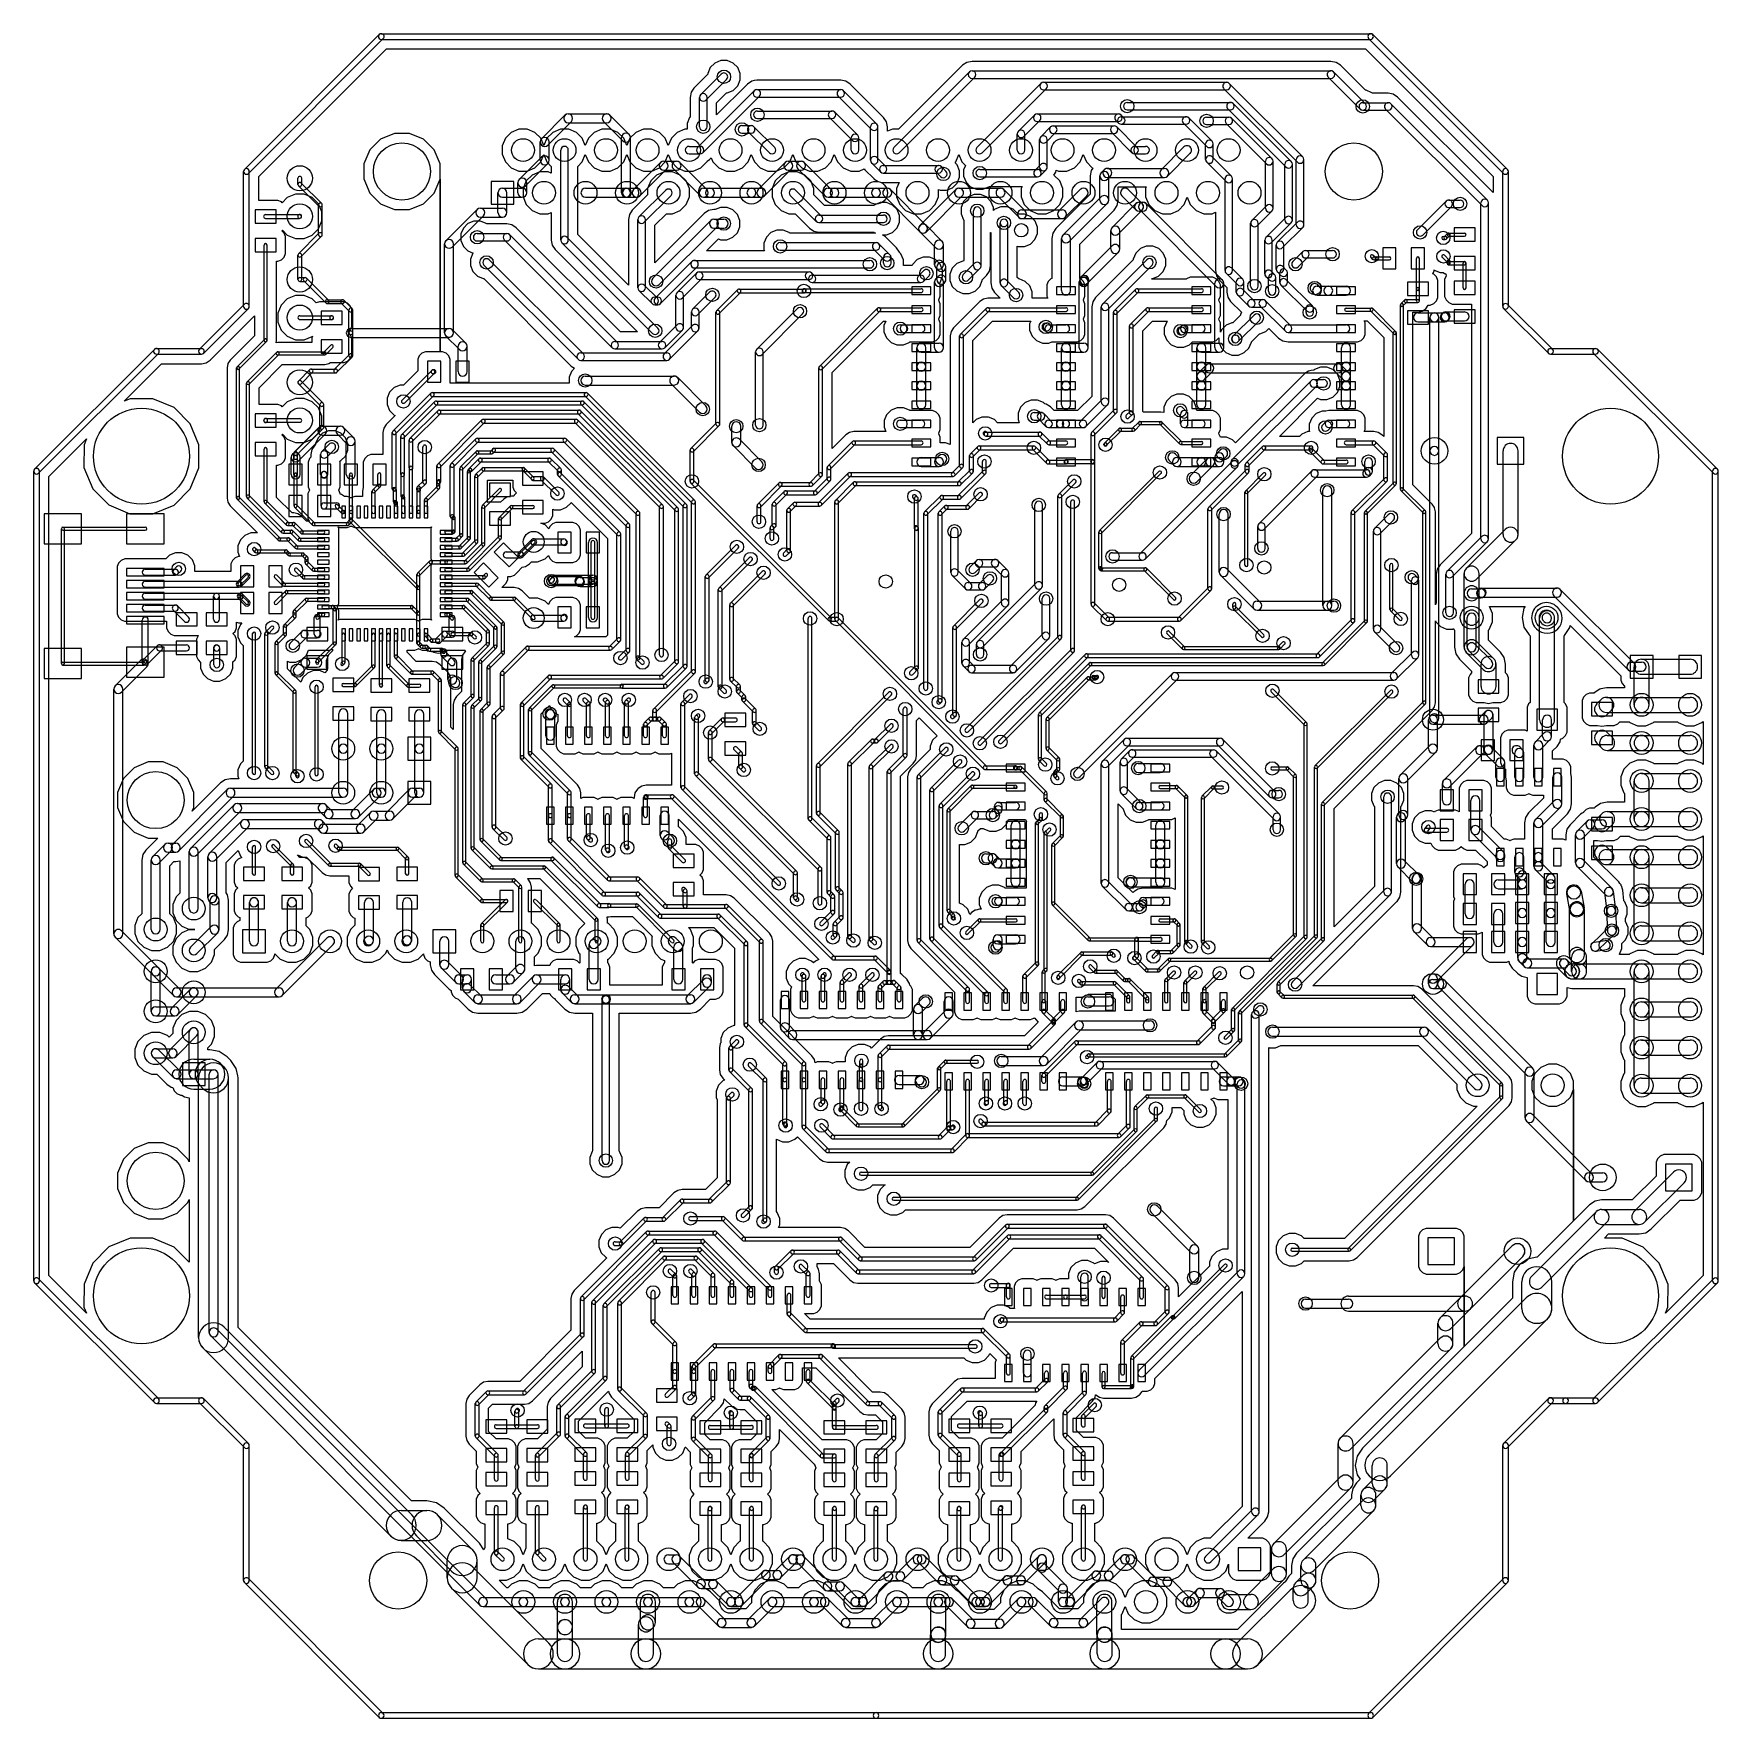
# Model space of a CAD drawing. Extents: x 34571 to 78815, y 19603 to 63847.
import ezdxf

# ---------------------------------------------------------------- set-up
doc = ezdxf.new("R2010")
doc.units = 0
doc.layers.add('BLACK', color=1, linetype='CONTINUOUS')

msp = doc.modelspace()

# ---------------------------------------------------------------- linework, layer by layer
at = {"layer": 'BLACK'}
for p, q in [((40104, 60283), (43646, 63825)), ((40210, 60177), (43752, 63719)), ((43700, 63847), (69684, 63847)), ((69632, 63719), (73174, 60177)), ((69738, 63825), (73280, 60283)), ((40482, 60095), (43834, 63447)), ((40482, 60095), (43834, 63447)), ((43700, 63697), (69684, 63697)), ((43834, 63447), (69550, 63447)), ((43834, 63447), (69550, 63447)), ((69550, 63447), (72903, 60095)), ((69550, 63447), (72903, 60095)), ((52340, 62957), (52275, 62801)), ((52340, 62957), (52275, 62801)), ((52460, 63077), (52340, 62957)), ((52460, 63077), (52340, 62957)), ((52616, 63141), (52460, 63077)), ((52616, 63141), (52460, 63077)), ((52785, 63141), (52616, 63141)), ((52785, 63141), (52616, 63141)), ((52941, 63076), (52785, 63141)), ((52941, 63076), (52785, 63141)), ((53061, 62956), (52941, 63076)), ((53061, 62956), (52941, 63076)), ((53125, 62800), (53061, 62956)), ((53125, 62800), (53061, 62956)), ((59145, 62842), (57163, 60860)), ((58969, 63019), (57288, 61338)), ((58969, 63019), (57288, 61338)), ((59082, 63094), (58969, 63019)), ((59082, 63094), (58969, 63019)), ((59216, 63121), (59082, 63094)), ((59216, 63121), (59082, 63094)), ((68642, 63121), (59216, 63121)), ((68642, 63121), (59216, 63121)), ((59216, 62871), (68642, 62871)), ((68776, 63094), (68642, 63121)), ((68776, 63094), (68642, 63121)), ((69548, 62006), (68712, 62842)), ((68889, 63019), (68776, 63094)), ((68889, 63019), (68776, 63094)), ((69547, 62361), (68889, 63019)), ((69547, 62361), (68889, 63019)), ((51910, 62420), (51835, 62307)), ((51910, 62420), (51835, 62307)), ((52275, 62785), (51910, 62420)), ((52275, 62785), (51910, 62420)), ((52087, 62244), (52629, 62786)), ((52227, 62104), (52769, 62646)), ((52275, 62801), (52275, 62785)), ((52275, 62801), (52275, 62785)), ((53315, 62523), (52506, 61714)), ((53315, 62523), (52506, 61714)), ((52940, 62355), (53060, 62475)), ((52940, 62355), (53060, 62475)), ((53060, 62475), (53125, 62631)), ((53060, 62475), (53125, 62631)), ((53125, 62631), (53125, 62800)), ((53125, 62631), (53125, 62800)), ((53317, 62525), (53315, 62523)), ((53317, 62525), (53315, 62523)), ((53430, 62600), (53317, 62525)), ((53430, 62600), (53317, 62525)), ((53497, 62614), (53430, 62600)), ((53497, 62614), (53430, 62600)), ((53563, 62627), (53497, 62614)), ((53563, 62627), (53497, 62614)), ((53564, 62627), (53563, 62627)), ((53564, 62627), (53563, 62627)), ((55769, 62627), (53564, 62627)), ((55769, 62627), (53564, 62627)), ((55903, 62600), (55769, 62627)), ((55903, 62600), (55769, 62627)), ((56016, 62525), (55903, 62600)), ((56016, 62525), (55903, 62600)), ((56893, 61648), (56016, 62525)), ((56893, 61648), (56016, 62525)), ((59285, 62702), (57303, 60720)), ((59216, 62673), (68642, 62673)), ((61025, 62541), (59343, 60859)), ((61165, 62401), (59483, 60719)), ((61095, 62570), (65901, 62570)), ((67760, 60472), (65832, 62400)), ((67900, 60612), (65972, 62540)), ((69408, 61866), (68572, 62702)), ((51835, 62307), (51808, 62173)), ((51835, 62307), (51808, 62173)), ((51808, 62173), (51808, 61657)), ((51808, 62173), (51808, 61657)), ((52005, 60860), (53493, 62348)), ((52058, 61405), (52058, 62173)), ((52145, 60720), (53633, 62208)), ((52256, 61405), (52256, 62173)), ((52506, 62029), (52768, 62291)), ((52506, 62029), (52768, 62291)), ((52506, 61714), (52506, 62029)), ((52506, 61714), (52506, 62029)), ((52768, 62291), (52784, 62291)), ((52768, 62291), (52784, 62291)), ((52784, 62291), (52940, 62355)), ((52784, 62291), (52940, 62355)), ((53564, 62377), (55768, 62377)), ((53564, 62179), (55768, 62179)), ((55699, 62208), (56575, 61332)), ((55839, 62348), (56715, 61472)), ((61095, 62372), (65901, 62372)), ((63291, 62043), (66001, 62043)), ((67600, 60486), (66072, 62014)), ((69478, 62035), (70146, 62035)), ((69563, 62361), (69547, 62361)), ((69563, 62361), (69547, 62361)), ((69719, 62296), (69563, 62361)), ((69719, 62296), (69563, 62361)), ((69730, 62285), (69719, 62296)), ((69730, 62285), (69719, 62296)), ((70146, 62285), (69730, 62285)), ((70146, 62285), (69730, 62285)), ((70280, 62258), (70146, 62285)), ((70280, 62258), (70146, 62285)), ((72749, 59473), (70217, 62005)), ((70393, 62183), (70280, 62258)), ((70393, 62183), (70280, 62258)), ((72903, 59673), (70393, 62183)), ((72903, 59673), (70393, 62183)), ((48525, 61706), (47908, 61089)), ((48692, 61539), (48075, 60922)), ((48609, 61741), (49619, 61741)), ((48609, 61505), (49619, 61505)), ((50041, 61034), (49536, 61539)), ((50208, 61201), (49703, 61706)), ((51797, 61646), (51732, 61490)), ((51797, 61646), (51732, 61490)), ((51808, 61657), (51797, 61646)), ((51808, 61657), (51797, 61646)), ((53577, 61816), (55537, 61816)), ((53577, 61618), (55537, 61618)), ((56072, 61043), (55468, 61647)), ((56212, 61183), (55608, 61787)), ((56968, 61535), (56893, 61648)), ((56968, 61535), (56893, 61648)), ((56968, 61534), (56968, 61535)), ((56968, 61534), (56968, 61535)), ((56995, 61401), (56968, 61534)), ((56995, 61401), (56968, 61534)), ((60857, 61710), (60433, 61286)), ((60997, 61570), (60573, 61146)), ((60928, 61739), (63062, 61739)), ((60928, 61541), (63062, 61541)), ((63064, 61498), (62992, 61570)), ((63204, 61638), (63132, 61710)), ((63135, 61666), (64835, 61666)), ((63291, 61845), (66001, 61845)), ((65519, 61023), (64905, 61637)), ((65377, 61657), (65961, 61657)), ((67460, 60346), (65932, 61874)), ((66031, 61628), (67091, 60568)), ((69478, 61837), (70146, 61837)), ((72609, 59333), (70077, 61865)), ((43677, 61077), (43396, 60796)), ((43677, 61077), (43396, 60796)), ((44045, 61229), (43677, 61077)), ((44045, 61229), (43677, 61077)), ((44443, 61229), (44045, 61229)), ((44443, 61229), (44045, 61229)), ((44810, 61076), (44443, 61229)), ((44810, 61076), (44443, 61229)), ((45091, 60795), (44810, 61076)), ((45091, 60795), (44810, 61076)), ((46958, 61100), (46874, 60898)), ((46958, 61100), (46874, 60898)), ((47112, 61254), (46958, 61100)), ((47112, 61254), (46958, 61100)), ((47314, 61338), (47112, 61254)), ((47314, 61338), (47112, 61254)), ((47532, 61338), (47314, 61338)), ((47532, 61338), (47314, 61338)), ((47734, 61254), (47532, 61338)), ((47734, 61254), (47532, 61338)), ((47888, 61100), (47734, 61254)), ((47888, 61100), (47734, 61254)), ((47968, 60908), (47888, 61100)), ((47968, 60908), (47888, 61100)), ((48048, 61100), (47968, 60908)), ((48048, 61100), (47968, 60908)), ((48202, 61254), (48048, 61100)), ((48202, 61254), (48048, 61100)), ((48404, 61338), (48202, 61254)), ((48404, 61338), (48202, 61254)), ((48622, 61338), (48404, 61338)), ((48622, 61338), (48404, 61338)), ((48824, 61254), (48622, 61338)), ((48824, 61254), (48622, 61338)), ((48978, 61100), (48824, 61254)), ((48978, 61100), (48824, 61254)), ((49058, 60908), (48978, 61100)), ((49058, 60908), (48978, 61100)), ((49138, 61100), (49058, 60908)), ((49138, 61100), (49058, 60908)), ((49292, 61254), (49138, 61100)), ((49292, 61254), (49138, 61100)), ((49494, 61338), (49292, 61254)), ((49494, 61338), (49292, 61254)), ((49712, 61338), (49494, 61338)), ((49712, 61338), (49494, 61338)), ((49914, 61254), (49712, 61338)), ((49914, 61254), (49712, 61338)), ((50068, 61100), (49914, 61254)), ((50068, 61100), (49914, 61254)), ((50007, 59669), (50007, 61117)), ((50148, 60908), (50068, 61100)), ((50148, 60908), (50068, 61100)), ((50228, 61100), (50148, 60908)), ((50228, 61100), (50148, 60908)), ((50382, 61254), (50228, 61100)), ((50382, 61254), (50228, 61100)), ((50243, 59669), (50243, 61117)), ((50584, 61338), (50382, 61254)), ((50584, 61338), (50382, 61254)), ((50802, 61338), (50584, 61338)), ((50802, 61338), (50584, 61338)), ((51004, 61254), (50802, 61338)), ((51004, 61254), (50802, 61338)), ((51158, 61100), (51004, 61254)), ((51158, 61100), (51004, 61254)), ((51238, 60908), (51158, 61100)), ((51238, 60908), (51158, 61100)), ((51318, 61100), (51238, 60908)), ((51318, 61100), (51238, 60908)), ((51472, 61254), (51318, 61100)), ((51472, 61254), (51318, 61100)), ((51674, 61338), (51472, 61254)), ((51674, 61338), (51472, 61254)), ((51732, 61338), (51674, 61338)), ((51732, 61338), (51674, 61338)), ((51732, 61490), (51732, 61338)), ((51732, 61490), (51732, 61338)), ((53172, 61434), (53416, 61434)), ((53172, 61236), (53416, 61236)), ((53893, 60719), (53347, 61265)), ((54033, 60859), (53487, 61405)), ((56044, 60790), (56044, 61112)), ((56242, 60790), (56242, 61112)), ((56547, 60523), (56547, 61401)), ((56745, 60523), (56745, 61401)), ((56995, 61285), (56995, 61401)), ((56995, 61285), (56995, 61401)), ((57124, 61338), (56995, 61285)), ((57124, 61338), (56995, 61285)), ((57288, 61338), (57124, 61338)), ((57288, 61338), (57124, 61338)), ((60404, 60789), (60404, 61215)), ((60602, 60789), (60602, 61215)), ((60991, 60344), (60991, 61068)), ((61021, 61139), (61279, 61397)), ((61161, 60999), (61419, 61257)), ((61189, 60344), (61189, 61068)), ((61350, 61427), (62948, 61427)), ((61350, 61229), (62948, 61229)), ((62878, 61258), (63416, 60720)), ((63018, 61398), (63556, 60860)), ((63135, 61468), (64835, 61468)), ((65379, 60883), (64765, 61497)), ((65377, 61459), (65961, 61459)), ((65891, 61488), (66951, 60428)), ((43396, 60796), (43243, 60429)), ((43396, 60796), (43243, 60429)), ((45243, 60427), (45091, 60795)), ((45243, 60427), (45091, 60795)), ((46874, 60898), (46874, 60680)), ((46874, 60898), (46874, 60680)), ((46874, 60680), (46958, 60478)), ((46874, 60680), (46958, 60478)), ((47873, 60521), (47873, 61005)), ((47888, 60478), (47968, 60671)), ((47888, 60478), (47968, 60671)), ((47968, 60671), (48048, 60478)), ((47968, 60671), (48048, 60478)), ((48109, 60521), (48109, 61005)), ((48414, 58427), (48414, 60789)), ((48612, 58427), (48612, 60789)), ((48978, 60478), (49058, 60671)), ((48978, 60478), (49058, 60671)), ((49058, 60671), (49138, 60478)), ((49058, 60671), (49138, 60478)), ((50068, 60478), (50148, 60671)), ((50068, 60478), (50148, 60671)), ((50148, 60671), (50228, 60478)), ((50148, 60671), (50228, 60478)), ((51158, 60478), (51238, 60671)), ((51158, 60478), (51238, 60671)), ((51238, 60671), (51318, 60478)), ((51238, 60671), (51318, 60478)), ((51783, 60888), (52075, 60888)), ((51783, 60690), (52075, 60690)), ((53338, 60478), (53418, 60671)), ((53338, 60478), (53418, 60671)), ((53418, 60671), (53498, 60478)), ((53418, 60671), (53498, 60478)), ((54428, 60478), (54508, 60671)), ((54428, 60478), (54508, 60671)), ((54508, 60671), (54588, 60478)), ((54508, 60671), (54588, 60478)), ((55518, 60478), (55598, 60671)), ((55518, 60478), (55598, 60671)), ((55598, 60671), (55678, 60478)), ((55598, 60671), (55678, 60478)), ((58788, 60478), (58868, 60671)), ((58788, 60478), (58868, 60671)), ((58868, 60671), (58948, 60478)), ((58868, 60671), (58948, 60478)), ((62058, 60478), (62138, 60671)), ((62058, 60478), (62138, 60671)), ((62138, 60671), (62218, 60478)), ((62138, 60671), (62218, 60478)), ((63487, 60888), (63773, 60888)), ((63487, 60690), (63773, 60690)), ((64182, 60275), (64779, 60872)), ((64349, 60108), (64946, 60705)), ((65351, 60542), (65351, 60952)), ((65549, 60542), (65549, 60952)), ((40082, 56685), (40082, 60229)), ((40232, 56685), (40232, 60229)), ((43243, 60429), (43243, 60031)), ((43243, 60429), (43243, 60031)), ((45243, 60029), (45243, 60427)), ((45243, 60029), (45243, 60427)), ((46958, 60478), (47112, 60324)), ((46958, 60478), (47112, 60324)), ((47112, 60324), (47314, 60240)), ((47112, 60324), (47314, 60240)), ((47314, 60240), (47532, 60240)), ((47314, 60240), (47532, 60240)), ((47907, 60605), (47320, 60018)), ((48074, 60438), (47487, 59851)), ((47532, 60240), (47734, 60324)), ((47532, 60240), (47734, 60324)), ((47864, 60218), (47662, 60134)), ((47864, 60218), (47662, 60134)), ((47734, 60324), (47888, 60478)), ((47734, 60324), (47888, 60478)), ((48082, 60218), (47864, 60218)), ((48082, 60218), (47864, 60218)), ((48048, 60478), (48164, 60362)), ((48048, 60478), (48164, 60362)), ((48164, 60184), (48082, 60218)), ((48164, 60184), (48082, 60218)), ((48164, 60362), (48164, 60184)), ((48164, 60362), (48164, 60184)), ((48862, 60362), (48978, 60478)), ((48862, 60362), (48978, 60478)), ((48862, 58572), (48862, 60362)), ((48862, 58572), (48862, 60362)), ((49138, 60478), (49292, 60324)), ((49138, 60478), (49292, 60324)), ((49292, 60324), (49494, 60240)), ((49292, 60324), (49494, 60240)), ((49494, 60240), (49712, 60240)), ((49494, 60240), (49712, 60240)), ((49712, 60240), (49914, 60324)), ((49712, 60240), (49914, 60324)), ((49914, 60324), (50068, 60478)), ((49914, 60324), (50068, 60478)), ((50228, 60478), (50382, 60324)), ((50228, 60478), (50382, 60324)), ((51036, 60463), (50326, 59753)), ((50382, 60324), (50584, 60240)), ((50382, 60324), (50584, 60240)), ((51202, 60297), (50492, 59587)), ((50584, 60240), (50802, 60240)), ((50584, 60240), (50802, 60240)), ((50802, 60240), (51004, 60324)), ((50802, 60240), (51004, 60324)), ((51134, 60218), (50932, 60134)), ((51134, 60218), (50932, 60134)), ((51004, 60324), (51158, 60478)), ((51004, 60324), (51158, 60478)), ((51120, 60498), (51454, 60498)), ((51120, 60262), (51454, 60262)), ((51352, 60218), (51134, 60218)), ((51352, 60218), (51134, 60218)), ((51318, 60478), (51472, 60324)), ((51318, 60478), (51472, 60324)), ((51554, 60134), (51352, 60218)), ((51554, 60134), (51352, 60218)), ((52081, 59587), (51371, 60297)), ((51472, 60324), (51674, 60240)), ((51472, 60324), (51674, 60240)), ((52247, 59753), (51537, 60463)), ((51674, 60240), (51892, 60240)), ((51674, 60240), (51892, 60240)), ((51892, 60240), (52094, 60324)), ((51892, 60240), (52094, 60324)), ((52094, 60324), (52248, 60478)), ((52094, 60324), (52248, 60478)), ((52248, 60478), (52256, 60499)), ((52248, 60478), (52256, 60499)), ((52256, 60499), (52322, 60542)), ((52256, 60499), (52322, 60542)), ((52322, 60542), (52363, 60584)), ((52322, 60542), (52363, 60584)), ((52363, 60584), (52408, 60478)), ((52363, 60584), (52408, 60478)), ((52408, 60478), (52562, 60324)), ((52408, 60478), (52562, 60324)), ((52562, 60324), (52764, 60240)), ((52562, 60324), (52764, 60240)), ((52764, 60240), (52982, 60240)), ((52764, 60240), (52982, 60240)), ((52982, 60240), (53184, 60324)), ((52982, 60240), (53184, 60324)), ((53184, 60324), (53338, 60478)), ((53184, 60324), (53338, 60478)), ((53498, 60478), (53652, 60324)), ((53498, 60478), (53652, 60324)), ((54306, 60463), (53596, 59753)), ((53652, 60324), (53854, 60240)), ((53652, 60324), (53854, 60240)), ((54472, 60297), (53762, 59587)), ((53854, 60240), (54072, 60240)), ((53854, 60240), (54072, 60240)), ((54072, 60240), (54274, 60324)), ((54072, 60240), (54274, 60324)), ((54404, 60218), (54202, 60134)), ((54404, 60218), (54202, 60134)), ((54274, 60324), (54428, 60478)), ((54274, 60324), (54428, 60478)), ((54390, 60498), (54724, 60498)), ((54390, 60262), (54724, 60262)), ((54622, 60218), (54404, 60218)), ((54622, 60218), (54404, 60218)), ((54588, 60478), (54742, 60324)), ((54588, 60478), (54742, 60324)), ((54824, 60134), (54622, 60218)), ((54824, 60134), (54622, 60218)), ((55351, 59587), (54641, 60297)), ((54742, 60324), (54944, 60240)), ((54742, 60324), (54944, 60240)), ((55517, 59753), (54807, 60463)), ((54944, 60240), (55162, 60240)), ((54944, 60240), (55162, 60240)), ((55162, 60240), (55364, 60324)), ((55162, 60240), (55364, 60324)), ((55364, 60324), (55518, 60478)), ((55364, 60324), (55518, 60478)), ((55678, 60478), (55832, 60324)), ((55678, 60478), (55832, 60324)), ((55832, 60324), (56034, 60240)), ((55832, 60324), (56034, 60240)), ((56034, 60240), (56252, 60240)), ((56034, 60240), (56252, 60240)), ((56252, 60240), (56385, 60296)), ((56252, 60240), (56385, 60296)), ((56385, 60296), (56399, 60275)), ((56385, 60296), (56399, 60275)), ((56399, 60275), (56633, 60042)), ((56399, 60275), (56633, 60042)), ((56577, 60451), (56811, 60217)), ((56717, 60591), (56951, 60357)), ((56882, 60385), (58338, 60385)), ((56882, 60187), (58338, 60187)), ((58269, 60216), (58391, 60094)), ((58409, 60356), (58531, 60234)), ((58768, 60458), (58788, 60478)), ((58768, 60458), (58788, 60478)), ((58823, 60403), (58768, 60458)), ((58823, 60403), (58768, 60458)), ((58887, 60247), (58823, 60403)), ((58887, 60247), (58823, 60403)), ((58887, 60078), (58887, 60247)), ((58887, 60078), (58887, 60247)), ((58948, 60478), (59040, 60386)), ((58948, 60478), (59040, 60386)), ((59040, 60386), (58993, 60270)), ((59040, 60386), (58993, 60270)), ((58993, 60270), (58993, 60101)), ((58993, 60270), (58993, 60101)), ((59418, 60284), (60932, 60284)), ((60863, 60256), (61019, 60412)), ((61003, 60116), (61159, 60272)), ((61362, 60135), (61412, 60209)), ((61362, 60135), (61412, 60209)), ((61412, 60210), (61423, 60266)), ((61412, 60210), (61423, 60266)), ((61412, 60209), (61412, 60210)), ((61412, 60209), (61412, 60210)), ((61423, 60266), (61484, 60240)), ((61423, 60266), (61484, 60240)), ((61484, 60240), (61702, 60240)), ((61484, 60240), (61702, 60240)), ((61702, 60240), (61904, 60324)), ((61702, 60240), (61904, 60324)), ((61904, 60324), (62058, 60478)), ((61904, 60324), (62058, 60478)), ((62218, 60478), (62372, 60324)), ((62218, 60478), (62372, 60324)), ((62348, 60251), (62320, 60110)), ((62348, 60251), (62320, 60110)), ((62391, 60316), (62348, 60251)), ((62391, 60316), (62348, 60251)), ((62372, 60324), (62391, 60316)), ((62372, 60324), (62391, 60316)), ((62604, 60194), (62685, 60275)), ((62769, 60309), (64265, 60309)), ((65888, 59963), (65380, 60471)), ((66028, 60103), (65520, 60611)), ((66923, 59261), (66923, 60497)), ((67121, 59261), (67121, 60497)), ((67431, 58954), (67431, 60416)), ((67629, 58954), (67629, 60416)), ((67732, 58829), (67732, 60541)), ((67930, 58829), (67930, 60541)), ((73153, 56687), (73153, 60229)), ((73303, 56687), (73303, 60229)), ((40482, 59469), (40482, 60095)), ((40482, 59469), (40482, 60095)), ((41510, 59890), (41510, 60050)), ((41525, 59854), (42064, 59315)), ((41596, 59925), (42135, 59386)), ((41610, 59890), (41610, 60050)), ((43243, 60031), (43395, 59663)), ((43243, 60031), (43395, 59663)), ((45090, 59662), (45243, 60029)), ((45090, 59662), (45243, 60029)), ((45243, 55494), (45243, 60029)), ((45243, 60029), (45243, 55494)), ((45243, 55494), (45243, 60029)), ((45243, 60029), (45243, 55494)), ((47183, 59969), (46583, 59969)), ((46583, 59969), (46583, 59369)), ((46883, 59787), (47403, 59787)), ((47183, 59369), (47183, 59969)), ((47286, 59670), (47286, 59934)), ((47508, 59980), (47424, 59778)), ((47508, 59980), (47424, 59778)), ((47424, 59778), (47424, 59560)), ((47424, 59778), (47424, 59560)), ((47662, 60134), (47508, 59980)), ((47662, 60134), (47508, 59980)), ((47522, 59670), (47522, 59934)), ((49063, 59787), (50125, 59787)), ((50125, 59787), (50153, 59787)), ((50153, 59787), (50409, 59787)), ((51172, 59739), (50468, 59035)), ((50778, 59980), (50694, 59778)), ((50778, 59980), (50694, 59778)), ((50694, 59778), (50694, 59614)), ((50694, 59778), (50694, 59614)), ((50932, 60134), (50778, 59980)), ((50932, 60134), (50778, 59980)), ((51708, 59980), (51554, 60134)), ((51708, 59980), (51554, 60134)), ((51792, 59778), (51708, 59980)), ((51792, 59778), (51708, 59980)), ((51792, 59560), (51792, 59778)), ((51792, 59560), (51792, 59778)), ((52165, 59787), (52333, 59787)), ((52333, 59787), (53423, 59787)), ((53423, 59787), (53679, 59787)), ((54048, 59980), (53964, 59778)), ((54048, 59980), (53964, 59778)), ((53964, 59778), (53964, 59560)), ((53964, 59778), (53964, 59560)), ((54202, 60134), (54048, 59980)), ((54202, 60134), (54048, 59980)), ((54583, 59739), (55265, 59057)), ((54978, 59980), (54824, 60134)), ((54978, 59980), (54824, 60134)), ((55062, 59778), (54978, 59980)), ((55062, 59778), (54978, 59980)), ((55062, 59614), (55062, 59778)), ((55062, 59614), (55062, 59778)), ((55435, 59787), (55603, 59787)), ((55603, 59787), (56693, 59787)), ((56633, 60042), (56635, 60039)), ((56633, 60042), (56635, 60039)), ((56635, 60039), (56748, 59964)), ((56635, 60039), (56748, 59964)), ((56693, 59787), (56987, 59787)), ((56748, 59964), (56749, 59964)), ((56748, 59964), (56749, 59964)), ((56749, 59964), (56815, 59951)), ((56749, 59964), (56815, 59951)), ((56815, 59951), (56881, 59937)), ((56815, 59951), (56881, 59937)), ((56881, 59937), (56881, 59938)), ((56881, 59938), (56882, 59937)), ((56881, 59937), (56881, 59938)), ((56881, 59938), (56882, 59937)), ((56882, 59937), (57300, 59937)), ((56882, 59937), (57300, 59937)), ((58013, 58811), (57072, 59752)), ((57300, 59937), (57234, 59778)), ((57300, 59937), (57234, 59778)), ((57234, 59778), (57234, 59560)), ((57234, 59778), (57234, 59560)), ((57848, 58811), (58789, 59752)), ((58332, 59560), (58332, 59757)), ((58332, 59757), (58377, 59738)), ((58332, 59560), (58332, 59757)), ((58332, 59757), (58377, 59738)), ((58377, 59738), (58546, 59738)), ((58377, 59738), (58546, 59738)), ((58546, 59738), (58702, 59802)), ((58546, 59738), (58702, 59802)), ((58702, 59802), (58822, 59922)), ((58702, 59802), (58822, 59922)), ((58822, 59922), (58887, 60078)), ((58822, 59922), (58887, 60078)), ((58873, 59787), (59963, 59787)), ((58993, 60101), (59057, 59945)), ((58993, 60101), (59057, 59945)), ((59057, 59945), (59177, 59825)), ((59057, 59945), (59177, 59825)), ((59177, 59825), (59333, 59760)), ((59177, 59825), (59333, 59760)), ((59333, 59760), (59502, 59760)), ((59333, 59760), (59502, 59760)), ((59418, 60086), (60932, 60086)), ((59502, 59760), (59658, 59824)), ((59502, 59760), (59658, 59824)), ((59658, 59824), (59670, 59836)), ((59658, 59824), (59670, 59836)), ((59670, 59836), (60528, 59836)), ((59670, 59836), (60528, 59836)), ((60608, 59191), (60047, 59752)), ((60528, 59836), (60504, 59778)), ((60528, 59836), (60504, 59778)), ((60504, 59778), (60504, 59560)), ((60504, 59778), (60504, 59560)), ((61364, 60134), (61362, 60135)), ((61364, 60134), (61362, 60135)), ((61518, 59980), (61364, 60134)), ((61518, 59980), (61364, 60134)), ((62059, 59752), (61498, 59191)), ((61602, 59778), (61518, 59980)), ((61602, 59778), (61518, 59980)), ((61602, 59560), (61602, 59778)), ((61602, 59560), (61602, 59778)), ((62320, 60110), (62320, 59629)), ((62320, 60110), (62320, 59629)), ((62570, 59476), (62570, 60110)), ((62769, 60073), (64265, 60073)), ((62771, 60027), (62852, 60108)), ((62806, 59476), (62806, 60110)), ((63056, 59476), (63056, 59823)), ((63056, 59823), (63792, 59823)), ((63056, 59476), (63056, 59823)), ((63056, 59823), (63792, 59823)), ((63316, 59753), (63686, 59384)), ((63792, 59823), (63774, 59778)), ((63792, 59823), (63774, 59778)), ((63774, 59778), (63774, 59560)), ((63774, 59778), (63774, 59560)), ((65859, 57625), (65859, 60033)), ((66057, 57625), (66057, 60033)), ((72903, 60095), (72903, 59673)), ((72903, 60095), (72903, 59673)), ((40886, 59469), (40482, 59469)), ((40886, 59469), (40482, 59469)), ((40985, 59469), (40886, 59469)), ((40985, 59469), (40886, 59469)), ((41076, 59431), (40985, 59469)), ((41076, 59431), (40985, 59469)), ((41098, 59409), (41076, 59431)), ((41098, 59409), (41076, 59431)), ((41232, 59542), (41098, 59409)), ((41232, 59542), (41098, 59409)), ((41445, 59630), (41232, 59542)), ((41445, 59630), (41232, 59542)), ((41676, 59630), (41445, 59630)), ((41676, 59630), (41445, 59630)), ((41889, 59541), (41676, 59630)), ((41889, 59541), (41676, 59630)), ((42052, 59378), (41889, 59541)), ((42052, 59378), (41889, 59541)), ((42050, 58570), (42050, 59350)), ((42140, 59165), (42052, 59378)), ((42140, 59165), (42052, 59378)), ((42150, 58570), (42150, 59350)), ((43395, 59663), (43676, 59382)), ((43395, 59663), (43676, 59382)), ((43676, 59382), (44043, 59229)), ((43676, 59382), (44043, 59229)), ((44441, 59229), (44809, 59381)), ((44441, 59229), (44809, 59381)), ((44809, 59381), (45090, 59662)), ((44809, 59381), (45090, 59662)), ((46583, 59369), (47183, 59369)), ((46765, 59149), (46765, 59669)), ((46883, 59551), (47403, 59551)), ((47001, 59149), (47001, 59669)), ((47424, 59560), (47508, 59358)), ((47424, 59560), (47508, 59358)), ((47508, 59358), (47662, 59204)), ((47508, 59358), (47662, 59204)), ((49063, 59551), (50125, 59551)), ((50125, 59551), (50153, 59551)), ((50153, 59551), (50409, 59551)), ((50694, 59614), (50291, 59211)), ((50694, 59614), (50291, 59211)), ((51312, 59599), (50608, 58895)), ((51554, 59204), (51708, 59358)), ((51554, 59204), (51708, 59358)), ((51708, 59358), (51792, 59560)), ((51708, 59358), (51792, 59560)), ((52165, 59551), (52333, 59551)), ((52333, 59551), (53423, 59551)), ((53423, 59551), (53679, 59551)), ((53964, 59560), (54048, 59358)), ((53964, 59560), (54048, 59358)), ((54048, 59358), (54202, 59204)), ((54048, 59358), (54202, 59204)), ((54443, 59599), (55125, 58917)), ((55340, 59335), (55062, 59614)), ((55340, 59335), (55062, 59614)), ((56636, 59335), (55340, 59335)), ((56636, 59335), (55340, 59335)), ((55435, 59551), (55603, 59551)), ((55603, 59551), (56693, 59551)), ((56648, 59347), (56636, 59335)), ((56648, 59347), (56636, 59335)), ((56804, 59411), (56648, 59347)), ((56804, 59411), (56648, 59347)), ((56693, 59551), (56987, 59551)), ((56973, 59411), (56804, 59411)), ((56973, 59411), (56804, 59411)), ((57846, 58644), (56905, 59585)), ((57129, 59346), (56973, 59411)), ((57129, 59346), (56973, 59411)), ((57249, 59226), (57129, 59346)), ((57249, 59226), (57129, 59346)), ((57234, 59560), (57318, 59358)), ((57234, 59560), (57318, 59358)), ((57318, 59358), (57472, 59204)), ((57318, 59358), (57472, 59204)), ((58015, 58644), (58956, 59585)), ((58094, 59204), (58248, 59358)), ((58094, 59204), (58248, 59358)), ((58248, 59358), (58332, 59560)), ((58248, 59358), (58332, 59560)), ((58873, 59551), (59963, 59551)), ((58992, 59440), (58927, 59284)), ((58992, 59440), (58927, 59284)), ((59112, 59560), (58992, 59440)), ((59112, 59560), (58992, 59440)), ((59268, 59624), (59112, 59560)), ((59268, 59624), (59112, 59560)), ((59437, 59624), (59268, 59624)), ((59437, 59624), (59268, 59624)), ((59593, 59559), (59437, 59624)), ((59593, 59559), (59437, 59624)), ((59713, 59439), (59593, 59559)), ((59713, 59439), (59593, 59559)), ((59777, 59283), (59713, 59439)), ((59777, 59283), (59713, 59439)), ((59969, 59303), (59813, 59239)), ((59969, 59303), (59813, 59239)), ((60441, 59024), (59880, 59585)), ((60138, 59303), (59969, 59303)), ((60138, 59303), (59969, 59303)), ((60294, 59238), (60138, 59303)), ((60294, 59238), (60138, 59303)), ((60504, 59560), (60588, 59358)), ((60504, 59560), (60588, 59358)), ((60588, 59358), (60742, 59204)), ((60588, 59358), (60742, 59204)), ((61364, 59204), (61518, 59358)), ((61364, 59204), (61518, 59358)), ((62320, 59629), (61420, 58728)), ((62320, 59629), (61420, 58728)), ((61518, 59358), (61602, 59560)), ((61518, 59358), (61602, 59560)), ((61597, 58552), (62604, 59559)), ((62226, 59585), (61665, 59024)), ((61764, 58385), (62771, 59392)), ((62894, 58758), (63519, 59383)), ((62948, 59216), (63028, 59335)), ((62948, 59216), (63028, 59335)), ((63028, 59335), (63055, 59476)), ((63028, 59335), (63055, 59476)), ((63055, 59476), (63056, 59476)), ((63055, 59476), (63056, 59476)), ((63150, 59586), (63520, 59217)), ((63603, 59418), (63701, 59418)), ((63774, 59560), (63858, 59358)), ((63774, 59560), (63858, 59358)), ((63785, 59384), (65794, 57375)), ((63858, 59358), (64012, 59204)), ((63858, 59358), (64012, 59204)), ((64634, 59204), (64788, 59358)), ((64634, 59204), (64788, 59358)), ((64788, 59358), (64868, 59551)), ((64788, 59358), (64868, 59551)), ((64868, 59551), (64948, 59358)), ((64868, 59551), (64948, 59358)), ((64948, 59358), (65102, 59204)), ((64948, 59358), (65102, 59204)), ((66951, 59330), (66563, 58942)), ((70914, 58698), (71664, 59448)), ((71054, 58558), (71804, 59308)), ((71735, 59478), (72033, 59478)), ((72581, 50576), (72581, 59402)), ((72779, 50576), (72779, 59402)), ((40935, 59220), (40385, 59220)), ((40385, 59220), (40385, 58870)), ((40385, 58870), (40935, 58870)), ((40660, 59095), (41554, 59095)), ((40660, 58995), (41554, 58995)), ((40935, 58870), (40935, 59220)), ((41520, 59081), (41524, 59085)), ((41590, 59011), (41594, 59015)), ((42051, 58721), (42140, 58934)), ((42051, 58721), (42140, 58934)), ((42140, 58934), (42140, 59165)), ((42140, 58934), (42140, 59165)), ((44043, 59229), (44441, 59229)), ((44043, 59229), (44441, 59229)), ((46219, 59232), (45398, 58411)), ((46386, 59065), (45565, 58244)), ((45977, 58863), (45857, 58743)), ((45977, 58863), (45857, 58743)), ((46133, 58927), (45977, 58863)), ((46133, 58927), (45977, 58863)), ((46302, 58927), (46133, 58927)), ((46302, 58927), (46133, 58927)), ((46458, 58862), (46302, 58927)), ((46458, 58862), (46302, 58927)), ((46303, 59266), (46883, 59266)), ((46303, 59030), (46883, 59030)), ((46469, 58851), (46458, 58862)), ((46469, 58851), (46458, 58862)), ((46999, 58851), (46469, 58851)), ((46999, 58851), (46469, 58851)), ((47133, 58824), (46999, 58851)), ((47133, 58824), (46999, 58851)), ((47662, 59204), (47864, 59120)), ((47662, 59204), (47864, 59120)), ((47864, 59120), (48082, 59120)), ((47864, 59120), (48082, 59120)), ((48082, 59120), (48164, 59155)), ((48082, 59120), (48164, 59155)), ((48164, 59155), (48164, 58427)), ((48164, 59155), (48164, 58427)), ((50216, 59098), (50189, 58964)), ((50216, 59098), (50189, 58964)), ((50189, 58964), (50189, 57245)), ((50189, 58964), (50189, 57245)), ((50291, 59211), (50216, 59098)), ((50291, 59211), (50216, 59098)), ((50439, 57172), (50439, 58964)), ((50637, 57172), (50637, 58964)), ((52354, 58944), (50833, 57423)), ((52177, 59121), (50887, 57831)), ((52177, 59121), (50887, 57831)), ((50887, 58819), (51188, 59120)), ((50887, 58819), (51188, 59120)), ((51188, 59120), (51352, 59120)), ((51188, 59120), (51352, 59120)), ((51352, 59120), (51554, 59204)), ((51352, 59120), (51554, 59204)), ((52297, 59201), (52177, 59121)), ((52297, 59201), (52177, 59121)), ((52438, 59229), (52297, 59201)), ((52438, 59229), (52297, 59201)), ((52472, 59229), (52438, 59229)), ((52472, 59229), (52438, 59229)), ((52438, 58979), (52694, 58979)), ((52611, 59286), (52472, 59229)), ((52611, 59286), (52472, 59229)), ((52780, 59286), (52611, 59286)), ((52780, 59286), (52611, 59286)), ((52936, 59221), (52780, 59286)), ((52936, 59221), (52780, 59286)), ((53056, 59101), (52936, 59221)), ((53056, 59101), (52936, 59221)), ((53120, 58945), (53056, 59101)), ((53120, 58945), (53056, 59101)), ((53120, 58776), (53120, 58945)), ((53120, 58776), (53120, 58945)), ((54202, 59204), (54404, 59120)), ((54202, 59204), (54404, 59120)), ((54404, 59120), (54568, 59120)), ((54404, 59120), (54568, 59120)), ((54568, 59120), (54947, 58742)), ((54568, 59120), (54947, 58742)), ((55196, 59085), (56888, 59085)), ((55196, 58887), (56888, 58887)), ((57248, 58745), (57313, 58901)), ((57248, 58745), (57313, 58901)), ((57313, 59070), (57249, 59226)), ((57313, 59070), (57249, 59226)), ((57313, 58901), (57313, 59070)), ((57313, 58901), (57313, 59070)), ((57472, 59204), (57674, 59120)), ((57472, 59204), (57674, 59120)), ((57674, 59120), (57892, 59120)), ((57674, 59120), (57892, 59120)), ((57892, 59120), (58094, 59204)), ((57892, 59120), (58094, 59204)), ((58927, 59284), (58927, 59115)), ((58927, 59284), (58927, 59115)), ((58927, 59115), (58991, 58959)), ((58927, 59115), (58991, 58959)), ((58991, 58959), (59003, 58947)), ((58991, 58959), (59003, 58947)), ((59003, 58947), (59003, 57891)), ((59003, 58947), (59003, 57891)), ((59253, 57747), (59253, 59199)), ((59451, 57747), (59451, 59199)), ((59777, 59203), (59777, 59283)), ((59777, 59203), (59777, 59283)), ((59813, 59239), (59777, 59203)), ((59813, 59239), (59777, 59203)), ((59955, 57300), (59955, 58878)), ((60153, 57300), (60153, 58878)), ((60414, 59118), (60294, 59238)), ((60414, 59118), (60294, 59238)), ((60418, 59106), (60414, 59118)), ((60418, 59106), (60414, 59118)), ((60424, 59108), (60418, 59106)), ((60424, 59108), (60418, 59106)), ((60593, 59108), (60424, 59108)), ((60593, 59108), (60424, 59108)), ((60525, 59225), (61581, 59225)), ((60525, 58989), (61581, 58989)), ((60749, 59043), (60593, 59108)), ((60749, 59043), (60593, 59108)), ((60742, 59204), (60944, 59120)), ((60742, 59204), (60944, 59120)), ((60869, 58923), (60749, 59043)), ((60869, 58923), (60749, 59043)), ((60933, 58767), (60869, 58923)), ((60933, 58767), (60869, 58923)), ((60944, 59120), (61162, 59120)), ((60944, 59120), (61162, 59120)), ((61162, 59120), (61364, 59204)), ((61162, 59120), (61364, 59204)), ((62048, 58316), (62948, 59215)), ((62048, 58316), (62948, 59215)), ((62948, 59215), (62948, 59216)), ((62948, 59215), (62948, 59216)), ((63061, 58591), (63686, 59216)), ((63603, 59182), (63701, 59182)), ((63618, 59217), (65627, 57208)), ((64012, 59204), (64214, 59120)), ((64012, 59204), (64214, 59120)), ((64214, 59120), (64432, 59120)), ((64214, 59120), (64432, 59120)), ((64432, 59120), (64634, 59204)), ((64432, 59120), (64634, 59204)), ((65102, 59204), (65304, 59120)), ((65102, 59204), (65304, 59120)), ((65304, 59120), (65522, 59120)), ((65304, 59120), (65522, 59120)), ((65522, 59120), (65609, 59157)), ((65522, 59120), (65609, 59157)), ((65609, 59157), (65609, 57624)), ((65609, 59157), (65609, 57624)), ((66533, 57219), (66533, 58871)), ((67091, 59190), (66703, 58802)), ((66731, 57219), (66731, 58871)), ((66932, 58495), (67460, 59023)), ((67072, 58355), (67600, 58883)), ((67233, 58370), (67761, 58898)), ((71735, 59280), (72033, 59280)), ((40935, 58470), (40385, 58470)), ((40385, 58470), (40385, 58120)), ((40935, 58120), (40935, 58470)), ((41087, 58670), (41103, 58687)), ((41087, 58670), (41103, 58687)), ((41146, 58611), (41087, 58670)), ((41146, 58611), (41087, 58670)), ((41103, 58687), (41231, 58559)), ((41103, 58687), (41231, 58559)), ((41184, 58519), (41146, 58611)), ((41184, 58519), (41146, 58611)), ((41184, 58169), (41184, 58519)), ((41184, 58169), (41184, 58519)), ((41231, 58559), (41444, 58470)), ((41231, 58559), (41444, 58470)), ((41444, 58470), (41675, 58470)), ((41444, 58470), (41675, 58470)), ((42064, 58605), (41525, 58066)), ((42135, 58534), (41596, 57995)), ((41675, 58470), (41888, 58558)), ((41675, 58470), (41888, 58558)), ((41888, 58558), (42051, 58721)), ((41888, 58558), (42051, 58721)), ((45857, 58743), (45792, 58587)), ((45857, 58743), (45792, 58587)), ((45792, 58587), (45792, 58418)), ((45792, 58587), (45792, 58418)), ((45792, 58418), (45856, 58262)), ((45792, 58418), (45856, 58262)), ((46217, 58601), (46999, 58601)), ((46217, 58403), (46999, 58403)), ((46929, 58432), (49763, 55598)), ((47069, 58572), (49903, 55738)), ((47246, 58749), (47133, 58824)), ((47246, 58749), (47133, 58824)), ((49979, 56016), (47246, 58749)), ((49979, 56016), (47246, 58749)), ((48164, 58427), (48191, 58293)), ((48164, 58427), (48191, 58293)), ((48583, 58497), (50965, 56115)), ((50189, 57245), (48862, 58572)), ((50189, 57245), (48862, 58572)), ((50887, 57831), (50887, 58819)), ((50887, 57831), (50887, 58819)), ((52521, 58777), (51000, 57256)), ((52239, 58142), (52556, 58459)), ((52239, 58142), (52556, 58459)), ((52438, 58743), (52694, 58743)), ((52556, 58459), (52610, 58436)), ((52556, 58459), (52610, 58436)), ((52610, 58436), (52779, 58436)), ((52610, 58436), (52779, 58436)), ((52779, 58436), (52935, 58500)), ((52779, 58436), (52935, 58500)), ((52935, 58500), (53055, 58620)), ((52935, 58500), (53055, 58620)), ((53055, 58620), (53120, 58776)), ((53055, 58620), (53120, 58776)), ((53813, 58503), (53748, 58347)), ((53813, 58503), (53748, 58347)), ((53933, 58623), (53813, 58503)), ((53933, 58623), (53813, 58503)), ((54089, 58687), (53933, 58623)), ((54089, 58687), (53933, 58623)), ((54258, 58687), (54089, 58687)), ((54258, 58687), (54089, 58687)), ((54414, 58622), (54258, 58687)), ((54414, 58622), (54258, 58687)), ((54425, 58611), (54414, 58622)), ((54425, 58611), (54414, 58622)), ((56683, 58611), (54425, 58611)), ((56683, 58611), (54425, 58611)), ((54947, 58742), (54949, 58739)), ((54947, 58742), (54949, 58739)), ((54949, 58739), (55062, 58664)), ((54949, 58739), (55062, 58664)), ((55062, 58664), (55195, 58637)), ((55062, 58664), (55195, 58637)), ((55195, 58637), (55195, 58638)), ((55195, 58638), (55196, 58637)), ((55195, 58637), (55195, 58638)), ((55195, 58638), (55196, 58637)), ((55196, 58637), (56636, 58637)), ((55196, 58637), (56636, 58637)), ((56636, 58637), (56647, 58626)), ((56636, 58637), (56647, 58626)), ((56647, 58626), (56683, 58611)), ((56647, 58626), (56683, 58611)), ((56945, 58509), (56866, 58561)), ((56866, 58561), (56972, 58561)), ((56945, 58509), (56866, 58561)), ((56866, 58561), (56972, 58561)), ((57235, 58219), (56945, 58509)), ((57235, 58219), (56945, 58509)), ((56972, 58561), (57128, 58625)), ((56972, 58561), (57128, 58625)), ((57128, 58625), (57248, 58745)), ((57128, 58625), (57248, 58745)), ((58267, 58223), (57848, 58644)), ((58434, 58390), (58015, 58811)), ((59701, 57746), (59701, 58629)), ((59701, 58629), (59705, 58625)), ((59701, 57746), (59701, 58629)), ((59701, 58629), (59705, 58625)), ((59705, 58625), (59705, 57300)), ((59705, 58625), (59705, 57300)), ((60748, 58322), (60868, 58442)), ((60748, 58322), (60868, 58442)), ((60868, 58442), (60933, 58598)), ((60868, 58442), (60933, 58598)), ((60933, 58598), (60933, 58767)), ((60933, 58598), (60933, 58767)), ((61340, 58609), (61312, 58468)), ((61340, 58609), (61312, 58468)), ((61312, 58468), (61312, 57421)), ((61312, 58468), (61312, 57421)), ((61420, 58728), (61340, 58609)), ((61420, 58728), (61340, 58609)), ((61562, 57100), (61562, 58468)), ((61798, 57100), (61798, 58468)), ((62859, 58194), (62859, 58674)), ((63095, 58194), (63095, 58674)), ((66903, 57539), (66903, 58425)), ((67101, 57539), (67101, 58425)), ((67373, 58230), (67901, 58758)), ((71591, 58523), (71645, 58523)), ((71591, 58443), (71645, 58443)), ((71617, 58512), (71703, 58598)), ((71673, 58456), (71759, 58542)), ((71732, 58610), (72150, 58610)), ((71732, 58530), (72150, 58530)), ((72425, 58745), (71875, 58745)), ((71875, 58745), (71875, 58395)), ((72425, 58395), (72425, 58745)), ((40385, 58120), (40935, 58120)), ((40620, 55791), (40620, 58295)), ((40700, 55791), (40700, 58295)), ((41076, 57909), (41146, 57979)), ((41076, 57909), (41146, 57979)), ((41146, 57979), (41184, 58070)), ((41146, 57979), (41184, 58070)), ((41184, 58070), (41184, 58169)), ((41184, 58070), (41184, 58169)), ((41510, 57390), (41510, 58030)), ((41610, 57390), (41610, 58030)), ((45364, 55991), (45364, 58327)), ((45600, 55991), (45600, 58327)), ((45856, 58262), (45976, 58142)), ((45856, 58262), (45976, 58142)), ((45976, 58142), (46110, 58086)), ((45976, 58142), (46110, 58086)), ((46105, 58080), (46040, 57924)), ((46105, 58080), (46040, 57924)), ((46110, 58086), (46105, 58080)), ((46110, 58086), (46105, 58080)), ((48191, 58293), (48266, 58180)), ((48191, 58293), (48266, 58180)), ((48266, 58180), (50430, 56016)), ((48266, 58180), (50430, 56016)), ((48443, 58357), (50825, 55975)), ((53762, 58142), (52239, 58142)), ((53762, 58142), (52239, 58142)), ((53748, 58347), (53748, 58178)), ((53748, 58347), (53748, 58178)), ((53748, 58178), (53762, 58142)), ((53748, 58178), (53762, 58142)), ((54173, 58361), (56697, 58361)), ((54173, 58163), (56697, 58163)), ((56918, 57902), (56628, 58192)), ((57058, 58042), (56768, 58332)), ((56889, 57822), (56889, 57972)), ((57087, 57822), (57087, 57972)), ((57310, 58106), (57235, 58219)), ((57310, 58106), (57235, 58219)), ((57310, 58105), (57310, 58106)), ((57310, 58105), (57310, 58106)), ((57311, 58100), (57310, 58105)), ((57311, 58100), (57310, 58105)), ((57349, 58062), (57311, 58100)), ((57349, 58062), (57311, 58100)), ((57413, 57906), (57349, 58062)), ((57413, 57906), (57349, 58062)), ((57932, 57979), (57776, 57915)), ((57932, 57979), (57776, 57915)), ((58101, 57979), (57932, 57979)), ((58101, 57979), (57932, 57979)), ((58257, 57914), (58101, 57979)), ((58257, 57914), (58101, 57979)), ((58233, 57780), (58233, 58306)), ((58469, 57780), (58469, 58306)), ((60403, 57445), (60403, 58267)), ((60403, 58267), (60423, 58258)), ((60403, 57445), (60403, 58267)), ((60403, 58267), (60423, 58258)), ((60423, 58258), (60592, 58258)), ((60423, 58258), (60592, 58258)), ((60592, 58258), (60748, 58322)), ((60592, 58258), (60748, 58322)), ((62048, 57421), (62048, 58316)), ((62048, 57421), (62048, 58316)), ((62080, 57464), (62893, 58277)), ((62247, 57297), (63060, 58110)), ((63516, 58083), (63451, 57927)), ((63516, 58083), (63451, 57927)), ((63636, 58203), (63516, 58083)), ((63636, 58203), (63516, 58083)), ((63792, 58267), (63636, 58203)), ((63792, 58267), (63636, 58203)), ((63961, 58267), (63792, 58267)), ((63961, 58267), (63792, 58267)), ((64117, 58202), (63961, 58267)), ((64117, 58202), (63961, 58267)), ((64237, 58082), (64117, 58202)), ((64237, 58082), (64117, 58202)), ((64301, 57926), (64237, 58082)), ((64301, 57926), (64237, 58082)), ((67204, 57664), (67204, 58300)), ((67402, 57664), (67402, 58300)), ((67902, 58125), (67640, 57863)), ((68042, 57985), (67780, 57723)), ((67973, 58154), (68685, 58154)), ((69745, 57918), (69687, 57976)), ((69801, 57974), (69743, 58032)), ((69774, 57985), (69856, 57985)), ((69857, 57985), (70175, 57985)), ((70000, 58220), (70000, 57670)), ((70350, 58220), (70000, 58220)), ((70350, 57670), (70350, 58220)), ((70750, 58220), (70750, 57670)), ((71100, 58220), (70750, 58220)), ((71100, 57670), (71100, 58220)), ((71703, 57834), (71567, 57970)), ((71759, 57890), (71623, 58026)), ((71875, 58395), (72425, 58395)), ((72425, 57995), (71875, 57995)), ((71875, 57995), (71875, 57645)), ((72425, 57645), (72425, 57995)), ((40950, 55790), (40950, 57871)), ((40950, 57871), (40984, 57871)), ((40950, 55790), (40950, 57871)), ((40950, 57871), (40984, 57871)), ((40984, 57871), (41076, 57909)), ((40984, 57871), (41076, 57909)), ((46040, 57924), (46040, 57755)), ((46040, 57924), (46040, 57755)), ((46040, 57755), (46104, 57599)), ((46040, 57755), (46104, 57599)), ((46104, 57599), (46224, 57479)), ((46104, 57599), (46224, 57479)), ((46395, 57769), (48867, 55297)), ((46535, 57909), (49007, 55437)), ((50892, 56899), (51856, 57863)), ((51032, 56759), (51996, 57723)), ((51468, 57047), (51982, 57561)), ((51927, 57892), (56533, 57892)), ((51927, 57694), (56533, 57694)), ((52052, 57590), (54934, 57590)), ((55005, 57560), (55085, 57480)), ((57413, 57758), (57413, 57906)), ((57413, 57758), (57413, 57906)), ((57640, 57758), (57413, 57758)), ((57640, 57758), (57413, 57758)), ((57656, 57795), (57640, 57758)), ((57656, 57795), (57640, 57758)), ((57776, 57915), (57656, 57795)), ((57776, 57915), (57656, 57795)), ((57801, 57480), (57945, 57624)), ((58377, 57794), (58257, 57914)), ((58377, 57794), (58257, 57914)), ((58328, 57636), (58267, 57697)), ((58294, 57389), (58294, 57719)), ((58441, 57638), (58377, 57794)), ((58441, 57638), (58377, 57794)), ((58495, 57803), (58434, 57864)), ((58441, 57469), (58441, 57638)), ((58441, 57469), (58441, 57638)), ((58530, 57389), (58530, 57719)), ((58696, 57691), (58631, 57535)), ((58696, 57691), (58631, 57535)), ((58631, 57535), (58631, 57366)), ((58631, 57535), (58631, 57366)), ((58816, 57811), (58696, 57691)), ((58816, 57811), (58696, 57691)), ((58972, 57875), (58816, 57811)), ((58972, 57875), (58816, 57811)), ((58987, 57875), (58972, 57875)), ((58987, 57875), (58972, 57875)), ((59282, 57816), (58986, 57520)), ((59003, 57891), (58987, 57875)), ((59003, 57891), (58987, 57875)), ((59422, 57676), (59126, 57380)), ((59599, 57499), (59674, 57612)), ((59599, 57499), (59674, 57612)), ((59674, 57613), (59701, 57746)), ((59674, 57613), (59701, 57746)), ((59674, 57612), (59674, 57613)), ((59674, 57612), (59674, 57613)), ((63451, 57911), (62461, 56921)), ((63451, 57911), (62461, 56921)), ((63805, 57911), (62639, 56745)), ((63945, 57771), (62779, 56605)), ((63451, 57927), (63451, 57911)), ((63451, 57927), (63451, 57911)), ((64116, 57481), (64236, 57601)), ((64116, 57481), (64236, 57601)), ((64236, 57601), (64301, 57757)), ((64236, 57601), (64301, 57757)), ((64301, 57757), (64301, 57926)), ((64301, 57757), (64301, 57926)), ((65609, 57624), (65636, 57490)), ((65609, 57624), (65636, 57490)), ((66184, 57258), (65888, 57554)), ((66324, 57398), (66028, 57694)), ((67167, 57514), (67073, 57608)), ((67328, 57499), (67234, 57593)), ((67300, 57316), (67300, 57568)), ((67468, 57639), (67374, 57733)), ((67498, 57316), (67498, 57568)), ((67973, 57956), (68685, 57956)), ((69774, 57905), (69856, 57905)), ((69857, 57905), (70175, 57905)), ((70000, 57670), (70350, 57670)), ((70750, 57670), (71100, 57670)), ((70885, 57145), (70885, 57945)), ((70965, 57145), (70965, 57945)), ((71316, 57542), (71349, 57620)), ((71316, 57542), (71349, 57620)), ((71341, 57531), (71316, 57542)), ((71341, 57531), (71316, 57542)), ((71411, 57461), (71341, 57531)), ((71411, 57461), (71341, 57531)), ((71349, 57620), (71349, 57643)), ((71349, 57643), (71354, 57638)), ((71349, 57620), (71349, 57643)), ((71349, 57643), (71354, 57638)), ((71354, 57638), (71510, 57573)), ((71354, 57638), (71510, 57573)), ((71510, 57573), (71589, 57573)), ((71510, 57573), (71589, 57573)), ((71589, 57573), (71621, 57552)), ((71589, 57573), (71621, 57552)), ((71621, 57552), (71646, 57547)), ((71621, 57552), (71646, 57547)), ((71646, 57547), (71664, 57504)), ((71646, 57547), (71664, 57504)), ((71692, 57821), (71692, 57861)), ((71732, 57860), (72150, 57860)), ((71732, 57780), (72150, 57780)), ((71772, 57821), (71772, 57861)), ((71875, 57645), (72425, 57645)), ((72110, 57170), (72110, 57820)), ((72190, 57170), (72190, 57820)), ((41560, 57440), (41700, 57440)), ((41560, 57340), (41700, 57340)), ((41665, 57355), (42245, 56775)), ((41735, 57425), (42315, 56845)), ((46224, 57479), (46380, 57414)), ((46224, 57479), (46380, 57414)), ((46380, 57414), (46396, 57414)), ((46380, 57414), (46396, 57414)), ((46396, 57414), (48691, 55119)), ((46396, 57414), (48691, 55119)), ((50468, 57102), (50812, 56758)), ((50608, 57242), (50952, 56898)), ((51608, 56907), (52122, 57421)), ((52052, 57392), (54934, 57392)), ((52505, 56566), (53064, 57125)), ((53100, 57140), (54800, 57140)), ((54775, 57135), (54765, 57125)), ((54810, 57150), (57880, 57150)), ((54865, 57420), (54945, 57340)), ((55016, 57508), (57870, 57508)), ((55016, 57310), (57870, 57310)), ((58130, 57200), (57630, 57200)), ((57630, 57200), (57630, 57000)), ((57941, 57340), (58085, 57484)), ((58130, 57000), (58130, 57200)), ((58233, 55600), (58233, 57328)), ((58267, 57412), (58328, 57473)), ((58359, 57297), (58376, 57313)), ((58359, 57297), (58376, 57313)), ((58379, 57249), (58359, 57297)), ((58379, 57249), (58359, 57297)), ((58376, 57313), (58441, 57469)), ((58376, 57313), (58441, 57469)), ((58379, 57049), (58379, 57249)), ((58379, 57049), (58379, 57249)), ((58434, 57245), (58495, 57306)), ((58469, 55600), (58469, 57328)), ((58631, 57366), (58695, 57210)), ((58631, 57366), (58695, 57210)), ((58695, 57210), (58815, 57090)), ((58695, 57210), (58815, 57090)), ((58815, 57090), (58971, 57025)), ((58815, 57090), (58971, 57025)), ((59140, 57025), (59296, 57089)), ((59140, 57025), (59296, 57089)), ((59296, 57089), (59416, 57209)), ((59296, 57089), (59416, 57209)), ((59416, 57209), (59481, 57365)), ((59416, 57209), (59481, 57365)), ((59481, 57382), (59596, 57498)), ((59481, 57382), (59596, 57498)), ((59481, 57365), (59481, 57382)), ((59481, 57365), (59481, 57382)), ((59596, 57498), (59598, 57499)), ((59596, 57498), (59598, 57499)), ((59598, 57499), (59599, 57499)), ((59598, 57499), (59599, 57499)), ((59705, 57300), (59732, 57166)), ((59705, 57300), (59732, 57166)), ((59732, 57166), (59807, 57053)), ((59732, 57166), (59807, 57053)), ((60300, 56914), (59984, 57230)), ((60440, 57054), (60124, 57370)), ((60440, 57408), (60403, 57445)), ((60440, 57408), (60403, 57445)), ((60456, 57408), (60440, 57408)), ((60456, 57408), (60440, 57408)), ((60612, 57343), (60456, 57408)), ((60612, 57343), (60456, 57408)), ((60732, 57223), (60612, 57343)), ((60732, 57223), (60612, 57343)), ((60796, 57067), (60732, 57223)), ((60796, 57067), (60732, 57223)), ((61219, 57341), (61181, 57250)), ((61219, 57341), (61181, 57250)), ((61181, 57250), (61181, 57151)), ((61181, 57250), (61181, 57151)), ((61181, 57151), (61181, 56951)), ((61181, 57151), (61181, 56951)), ((61289, 57411), (61219, 57341)), ((61289, 57411), (61219, 57341)), ((61312, 57421), (61289, 57411)), ((61312, 57421), (61289, 57411)), ((61930, 57200), (61430, 57200)), ((61430, 57200), (61430, 57000)), ((61930, 57000), (61930, 57200)), ((62033, 55600), (62033, 57326)), ((62045, 57338), (62045, 57380)), ((62071, 57411), (62048, 57421)), ((62071, 57411), (62048, 57421)), ((62068, 57410), (62079, 57421)), ((62141, 57341), (62071, 57411)), ((62141, 57341), (62071, 57411)), ((62179, 57249), (62141, 57341)), ((62179, 57249), (62141, 57341)), ((62179, 57049), (62179, 57249)), ((62179, 57049), (62179, 57249)), ((62235, 57243), (62246, 57254)), ((62269, 55600), (62269, 57326)), ((62281, 57338), (62281, 57380)), ((63515, 57135), (62945, 56565)), ((63550, 57150), (65240, 57150)), ((63927, 57400), (63944, 57417)), ((63927, 57400), (63944, 57417)), ((64838, 57400), (63927, 57400)), ((64838, 57400), (63927, 57400)), ((63944, 57417), (63960, 57417)), ((63944, 57417), (63960, 57417)), ((63960, 57417), (64116, 57481)), ((63960, 57417), (64116, 57481)), ((64849, 57411), (64838, 57400)), ((64849, 57411), (64838, 57400)), ((64941, 57449), (64849, 57411)), ((64941, 57449), (64849, 57411)), ((65441, 57449), (64941, 57449)), ((65441, 57449), (64941, 57449)), ((65490, 57200), (64990, 57200)), ((64990, 57200), (64990, 57000)), ((65540, 57449), (65441, 57449)), ((65540, 57449), (65441, 57449)), ((65490, 57000), (65490, 57200)), ((65631, 57411), (65540, 57449)), ((65631, 57411), (65540, 57449)), ((65593, 55601), (65593, 57291)), ((65701, 57341), (65631, 57411)), ((65701, 57341), (65631, 57411)), ((65636, 57490), (65711, 57377)), ((65636, 57490), (65711, 57377)), ((65739, 57249), (65701, 57341)), ((65739, 57249), (65701, 57341)), ((65711, 57377), (65905, 57184)), ((65711, 57377), (65905, 57184)), ((65739, 57049), (65739, 57249)), ((65739, 57049), (65739, 57249)), ((65829, 55601), (65829, 57291)), ((65905, 57184), (65905, 57062)), ((65905, 57184), (65905, 57062)), ((66155, 57062), (66155, 57328)), ((66621, 56835), (66325, 57131)), ((66353, 57062), (66353, 57328)), ((67027, 57374), (66933, 57468)), ((66999, 57083), (66999, 57443)), ((67197, 57083), (67197, 57443)), ((68015, 56560), (67329, 57246)), ((68155, 56700), (67469, 57386)), ((68194, 57018), (68131, 57081)), ((68279, 57218), (68569, 57218)), ((68361, 57185), (68298, 57248)), ((68569, 57218), (69039, 57218)), ((69290, 57200), (68790, 57200)), ((68790, 57200), (68790, 57000)), ((69290, 57000), (69290, 57200)), ((71200, 57320), (70650, 57320)), ((70650, 57320), (70650, 56970)), ((70885, 56827), (70885, 57145)), ((70965, 56827), (70965, 57145)), ((71200, 56970), (71200, 57320)), ((71449, 57369), (71411, 57461)), ((71449, 57369), (71411, 57461)), ((71449, 57019), (71449, 57369)), ((71449, 57019), (71449, 57369)), ((71664, 57486), (71626, 57395)), ((71664, 57486), (71626, 57395)), ((71626, 57395), (71626, 57296)), ((71626, 57395), (71626, 57296)), ((71626, 57296), (71626, 56946)), ((71626, 57296), (71626, 56946)), ((71664, 57504), (71673, 57495)), ((71664, 57504), (71673, 57495)), ((71673, 57495), (71664, 57486)), ((71673, 57495), (71664, 57486)), ((72425, 57345), (71875, 57345)), ((71875, 57345), (71875, 56995)), ((72425, 56995), (72425, 57345)), ((38923, 55558), (40103, 56738)), ((41069, 56719), (40980, 56506)), ((41069, 56719), (40980, 56506)), ((41232, 56882), (41069, 56719)), ((41232, 56882), (41069, 56719)), ((41445, 56970), (41232, 56882)), ((41445, 56970), (41232, 56882)), ((41676, 56970), (41445, 56970)), ((41676, 56970), (41445, 56970)), ((41889, 56881), (41676, 56970)), ((41889, 56881), (41676, 56970)), ((41994, 56776), (41889, 56881)), ((41994, 56776), (41889, 56881)), ((42076, 56809), (41994, 56776)), ((42076, 56809), (41994, 56776)), ((42626, 56809), (42076, 56809)), ((42626, 56809), (42076, 56809)), ((42280, 56860), (42680, 56860)), ((42280, 56760), (42680, 56760)), ((42725, 56809), (42626, 56809)), ((42725, 56809), (42626, 56809)), ((42645, 56774), (42864, 56555)), ((42716, 56845), (42935, 56626)), ((42816, 56771), (42725, 56809)), ((42816, 56771), (42725, 56809)), ((42886, 56701), (42816, 56771)), ((42886, 56701), (42816, 56771)), ((42924, 56609), (42886, 56701)), ((42924, 56609), (42886, 56701)), ((50882, 56927), (50962, 56927)), ((50882, 56729), (50962, 56729)), ((51439, 56131), (51439, 56977)), ((51637, 56131), (51637, 56977)), ((51876, 56610), (52324, 57058)), ((52016, 56470), (52464, 56918)), ((52576, 56495), (53135, 57054)), ((53100, 57040), (54800, 57040)), ((54810, 57050), (57880, 57050)), ((54845, 57065), (54835, 57055)), ((55205, 55106), (56734, 56635)), ((56770, 56650), (57880, 56650)), ((57630, 57000), (58130, 57000)), ((58130, 56700), (57630, 56700)), ((57630, 56700), (57630, 56500)), ((58130, 56500), (58130, 56700)), ((58332, 56850), (58341, 56859)), ((58332, 56850), (58341, 56859)), ((58341, 56841), (58332, 56850)), ((58341, 56841), (58332, 56850)), ((58341, 56859), (58379, 56950)), ((58341, 56859), (58379, 56950)), ((58379, 56749), (58341, 56841)), ((58379, 56749), (58341, 56841)), ((58379, 56950), (58379, 57049)), ((58379, 56950), (58379, 57049)), ((58379, 56549), (58379, 56749)), ((58379, 56549), (58379, 56749)), ((59417, 56812), (58728, 56122)), ((59417, 56812), (58728, 56122)), ((59594, 56635), (58905, 55946)), ((58971, 57025), (59140, 57025)), ((58971, 57025), (59140, 57025)), ((59515, 56877), (59417, 56812)), ((59515, 56877), (59417, 56812)), ((59630, 56900), (59515, 56877)), ((59630, 56900), (59515, 56877)), ((59946, 56900), (59630, 56900)), ((59946, 56900), (59630, 56900)), ((59630, 56650), (61680, 56650)), ((59807, 57053), (59946, 56914)), ((59807, 57053), (59946, 56914)), ((59946, 56914), (59946, 56900)), ((59946, 56914), (59946, 56900)), ((60796, 56900), (60796, 57067)), ((60796, 56900), (60796, 57067)), ((61202, 56900), (60796, 56900)), ((61202, 56900), (60796, 56900)), ((61181, 56951), (61202, 56900)), ((61181, 56951), (61202, 56900)), ((61430, 57000), (61930, 57000)), ((61930, 56700), (61430, 56700)), ((61430, 56700), (61430, 56500)), ((61930, 56500), (61930, 56700)), ((62132, 56850), (62141, 56859)), ((62132, 56850), (62141, 56859)), ((62141, 56841), (62132, 56850)), ((62141, 56841), (62132, 56850)), ((62141, 56859), (62179, 56950)), ((62141, 56859), (62179, 56950)), ((62179, 56749), (62141, 56841)), ((62179, 56749), (62141, 56841)), ((62179, 56950), (62179, 57049)), ((62179, 56950), (62179, 57049)), ((62179, 56549), (62179, 56749)), ((62179, 56549), (62179, 56749)), ((62386, 56808), (62359, 56674)), ((62386, 56808), (62359, 56674)), ((62359, 56674), (62359, 54321)), ((62359, 56674), (62359, 54321)), ((62461, 56921), (62386, 56808)), ((62461, 56921), (62386, 56808)), ((62609, 54176), (62609, 56674)), ((62807, 54176), (62807, 56674)), ((63585, 57065), (63015, 56495)), ((63365, 56205), (63795, 56635)), ((63550, 57050), (65240, 57050)), ((63830, 56650), (65240, 56650)), ((64990, 57000), (65490, 57000)), ((65490, 56700), (64990, 56700)), ((64990, 56700), (64990, 56500)), ((65490, 56500), (65490, 56700)), ((65692, 56850), (65701, 56859)), ((65692, 56850), (65701, 56859)), ((65701, 56841), (65692, 56850)), ((65701, 56841), (65692, 56850)), ((65701, 56859), (65739, 56950)), ((65701, 56859), (65739, 56950)), ((65739, 56749), (65701, 56841)), ((65739, 56749), (65701, 56841)), ((65739, 56950), (65739, 57049)), ((65739, 56950), (65739, 57049)), ((65739, 56549), (65739, 56749)), ((65739, 56549), (65739, 56749)), ((65905, 57062), (65932, 56928)), ((65905, 57062), (65932, 56928)), ((65932, 56928), (66007, 56815)), ((65932, 56928), (66007, 56815)), ((66007, 56815), (66292, 56531)), ((66007, 56815), (66292, 56531)), ((66481, 56695), (66185, 56991)), ((66552, 56863), (66850, 56863)), ((66552, 56665), (66850, 56665)), ((67444, 56030), (66780, 56694)), ((67584, 56170), (66920, 56834)), ((68279, 56982), (68569, 56982)), ((68569, 56982), (69039, 56982)), ((68790, 57000), (69290, 57000)), ((69290, 56700), (68790, 56700)), ((68790, 56700), (68790, 56500)), ((69040, 56640), (69710, 56640)), ((69290, 56500), (69290, 56700)), ((70464, 51878), (70464, 56724)), ((70476, 56753), (70578, 56855)), ((70532, 56697), (70634, 56799)), ((70544, 51878), (70544, 56724)), ((70607, 56867), (70925, 56867)), ((70607, 56787), (70925, 56787)), ((70650, 56970), (71200, 56970)), ((71130, 56622), (71193, 56716)), ((71130, 56622), (71193, 56716)), ((71193, 56716), (71193, 56721)), ((71193, 56721), (71249, 56721)), ((71193, 56716), (71193, 56721)), ((71193, 56721), (71249, 56721)), ((71249, 56721), (71341, 56759)), ((71249, 56721), (71341, 56759)), ((71341, 56759), (71411, 56829)), ((71341, 56759), (71411, 56829)), ((71411, 56829), (71449, 56920)), ((71411, 56829), (71449, 56920)), ((71449, 56920), (71449, 57019)), ((71449, 56920), (71449, 57019)), ((71626, 56946), (71664, 56854)), ((71626, 56946), (71664, 56854)), ((71664, 56854), (71734, 56784)), ((71664, 56854), (71734, 56784)), ((71734, 56784), (71825, 56746)), ((71734, 56784), (71825, 56746)), ((71825, 56746), (71924, 56746)), ((71825, 56746), (71924, 56746)), ((71875, 56995), (72425, 56995)), ((71924, 56746), (72331, 56746)), ((71924, 56746), (72331, 56746)), ((72331, 56746), (72331, 50721)), ((72331, 56746), (72331, 50721)), ((73175, 56633), (74355, 55453)), ((73281, 56739), (74461, 55559)), ((39029, 55452), (40209, 56632)), ((39206, 55274), (40370, 56438)), ((39206, 55274), (40370, 56438)), ((40370, 56438), (40370, 55910)), ((40370, 56438), (40370, 55910)), ((40980, 56506), (40980, 56275)), ((40980, 56506), (40980, 56275)), ((40980, 56275), (41068, 56062)), ((40980, 56275), (41068, 56062)), ((41560, 56440), (42394, 56440)), ((41560, 56340), (42394, 56340)), ((42675, 56560), (42125, 56560)), ((42125, 56560), (42125, 56210)), ((42125, 56210), (42675, 56210)), ((42360, 56355), (42364, 56351)), ((42430, 56425), (42434, 56421)), ((42675, 56210), (42675, 56560)), ((42850, 55990), (42850, 56590)), ((42924, 56259), (42924, 56609)), ((42924, 56259), (42924, 56609)), ((42924, 56160), (42924, 56259)), ((42924, 56160), (42924, 56259)), ((42950, 55990), (42950, 56590)), ((51004, 55737), (51468, 56201)), ((51847, 56113), (51847, 56539)), ((52045, 56113), (52045, 56539)), ((52490, 53590), (52490, 56530)), ((52590, 53590), (52590, 56530)), ((54627, 56628), (53559, 55560)), ((54767, 56488), (53699, 55420)), ((55276, 55035), (56805, 56564)), ((55540, 54946), (56894, 56300)), ((55540, 54946), (56894, 56300)), ((56770, 56550), (57880, 56550)), ((56894, 56300), (56950, 56300)), ((56894, 56300), (56950, 56300)), ((56950, 56300), (56903, 56185)), ((56950, 56300), (56903, 56185)), ((57328, 56199), (57428, 56199)), ((57428, 56199), (57880, 56199)), ((57630, 56500), (58130, 56500)), ((58130, 56200), (57630, 56200)), ((57630, 56200), (57630, 56000)), ((58130, 56000), (58130, 56200)), ((58332, 56350), (58341, 56359)), ((58332, 56350), (58341, 56359)), ((58341, 56341), (58332, 56350)), ((58341, 56341), (58332, 56350)), ((58341, 56359), (58379, 56450)), ((58341, 56359), (58379, 56450)), ((58379, 56249), (58341, 56341)), ((58379, 56249), (58341, 56341)), ((58379, 56450), (58379, 56549)), ((58379, 56450), (58379, 56549)), ((58379, 56049), (58379, 56249)), ((58379, 56049), (58379, 56249)), ((59665, 56564), (58976, 55875)), ((59240, 55786), (59754, 56300)), ((59240, 55786), (59754, 56300)), ((59630, 56550), (61680, 56550)), ((59754, 56300), (60756, 56300)), ((59754, 56300), (60756, 56300)), ((60756, 56300), (60727, 56230)), ((60756, 56300), (60727, 56230)), ((60727, 56230), (60727, 56061)), ((60727, 56230), (60727, 56061)), ((61152, 56244), (61182, 56244)), ((61228, 56199), (61680, 56199)), ((61297, 56171), (61253, 56215)), ((61430, 56500), (61930, 56500)), ((61930, 56200), (61430, 56200)), ((61430, 56200), (61430, 56000)), ((61930, 56000), (61930, 56200)), ((62132, 56350), (62141, 56359)), ((62132, 56350), (62141, 56359)), ((62141, 56341), (62132, 56350)), ((62141, 56341), (62132, 56350)), ((62141, 56359), (62179, 56450)), ((62141, 56359), (62179, 56450)), ((62179, 56249), (62141, 56341)), ((62179, 56249), (62141, 56341)), ((62179, 56450), (62179, 56549)), ((62179, 56450), (62179, 56549)), ((62179, 56049), (62179, 56249)), ((62179, 56049), (62179, 56249)), ((62930, 53930), (62930, 56530)), ((63030, 53930), (63030, 56530)), ((63435, 56135), (63865, 56565)), ((63700, 56046), (63954, 56300)), ((63700, 56046), (63954, 56300)), ((63830, 56550), (65240, 56550)), ((63954, 56300), (64351, 56300)), ((63954, 56300), (64351, 56300)), ((64330, 56279), (64265, 56123)), ((64330, 56279), (64265, 56123)), ((64351, 56300), (64330, 56279)), ((64351, 56300), (64330, 56279)), ((64788, 56199), (65240, 56199)), ((64990, 56500), (65490, 56500)), ((65490, 56200), (64990, 56200)), ((64990, 56200), (64990, 56000)), ((65490, 56000), (65490, 56200)), ((65692, 56350), (65701, 56359)), ((65692, 56350), (65701, 56359)), ((65701, 56341), (65692, 56350)), ((65701, 56341), (65692, 56350)), ((65701, 56359), (65739, 56450)), ((65701, 56359), (65739, 56450)), ((65739, 56249), (65701, 56341)), ((65739, 56249), (65701, 56341)), ((65739, 56450), (65739, 56549)), ((65739, 56450), (65739, 56549)), ((65739, 56049), (65739, 56249)), ((65739, 56049), (65739, 56249)), ((65886, 56192), (65766, 56072)), ((65886, 56192), (65766, 56072)), ((66042, 56256), (65886, 56192)), ((66042, 56256), (65886, 56192)), ((66068, 56256), (66042, 56256)), ((66068, 56256), (66042, 56256)), ((66623, 56457), (66067, 55901)), ((66268, 56456), (66068, 56256)), ((66268, 56456), (66068, 56256)), ((66763, 56317), (66207, 55761)), ((66292, 56531), (66268, 56472)), ((66292, 56531), (66268, 56472)), ((66268, 56472), (66268, 56456)), ((66268, 56472), (66268, 56456)), ((67514, 56199), (69040, 56199)), ((67987, 56525), (67987, 56629)), ((68185, 56525), (68185, 56629)), ((68790, 56500), (69290, 56500)), ((69290, 56200), (68790, 56200)), ((68790, 56200), (68790, 56000)), ((69040, 56560), (69710, 56560)), ((69290, 56000), (69290, 56200)), ((69539, 56249), (69513, 56310)), ((69513, 56310), (69589, 56310)), ((69539, 56249), (69513, 56310)), ((69513, 56310), (69589, 56310)), ((69539, 56049), (69539, 56249)), ((69539, 56049), (69539, 56249)), ((69589, 56310), (70030, 55870)), ((69589, 56310), (70030, 55870)), ((70291, 55962), (69682, 56571)), ((70348, 56019), (69739, 56628)), ((71200, 56570), (70650, 56570)), ((70650, 56570), (70650, 56220)), ((70650, 56220), (71200, 56220)), ((70794, 51998), (70794, 56537)), ((70794, 56537), (70925, 56537)), ((70794, 51998), (70794, 56537)), ((70794, 56537), (70925, 56537)), ((70925, 56537), (71036, 56559)), ((70925, 56537), (71036, 56559)), ((70925, 56513), (71359, 56513)), ((70925, 56277), (71359, 56277)), ((71036, 56559), (71130, 56622)), ((71036, 56559), (71130, 56622)), ((71200, 56220), (71200, 56570)), ((71242, 52891), (71242, 56395)), ((71360, 56513), (71628, 56513)), ((71360, 56277), (71628, 56277)), ((71478, 52891), (71478, 56395)), ((71546, 56479), (71570, 56503)), ((71654, 56538), (72150, 56538)), ((71654, 56302), (72150, 56302)), ((71712, 56313), (71736, 56337)), ((72425, 56595), (71875, 56595)), ((71875, 56595), (71875, 56245)), ((71875, 56245), (72425, 56245)), ((72425, 56245), (72425, 56595)), ((40370, 55910), (39735, 55275)), ((40370, 55910), (39735, 55275)), ((39912, 55098), (40632, 55818)), ((39968, 55042), (40688, 55762)), ((40938, 55732), (40950, 55790)), ((40938, 55732), (40950, 55790)), ((41068, 56062), (41231, 55899)), ((41068, 56062), (41231, 55899)), ((41231, 55899), (41444, 55810)), ((41231, 55899), (41444, 55810)), ((41444, 55810), (41675, 55810)), ((41444, 55810), (41675, 55810)), ((41675, 55810), (41888, 55898)), ((41675, 55810), (41888, 55898)), ((41894, 55905), (41876, 55860)), ((41894, 55905), (41876, 55860)), ((41876, 55860), (41876, 55761)), ((41876, 55860), (41876, 55761)), ((41876, 55761), (41876, 55740)), ((41876, 55761), (41876, 55740)), ((41888, 55898), (41894, 55905)), ((41888, 55898), (41894, 55905)), ((42675, 55810), (42125, 55810)), ((42125, 55810), (42125, 55460)), ((42675, 55460), (42675, 55810)), ((42827, 56010), (42886, 56069)), ((42827, 56010), (42886, 56069)), ((42886, 55951), (42827, 56010)), ((42886, 55951), (42827, 56010)), ((42850, 55390), (42850, 55990)), ((42886, 56069), (42924, 56160)), ((42886, 56069), (42924, 56160)), ((42924, 55859), (42886, 55951)), ((42924, 55859), (42886, 55951)), ((42900, 56108), (45482, 56108)), ((42900, 55872), (45482, 55872)), ((42924, 55509), (42924, 55859)), ((42924, 55509), (42924, 55859)), ((42950, 55390), (42950, 55990)), ((45398, 55907), (45751, 55554)), ((45565, 56074), (45918, 55721)), ((49834, 55766), (51074, 55766)), ((50430, 56016), (49979, 56016)), ((50430, 56016), (49979, 56016)), ((51129, 55437), (51875, 56183)), ((51144, 55597), (51608, 56061)), ((51269, 55297), (52015, 56043)), ((56903, 56185), (56903, 56016)), ((56903, 56185), (56903, 56016)), ((56903, 56016), (56967, 55860)), ((56903, 56016), (56967, 55860)), ((56967, 55860), (57087, 55740)), ((56967, 55860), (57087, 55740)), ((57328, 56001), (57428, 56001)), ((57428, 56001), (57880, 56001)), ((57568, 55739), (57580, 55751)), ((57568, 55739), (57580, 55751)), ((57580, 55751), (57679, 55751)), ((57580, 55751), (57679, 55751)), ((57630, 56000), (58130, 56000)), ((57679, 55751), (57880, 55751)), ((57679, 55751), (57880, 55751)), ((57880, 55751), (58179, 55751)), ((57880, 55751), (58179, 55751)), ((58179, 55751), (58271, 55789)), ((58179, 55751), (58271, 55789)), ((58271, 55789), (58341, 55859)), ((58271, 55789), (58341, 55859)), ((58341, 55859), (58379, 55950)), ((58341, 55859), (58379, 55950)), ((58379, 55950), (58379, 56049)), ((58379, 55950), (58379, 56049)), ((58663, 56025), (58640, 55910)), ((58663, 56025), (58640, 55910)), ((58640, 55910), (58640, 53054)), ((58640, 55910), (58640, 53054)), ((58728, 56122), (58663, 56025)), ((58728, 56122), (58663, 56025)), ((58890, 52490), (58890, 55910)), ((58990, 52490), (58990, 55910)), ((59240, 53631), (59240, 55786)), ((59240, 53631), (59240, 55786)), ((60727, 56061), (60791, 55905)), ((60727, 56061), (60791, 55905)), ((60791, 55905), (60911, 55785)), ((60791, 55905), (60911, 55785)), ((60911, 55785), (61067, 55720)), ((60911, 55785), (61067, 55720)), ((61157, 56031), (61113, 56075)), ((61152, 56046), (61182, 56046)), ((61228, 56001), (61680, 56001)), ((61236, 55720), (61311, 55751)), ((61236, 55720), (61311, 55751)), ((61311, 55751), (61380, 55751)), ((61311, 55751), (61380, 55751)), ((61380, 55751), (61479, 55751)), ((61380, 55751), (61479, 55751)), ((61430, 56000), (61930, 56000)), ((61479, 55751), (61680, 55751)), ((61479, 55751), (61680, 55751)), ((61680, 55751), (61979, 55751)), ((61680, 55751), (61979, 55751)), ((61979, 55751), (62071, 55789)), ((61979, 55751), (62071, 55789)), ((62071, 55789), (62141, 55859)), ((62071, 55789), (62141, 55859)), ((62141, 55859), (62179, 55950)), ((62141, 55859), (62179, 55950)), ((62179, 55950), (62179, 56049)), ((62179, 55950), (62179, 56049)), ((63350, 53890), (63350, 56170)), ((63450, 53890), (63450, 56170)), ((63700, 53935), (63700, 56046)), ((63700, 53935), (63700, 56046)), ((64265, 56123), (64265, 55954)), ((64265, 56123), (64265, 55954)), ((64265, 55954), (64329, 55798)), ((64265, 55954), (64329, 55798)), ((64329, 55798), (64449, 55678)), ((64329, 55798), (64449, 55678)), ((64717, 56169), (64657, 56109)), ((64690, 56137), (64726, 56137)), ((64690, 55939), (64726, 55939)), ((64788, 56001), (65240, 56001)), ((64857, 56029), (64797, 55969)), ((64930, 55677), (65004, 55751)), ((64930, 55677), (65004, 55751)), ((64990, 56000), (65490, 56000)), ((65004, 55751), (65039, 55751)), ((65004, 55751), (65039, 55751)), ((65039, 55751), (65240, 55751)), ((65039, 55751), (65240, 55751)), ((65240, 55751), (65539, 55751)), ((65240, 55751), (65539, 55751)), ((65539, 55751), (65631, 55789)), ((65539, 55751), (65631, 55789)), ((65631, 55789), (65701, 55859)), ((65631, 55789), (65701, 55859)), ((65701, 55859), (65701, 55747)), ((65701, 55859), (65701, 55747)), ((65766, 56072), (65739, 56008)), ((65766, 56072), (65739, 56008)), ((65739, 56008), (65739, 56049)), ((65739, 56008), (65739, 56049)), ((66126, 55930), (66136, 55930)), ((66551, 55751), (66762, 55962)), ((66551, 55751), (66762, 55962)), ((66551, 55746), (66551, 55751)), ((66551, 55746), (66551, 55751)), ((66762, 55962), (66777, 55962)), ((66762, 55962), (66777, 55962)), ((66777, 55962), (66933, 56026)), ((66777, 55962), (66933, 56026)), ((66933, 56026), (67013, 56107)), ((66933, 56026), (67013, 56107)), ((67013, 56107), (67267, 55853)), ((67013, 56107), (67267, 55853)), ((67267, 55853), (67380, 55778)), ((67267, 55853), (67380, 55778)), ((67380, 55778), (67381, 55778)), ((67380, 55778), (67381, 55778)), ((67381, 55778), (67514, 55751)), ((67381, 55778), (67514, 55751)), ((67514, 56001), (69040, 56001)), ((67514, 55751), (68740, 55751)), ((67514, 55751), (68740, 55751)), ((68740, 55751), (68839, 55751)), ((68740, 55751), (68839, 55751)), ((68790, 56000), (69290, 56000)), ((68839, 55751), (69040, 55751)), ((68839, 55751), (69040, 55751)), ((69040, 55751), (69339, 55751)), ((69040, 55751), (69339, 55751)), ((69339, 55751), (69431, 55789)), ((69339, 55751), (69431, 55789)), ((69431, 55789), (69501, 55859)), ((69431, 55789), (69501, 55859)), ((69501, 55859), (69539, 55950)), ((69501, 55859), (69539, 55950)), ((69539, 55950), (69539, 56049)), ((69539, 55950), (69539, 56049)), ((70030, 55870), (70030, 53264)), ((70030, 55870), (70030, 53264)), ((70280, 52030), (70280, 55990)), ((70360, 52030), (70360, 55990)), ((34593, 52409), (37741, 55557)), ((34699, 52303), (37847, 55451)), ((37795, 55579), (38975, 55579)), ((37795, 55429), (38975, 55429)), ((40172, 54699), (40951, 55478)), ((40229, 54642), (41008, 55421)), ((40980, 55740), (40938, 55732)), ((40980, 55740), (40938, 55732)), ((41876, 55740), (40980, 55740)), ((41876, 55740), (40980, 55740)), ((40980, 55490), (42214, 55490)), ((40980, 55410), (42214, 55410)), ((42125, 55460), (42675, 55460)), ((42187, 55479), (42371, 55663)), ((42243, 55423), (42427, 55607)), ((42864, 55425), (42465, 55026)), ((42935, 55354), (42536, 54955)), ((42816, 55249), (42886, 55319)), ((42816, 55249), (42886, 55319)), ((42886, 55319), (42924, 55410)), ((42886, 55319), (42924, 55410)), ((42924, 55410), (42924, 55509)), ((42924, 55410), (42924, 55509)), ((44699, 55386), (44661, 55295)), ((44699, 55386), (44661, 55295)), ((44769, 55456), (44699, 55386)), ((44769, 55456), (44699, 55386)), ((44861, 55494), (44769, 55456)), ((44861, 55494), (44769, 55456)), ((45211, 55494), (44861, 55494)), ((45211, 55494), (44861, 55494)), ((45243, 55494), (45211, 55494)), ((45243, 55494), (45211, 55494)), ((45310, 55494), (45243, 55494)), ((45310, 55494), (45243, 55494)), ((45401, 55456), (45310, 55494)), ((45401, 55456), (45310, 55494)), ((45471, 55386), (45401, 55456)), ((45471, 55386), (45401, 55456)), ((45509, 55294), (45471, 55386)), ((45509, 55294), (45471, 55386)), ((45717, 54971), (45717, 55637)), ((45953, 54971), (45953, 55637)), ((48938, 55465), (51198, 55465)), ((49834, 55568), (51074, 55568)), ((53530, 53566), (53530, 55490)), ((53728, 53566), (53728, 55490)), ((57087, 55740), (57243, 55675)), ((57087, 55740), (57243, 55675)), ((57243, 55675), (57412, 55675)), ((57243, 55675), (57412, 55675)), ((57412, 55675), (57568, 55739)), ((57412, 55675), (57568, 55739)), ((58130, 55700), (57630, 55700)), ((57630, 55700), (57630, 55500)), ((57630, 55500), (58130, 55500)), ((57762, 55100), (57762, 55600)), ((57880, 55718), (58350, 55718)), ((57880, 55482), (58350, 55482)), ((57998, 55100), (57998, 55600)), ((58130, 55500), (58130, 55700)), ((61067, 55720), (61236, 55720)), ((61067, 55720), (61236, 55720)), ((61930, 55700), (61430, 55700)), ((61430, 55700), (61430, 55500)), ((61430, 55500), (61930, 55500)), ((61562, 55100), (61562, 55600)), ((61680, 55718), (62150, 55718)), ((61680, 55482), (62150, 55482)), ((61798, 55100), (61798, 55600)), ((61930, 55500), (61930, 55700)), ((64449, 55678), (64605, 55613)), ((64449, 55678), (64605, 55613)), ((64605, 55613), (64774, 55613)), ((64605, 55613), (64774, 55613)), ((64774, 55613), (64930, 55677)), ((64774, 55613), (64930, 55677)), ((65490, 55700), (64990, 55700)), ((64990, 55700), (64990, 55500)), ((64990, 55500), (65490, 55500)), ((65122, 55100), (65122, 55600)), ((65240, 55718), (65710, 55718)), ((65240, 55482), (65710, 55482)), ((65358, 55100), (65358, 55600)), ((65490, 55500), (65490, 55700)), ((65701, 55747), (65765, 55591)), ((65701, 55747), (65765, 55591)), ((65765, 55591), (65885, 55471)), ((65765, 55591), (65885, 55471)), ((65885, 55471), (66041, 55406)), ((65885, 55471), (66041, 55406)), ((66041, 55406), (66210, 55406)), ((66041, 55406), (66210, 55406)), ((66126, 55732), (66136, 55732)), ((66210, 55406), (66366, 55470)), ((66210, 55406), (66366, 55470)), ((66366, 55470), (66486, 55590)), ((66366, 55470), (66486, 55590)), ((66486, 55590), (66551, 55746)), ((66486, 55590), (66551, 55746)), ((69290, 55700), (68790, 55700)), ((68790, 55700), (68790, 55500)), ((68790, 55500), (69290, 55500)), ((68922, 55100), (68922, 55600)), ((69158, 55100), (69158, 55600)), ((69290, 55500), (69290, 55700)), ((74409, 55580), (75591, 55580)), ((74409, 55430), (75591, 55430)), ((75538, 55452), (78686, 52304)), ((75644, 55558), (78792, 52410)), ((36944, 54194), (37930, 55179)), ((36944, 54194), (37930, 55179)), ((37930, 55179), (38976, 55179)), ((37930, 55179), (38976, 55179)), ((38976, 55179), (39100, 55204)), ((38976, 55179), (39100, 55204)), ((39100, 55204), (39206, 55274)), ((39100, 55204), (39206, 55274)), ((39672, 55181), (39650, 55070)), ((39672, 55181), (39650, 55070)), ((39650, 55070), (39650, 51650)), ((39650, 55070), (39650, 51650)), ((39735, 55275), (39672, 55181)), ((39735, 55275), (39672, 55181)), ((39900, 51650), (39900, 55070)), ((39980, 51650), (39980, 55070)), ((40490, 54550), (41100, 55160)), ((40490, 54550), (41100, 55160)), ((41100, 55160), (42215, 55160)), ((41100, 55160), (42215, 55160)), ((41825, 55025), (41525, 54725)), ((41895, 54955), (41595, 54655)), ((41860, 55040), (42500, 55040)), ((41860, 54940), (42500, 54940)), ((42215, 55160), (42326, 55182)), ((42215, 55160), (42326, 55182)), ((42326, 55182), (42369, 55211)), ((42326, 55182), (42369, 55211)), ((42369, 55211), (42724, 55211)), ((42369, 55211), (42724, 55211)), ((42724, 55211), (42816, 55249)), ((42724, 55211), (42816, 55249)), ((44245, 54226), (45024, 55005)), ((44661, 54995), (44281, 54615)), ((44661, 54995), (44281, 54615)), ((44316, 54155), (45095, 54934)), ((44661, 55295), (44661, 55196)), ((44661, 55295), (44661, 55196)), ((44661, 55196), (44661, 54995)), ((44661, 55196), (44661, 54995)), ((44910, 55245), (44910, 54695)), ((45260, 55245), (44910, 55245)), ((45060, 55020), (45084, 55020)), ((45060, 54920), (45084, 54920)), ((45260, 54695), (45260, 55245)), ((45509, 54744), (45509, 55294)), ((45509, 54744), (45509, 55294)), ((45660, 55245), (45660, 54695)), ((46010, 55245), (45660, 55245)), ((46010, 54695), (46010, 55245)), ((48697, 54979), (48632, 54823)), ((48697, 54979), (48632, 54823)), ((48691, 55119), (48778, 55061)), ((48691, 55119), (48778, 55061)), ((48778, 55061), (48697, 54979)), ((48778, 55061), (48697, 54979)), ((48938, 55267), (51198, 55267)), ((55190, 52270), (55190, 55070)), ((55290, 52270), (55290, 55070)), ((55540, 52954), (55540, 54946)), ((55540, 52954), (55540, 54946)), ((58130, 55200), (57630, 55200)), ((57630, 55200), (57630, 55000)), ((57630, 55000), (58130, 55000)), ((57762, 54600), (57762, 55100)), ((57998, 54600), (57998, 55100)), ((58130, 55000), (58130, 55200)), ((61930, 55200), (61430, 55200)), ((61430, 55200), (61430, 55000)), ((61430, 55000), (61930, 55000)), ((61562, 54600), (61562, 55100)), ((61798, 54600), (61798, 55100)), ((61930, 55000), (61930, 55200)), ((65490, 55200), (64990, 55200)), ((64990, 55200), (64990, 55000)), ((64990, 55000), (65490, 55000)), ((65122, 54850), (65122, 55100)), ((65366, 55143), (65157, 54934)), ((65533, 54976), (65324, 54767)), ((65358, 54850), (65358, 55100)), ((65450, 55178), (68830, 55178)), ((65450, 54942), (68830, 54942)), ((65490, 55000), (65490, 55200)), ((67939, 54909), (66133, 53103)), ((67939, 54909), (66133, 53103)), ((67941, 54911), (67939, 54909)), ((67941, 54911), (67939, 54909)), ((68054, 54986), (67941, 54911)), ((68054, 54986), (67941, 54911)), ((68121, 55000), (68054, 54986)), ((68121, 55000), (68054, 54986)), ((68187, 55013), (68121, 55000)), ((68187, 55013), (68121, 55000)), ((68188, 55013), (68187, 55013)), ((68188, 55013), (68187, 55013)), ((68198, 55013), (68188, 55013)), ((68198, 55013), (68188, 55013)), ((68210, 55025), (68198, 55013)), ((68210, 55025), (68198, 55013)), ((68366, 55089), (68210, 55025)), ((68366, 55089), (68210, 55025)), ((68535, 55089), (68366, 55089)), ((68535, 55089), (68366, 55089)), ((68691, 55024), (68535, 55089)), ((68691, 55024), (68535, 55089)), ((68811, 54904), (68691, 55024)), ((68811, 54904), (68691, 55024)), ((68956, 54767), (68747, 54976)), ((69290, 55200), (68790, 55200)), ((68790, 55200), (68790, 55000)), ((68790, 55000), (69290, 55000)), ((68875, 54748), (68811, 54904)), ((68875, 54748), (68811, 54904)), ((69123, 54934), (68914, 55143)), ((68922, 54850), (68922, 55100)), ((69158, 54850), (69158, 55100)), ((69290, 55000), (69290, 55200)), ((40160, 51690), (40160, 54670)), ((40240, 51690), (40240, 54670)), ((40490, 54109), (40490, 54550)), ((40490, 54109), (40490, 54550)), ((42105, 54075), (41525, 54655)), ((42175, 54145), (41595, 54725)), ((43920, 54431), (43855, 54275)), ((43920, 54431), (43855, 54275)), ((44040, 54551), (43920, 54431)), ((44040, 54551), (43920, 54431)), ((44196, 54615), (44040, 54551)), ((44196, 54615), (44040, 54551)), ((44281, 54615), (44196, 54615)), ((44281, 54615), (44196, 54615)), ((44910, 54695), (45260, 54695)), ((45509, 54670), (45509, 54744)), ((45509, 54670), (45509, 54744)), ((48632, 54670), (45509, 54670)), ((48632, 54670), (45509, 54670)), ((45660, 54695), (46010, 54695)), ((48632, 54823), (48632, 54670)), ((48632, 54823), (48632, 54670)), ((49057, 54856), (51393, 54856)), ((49057, 54620), (51393, 54620)), ((52060, 53904), (51309, 54655)), ((52227, 54071), (51476, 54822)), ((58130, 54700), (57630, 54700)), ((57630, 54700), (57630, 54500)), ((57630, 54500), (58130, 54500)), ((57762, 54100), (57762, 54600)), ((57998, 54100), (57998, 54600)), ((58130, 54500), (58130, 54700)), ((61930, 54700), (61430, 54700)), ((61430, 54700), (61430, 54500)), ((61430, 54500), (61930, 54500)), ((61562, 54100), (61562, 54600)), ((61798, 54100), (61798, 54600)), ((61930, 54500), (61930, 54700)), ((65490, 54700), (64990, 54700)), ((64990, 54700), (64990, 54500)), ((64990, 54500), (65490, 54500)), ((65122, 54600), (65122, 54850)), ((65122, 54100), (65122, 54600)), ((65358, 54600), (65358, 54850)), ((65358, 54100), (65358, 54600)), ((65490, 54500), (65490, 54700)), ((68118, 54734), (66040, 52656)), ((68258, 54594), (66180, 52516)), ((68188, 54763), (68450, 54763)), ((68188, 54565), (68450, 54565)), ((68690, 54303), (68810, 54423)), ((68690, 54303), (68810, 54423)), ((69290, 54700), (68790, 54700)), ((68790, 54700), (68790, 54500)), ((68790, 54500), (69290, 54500)), ((68810, 54423), (68875, 54579)), ((68810, 54423), (68875, 54579)), ((68875, 54579), (68875, 54748)), ((68875, 54579), (68875, 54748)), ((68922, 54600), (68922, 54850)), ((68922, 54100), (68922, 54600)), ((69158, 54600), (69158, 54850)), ((69158, 54100), (69158, 54600)), ((69290, 54500), (69290, 54700)), ((37103, 54259), (36944, 54194)), ((37103, 54259), (36944, 54194)), ((37704, 54258), (37103, 54259)), ((37704, 54258), (37103, 54259)), ((38258, 54028), (37704, 54258)), ((38258, 54028), (37704, 54258)), ((38683, 53603), (38258, 54028)), ((38683, 53603), (38258, 54028)), ((40886, 54109), (40490, 54109)), ((40886, 54109), (40490, 54109)), ((40985, 54109), (40886, 54109)), ((40985, 54109), (40886, 54109)), ((41076, 54071), (40985, 54109)), ((41076, 54071), (40985, 54109)), ((41098, 54049), (41076, 54071)), ((41098, 54049), (41076, 54071)), ((41232, 54182), (41098, 54049)), ((41232, 54182), (41098, 54049)), ((41445, 54270), (41232, 54182)), ((41445, 54270), (41232, 54182)), ((41676, 54270), (41445, 54270)), ((41676, 54270), (41445, 54270)), ((41889, 54181), (41676, 54270)), ((41889, 54181), (41676, 54270)), ((42052, 54018), (41889, 54181)), ((42052, 54018), (41889, 54181)), ((42140, 53805), (42052, 54018)), ((42140, 53805), (42052, 54018)), ((42090, 53510), (42090, 54110)), ((42190, 53510), (42190, 54110)), ((43855, 54275), (43855, 54106)), ((43855, 54275), (43855, 54106)), ((43855, 54106), (43919, 53950)), ((43855, 54106), (43919, 53950)), ((45005, 54405), (44005, 53405)), ((45075, 54335), (44075, 53335)), ((44225, 53306), (45104, 54185)), ((44296, 53235), (45175, 54114)), ((45040, 54420), (49080, 54420)), ((45040, 54320), (49080, 54320)), ((45140, 54200), (48980, 54200)), ((45140, 54100), (48980, 54100)), ((48945, 54115), (51645, 51415)), ((49015, 54185), (51715, 51485)), ((51865, 51515), (49045, 54335)), ((51935, 51585), (49115, 54405)), ((57247, 54025), (57091, 53961)), ((57247, 54025), (57091, 53961)), ((57416, 54025), (57247, 54025)), ((57416, 54025), (57247, 54025)), ((57572, 53960), (57416, 54025)), ((57572, 53960), (57416, 54025)), ((58130, 54200), (57630, 54200)), ((57630, 54200), (57630, 54000)), ((57630, 54000), (58130, 54000)), ((58130, 54000), (58130, 54200)), ((60488, 54040), (60423, 53884)), ((60488, 54040), (60423, 53884)), ((60608, 54160), (60488, 54040)), ((60608, 54160), (60488, 54040)), ((60764, 54224), (60608, 54160)), ((60764, 54224), (60608, 54160)), ((60933, 54224), (60764, 54224)), ((60933, 54224), (60764, 54224)), ((61089, 54159), (60933, 54224)), ((61089, 54159), (60933, 54224)), ((61117, 54131), (61089, 54159)), ((61117, 54131), (61089, 54159)), ((61118, 54130), (61117, 54131)), ((61118, 54130), (61117, 54131)), ((61163, 54121), (61118, 54130)), ((61163, 54121), (61118, 54130)), ((61276, 54046), (61163, 54121)), ((61276, 54046), (61163, 54121)), ((61372, 53949), (61276, 54046)), ((61372, 53949), (61276, 54046)), ((61930, 54200), (61430, 54200)), ((61430, 54200), (61430, 54000)), ((61430, 54000), (61930, 54000)), ((61930, 54000), (61930, 54200)), ((62359, 54321), (61987, 53949)), ((62359, 54321), (61987, 53949)), ((62638, 54246), (62062, 53670)), ((62778, 54106), (62202, 53530)), ((64321, 54196), (64256, 54040)), ((64321, 54196), (64256, 54040)), ((64256, 54040), (64256, 53894)), ((64256, 54040), (64256, 53894)), ((64441, 54316), (64321, 54196)), ((64441, 54316), (64321, 54196)), ((64597, 54380), (64441, 54316)), ((64597, 54380), (64441, 54316)), ((64766, 54380), (64597, 54380)), ((64766, 54380), (64597, 54380)), ((64857, 53919), (64751, 54025)), ((64922, 54315), (64766, 54380)), ((64922, 54315), (64766, 54380)), ((65042, 54195), (64922, 54315)), ((65042, 54195), (64922, 54315)), ((65490, 54200), (64990, 54200)), ((64990, 54200), (64990, 54000)), ((64990, 54000), (65490, 54000)), ((65106, 54039), (65042, 54195)), ((65106, 54039), (65042, 54195)), ((65106, 53989), (65106, 54039)), ((65106, 53989), (65106, 54039)), ((65106, 53988), (65106, 53989)), ((65106, 53988), (65106, 53989)), ((65110, 53982), (65106, 53988)), ((65110, 53982), (65106, 53988)), ((65110, 53981), (65110, 53982)), ((65110, 53981), (65110, 53982)), ((65116, 53949), (65110, 53981)), ((65116, 53949), (65110, 53981)), ((65490, 54000), (65490, 54200)), ((67287, 53270), (68288, 54272)), ((67287, 53270), (68288, 54272)), ((68288, 54272), (68365, 54239)), ((68288, 54272), (68365, 54239)), ((68365, 54239), (68534, 54239)), ((68365, 54239), (68534, 54239)), ((68534, 54239), (68690, 54303)), ((68534, 54239), (68690, 54303)), ((69290, 54200), (68790, 54200)), ((68790, 54200), (68790, 54000)), ((68790, 54000), (69290, 54000)), ((69290, 54000), (69290, 54200)), ((38912, 53048), (38683, 53603)), ((38912, 53048), (38683, 53603)), ((40935, 53860), (40385, 53860)), ((40385, 53860), (40385, 53510)), ((40629, 53725), (40625, 53721)), ((40665, 53740), (41559, 53740)), ((40665, 53640), (41559, 53640)), ((40699, 53655), (40695, 53651)), ((40935, 53510), (40935, 53860)), ((41415, 52856), (42104, 53545)), ((42051, 53361), (42140, 53574)), ((42051, 53361), (42140, 53574)), ((42140, 53574), (42140, 53805)), ((42140, 53574), (42140, 53805)), ((42150, 53538), (42624, 53538)), ((43828, 53582), (43763, 53485)), ((43828, 53582), (43763, 53485)), ((44065, 53820), (43828, 53582)), ((44065, 53820), (43828, 53582)), ((43919, 53950), (44039, 53830)), ((43919, 53950), (44039, 53830)), ((44039, 53830), (44065, 53820)), ((44039, 53830), (44065, 53820)), ((44444, 53206), (45183, 53945)), ((44515, 53135), (45254, 53874)), ((45175, 52536), (46344, 53705)), ((45220, 53960), (48900, 53960)), ((45220, 53860), (48900, 53860)), ((45246, 52465), (46415, 53634)), ((46380, 53720), (48820, 53720)), ((46380, 53620), (48820, 53620)), ((48785, 53634), (51024, 51395)), ((48856, 53705), (51095, 51466)), ((48865, 53875), (51425, 51315)), ((48935, 53945), (51495, 51385)), ((51825, 52946), (52504, 53625)), ((51896, 52875), (52575, 53554)), ((52904, 53111), (52904, 53539)), ((53140, 53111), (53140, 53539)), ((56971, 53841), (56906, 53685)), ((56971, 53841), (56906, 53685)), ((56906, 53685), (56906, 53516)), ((56906, 53685), (56906, 53516)), ((57091, 53961), (56971, 53841)), ((57091, 53961), (56971, 53841)), ((57331, 53699), (57879, 53699)), ((57583, 53949), (57572, 53960)), ((57583, 53949), (57572, 53960)), ((57880, 53949), (57583, 53949)), ((57880, 53949), (57583, 53949)), ((58130, 53700), (57630, 53700)), ((57630, 53700), (57630, 53500)), ((58081, 53949), (57880, 53949)), ((58081, 53949), (57880, 53949)), ((58180, 53949), (58081, 53949)), ((58180, 53949), (58081, 53949)), ((58130, 53500), (58130, 53700)), ((58271, 53911), (58180, 53949)), ((58271, 53911), (58180, 53949)), ((58341, 53841), (58271, 53911)), ((58341, 53841), (58271, 53911)), ((58379, 53749), (58341, 53841)), ((58379, 53749), (58341, 53841)), ((58379, 53549), (58379, 53749)), ((58379, 53549), (58379, 53749)), ((58379, 53450), (58379, 53549)), ((58379, 53450), (58379, 53549)), ((59320, 53711), (59240, 53631)), ((59320, 53711), (59240, 53631)), ((59476, 53775), (59320, 53711)), ((59476, 53775), (59320, 53711)), ((59645, 53775), (59476, 53775)), ((59645, 53775), (59476, 53775)), ((59801, 53710), (59645, 53775)), ((59801, 53710), (59645, 53775)), ((59881, 53630), (59801, 53710)), ((59881, 53630), (59801, 53710)), ((60457, 53630), (59881, 53630)), ((60457, 53630), (59881, 53630)), ((60423, 53884), (60423, 53715)), ((60423, 53884), (60423, 53715)), ((60423, 53715), (60457, 53630)), ((60423, 53715), (60457, 53630)), ((60848, 53898), (61028, 53898)), ((60848, 53700), (61028, 53700)), ((61157, 53531), (60959, 53729)), ((61297, 53671), (61099, 53869)), ((61228, 53699), (61530, 53699)), ((61381, 53949), (61372, 53949)), ((61381, 53949), (61372, 53949)), ((61530, 53949), (61381, 53949)), ((61530, 53949), (61381, 53949)), ((61930, 53700), (61430, 53700)), ((61430, 53700), (61430, 53500)), ((61680, 53949), (61530, 53949)), ((61680, 53949), (61530, 53949)), ((61530, 53699), (61680, 53699)), ((61881, 53949), (61680, 53949)), ((61881, 53949), (61680, 53949)), ((61680, 53699), (62132, 53699)), ((61980, 53949), (61881, 53949)), ((61980, 53949), (61881, 53949)), ((61930, 53500), (61930, 53700)), ((61987, 53949), (61980, 53949)), ((61987, 53949), (61980, 53949)), ((62945, 53965), (62355, 53375)), ((63015, 53895), (62425, 53305)), ((63265, 53826), (63364, 53925)), ((63336, 53755), (63435, 53854)), ((63422, 53474), (63596, 53648)), ((63478, 53418), (63652, 53592)), ((63625, 53660), (64175, 53660)), ((63625, 53580), (64175, 53580)), ((63710, 53910), (63700, 53935)), ((63710, 53910), (63700, 53935)), ((64175, 53910), (63710, 53910)), ((64175, 53910), (63710, 53910)), ((64147, 53591), (64666, 53072)), ((64256, 53894), (64175, 53910)), ((64256, 53894), (64175, 53910)), ((64204, 53648), (64723, 53129)), ((64717, 53779), (64611, 53885)), ((64689, 53600), (64689, 53848)), ((64788, 53699), (65240, 53699)), ((64887, 53600), (64887, 53848)), ((65490, 53700), (64990, 53700)), ((64990, 53700), (64990, 53500)), ((65240, 53949), (65116, 53949)), ((65240, 53949), (65116, 53949)), ((65441, 53949), (65240, 53949)), ((65441, 53949), (65240, 53949)), ((65540, 53949), (65441, 53949)), ((65540, 53949), (65441, 53949)), ((65490, 53500), (65490, 53700)), ((65631, 53911), (65540, 53949)), ((65631, 53911), (65540, 53949)), ((65701, 53841), (65631, 53911)), ((65701, 53841), (65631, 53911)), ((65739, 53749), (65701, 53841)), ((65739, 53749), (65701, 53841)), ((65739, 53549), (65739, 53749)), ((65739, 53549), (65739, 53749)), ((65739, 53450), (65739, 53549)), ((65739, 53450), (65739, 53549)), ((68136, 53749), (68071, 53593)), ((68136, 53749), (68071, 53593)), ((68071, 53593), (68071, 53424)), ((68071, 53593), (68071, 53424)), ((68256, 53869), (68136, 53749)), ((68256, 53869), (68136, 53749)), ((68412, 53933), (68256, 53869)), ((68412, 53933), (68256, 53869)), ((68508, 53933), (68412, 53933)), ((68508, 53933), (68412, 53933)), ((68518, 53670), (68426, 53578)), ((68588, 53949), (68508, 53933)), ((68588, 53949), (68508, 53933)), ((68741, 53949), (68588, 53949)), ((68741, 53949), (68588, 53949)), ((68588, 53699), (69040, 53699)), ((69040, 53949), (68741, 53949)), ((69040, 53949), (68741, 53949)), ((69290, 53700), (68790, 53700)), ((68790, 53700), (68790, 53500)), ((69241, 53949), (69040, 53949)), ((69241, 53949), (69040, 53949)), ((69340, 53949), (69241, 53949)), ((69340, 53949), (69241, 53949)), ((69290, 53500), (69290, 53700)), ((69431, 53911), (69340, 53949)), ((69431, 53911), (69340, 53949)), ((69501, 53841), (69431, 53911)), ((69501, 53841), (69431, 53911)), ((69539, 53749), (69501, 53841)), ((69539, 53749), (69501, 53841)), ((69539, 53549), (69539, 53749)), ((69539, 53549), (69539, 53749)), ((69539, 53450), (69539, 53549)), ((69539, 53450), (69539, 53549)), ((34971, 52220), (35957, 53207)), ((34971, 52220), (35957, 53207)), ((35957, 53207), (35893, 53051)), ((35957, 53207), (35893, 53051)), ((40385, 53510), (40935, 53510)), ((40935, 53110), (40385, 53110)), ((40385, 53110), (40385, 52760)), ((40935, 52760), (40935, 53110)), ((41087, 53310), (41103, 53327)), ((41087, 53310), (41103, 53327)), ((41146, 53251), (41087, 53310)), ((41146, 53251), (41087, 53310)), ((41103, 53327), (41231, 53199)), ((41103, 53327), (41231, 53199)), ((41184, 53159), (41146, 53251)), ((41184, 53159), (41146, 53251)), ((41184, 52809), (41184, 53159)), ((41184, 52809), (41184, 53159)), ((41231, 53199), (41444, 53110)), ((41231, 53199), (41444, 53110)), ((41367, 52804), (42066, 53503)), ((41444, 53110), (41675, 53110)), ((41444, 53110), (41675, 53110)), ((41486, 52785), (42175, 53474)), ((41534, 52637), (42233, 53336)), ((41675, 53110), (41888, 53198)), ((41675, 53110), (41888, 53198)), ((41888, 53198), (42051, 53361)), ((41888, 53198), (42051, 53361)), ((42040, 53236), (41975, 53080)), ((42040, 53236), (41975, 53080)), ((42160, 53356), (42040, 53236)), ((42160, 53356), (42040, 53236)), ((42150, 53302), (42624, 53302)), ((42316, 53420), (42160, 53356)), ((42316, 53420), (42160, 53356)), ((42485, 53420), (42316, 53420)), ((42485, 53420), (42316, 53420)), ((42641, 53355), (42485, 53420)), ((42641, 53355), (42485, 53420)), ((42541, 53337), (42816, 53062)), ((42761, 53235), (42641, 53355)), ((42761, 53235), (42641, 53355)), ((42708, 53504), (42983, 53229)), ((42825, 53079), (42761, 53235)), ((42825, 53079), (42761, 53235)), ((42782, 52271), (42782, 53145)), ((43018, 52271), (43018, 53145)), ((43763, 53485), (43740, 53370)), ((43763, 53485), (43740, 53370)), ((43740, 53370), (43740, 52794)), ((43740, 53370), (43740, 52794)), ((43990, 51890), (43990, 53370)), ((44090, 51890), (44090, 53370)), ((44210, 52270), (44210, 53270)), ((44310, 52270), (44310, 53270)), ((44429, 52449), (44429, 53169)), ((44529, 52449), (44529, 53169)), ((45525, 52546), (46184, 53205)), ((45596, 52475), (46255, 53134)), ((46220, 53220), (48520, 53220)), ((46220, 53120), (48520, 53120)), ((48485, 53134), (50404, 51215)), ((48556, 53205), (50475, 51286)), ((53694, 52606), (53105, 53195)), ((55425, 52486), (56074, 53135)), ((55898, 53312), (55540, 52954)), ((55898, 53312), (55540, 52954)), ((55995, 53377), (55898, 53312)), ((55995, 53377), (55898, 53312)), ((56110, 53400), (55995, 53377)), ((56110, 53400), (55995, 53377)), ((56953, 53400), (56110, 53400)), ((56953, 53400), (56110, 53400)), ((56110, 53150), (57880, 53150)), ((56906, 53516), (56953, 53400)), ((56906, 53516), (56953, 53400)), ((57331, 53501), (57879, 53501)), ((57630, 53500), (58130, 53500)), ((58130, 53200), (57630, 53200)), ((57630, 53200), (57630, 53000)), ((58130, 53000), (58130, 53200)), ((58332, 53350), (58341, 53359)), ((58332, 53350), (58341, 53359)), ((58341, 53341), (58332, 53350)), ((58341, 53341), (58332, 53350)), ((58341, 53359), (58379, 53450)), ((58341, 53359), (58379, 53450)), ((58379, 53249), (58341, 53341)), ((58379, 53249), (58341, 53341)), ((58379, 53105), (58379, 53249)), ((58379, 53105), (58379, 53249)), ((58516, 53105), (58379, 53105)), ((58516, 53105), (58379, 53105)), ((58640, 53054), (58516, 53105)), ((58640, 53054), (58516, 53105)), ((59545, 53295), (59525, 53315)), ((59580, 53380), (61000, 53380)), ((59580, 53280), (61000, 53280)), ((59615, 53365), (59595, 53385)), ((61194, 53065), (60965, 53294)), ((61265, 53136), (61036, 53365)), ((61228, 53501), (61530, 53501)), ((61230, 53150), (61680, 53150)), ((61430, 53500), (61930, 53500)), ((61930, 53200), (61430, 53200)), ((61430, 53200), (61430, 53000)), ((61530, 53501), (61680, 53501)), ((61680, 53501), (62132, 53501)), ((61930, 53000), (61930, 53200)), ((62340, 52600), (62340, 53340)), ((62440, 52600), (62440, 53340)), ((62692, 53094), (63071, 53473)), ((62749, 53037), (63128, 53416)), ((63100, 53485), (63450, 53485)), ((63100, 53405), (63450, 53405)), ((64695, 53140), (65239, 53140)), ((64788, 53501), (65240, 53501)), ((64990, 53500), (65490, 53500)), ((65490, 53200), (64990, 53200)), ((64990, 53200), (64990, 53000)), ((65490, 53000), (65490, 53200)), ((65692, 53350), (65701, 53359)), ((65692, 53350), (65701, 53359)), ((65701, 53341), (65692, 53350)), ((65701, 53341), (65692, 53350)), ((65701, 53359), (65739, 53450)), ((65701, 53359), (65739, 53450)), ((65739, 53249), (65701, 53341)), ((65739, 53249), (65701, 53341)), ((65739, 53248), (65739, 53249)), ((65739, 53248), (65739, 53249)), ((65897, 53248), (65739, 53248)), ((65897, 53248), (65739, 53248)), ((66053, 53183), (65897, 53248)), ((66053, 53183), (65897, 53248)), ((66133, 53103), (66053, 53183)), ((66133, 53103), (66053, 53183)), ((67819, 53270), (67287, 53270)), ((67819, 53270), (67287, 53270)), ((67880, 53331), (67819, 53270)), ((67880, 53331), (67819, 53270)), ((68036, 53395), (67880, 53331)), ((68036, 53395), (67880, 53331)), ((68082, 53395), (68036, 53395)), ((68082, 53395), (68036, 53395)), ((68071, 53424), (68082, 53395)), ((68071, 53424), (68082, 53395)), ((68658, 53530), (68566, 53438)), ((68588, 53501), (69040, 53501)), ((68790, 53500), (69290, 53500)), ((69290, 53200), (68790, 53200)), ((68790, 53200), (68790, 53000)), ((69040, 53150), (69770, 53150)), ((69290, 53000), (69290, 53200)), ((69518, 53400), (69539, 53450)), ((69518, 53400), (69539, 53450)), ((69770, 53400), (69518, 53400)), ((69770, 53400), (69518, 53400)), ((69885, 53377), (69770, 53400)), ((69885, 53377), (69770, 53400)), ((70115, 52825), (69805, 53135)), ((69982, 53312), (69885, 53377)), ((69982, 53312), (69885, 53377)), ((70030, 53264), (69982, 53312)), ((70030, 53264), (69982, 53312)), ((73710, 53240), (73010, 53240)), ((73010, 53240), (73010, 52540)), ((73710, 52540), (73710, 53240)), ((35893, 53051), (35892, 52450)), ((35893, 53051), (35892, 52450)), ((38911, 52447), (38912, 53048)), ((38911, 52447), (38912, 53048)), ((40385, 52760), (40935, 52760)), ((40620, 51551), (40620, 52935)), ((40700, 51551), (40700, 52935)), ((41146, 52619), (41184, 52710)), ((41146, 52619), (41184, 52710)), ((41184, 52710), (41184, 52809)), ((41184, 52710), (41184, 52809)), ((41332, 52270), (41332, 52720)), ((41400, 52720), (41400, 52820)), ((41400, 52270), (41400, 52720)), ((41500, 52720), (41500, 52820)), ((41500, 52270), (41500, 52720)), ((41568, 52270), (41568, 52720)), ((41814, 52686), (41776, 52595)), ((41814, 52686), (41776, 52595)), ((41851, 52723), (41814, 52686)), ((41851, 52723), (41814, 52686)), ((41878, 52929), (41851, 52795)), ((41878, 52929), (41851, 52795)), ((41851, 52795), (41851, 52723)), ((41851, 52795), (41851, 52723)), ((41953, 53042), (41878, 52929)), ((41953, 53042), (41878, 52929)), ((41975, 53064), (41953, 53042)), ((41975, 53064), (41953, 53042)), ((41975, 53080), (41975, 53064)), ((41975, 53080), (41975, 53064)), ((42101, 52271), (42101, 52795)), ((42130, 52865), (42330, 53065)), ((42270, 52725), (42470, 52925)), ((42299, 52271), (42299, 52795)), ((42640, 52634), (42760, 52754)), ((42640, 52634), (42760, 52754)), ((42760, 52754), (42825, 52910)), ((42760, 52754), (42825, 52910)), ((42825, 52910), (42825, 53079)), ((42825, 52910), (42825, 53079)), ((43264, 52686), (43226, 52595)), ((43264, 52686), (43226, 52595)), ((43334, 52756), (43264, 52686)), ((43334, 52756), (43264, 52686)), ((43426, 52794), (43334, 52756)), ((43426, 52794), (43334, 52756)), ((43740, 52794), (43426, 52794)), ((43740, 52794), (43426, 52794)), ((44790, 52070), (44790, 52990)), ((44890, 52070), (44890, 52990)), ((45772, 52459), (46191, 52878)), ((45829, 52402), (46248, 52821)), ((46264, 52685), (46005, 52426)), ((46220, 52890), (46600, 52890)), ((46220, 52810), (46600, 52810)), ((46300, 52700), (48120, 52700)), ((46572, 52879), (46631, 52938)), ((46629, 52822), (46688, 52881)), ((46660, 52960), (48200, 52960)), ((46660, 52860), (48200, 52860)), ((48415, 52426), (48156, 52685)), ((48165, 52875), (50145, 50895)), ((48235, 52945), (50215, 50965)), ((51810, 52090), (51810, 52910)), ((51910, 52090), (51910, 52910)), ((53527, 52439), (52938, 53028)), ((55496, 52415), (56145, 53064)), ((56110, 53050), (57880, 53050)), ((57630, 53000), (58130, 53000)), ((58130, 52700), (57630, 52700)), ((57630, 52700), (57630, 52500)), ((57880, 52718), (58350, 52718)), ((58130, 52500), (58130, 52700)), ((58347, 52763), (58268, 52684)), ((59150, 52350), (59150, 52770)), ((59165, 52806), (59364, 53005)), ((59236, 52735), (59435, 52934)), ((59250, 52350), (59250, 52770)), ((59400, 53020), (60840, 53020)), ((59400, 52920), (60840, 52920)), ((61174, 52565), (60805, 52934)), ((61245, 52636), (60876, 53005)), ((61230, 53050), (61680, 53050)), ((61430, 53000), (61930, 53000)), ((61930, 52700), (61430, 52700)), ((61430, 52700), (61430, 52500)), ((61690, 52660), (62380, 52660)), ((61930, 52500), (61930, 52700)), ((62680, 53051), (62680, 53065)), ((62760, 53051), (62760, 53065)), ((64559, 52803), (64678, 52684)), ((64595, 52718), (65239, 52718)), ((64695, 53060), (65239, 53060)), ((65392, 52683), (64953, 52244)), ((64990, 53000), (65490, 53000)), ((65490, 52700), (64990, 52700)), ((64990, 52700), (64990, 52500)), ((65240, 52718), (65476, 52718)), ((65476, 52718), (65710, 52718)), ((65490, 52500), (65490, 52700)), ((65593, 52600), (65593, 52722)), ((65728, 52907), (65627, 52806)), ((65895, 52740), (65794, 52639)), ((65829, 52600), (65829, 52722)), ((66405, 52565), (66845, 53005)), ((66475, 52495), (66915, 52935)), ((66880, 53020), (68120, 53020)), ((66880, 52920), (68120, 52920)), ((68070, 52910), (68070, 52970)), ((68085, 52875), (68395, 52565)), ((68155, 52945), (68465, 52635)), ((68170, 52910), (68170, 52970)), ((68790, 53000), (69290, 53000)), ((69290, 52700), (68790, 52700)), ((68790, 52700), (68790, 52500)), ((69040, 53050), (69770, 53050)), ((69290, 52500), (69290, 52700)), ((70045, 52755), (69735, 53065)), ((70030, 52130), (70030, 52790)), ((70130, 52130), (70130, 52790)), ((71242, 45870), (71242, 52890)), ((71478, 45870), (71478, 52890)), ((73163, 50690), (73163, 52890)), ((73557, 50690), (73557, 52890)), ((34571, 31095), (34571, 52355)), ((34721, 31095), (34721, 52355)), ((34971, 31230), (34971, 52220)), ((34971, 31230), (34971, 52220)), ((35892, 52450), (36121, 51895)), ((35892, 52450), (36121, 51895)), ((38681, 51893), (38911, 52447)), ((38681, 51893), (38911, 52447)), ((40950, 51670), (40950, 52511)), ((40950, 52511), (40984, 52511)), ((40950, 51670), (40950, 52511)), ((40950, 52511), (40984, 52511)), ((40984, 52511), (41076, 52549)), ((40984, 52511), (41076, 52549)), ((41076, 52549), (41146, 52619)), ((41076, 52549), (41146, 52619)), ((41625, 52545), (41275, 52545)), ((41275, 52545), (41275, 51995)), ((41408, 51444), (41408, 52268)), ((41420, 52297), (41421, 52298)), ((41477, 52240), (41478, 52241)), ((41488, 51444), (41488, 52268)), ((41625, 51995), (41625, 52545)), ((41776, 52595), (41776, 52496)), ((41776, 52595), (41776, 52496)), ((41776, 52496), (41776, 51946)), ((41776, 52496), (41776, 51946)), ((42375, 52545), (42025, 52545)), ((42025, 52545), (42025, 51995)), ((42119, 51444), (42119, 52268)), ((42142, 52324), (42144, 52326)), ((42254, 52212), (42256, 52214)), ((42277, 51444), (42277, 52268)), ((42375, 51995), (42375, 52545)), ((42612, 52623), (42640, 52634)), ((42612, 52623), (42640, 52634)), ((42624, 52594), (42612, 52623)), ((42624, 52594), (42612, 52623)), ((42624, 52044), (42624, 52594)), ((42624, 52044), (42624, 52594)), ((43075, 52545), (42725, 52545)), ((42725, 52545), (42725, 51995)), ((42866, 51286), (42866, 52264)), ((42878, 52236), (42872, 52242)), ((42934, 52292), (42928, 52298)), ((42946, 51286), (42946, 52264)), ((43075, 51995), (43075, 52545)), ((43226, 52595), (43226, 52496)), ((43226, 52595), (43226, 52496)), ((43226, 52496), (43226, 51946)), ((43226, 52496), (43226, 51946)), ((43825, 52545), (43475, 52545)), ((43475, 52545), (43475, 51995)), ((43610, 51980), (43610, 52270)), ((43690, 51980), (43690, 52270)), ((43825, 51995), (43825, 52545)), ((44220, 51692), (44220, 52270)), ((44300, 51692), (44300, 52270)), ((44439, 51285), (44439, 52449)), ((44519, 51285), (44519, 52449)), ((45160, 52080), (45160, 52500)), ((45260, 52080), (45260, 52500)), ((45510, 51170), (45510, 52510)), ((45610, 51170), (45610, 52510)), ((45760, 50670), (45760, 52430)), ((45840, 50670), (45840, 52430)), ((45960, 50590), (45960, 52350)), ((45972, 52378), (46012, 52418)), ((46028, 52322), (46068, 52362)), ((46040, 50590), (46040, 52350)), ((46335, 52614), (46076, 52355)), ((46158, 50506), (46158, 52228)), ((46170, 52257), (46351, 52438)), ((46227, 52200), (46408, 52381)), ((46238, 50506), (46238, 52228)), ((46300, 52600), (48120, 52600)), ((46380, 52450), (47434, 52450)), ((46380, 52370), (47434, 52370)), ((47955, 52340), (47405, 52340)), ((47405, 52340), (47405, 51990)), ((47406, 52382), (47651, 52137)), ((47463, 52439), (47708, 52194)), ((47680, 52215), (47930, 52215)), ((47955, 51990), (47955, 52340)), ((48344, 52355), (48085, 52614)), ((48330, 52270), (48330, 52390)), ((49905, 50675), (48345, 52235)), ((49975, 50745), (48415, 52305)), ((48430, 52270), (48430, 52390)), ((54945, 52046), (55204, 52305)), ((55016, 51975), (55275, 52234)), ((55964, 52305), (55185, 51526)), ((56035, 52234), (55256, 51455)), ((55410, 52150), (55410, 52450)), ((55510, 52150), (55510, 52450)), ((56000, 52320), (58720, 52320)), ((56000, 52220), (58720, 52220)), ((57630, 52500), (58130, 52500)), ((57880, 52482), (58350, 52482)), ((58514, 52596), (58435, 52517)), ((58904, 52525), (58685, 52306)), ((58975, 52454), (58756, 52235)), ((58845, 52066), (59164, 52385)), ((59504, 52365), (58845, 51706)), ((58916, 51995), (59235, 52314)), ((59575, 52294), (58916, 51635)), ((59490, 52330), (59490, 52610)), ((59590, 52330), (59590, 52610)), ((61210, 52650), (61680, 52650)), ((61210, 52550), (61680, 52550)), ((61430, 52500), (61930, 52500)), ((61645, 52635), (61655, 52645)), ((61690, 52560), (62380, 52560)), ((61715, 52565), (61725, 52575)), ((62340, 48860), (62340, 52600)), ((62345, 52575), (62355, 52565)), ((62415, 52645), (62425, 52635)), ((62440, 48860), (62440, 52600)), ((62556, 50786), (64121, 52351)), ((62613, 50729), (64178, 52294)), ((66040, 52603), (63624, 50187)), ((66180, 52463), (63764, 50047)), ((64392, 52636), (64511, 52517)), ((64595, 52482), (65239, 52482)), ((64990, 52500), (65490, 52500)), ((65559, 52516), (65120, 52077)), ((65240, 52482), (65476, 52482)), ((65425, 51406), (66404, 52385)), ((65476, 52482), (65710, 52482)), ((65496, 51335), (66475, 52314)), ((66011, 52534), (66011, 52586)), ((66209, 52534), (66209, 52586)), ((66390, 52350), (66390, 52530)), ((66394, 51836), (66863, 52305)), ((66451, 51779), (66920, 52248)), ((66490, 52350), (66490, 52530)), ((68139, 52367), (66746, 50974)), ((68280, 52226), (66887, 50833)), ((68210, 52396), (69574, 52396)), ((68430, 52650), (69040, 52650)), ((68430, 52550), (69040, 52550)), ((68790, 52500), (69290, 52500)), ((69560, 52424), (69504, 52368)), ((69532, 52355), (69532, 52611)), ((69700, 52284), (69644, 52228)), ((69730, 52355), (69730, 52611)), ((73010, 52540), (73710, 52540)), ((78665, 31096), (78665, 52356)), ((78815, 31096), (78815, 52356)), ((36121, 51895), (36546, 51470)), ((36121, 51895), (36546, 51470)), ((38256, 51468), (38681, 51893)), ((38256, 51468), (38681, 51893)), ((41275, 51995), (41625, 51995)), ((41811, 51860), (41774, 51769)), ((41811, 51860), (41774, 51769)), ((41774, 51769), (41774, 51670)), ((41774, 51769), (41774, 51670)), ((41776, 51946), (41811, 51860)), ((41776, 51946), (41811, 51860)), ((42025, 51995), (42375, 51995)), ((42586, 51855), (42624, 51945)), ((42586, 51855), (42624, 51945)), ((42586, 51854), (42586, 51855)), ((42586, 51854), (42586, 51855)), ((42622, 51768), (42586, 51854)), ((42622, 51768), (42586, 51854)), ((42622, 51754), (42622, 51768)), ((42622, 51754), (42622, 51768)), ((42624, 51945), (42624, 52044)), ((42624, 51945), (42624, 52044)), ((42725, 51995), (43075, 51995)), ((43228, 51937), (43206, 51826)), ((43228, 51937), (43206, 51826)), ((43206, 51826), (43206, 51691)), ((43206, 51826), (43206, 51691)), ((43226, 51946), (43229, 51939)), ((43226, 51946), (43229, 51939)), ((43229, 51939), (43228, 51937)), ((43229, 51939), (43228, 51937)), ((43456, 51286), (43456, 51826)), ((43621, 52008), (43468, 51855)), ((43475, 51995), (43825, 51995)), ((43678, 51951), (43525, 51798)), ((43536, 51286), (43536, 51826)), ((44012, 51862), (44032, 51842)), ((44020, 51550), (44020, 51870)), ((44068, 51918), (44088, 51898)), ((44100, 51550), (44100, 51870)), ((44630, 51870), (44630, 51910)), ((44640, 51290), (44640, 51870)), ((44645, 51945), (44805, 52105)), ((44715, 51875), (44875, 52035)), ((44720, 51290), (44720, 51870)), ((44730, 51870), (44730, 51910)), ((44844, 51632), (45171, 51959)), ((44901, 51575), (45228, 51902)), ((45160, 51930), (45160, 52070)), ((45165, 52105), (45175, 52115)), ((45235, 52035), (45245, 52045)), ((45240, 51930), (45240, 52070)), ((46352, 51453), (46792, 51893)), ((46408, 51397), (46848, 51837)), ((46488, 52108), (46500, 52120)), ((46488, 52108), (46500, 52120)), ((46488, 51536), (46488, 52108)), ((46488, 51536), (46488, 52108)), ((46500, 52120), (47156, 52120)), ((46500, 52120), (47156, 52120)), ((47095, 52040), (46545, 52040)), ((46545, 52040), (46545, 51690)), ((47095, 51690), (47095, 52040)), ((47156, 52120), (47156, 51941)), ((47156, 52120), (47156, 51941)), ((47156, 51941), (47194, 51849)), ((47156, 51941), (47194, 51849)), ((47194, 51849), (47253, 51790)), ((47194, 51849), (47253, 51790)), ((47253, 51790), (47194, 51731)), ((47253, 51790), (47194, 51731)), ((47405, 51990), (47955, 51990)), ((47680, 52115), (47930, 52115)), ((47894, 52130), (48289, 51735)), ((47965, 52201), (48360, 51806)), ((51825, 52054), (55444, 48435)), ((51896, 52125), (55515, 48506)), ((53585, 51486), (54144, 52045)), ((53656, 51415), (54215, 51974)), ((53985, 51525), (54285, 51825)), ((54180, 52060), (54980, 52060)), ((54180, 51960), (54980, 51960)), ((54320, 51840), (55100, 51840)), ((55065, 51826), (55424, 52185)), ((55136, 51755), (55495, 52114)), ((55625, 51586), (56104, 52065)), ((55696, 51515), (56175, 51994)), ((56140, 52080), (58880, 52080)), ((56140, 51980), (58880, 51980)), ((59065, 51446), (59404, 51785)), ((61485, 51746), (61864, 52125)), ((61556, 51675), (61935, 52054)), ((66382, 49891), (66382, 51807)), ((66462, 49891), (66462, 51807)), ((68210, 52198), (69574, 52198)), ((68426, 48826), (68426, 51858)), ((68662, 48826), (68662, 51858)), ((69185, 51305), (70045, 52165)), ((69255, 51235), (70115, 52095)), ((69532, 51299), (70291, 52058)), ((69589, 51242), (70348, 52001)), ((71066, 51260), (70476, 51850)), ((71122, 51316), (70532, 51906)), ((71299, 51493), (70794, 51998)), ((71299, 51493), (70794, 51998)), ((36546, 51470), (37100, 51240)), ((36546, 51470), (37100, 51240)), ((37701, 51239), (38256, 51468)), ((37701, 51239), (38256, 51468)), ((39650, 51650), (39672, 51539)), ((39650, 51650), (39672, 51539)), ((39672, 51539), (39735, 51445)), ((39672, 51539), (39735, 51445)), ((39735, 51445), (40445, 50735)), ((39735, 51445), (40445, 50735)), ((40991, 50542), (39912, 51621)), ((41048, 50599), (39969, 51678)), ((41091, 50742), (40172, 51661)), ((41148, 50799), (40229, 51718)), ((41212, 50942), (40632, 51522)), ((41268, 50998), (40688, 51578)), ((41360, 51260), (40950, 51670)), ((41360, 51260), (40950, 51670)), ((41623, 51719), (41273, 51719)), ((41273, 51719), (41273, 51169)), ((41894, 50942), (41420, 51416)), ((41950, 50998), (41476, 51472)), ((41623, 51169), (41623, 51719)), ((41774, 51670), (41774, 51120)), ((41774, 51670), (41774, 51120)), ((42373, 51719), (42023, 51719)), ((42023, 51719), (42023, 51169)), ((42198, 51523), (42526, 51523)), ((42198, 51365), (42526, 51365)), ((42373, 51169), (42373, 51719)), ((42498, 51416), (42656, 51258)), ((42554, 51472), (42712, 51314)), ((42652, 51748), (42622, 51754)), ((42652, 51748), (42622, 51754)), ((42737, 51691), (42652, 51748)), ((42737, 51691), (42652, 51748)), ((42758, 51442), (42660, 51442)), ((42660, 51442), (42660, 51128)), ((42685, 51325), (42709, 51325)), ((42808, 51691), (42737, 51691)), ((42808, 51691), (42737, 51691)), ((42758, 51128), (42758, 51442)), ((42899, 51653), (42808, 51691)), ((42899, 51653), (42808, 51691)), ((42955, 51442), (42857, 51442)), ((42857, 51442), (42857, 51128)), ((42906, 51646), (42899, 51653)), ((42906, 51646), (42899, 51653)), ((42913, 51653), (42906, 51646)), ((42913, 51653), (42906, 51646)), ((43005, 51691), (42913, 51653)), ((43005, 51691), (42913, 51653)), ((42955, 51128), (42955, 51442)), ((43103, 51691), (43005, 51691)), ((43103, 51691), (43005, 51691)), ((43152, 51442), (43054, 51442)), ((43054, 51442), (43054, 51128)), ((43202, 51691), (43103, 51691)), ((43202, 51691), (43103, 51691)), ((43152, 51128), (43152, 51442)), ((43206, 51691), (43202, 51691)), ((43206, 51691), (43202, 51691)), ((43349, 51442), (43251, 51442)), ((43251, 51442), (43251, 51128)), ((43349, 51128), (43349, 51442)), ((43545, 51442), (43447, 51442)), ((43447, 51442), (43447, 51128)), ((43545, 51128), (43545, 51442)), ((43742, 51442), (43644, 51442)), ((43644, 51442), (43644, 51128)), ((43742, 51128), (43742, 51442)), ((43938, 51442), (43840, 51442)), ((43840, 51442), (43840, 51128)), ((43938, 51128), (43938, 51442)), ((44032, 51521), (44057, 51496)), ((44135, 51442), (44037, 51442)), ((44037, 51442), (44037, 51128)), ((44046, 51286), (44046, 51524)), ((44089, 51578), (44114, 51553)), ((44126, 51286), (44126, 51524)), ((44135, 51128), (44135, 51442)), ((44253, 51642), (44232, 51663)), ((44331, 51442), (44233, 51442)), ((44233, 51442), (44233, 51128)), ((44242, 51286), (44242, 51670)), ((44310, 51699), (44289, 51720)), ((44322, 51286), (44322, 51670)), ((44331, 51128), (44331, 51442)), ((44528, 51442), (44430, 51442)), ((44430, 51442), (44430, 51128)), ((44528, 51128), (44528, 51442)), ((44725, 51442), (44627, 51442)), ((44627, 51442), (44627, 51128)), ((44725, 51128), (44725, 51442)), ((44922, 51442), (44824, 51442)), ((44824, 51442), (44824, 51128)), ((44833, 51285), (44833, 51603)), ((44913, 51285), (44913, 51603)), ((44922, 51128), (44922, 51442)), ((46340, 50431), (46340, 51425)), ((46420, 50431), (46420, 51425)), ((46496, 51539), (46488, 51536)), ((46496, 51539), (46488, 51536)), ((46834, 51539), (46496, 51539)), ((46834, 51539), (46496, 51539)), ((46545, 51690), (47095, 51690)), ((47092, 51443), (46792, 51143)), ((46915, 51620), (46834, 51539)), ((46915, 51620), (46834, 51539)), ((47148, 51387), (46848, 51087)), ((47009, 51683), (46915, 51620)), ((47009, 51683), (46915, 51620)), ((47120, 51705), (47009, 51683)), ((47120, 51705), (47009, 51683)), ((47183, 51705), (47120, 51705)), ((47183, 51705), (47120, 51705)), ((47120, 51455), (47680, 51455)), ((47120, 51375), (47680, 51375)), ((47194, 51731), (47183, 51705)), ((47194, 51731), (47183, 51705)), ((47955, 51590), (47405, 51590)), ((47405, 51590), (47405, 51240)), ((47955, 51240), (47955, 51590)), ((48204, 51289), (48204, 51360)), ((48204, 51360), (48240, 51345)), ((48204, 51289), (48204, 51360)), ((48204, 51360), (48240, 51345)), ((48240, 51345), (48409, 51345)), ((48240, 51345), (48409, 51345)), ((48409, 51345), (48565, 51409)), ((48409, 51345), (48565, 51409)), ((48565, 51409), (48685, 51529)), ((48565, 51409), (48685, 51529)), ((48685, 51529), (48688, 51538)), ((48685, 51529), (48688, 51538)), ((48688, 51538), (49640, 50586)), ((48688, 51538), (49640, 50586)), ((51010, 47530), (51010, 51430)), ((51110, 47530), (51110, 51430)), ((51410, 47350), (51410, 51350)), ((51510, 47350), (51510, 51350)), ((51630, 47230), (51630, 51450)), ((51730, 47230), (51730, 51450)), ((51850, 47090), (51850, 51550)), ((51950, 47090), (51950, 51550)), ((53570, 51030), (53570, 51450)), ((53670, 51030), (53670, 51450)), ((53970, 50930), (53970, 51490)), ((54055, 51455), (54355, 51755)), ((54070, 50930), (54070, 51490)), ((54320, 51740), (55100, 51740)), ((54350, 50270), (54350, 51330)), ((54525, 51525), (54365, 51365)), ((54595, 51455), (54435, 51295)), ((54450, 50270), (54450, 51330)), ((54560, 51540), (55220, 51540)), ((54560, 51440), (55220, 51440)), ((55610, 48470), (55610, 51550)), ((55710, 48470), (55710, 51550)), ((57714, 51605), (57665, 51654)), ((57700, 50860), (57700, 51640)), ((57785, 51676), (57736, 51725)), ((57800, 50860), (57800, 51640)), ((58384, 51705), (57965, 51286)), ((58455, 51634), (58036, 51215)), ((58345, 51285), (58505, 51445)), ((58415, 51215), (58575, 51375)), ((58420, 51720), (58880, 51720)), ((58420, 51620), (58880, 51620)), ((58540, 51460), (59100, 51460)), ((58540, 51360), (59100, 51360)), ((59136, 51375), (59475, 51714)), ((60868, 49354), (60868, 51470)), ((61066, 49354), (61066, 51470)), ((61470, 47990), (61470, 51710)), ((61570, 47990), (61570, 51710)), ((61810, 47650), (61810, 51550)), ((61910, 47650), (61910, 51550)), ((65410, 49270), (65410, 51370)), ((65510, 49270), (65510, 51370)), ((71300, 51492), (71299, 51493)), ((71300, 51492), (71299, 51493)), ((71362, 51399), (71300, 51492)), ((71362, 51399), (71300, 51492)), ((71363, 51398), (71362, 51399)), ((71363, 51398), (71362, 51399)), ((71384, 51288), (71363, 51398)), ((71384, 51288), (71363, 51398)), ((34846, 51239), (34846, 50453)), ((35830, 51239), (34846, 51239)), ((35338, 50886), (37502, 50886)), ((35830, 50453), (35830, 51239)), ((37010, 51239), (37010, 50453)), ((37994, 51239), (37010, 51239)), ((37100, 51240), (37701, 51239)), ((37100, 51240), (37701, 51239)), ((37994, 50453), (37994, 51239)), ((41240, 51010), (41400, 51010)), ((41240, 50930), (41400, 50930)), ((41273, 51169), (41623, 51169)), ((41400, 51260), (41360, 51260)), ((41400, 51260), (41360, 51260)), ((41587, 50726), (41372, 50941)), ((41511, 51238), (41400, 51260)), ((41511, 51238), (41400, 51260)), ((41644, 50783), (41429, 50998)), ((41605, 51175), (41511, 51238)), ((41605, 51175), (41511, 51238)), ((41736, 51044), (41605, 51175)), ((41736, 51044), (41605, 51175)), ((41805, 51044), (41736, 51044)), ((41805, 51044), (41736, 51044)), ((41774, 51120), (41805, 51044)), ((41774, 51120), (41805, 51044)), ((41922, 51010), (42820, 51010)), ((41922, 50930), (42820, 50930)), ((42023, 51169), (42373, 51169)), ((42584, 50852), (42565, 50898)), ((42565, 50898), (42610, 50879)), ((42584, 50852), (42565, 50898)), ((42565, 50898), (42610, 50879)), ((42660, 51128), (42758, 51128)), ((42685, 51245), (42709, 51245)), ((42877, 51084), (42792, 50999)), ((42807, 50879), (42899, 50917)), ((42807, 50879), (42899, 50917)), ((42934, 51027), (42849, 50942)), ((42857, 51128), (42955, 51128)), ((42866, 51057), (42866, 51285)), ((44647, 49258), (42878, 51027)), ((42899, 50917), (42906, 50924)), ((42899, 50917), (42906, 50924)), ((42906, 50924), (42913, 50917)), ((42906, 50924), (42913, 50917)), ((42913, 50917), (43004, 50879)), ((42913, 50917), (43004, 50879)), ((44704, 49315), (42935, 51084)), ((42946, 51057), (42946, 51285)), ((43054, 51128), (43152, 51128)), ((43251, 51128), (43349, 51128)), ((43447, 51128), (43545, 51128)), ((43644, 51128), (43742, 51128)), ((43840, 51128), (43938, 51128)), ((44037, 51128), (44135, 51128)), ((44233, 51128), (44331, 51128)), ((44430, 51128), (44528, 51128)), ((44627, 51128), (44725, 51128)), ((44648, 51314), (44651, 51317)), ((44705, 51257), (44708, 51260)), ((44824, 51128), (44922, 51128)), ((44971, 50879), (45016, 50898)), ((44971, 50879), (45016, 50898)), ((45016, 50898), (44998, 50853)), ((45016, 50898), (44998, 50853)), ((45572, 51102), (45532, 51142)), ((45560, 50772), (45560, 51130)), ((45628, 51158), (45588, 51198)), ((45640, 50772), (45640, 51130)), ((47095, 51290), (46545, 51290)), ((46545, 51290), (46545, 50940)), ((46545, 50940), (47095, 50940)), ((46780, 50611), (46780, 51115)), ((46860, 50611), (46860, 51115)), ((47095, 50940), (47095, 51290)), ((47405, 51240), (47955, 51240)), ((48001, 50945), (47890, 50991)), ((47890, 50991), (48004, 50991)), ((48001, 50945), (47890, 50991)), ((47890, 50991), (48004, 50991)), ((48100, 50846), (48001, 50945)), ((48100, 50846), (48001, 50945)), ((48004, 50991), (48096, 51029)), ((48004, 50991), (48096, 51029)), ((48096, 51029), (48166, 51099)), ((48096, 51029), (48166, 51099)), ((48123, 50900), (48100, 50846)), ((48123, 50900), (48100, 50846)), ((48193, 50970), (48123, 50900)), ((48193, 50970), (48123, 50900)), ((48166, 51099), (48204, 51190)), ((48166, 51099), (48204, 51190)), ((48285, 51008), (48193, 50970)), ((48285, 51008), (48193, 50970)), ((48204, 51190), (48204, 51289)), ((48204, 51190), (48204, 51289)), ((48635, 51008), (48285, 51008)), ((48635, 51008), (48285, 51008)), ((48734, 51008), (48635, 51008)), ((48734, 51008), (48635, 51008)), ((48825, 50970), (48734, 51008)), ((48825, 50970), (48734, 51008)), ((48895, 50900), (48825, 50970)), ((48895, 50900), (48825, 50970)), ((48933, 50808), (48895, 50900)), ((48933, 50808), (48895, 50900)), ((50130, 47650), (50130, 50930)), ((50230, 47650), (50230, 50930)), ((50390, 47450), (50390, 51250)), ((50490, 47450), (50490, 51250)), ((53925, 50906), (53984, 50965)), ((53996, 50835), (54055, 50894)), ((57785, 50895), (57775, 50905)), ((57795, 50885), (57785, 50895)), ((57950, 46650), (57950, 51250)), ((58050, 46650), (58050, 51250)), ((58330, 46330), (58330, 51250)), ((58430, 46330), (58430, 51250)), ((65704, 49708), (65704, 51230)), ((65940, 49708), (65940, 51230)), ((66717, 50329), (66717, 50903)), ((66915, 50329), (66915, 50903)), ((69170, 48430), (69170, 51270)), ((69270, 48430), (69270, 51270)), ((69520, 48410), (69520, 51270)), ((69600, 48410), (69600, 51270)), ((70146, 51214), (69784, 50852)), ((70286, 51074), (69924, 50712)), ((71055, 46275), (71055, 51287)), ((71135, 46275), (71135, 51287)), ((71385, 51287), (71384, 51288)), ((71385, 51287), (71384, 51288)), ((71385, 48850), (71385, 51287)), ((71385, 48850), (71385, 51287)), ((34846, 50453), (35830, 50453)), ((35298, 47304), (35298, 50846)), ((35338, 50806), (37502, 50806)), ((35378, 47304), (35378, 50846)), ((37010, 50453), (37994, 50453)), ((40000, 50551), (39935, 50395)), ((40000, 50551), (39935, 50395)), ((40120, 50671), (40000, 50551)), ((40120, 50671), (40000, 50551)), ((40276, 50735), (40120, 50671)), ((40276, 50735), (40120, 50671)), ((40445, 50735), (40276, 50735)), ((40445, 50735), (40276, 50735)), ((41020, 50610), (41260, 50610)), ((41020, 50530), (41260, 50530)), ((41120, 50810), (41342, 50810)), ((41120, 50730), (41342, 50730)), ((41441, 50332), (41232, 50541)), ((41498, 50389), (41289, 50598)), ((41526, 50530), (41314, 50742)), ((41582, 50586), (41370, 50798)), ((41555, 50597), (42177, 50597)), ((41555, 50517), (42177, 50517)), ((41616, 50794), (42178, 50794)), ((41616, 50714), (42178, 50714)), ((42335, 50803), (42021, 50803)), ((42021, 50803), (42021, 50705)), ((42021, 50705), (42335, 50705)), ((42335, 50606), (42021, 50606)), ((42021, 50606), (42021, 50508)), ((42021, 50508), (42335, 50508)), ((42335, 50705), (42335, 50803)), ((42335, 50508), (42335, 50606)), ((42584, 50754), (42584, 50852)), ((42584, 50754), (42584, 50852)), ((42584, 50655), (42584, 50754)), ((42584, 50655), (42584, 50754)), ((42584, 50557), (42584, 50655)), ((42584, 50557), (42584, 50655)), ((42584, 50458), (42584, 50557)), ((42584, 50458), (42584, 50557)), ((42584, 50360), (42584, 50458)), ((42584, 50360), (42584, 50458)), ((42610, 50879), (42709, 50879)), ((42610, 50879), (42709, 50879)), ((42709, 50879), (42807, 50879)), ((42709, 50879), (42807, 50879)), ((43004, 50879), (43103, 50879)), ((43004, 50879), (43103, 50879)), ((43103, 50879), (43201, 50879)), ((43103, 50879), (43201, 50879)), ((43201, 50879), (43300, 50879)), ((43201, 50879), (43300, 50879)), ((43300, 50879), (43397, 50879)), ((43300, 50879), (43397, 50879)), ((43397, 50879), (43398, 50879)), ((43397, 50879), (43398, 50879)), ((43398, 50879), (43496, 50879)), ((43398, 50879), (43496, 50879)), ((43496, 50879), (43594, 50879)), ((43496, 50879), (43594, 50879)), ((43594, 50879), (43693, 50879)), ((43594, 50879), (43693, 50879)), ((43693, 50879), (43790, 50879)), ((43693, 50879), (43790, 50879)), ((43790, 50879), (43791, 50879)), ((43790, 50879), (43791, 50879)), ((43791, 50879), (43889, 50879)), ((43791, 50879), (43889, 50879)), ((43889, 50879), (43987, 50879)), ((43889, 50879), (43987, 50879)), ((43987, 50879), (44086, 50879)), ((43987, 50879), (44086, 50879)), ((44086, 50879), (44183, 50879)), ((44086, 50879), (44183, 50879)), ((44183, 50879), (44184, 50879)), ((44183, 50879), (44184, 50879)), ((44184, 50879), (44282, 50879)), ((44184, 50879), (44282, 50879)), ((44282, 50879), (44380, 50879)), ((44282, 50879), (44380, 50879)), ((44380, 50879), (44479, 50879)), ((44380, 50879), (44479, 50879)), ((44479, 50879), (44577, 50879)), ((44479, 50879), (44577, 50879)), ((44577, 50879), (44676, 50879)), ((44577, 50879), (44676, 50879)), ((44676, 50879), (44774, 50879)), ((44676, 50879), (44774, 50879)), ((44774, 50879), (44873, 50879)), ((44774, 50879), (44873, 50879)), ((44873, 50879), (44971, 50879)), ((44873, 50879), (44971, 50879)), ((44998, 50853), (44998, 50754)), ((44998, 50853), (44998, 50754)), ((44998, 50754), (44998, 50656)), ((44998, 50754), (44998, 50656)), ((44998, 50656), (44998, 50557)), ((44998, 50656), (44998, 50557)), ((44998, 50557), (44998, 50459)), ((44998, 50557), (44998, 50459)), ((44998, 50459), (44998, 50360)), ((44998, 50459), (44998, 50360)), ((45561, 50803), (45247, 50803)), ((45247, 50803), (45247, 50705)), ((45247, 50705), (45561, 50705)), ((45561, 50606), (45247, 50606)), ((45247, 50606), (45247, 50508)), ((45247, 50508), (45561, 50508)), ((45404, 50794), (45582, 50794)), ((45404, 50714), (45582, 50714)), ((45404, 50597), (45686, 50597)), ((45404, 50517), (45686, 50517)), ((45554, 50783), (45571, 50800)), ((45561, 50705), (45561, 50803)), ((45561, 50508), (45561, 50606)), ((45611, 50726), (45628, 50743)), ((45659, 50586), (45771, 50698)), ((45715, 50530), (45827, 50642)), ((45742, 50389), (45971, 50618)), ((45799, 50332), (46028, 50561)), ((45827, 50192), (46169, 50534)), ((45883, 50136), (46225, 50478)), ((45888, 49996), (46351, 50459)), ((45952, 49799), (46791, 50638)), ((46009, 49742), (46848, 50581)), ((46913, 50477), (46666, 50230)), ((47302, 50088), (46913, 50477)), ((47306, 50215), (47647, 50556)), ((47333, 50188), (47674, 50529)), ((47390, 50131), (47731, 50472)), ((47417, 50104), (47758, 50445)), ((47703, 50579), (48493, 50579)), ((48684, 50759), (48334, 50759)), ((48334, 50759), (48334, 50209)), ((48437, 50444), (48453, 50428)), ((48549, 50556), (48565, 50540)), ((48684, 50209), (48684, 50759)), ((48933, 50258), (48933, 50808)), ((48933, 50258), (48933, 50808)), ((49434, 50759), (49084, 50759)), ((49084, 50759), (49084, 50209)), ((49141, 49510), (49141, 50484)), ((49209, 49510), (49209, 50484)), ((49309, 49510), (49309, 50484)), ((49377, 49510), (49377, 50484)), ((49434, 50209), (49434, 50759)), ((49640, 50586), (49640, 48054)), ((49640, 50586), (49640, 48054)), ((49890, 47930), (49890, 50710)), ((49990, 47930), (49990, 50710)), ((53910, 50590), (53910, 50870)), ((54010, 50590), (54010, 50870)), ((57715, 50825), (57705, 50835)), ((57710, 47190), (57710, 50850)), ((57725, 50815), (57715, 50825)), ((57810, 47190), (57810, 50850)), ((58656, 49697), (58656, 50779)), ((58854, 49697), (58854, 50779)), ((62544, 49803), (62544, 50757)), ((62624, 49803), (62624, 50757)), ((69755, 48211), (69755, 50781)), ((69953, 48211), (69953, 50781)), ((72331, 50721), (71510, 49900)), ((72331, 50721), (71510, 49900)), ((71687, 49724), (72609, 50646)), ((71827, 49584), (72749, 50506)), ((72197, 49805), (73221, 50829)), ((72475, 49527), (73499, 50551)), ((36869, 50013), (36799, 49943)), ((36869, 50013), (36799, 49943)), ((36961, 50051), (36869, 50013)), ((36961, 50051), (36869, 50013)), ((37945, 50051), (36961, 50051)), ((37945, 50051), (36961, 50051)), ((38040, 50051), (37945, 50051)), ((38040, 50051), (37945, 50051)), ((38140, 50151), (38040, 50051)), ((38140, 50151), (38040, 50051)), ((38296, 50215), (38140, 50151)), ((38296, 50215), (38140, 50151)), ((38465, 50215), (38296, 50215)), ((38465, 50215), (38296, 50215)), ((38621, 50150), (38465, 50215)), ((38621, 50150), (38465, 50215)), ((38741, 50030), (38621, 50150)), ((38741, 50030), (38621, 50150)), ((38805, 49874), (38741, 50030)), ((38805, 49874), (38741, 50030)), ((39789, 50011), (39751, 49920)), ((39789, 50011), (39751, 49920)), ((39859, 50081), (39789, 50011)), ((39859, 50081), (39789, 50011)), ((39951, 50119), (39859, 50081)), ((39951, 50119), (39859, 50081)), ((39935, 50395), (39935, 50226)), ((39935, 50395), (39935, 50226)), ((39935, 50226), (39978, 50119)), ((39935, 50226), (39978, 50119)), ((39978, 50119), (39951, 50119)), ((39978, 50119), (39951, 50119)), ((40391, 50222), (40332, 50281)), ((40448, 50279), (40389, 50338)), ((40420, 50290), (41200, 50290)), ((40420, 50210), (41200, 50210)), ((41251, 50142), (41172, 50221)), ((41308, 50199), (41229, 50278)), ((41280, 50210), (41640, 50210)), ((41280, 50130), (41640, 50130)), ((41470, 50400), (42178, 50400)), ((41470, 50320), (42178, 50320)), ((41711, 50042), (41612, 50141)), ((41768, 50099), (41669, 50198)), ((41700, 49950), (41700, 50070)), ((41780, 49950), (41780, 50070)), ((42335, 50409), (42021, 50409)), ((42021, 50409), (42021, 50311)), ((42021, 50311), (42335, 50311)), ((42335, 50212), (42021, 50212)), ((42021, 50212), (42021, 50114)), ((42021, 50114), (42335, 50114)), ((42335, 50016), (42021, 50016)), ((42021, 50016), (42021, 49918)), ((42335, 50311), (42335, 50409)), ((42335, 50114), (42335, 50212)), ((42335, 49918), (42335, 50016)), ((42584, 50261), (42584, 50360)), ((42584, 50261), (42584, 50360)), ((42584, 50163), (42584, 50261)), ((42584, 50163), (42584, 50261)), ((42584, 50065), (42584, 50163)), ((42584, 50065), (42584, 50163)), ((42584, 50064), (42584, 50065)), ((42584, 50064), (42584, 50065)), ((42584, 49967), (42584, 50064)), ((42584, 49967), (42584, 50064)), ((44997, 50007), (45403, 50007)), ((44998, 50360), (44998, 50262)), ((44998, 50360), (44998, 50262)), ((44998, 50262), (44998, 50163)), ((44998, 50262), (44998, 50163)), ((44998, 50163), (44998, 50065)), ((44998, 50163), (44998, 50065)), ((44998, 50065), (45036, 49973)), ((44998, 50065), (45036, 49973)), ((45561, 50409), (45247, 50409)), ((45247, 50409), (45247, 50311)), ((45247, 50311), (45561, 50311)), ((45561, 50212), (45247, 50212)), ((45247, 50212), (45247, 50114)), ((45247, 50114), (45561, 50114)), ((45561, 50016), (45247, 50016)), ((45247, 50016), (45247, 49918)), ((45404, 50400), (45770, 50400)), ((45404, 50320), (45770, 50320)), ((45404, 50203), (45854, 50203)), ((45404, 50123), (45854, 50123)), ((45404, 50007), (45916, 50007)), ((45561, 50311), (45561, 50409)), ((45561, 50114), (45561, 50212)), ((45561, 49918), (45561, 50016)), ((45945, 49939), (46408, 50402)), ((46666, 50230), (47055, 49841)), ((46984, 50238), (47362, 50238)), ((46984, 50080), (47362, 50080)), ((47055, 49841), (47302, 50088)), ((47703, 50421), (48493, 50421)), ((47807, 49975), (48000, 50055)), ((47807, 49975), (48000, 50055)), ((48000, 50055), (48091, 50146)), ((48000, 50055), (48091, 50146)), ((48091, 50146), (48123, 50068)), ((48091, 50146), (48123, 50068)), ((48123, 50068), (48193, 49998)), ((48123, 50068), (48193, 49998)), ((48193, 49998), (48284, 49960)), ((48193, 49998), (48284, 49960)), ((48334, 50209), (48684, 50209)), ((48733, 49960), (48825, 49998)), ((48733, 49960), (48825, 49998)), ((48825, 49998), (48895, 50068)), ((48825, 49998), (48895, 50068)), ((48895, 50068), (48933, 50159)), ((48895, 50068), (48933, 50159)), ((48933, 50159), (48933, 50258)), ((48933, 50159), (48933, 50258)), ((49084, 50209), (49434, 50209)), ((52225, 49626), (53004, 50405)), ((52296, 49555), (53075, 50334)), ((52565, 49286), (53364, 50085)), ((52636, 49215), (53435, 50014)), ((54364, 50305), (54265, 50206)), ((54435, 50234), (54336, 50135)), ((59330, 50010), (59158, 49838)), ((59400, 50039), (59820, 50039)), ((60153, 49748), (59891, 50010)), ((62905, 50216), (63693, 50216)), ((62905, 50018), (63693, 50018)), ((36799, 49943), (36761, 49852)), ((36799, 49943), (36761, 49852)), ((36761, 49852), (36761, 49753)), ((36761, 49852), (36761, 49753)), ((36761, 49753), (36761, 49557)), ((36761, 49753), (36761, 49557)), ((36761, 49557), (36765, 49547)), ((36761, 49557), (36765, 49547)), ((37010, 49802), (37010, 49606)), ((37994, 49802), (37010, 49802)), ((37010, 49606), (37994, 49606)), ((37502, 49783), (38294, 49783)), ((37502, 49625), (38294, 49625)), ((37994, 49606), (37994, 49802)), ((38324, 49845), (38239, 49760)), ((38435, 49734), (38350, 49649)), ((38805, 49718), (38805, 49874)), ((38805, 49718), (38805, 49874)), ((39751, 49718), (38805, 49718)), ((39751, 49718), (38805, 49718)), ((39751, 49920), (39751, 49821)), ((39751, 49920), (39751, 49821)), ((39751, 49821), (39751, 49718)), ((39751, 49821), (39751, 49718)), ((39914, 49445), (40119, 49650)), ((39941, 49418), (40146, 49623)), ((39998, 49361), (40203, 49566)), ((40350, 49870), (40000, 49870)), ((40000, 49870), (40000, 49320)), ((40350, 49320), (40350, 49870)), ((41100, 49870), (40750, 49870)), ((40750, 49870), (40750, 49320)), ((40897, 49567), (41115, 49349)), ((40953, 49623), (41171, 49405)), ((41100, 49320), (41100, 49870)), ((41627, 49546), (41432, 49741)), ((41684, 49603), (41489, 49798)), ((41656, 49614), (42178, 49614)), ((41892, 49742), (41712, 49922)), ((41948, 49798), (41768, 49978)), ((41920, 49810), (42178, 49810)), ((41920, 49730), (42178, 49730)), ((42021, 49918), (42335, 49918)), ((42335, 49819), (42021, 49819)), ((42021, 49819), (42021, 49721)), ((42021, 49721), (42335, 49721)), ((42335, 49623), (42021, 49623)), ((42021, 49623), (42021, 49525)), ((42335, 49721), (42335, 49819)), ((42335, 49525), (42335, 49623)), ((42584, 49868), (42584, 49967)), ((42584, 49868), (42584, 49967)), ((42584, 49770), (42584, 49868)), ((42584, 49770), (42584, 49868)), ((42584, 49672), (42584, 49770)), ((42584, 49672), (42584, 49770)), ((42584, 49671), (42584, 49672)), ((42584, 49671), (42584, 49672)), ((42584, 49574), (42584, 49671)), ((42584, 49574), (42584, 49671)), ((42584, 49475), (42584, 49574)), ((42584, 49475), (42584, 49574)), ((44636, 49286), (44636, 49646)), ((44648, 49675), (44968, 49995)), ((44704, 49619), (45024, 49939)), ((44716, 49286), (44716, 49646)), ((44997, 49927), (45403, 49927)), ((45036, 49960), (44998, 49869)), ((45036, 49960), (44998, 49869)), ((44998, 49869), (44998, 49770)), ((44998, 49869), (44998, 49770)), ((44998, 49770), (44998, 49673)), ((44998, 49770), (44998, 49673)), ((44998, 49673), (44998, 49672)), ((44998, 49673), (44998, 49672)), ((44998, 49672), (44998, 49574)), ((44998, 49672), (44998, 49574)), ((44998, 49574), (44998, 49476)), ((44998, 49574), (44998, 49476)), ((45036, 49973), (45042, 49967)), ((45036, 49973), (45042, 49967)), ((45042, 49967), (45036, 49960)), ((45042, 49967), (45036, 49960)), ((45247, 49918), (45561, 49918)), ((45561, 49819), (45247, 49819)), ((45247, 49819), (45247, 49721)), ((45247, 49721), (45561, 49721)), ((45561, 49623), (45247, 49623)), ((45247, 49623), (45247, 49525)), ((45404, 49927), (45916, 49927)), ((45404, 49810), (45980, 49810)), ((45404, 49730), (45980, 49730)), ((45404, 49614), (46398, 49614)), ((45561, 49721), (45561, 49819)), ((45561, 49525), (45561, 49623)), ((46383, 49947), (46136, 49700)), ((46136, 49700), (46525, 49311)), ((46371, 49603), (46425, 49657)), ((46772, 49558), (46383, 49947)), ((46427, 49547), (46481, 49601)), ((46525, 49311), (46772, 49558)), ((47021, 49509), (47021, 49592)), ((47021, 49592), (47104, 49592)), ((47021, 49509), (47021, 49592)), ((47021, 49592), (47104, 49592)), ((47104, 49592), (47195, 49629)), ((47104, 49592), (47195, 49629)), ((47195, 49629), (47265, 49699)), ((47195, 49629), (47265, 49699)), ((47265, 49699), (47403, 49838)), ((47265, 49699), (47403, 49838)), ((47403, 49838), (47488, 49855)), ((47403, 49838), (47488, 49855)), ((47488, 49855), (47595, 49926)), ((47488, 49855), (47595, 49926)), ((47595, 49926), (47643, 49975)), ((47595, 49926), (47643, 49975)), ((47643, 49975), (47807, 49975)), ((47643, 49975), (47807, 49975)), ((48116, 49593), (48077, 49554)), ((48160, 49588), (48900, 49588)), ((48200, 49628), (49258, 49628)), ((48284, 49960), (48383, 49960)), ((48284, 49960), (48383, 49960)), ((48383, 49960), (48733, 49960)), ((48383, 49960), (48733, 49960)), ((48920, 49568), (49258, 49568)), ((52210, 46870), (52210, 49590)), ((52310, 46870), (52310, 49590)), ((52865, 48886), (53704, 49725)), ((52936, 48815), (53775, 49654)), ((58685, 49626), (59045, 49266)), ((58825, 49766), (59185, 49406)), ((59470, 49870), (59298, 49698)), ((59400, 49841), (59820, 49841)), ((59410, 49406), (59616, 49612)), ((60013, 49608), (59751, 49870)), ((59985, 48897), (59985, 49677)), ((60183, 48897), (60183, 49677)), ((62579, 49751), (62556, 49774)), ((62608, 49819), (63766, 49819)), ((62608, 49739), (63766, 49739)), ((62636, 49808), (62613, 49831)), ((64505, 48984), (63738, 49751)), ((64562, 49041), (63795, 49808)), ((65739, 49624), (66620, 48743)), ((65906, 49791), (66787, 48910)), ((70191, 48721), (70191, 49891)), ((70271, 48721), (70271, 49891)), ((70835, 49640), (70923, 49552)), ((71435, 49787), (71408, 49653)), ((71435, 49787), (71408, 49653)), ((71408, 49653), (71408, 48889)), ((71408, 49653), (71408, 48889)), ((71510, 49900), (71435, 49787)), ((71510, 49900), (71435, 49787)), ((71658, 48637), (71658, 49653)), ((71856, 48637), (71856, 49653)), ((72139, 49150), (72139, 49666)), ((72533, 49150), (72533, 49666)), ((36765, 49547), (36761, 49537)), ((36765, 49547), (36761, 49537)), ((36761, 49537), (36761, 49438)), ((36761, 49537), (36761, 49438)), ((36761, 49438), (36761, 49242)), ((36761, 49438), (36761, 49242)), ((36761, 49242), (36764, 49233)), ((36761, 49242), (36764, 49233)), ((36764, 49233), (36761, 49223)), ((36764, 49233), (36761, 49223)), ((36761, 49223), (36761, 49124)), ((36761, 49223), (36761, 49124)), ((36761, 49124), (36761, 48928)), ((36761, 49124), (36761, 48928)), ((37010, 49487), (37010, 49291)), ((37994, 49487), (37010, 49487)), ((37010, 49291), (37994, 49291)), ((37010, 49173), (37010, 48977)), ((37994, 49173), (37010, 49173)), ((37502, 49468), (39968, 49468)), ((37502, 49310), (39968, 49310)), ((37502, 49154), (39372, 49154)), ((37994, 49291), (37994, 49487)), ((37994, 48977), (37994, 49173)), ((39373, 49154), (39995, 49154)), ((40000, 49320), (40350, 49320)), ((40350, 49170), (40000, 49170)), ((40000, 49170), (40000, 48620)), ((40025, 49334), (40230, 49539)), ((40051, 49131), (40231, 48951)), ((40350, 48620), (40350, 49170)), ((40750, 49320), (41100, 49320)), ((41100, 49170), (40750, 49170)), ((40750, 49170), (40750, 48620)), ((40897, 48923), (41183, 49209)), ((40953, 48867), (41239, 49153)), ((41100, 48620), (41100, 49170)), ((41143, 49417), (42177, 49417)), ((41143, 49337), (42177, 49337)), ((41211, 49221), (42177, 49221)), ((41211, 49141), (42177, 49141)), ((41656, 49534), (42178, 49534)), ((42021, 49525), (42335, 49525)), ((42335, 49426), (42021, 49426)), ((42021, 49426), (42021, 49328)), ((42021, 49328), (42335, 49328)), ((42335, 49230), (42021, 49230)), ((42021, 49230), (42021, 49132)), ((42021, 49132), (42335, 49132)), ((42335, 49328), (42335, 49426)), ((42335, 49132), (42335, 49230)), ((42584, 49377), (42584, 49475)), ((42584, 49377), (42584, 49475)), ((42584, 49279), (42584, 49377)), ((42584, 49279), (42584, 49377)), ((42584, 49278), (42584, 49279)), ((42584, 49278), (42584, 49279)), ((42584, 49181), (42584, 49278)), ((42584, 49181), (42584, 49278)), ((42584, 49082), (42584, 49181)), ((42584, 49082), (42584, 49181)), ((44636, 48614), (44636, 49286)), ((44636, 48614), (44636, 49286)), ((44716, 48614), (44716, 49286)), ((44716, 48614), (44716, 49286)), ((44998, 49476), (44998, 49377)), ((44998, 49476), (44998, 49377)), ((44998, 49377), (44998, 49280)), ((44998, 49377), (44998, 49280)), ((44998, 49280), (44998, 49279)), ((44998, 49280), (44998, 49279)), ((44998, 49279), (44998, 49181)), ((44998, 49279), (44998, 49181)), ((44998, 49181), (44998, 49083)), ((44998, 49181), (44998, 49083)), ((45247, 49525), (45561, 49525)), ((45561, 49426), (45247, 49426)), ((45247, 49426), (45247, 49328)), ((45247, 49328), (45561, 49328)), ((45561, 49230), (45247, 49230)), ((45247, 49230), (45247, 49132)), ((45247, 49132), (45561, 49132)), ((45404, 49534), (46398, 49534)), ((45404, 49417), (46212, 49417)), ((45404, 49337), (46212, 49337)), ((45404, 49221), (46068, 49221)), ((45404, 49141), (46068, 49141)), ((45561, 49328), (45561, 49426)), ((45561, 49132), (45561, 49230)), ((46041, 49153), (46871, 48323)), ((46097, 49209), (46927, 48379)), ((46185, 49349), (46551, 48983)), ((46241, 49405), (46607, 49039)), ((46866, 49300), (46983, 49417)), ((46866, 49300), (46983, 49417)), ((47193, 49300), (46866, 49300)), ((47193, 49300), (46866, 49300)), ((46983, 49417), (47021, 49509)), ((46983, 49417), (47021, 49509)), ((47304, 49278), (47193, 49300)), ((47304, 49278), (47193, 49300)), ((47398, 49215), (47304, 49278)), ((47398, 49215), (47304, 49278)), ((47591, 49022), (47398, 49215)), ((47591, 49022), (47398, 49215)), ((48164, 49545), (48125, 49506)), ((48160, 49352), (48900, 49352)), ((48235, 49474), (48196, 49435)), ((48200, 49392), (49258, 49392)), ((48283, 49426), (48244, 49387)), ((48817, 49386), (48836, 49367)), ((48920, 49332), (49258, 49332)), ((48984, 49553), (49003, 49534)), ((49141, 49450), (49141, 49510)), ((49141, 48516), (49141, 49450)), ((49209, 49450), (49209, 49510)), ((49209, 48516), (49209, 49450)), ((49309, 49450), (49309, 49510)), ((49309, 48516), (49309, 49450)), ((49377, 49450), (49377, 49510)), ((49377, 48516), (49377, 49450)), ((52550, 46690), (52550, 49250)), ((52650, 46690), (52650, 49250)), ((59115, 49435), (59479, 49435)), ((59115, 49237), (59479, 49237)), ((59358, 47885), (60896, 49423)), ((59498, 47745), (61036, 49283)), ((59550, 49266), (59756, 49472)), ((64625, 48506), (65424, 49305)), ((64696, 48435), (65495, 49234)), ((70695, 49500), (70783, 49412)), ((70754, 47528), (70754, 49482)), ((70952, 47528), (70952, 49482)), ((72139, 48510), (72139, 49150)), ((72336, 49268), (72580, 49268)), ((72516, 49253), (72497, 49234)), ((72533, 48510), (72533, 49150)), ((72600, 49288), (74580, 49288)), ((76613, 47304), (74664, 49253)), ((36761, 48928), (36764, 48919)), ((36761, 48928), (36764, 48919)), ((36764, 48919), (36761, 48909)), ((36764, 48919), (36761, 48909)), ((36761, 48909), (36761, 48810)), ((36761, 48909), (36761, 48810)), ((36761, 48810), (36761, 48614)), ((36761, 48810), (36761, 48614)), ((37010, 48977), (37994, 48977)), ((37010, 48859), (37010, 48663)), ((37994, 48859), (37010, 48859)), ((37502, 48996), (39372, 48996)), ((37502, 48840), (38290, 48840)), ((37502, 48682), (38290, 48682)), ((37994, 48663), (37994, 48859)), ((38529, 48411), (38235, 48705)), ((38641, 48523), (38347, 48817)), ((39294, 48467), (39294, 49075)), ((39373, 48996), (39995, 48996)), ((39452, 48467), (39452, 49075)), ((39939, 49019), (40119, 48839)), ((39967, 49047), (40147, 48867)), ((40023, 49103), (40203, 48923)), ((41385, 48546), (41385, 48670)), ((41711, 49012), (41397, 48698)), ((41767, 48956), (41453, 48642)), ((41465, 48546), (41465, 48670)), ((41739, 49024), (42177, 49024)), ((41739, 48944), (42177, 48944)), ((42335, 49033), (42021, 49033)), ((42021, 49033), (42021, 48935)), ((42021, 48935), (42335, 48935)), ((42335, 48836), (42021, 48836)), ((42021, 48836), (42021, 48738)), ((42021, 48738), (42335, 48738)), ((42178, 48827), (42422, 48827)), ((42178, 48827), (42422, 48827)), ((42178, 48747), (42422, 48747)), ((42178, 48747), (42422, 48747)), ((42335, 48935), (42335, 49033)), ((42335, 48738), (42335, 48836)), ((42451, 48702), (42394, 48759)), ((42423, 48827), (44503, 48827)), ((42423, 48747), (44503, 48747)), ((42440, 47830), (42440, 48730)), ((42508, 48759), (42451, 48816)), ((42520, 47830), (42520, 48730)), ((42539, 48787), (42546, 48794)), ((42539, 48787), (42546, 48794)), ((42546, 48780), (42539, 48787)), ((42546, 48780), (42539, 48787)), ((42546, 48794), (42584, 48885)), ((42546, 48794), (42584, 48885)), ((42584, 48688), (42546, 48780)), ((42584, 48688), (42546, 48780)), ((42584, 48984), (42584, 49082)), ((42584, 48984), (42584, 49082)), ((42584, 48885), (42584, 48984)), ((42584, 48885), (42584, 48984)), ((42584, 48590), (42584, 48688)), ((42584, 48590), (42584, 48688)), ((44647, 48586), (44474, 48759)), ((44704, 48643), (44531, 48816)), ((44998, 49083), (44998, 48984)), ((44998, 49083), (44998, 48984)), ((44998, 48984), (44998, 48886)), ((44998, 48984), (44998, 48886)), ((44998, 48886), (44998, 48787)), ((44998, 48886), (44998, 48787)), ((44998, 48787), (44998, 48689)), ((44998, 48787), (44998, 48689)), ((44998, 48689), (44998, 48590)), ((44998, 48689), (44998, 48590)), ((45561, 49033), (45247, 49033)), ((45247, 49033), (45247, 48935)), ((45247, 48935), (45561, 48935)), ((45561, 48836), (45247, 48836)), ((45247, 48836), (45247, 48738)), ((45247, 48738), (45561, 48738)), ((45404, 49024), (45966, 49024)), ((45404, 48944), (45966, 48944)), ((45404, 48827), (45862, 48827)), ((45404, 48747), (45862, 48747)), ((45561, 48935), (45561, 49033)), ((45561, 48738), (45561, 48836)), ((46471, 48123), (45835, 48759)), ((46527, 48179), (45891, 48815)), ((45938, 48956), (46672, 48222)), ((45994, 49012), (46728, 48278)), ((46580, 49050), (47192, 49050)), ((46580, 48970), (47192, 48970)), ((47165, 48981), (47674, 48472)), ((47222, 49038), (47731, 48529)), ((47599, 49025), (47591, 49022)), ((47599, 49025), (47591, 49022)), ((47808, 49025), (47599, 49025)), ((47808, 49025), (47599, 49025)), ((48001, 48945), (47808, 49025)), ((48001, 48945), (47808, 49025)), ((48090, 48855), (48001, 48945)), ((48090, 48855), (48001, 48945)), ((48123, 48932), (48090, 48855)), ((48123, 48932), (48090, 48855)), ((48193, 49002), (48123, 48932)), ((48193, 49002), (48123, 48932)), ((48285, 49040), (48193, 49002)), ((48285, 49040), (48193, 49002)), ((48635, 49040), (48285, 49040)), ((48635, 49040), (48285, 49040)), ((48684, 48791), (48334, 48791)), ((48334, 48791), (48334, 48241)), ((48734, 49040), (48635, 49040)), ((48734, 49040), (48635, 49040)), ((48684, 48241), (48684, 48791)), ((48825, 49002), (48734, 49040)), ((48825, 49002), (48734, 49040)), ((48895, 48932), (48825, 49002)), ((48895, 48932), (48825, 49002)), ((48933, 48840), (48895, 48932)), ((48933, 48840), (48895, 48932)), ((48933, 48290), (48933, 48840)), ((48933, 48290), (48933, 48840)), ((49434, 48791), (49084, 48791)), ((49084, 48791), (49084, 48241)), ((49434, 48241), (49434, 48791)), ((52850, 46890), (52850, 48850)), ((52950, 46890), (52950, 48850)), ((58725, 48286), (59424, 48985)), ((58796, 48215), (59495, 48914)), ((58980, 47932), (60014, 48966)), ((59120, 47792), (60154, 48826)), ((61059, 48029), (61059, 49009)), ((61257, 48029), (61257, 49009)), ((62355, 48824), (62744, 48435)), ((62426, 48895), (62815, 48506)), ((66065, 48776), (66065, 48864)), ((66818, 48005), (66077, 48746)), ((66875, 48062), (66134, 48803)), ((66145, 48776), (66145, 48864)), ((66704, 48944), (68544, 48944)), ((66704, 48708), (68544, 48708)), ((68544, 48944), (68720, 48944)), ((68544, 48708), (68720, 48708)), ((70202, 48692), (70447, 48447)), ((70259, 48749), (70504, 48504)), ((71397, 48878), (71385, 48850)), ((71397, 48878), (71385, 48850)), ((71408, 48889), (71397, 48878)), ((71408, 48889), (71397, 48878)), ((72336, 49032), (72580, 49032)), ((72600, 49052), (74580, 49052)), ((72683, 49086), (72664, 49067)), ((72885, 48619), (72808, 48802)), ((72808, 48802), (73739, 48802)), ((72885, 48619), (72808, 48802)), ((72808, 48802), (73739, 48802)), ((73709, 48757), (73661, 48510)), ((73709, 48757), (73661, 48510)), ((73739, 48802), (73709, 48757)), ((73739, 48802), (73709, 48757)), ((76446, 47137), (74497, 49086)), ((74598, 48773), (74583, 48788)), ((36761, 48614), (36799, 48522)), ((36761, 48614), (36799, 48522)), ((36799, 48522), (36869, 48452)), ((36799, 48522), (36869, 48452)), ((36869, 48452), (36960, 48414)), ((36869, 48452), (36960, 48414)), ((36960, 48414), (37059, 48414)), ((36960, 48414), (37059, 48414)), ((37010, 48663), (37994, 48663)), ((37010, 48544), (37010, 48348)), ((37994, 48544), (37010, 48544)), ((37010, 48348), (37994, 48348)), ((37059, 48414), (38043, 48414)), ((37059, 48414), (38043, 48414)), ((37423, 47344), (37423, 48446)), ((37581, 47344), (37581, 48446)), ((37994, 48348), (37994, 48544)), ((38043, 48414), (38062, 48422)), ((38043, 48414), (38062, 48422)), ((38062, 48422), (38062, 48242)), ((38062, 48422), (38062, 48242)), ((38062, 48242), (38100, 48150)), ((38062, 48242), (38100, 48150)), ((38861, 48641), (38311, 48641)), ((38311, 48641), (38311, 48291)), ((38311, 48291), (38861, 48291)), ((38861, 48291), (38861, 48641)), ((39648, 48641), (39098, 48641)), ((39098, 48641), (39098, 48291)), ((39098, 48291), (39648, 48291)), ((39648, 48291), (39648, 48641)), ((39859, 48150), (39897, 48241)), ((39859, 48150), (39897, 48241)), ((39897, 48340), (39897, 48394)), ((39897, 48394), (39950, 48371)), ((39897, 48340), (39897, 48394)), ((39897, 48394), (39950, 48371)), ((39897, 48241), (39897, 48340)), ((39897, 48241), (39897, 48340)), ((40000, 48331), (39935, 48175)), ((40000, 48331), (39935, 48175)), ((39950, 48371), (40040, 48371)), ((39950, 48371), (40040, 48371)), ((40000, 48620), (40350, 48620)), ((40040, 48371), (40000, 48331)), ((40040, 48371), (40000, 48331)), ((40812, 48278), (40652, 48118)), ((40750, 48620), (41100, 48620)), ((41135, 48071), (41135, 48295)), ((41396, 48573), (41147, 48324)), ((41453, 48516), (41204, 48267)), ((41215, 48071), (41215, 48295)), ((42295, 48253), (41745, 48253)), ((41745, 48253), (41745, 47903)), ((41941, 48078), (41941, 48510)), ((41992, 48539), (42071, 48618)), ((42335, 48639), (42021, 48639)), ((42021, 48639), (42021, 48541)), ((42021, 48541), (42335, 48541)), ((42049, 48482), (42128, 48561)), ((42099, 48078), (42099, 48510)), ((42100, 48630), (42178, 48630)), ((42100, 48550), (42178, 48550)), ((42295, 47903), (42295, 48253)), ((42335, 48541), (42335, 48639)), ((42565, 48447), (42584, 48491)), ((42565, 48447), (42584, 48491)), ((42611, 48465), (42565, 48447)), ((42611, 48465), (42565, 48447)), ((42584, 48491), (42584, 48590)), ((42584, 48491), (42584, 48590)), ((42709, 48465), (42611, 48465)), ((42709, 48465), (42611, 48465)), ((42808, 48465), (42709, 48465)), ((42808, 48465), (42709, 48465)), ((42906, 48465), (42808, 48465)), ((42906, 48465), (42808, 48465)), ((43005, 48465), (42906, 48465)), ((43005, 48465), (42906, 48465)), ((43103, 48465), (43005, 48465)), ((43103, 48465), (43005, 48465)), ((43202, 48465), (43103, 48465)), ((43202, 48465), (43103, 48465)), ((43300, 48465), (43202, 48465)), ((43300, 48465), (43202, 48465)), ((43398, 48465), (43300, 48465)), ((43398, 48465), (43300, 48465)), ((43399, 48465), (43398, 48465)), ((43399, 48465), (43398, 48465)), ((43496, 48465), (43399, 48465)), ((43496, 48465), (43399, 48465)), ((43595, 48465), (43496, 48465)), ((43595, 48465), (43496, 48465)), ((43693, 48465), (43595, 48465)), ((43693, 48465), (43595, 48465)), ((43791, 48465), (43693, 48465)), ((43791, 48465), (43693, 48465)), ((43792, 48465), (43791, 48465)), ((43792, 48465), (43791, 48465)), ((43889, 48465), (43792, 48465)), ((43889, 48465), (43792, 48465)), ((43988, 48465), (43889, 48465)), ((43988, 48465), (43889, 48465)), ((44086, 48465), (43988, 48465)), ((44086, 48465), (43988, 48465)), ((44184, 48465), (44086, 48465)), ((44184, 48465), (44086, 48465)), ((44185, 48465), (44184, 48465)), ((44185, 48465), (44184, 48465)), ((44282, 48465), (44185, 48465)), ((44282, 48465), (44185, 48465)), ((44381, 48465), (44282, 48465)), ((44381, 48465), (44282, 48465)), ((44479, 48465), (44381, 48465)), ((44479, 48465), (44381, 48465)), ((44578, 48465), (44479, 48465)), ((44578, 48465), (44479, 48465)), ((44669, 48427), (44578, 48465)), ((44669, 48427), (44578, 48465)), ((44636, 48060), (44636, 48614)), ((44636, 48060), (44636, 48614)), ((44676, 48420), (44669, 48427)), ((44676, 48420), (44669, 48427)), ((44683, 48427), (44676, 48420)), ((44683, 48427), (44676, 48420)), ((44775, 48465), (44683, 48427)), ((44775, 48465), (44683, 48427)), ((44716, 48060), (44716, 48614)), ((44716, 48060), (44716, 48614)), ((44873, 48465), (44775, 48465)), ((44873, 48465), (44775, 48465)), ((44972, 48465), (44873, 48465)), ((44972, 48465), (44873, 48465)), ((45016, 48447), (44972, 48465)), ((45016, 48447), (44972, 48465)), ((44998, 48590), (44998, 48492)), ((44998, 48590), (44998, 48492)), ((44998, 48492), (45016, 48447)), ((44998, 48492), (45016, 48447)), ((45561, 48639), (45247, 48639)), ((45247, 48639), (45247, 48541)), ((45247, 48541), (45561, 48541)), ((45838, 48253), (45288, 48253)), ((45288, 48253), (45288, 47903)), ((45404, 48630), (45460, 48630)), ((45404, 48550), (45460, 48550)), ((45534, 48460), (45432, 48562)), ((45484, 48079), (45484, 48487)), ((45590, 48516), (45488, 48618)), ((45561, 48541), (45561, 48639)), ((45642, 48079), (45642, 48487)), ((45838, 47903), (45838, 48253)), ((46660, 47750), (46660, 48250)), ((46740, 47750), (46740, 48250)), ((46860, 47590), (46860, 48350)), ((46940, 47590), (46940, 48350)), ((47703, 48579), (48493, 48579)), ((47703, 48421), (48493, 48421)), ((48334, 48241), (48684, 48241)), ((48437, 48556), (48453, 48572)), ((48549, 48444), (48565, 48460)), ((48933, 48191), (48933, 48290)), ((48933, 48191), (48933, 48290)), ((49084, 48241), (49434, 48241)), ((54910, 43230), (54910, 48490)), ((55010, 43230), (55010, 48490)), ((55480, 48520), (55660, 48520)), ((55480, 48420), (55660, 48420)), ((55625, 48434), (59524, 44535)), ((55696, 48505), (59595, 44606)), ((58710, 45970), (58710, 48250)), ((58810, 45970), (58810, 48250)), ((62780, 48520), (64660, 48520)), ((62780, 48420), (64660, 48420)), ((68265, 47546), (69184, 48465)), ((68336, 47475), (69255, 48394)), ((68412, 47319), (69531, 48438)), ((68469, 47262), (69588, 48381)), ((69924, 48281), (70422, 47783)), ((71385, 46275), (71385, 48424)), ((71385, 48424), (71396, 48397)), ((71385, 46275), (71385, 48424)), ((71385, 48424), (71396, 48397)), ((71396, 48397), (71516, 48277)), ((71396, 48397), (71516, 48277)), ((71516, 48277), (71672, 48212)), ((71516, 48277), (71672, 48212)), ((72139, 47734), (72139, 48510)), ((72218, 47734), (72218, 48510)), ((72454, 47734), (72454, 48510)), ((72533, 47734), (72533, 48510)), ((72801, 48199), (72885, 48401)), ((72801, 48199), (72885, 48401)), ((72885, 48401), (72885, 48619)), ((72885, 48401), (72885, 48619)), ((73661, 48510), (73709, 48263)), ((73661, 48510), (73709, 48263)), ((73709, 48263), (73849, 48055)), ((73709, 48263), (73849, 48055)), ((74041, 48216), (74026, 48231)), ((74123, 45830), (74123, 48494)), ((74180, 48355), (74165, 48370)), ((74236, 48411), (74221, 48426)), ((74403, 48578), (74388, 48593)), ((74459, 48634), (74444, 48649)), ((74517, 45830), (74517, 48494)), ((74775, 48039), (74914, 48248)), ((74775, 48039), (74914, 48248)), ((74914, 48248), (74925, 48305)), ((74914, 48248), (74925, 48305)), ((74925, 48305), (76251, 46979)), ((74925, 48305), (76251, 46979)), ((37875, 47795), (38585, 47795)), ((38100, 48150), (38170, 48080)), ((38100, 48150), (38170, 48080)), ((38170, 48080), (38261, 48042)), ((38170, 48080), (38261, 48042)), ((38261, 48042), (38360, 48042)), ((38261, 48042), (38360, 48042)), ((38861, 47891), (38311, 47891)), ((38311, 47891), (38311, 47541)), ((38360, 48042), (38897, 48042)), ((38360, 48042), (38897, 48042)), ((38887, 48032), (38849, 47941)), ((38887, 48032), (38849, 47941)), ((38849, 47941), (38849, 47842)), ((38849, 47941), (38849, 47842)), ((38849, 47842), (38849, 47492)), ((38849, 47842), (38849, 47492)), ((38861, 47541), (38861, 47891)), ((38897, 48042), (38887, 48032)), ((38897, 48042), (38887, 48032)), ((39648, 47891), (39098, 47891)), ((39098, 47891), (39098, 47541)), ((39648, 47541), (39648, 47891)), ((39800, 48091), (39859, 48150)), ((39800, 48091), (39859, 48150)), ((39859, 48032), (39800, 48091)), ((39859, 48032), (39800, 48091)), ((39897, 47940), (39859, 48032)), ((39897, 47940), (39859, 48032)), ((39897, 47590), (39897, 47940)), ((39897, 47590), (39897, 47940)), ((39935, 48175), (39935, 48006)), ((39935, 48175), (39935, 48006)), ((39935, 48006), (39999, 47850)), ((39935, 48006), (39999, 47850)), ((39999, 47850), (40070, 47779)), ((39999, 47850), (40070, 47779)), ((40320, 44430), (40320, 48090)), ((40400, 44430), (40400, 48090)), ((40640, 44590), (40640, 48090)), ((40868, 48222), (40708, 48062)), ((40720, 44590), (40720, 48090)), ((40910, 47045), (40910, 47845)), ((41146, 48099), (40921, 47874)), ((41203, 48042), (40978, 47817)), ((40990, 47045), (40990, 47845)), ((41612, 48147), (41306, 47841)), ((41752, 48007), (41446, 47701)), ((41683, 48177), (42019, 48177)), ((41683, 47979), (42019, 47979)), ((41745, 47903), (42295, 47903)), ((41992, 47398), (42452, 47858)), ((42048, 47342), (42508, 47802)), ((42758, 48216), (42660, 48216)), ((42660, 48216), (42660, 47902)), ((42660, 47902), (42758, 47902)), ((42669, 47329), (42669, 48059)), ((42749, 47329), (42749, 48059)), ((42758, 47902), (42758, 48216)), ((42955, 48216), (42857, 48216)), ((42857, 48216), (42857, 47902)), ((42857, 47902), (42955, 47902)), ((42955, 47902), (42955, 48216)), ((43152, 48216), (43054, 48216)), ((43054, 48216), (43054, 47902)), ((43054, 47902), (43152, 47902)), ((43152, 47902), (43152, 48216)), ((43349, 48216), (43251, 48216)), ((43251, 48216), (43251, 47902)), ((43251, 47902), (43349, 47902)), ((43349, 47902), (43349, 48216)), ((43545, 48216), (43447, 48216)), ((43447, 48216), (43447, 47902)), ((43447, 47902), (43545, 47902)), ((43456, 47227), (43456, 48059)), ((43536, 47227), (43536, 48059)), ((43545, 47902), (43545, 48216)), ((43742, 48216), (43644, 48216)), ((43644, 48216), (43644, 47902)), ((43644, 47902), (43742, 47902)), ((43653, 46733), (43653, 48059)), ((43733, 46733), (43733, 48059)), ((43742, 47902), (43742, 48216)), ((43938, 48216), (43840, 48216)), ((43840, 48216), (43840, 47902)), ((43840, 47902), (43938, 47902)), ((43849, 47241), (43849, 48059)), ((43929, 47241), (43929, 48059)), ((43938, 47902), (43938, 48216)), ((44135, 48216), (44037, 48216)), ((44037, 48216), (44037, 47902)), ((44037, 47902), (44135, 47902)), ((44046, 47485), (44046, 48059)), ((44126, 47485), (44126, 48059)), ((44135, 47902), (44135, 48216)), ((44331, 48216), (44233, 48216)), ((44233, 48216), (44233, 47902)), ((44233, 47902), (44331, 47902)), ((44331, 47902), (44331, 48216)), ((44528, 48216), (44430, 48216)), ((44430, 48216), (44430, 47902)), ((44430, 47902), (44528, 47902)), ((44528, 47902), (44528, 48216)), ((44725, 48216), (44627, 48216)), ((44627, 48216), (44627, 47902)), ((44627, 47902), (44725, 47902)), ((44636, 47835), (44636, 48059)), ((44648, 47805), (44731, 47722)), ((44705, 47862), (44788, 47779)), ((44716, 47835), (44716, 48059)), ((44725, 47902), (44725, 48216)), ((44760, 47790), (44880, 47790)), ((44922, 48216), (44824, 48216)), ((44824, 48216), (44824, 47902)), ((44824, 47902), (44922, 47902)), ((44833, 48057), (44833, 48059)), ((44845, 48029), (44991, 47883)), ((44901, 48085), (45047, 47939)), ((44913, 48057), (44913, 48059)), ((44922, 47902), (44922, 48216)), ((45020, 47950), (45200, 47950)), ((45020, 47870), (45200, 47870)), ((45312, 48133), (45145, 47966)), ((45423, 48022), (45256, 47855)), ((45288, 47903), (45838, 47903)), ((45368, 48157), (45562, 48157)), ((45368, 47999), (45562, 47999)), ((45563, 48118), (46071, 48118)), ((45563, 48038), (46071, 48038)), ((46044, 48050), (46132, 47962)), ((46072, 47439), (46471, 47838)), ((46100, 48106), (46188, 48018)), ((46460, 47810), (46460, 48150)), ((46540, 47810), (46540, 48150)), ((48776, 48010), (48825, 48030)), ((48776, 48010), (48825, 48030)), ((49596, 48010), (48776, 48010)), ((49596, 48010), (48776, 48010)), ((48825, 48030), (48895, 48100)), ((48825, 48030), (48895, 48100)), ((48895, 48100), (48933, 48191)), ((48895, 48100), (48933, 48191)), ((49640, 48054), (49596, 48010)), ((49640, 48054), (49596, 48010)), ((49685, 47746), (49904, 47965)), ((49756, 47675), (49975, 47894)), ((58951, 47316), (58951, 47862)), ((59045, 45586), (61484, 48025)), ((59116, 45515), (61555, 47954)), ((59149, 47316), (59149, 47862)), ((59329, 47542), (59329, 47814)), ((59527, 47542), (59527, 47814)), ((61087, 48097), (60225, 47235)), ((61227, 47957), (60365, 47095)), ((64334, 48093), (64741, 47686)), ((64391, 48150), (64798, 47743)), ((67244, 47742), (67370, 47868)), ((67300, 47686), (67426, 47812)), ((69784, 48141), (70282, 47643)), ((71672, 48212), (71841, 48212)), ((71672, 48212), (71841, 48212)), ((71841, 48212), (71862, 48221)), ((71841, 48212), (71862, 48221)), ((71862, 48221), (71871, 48199)), ((71862, 48221), (71871, 48199)), ((71871, 48199), (71889, 48181)), ((71871, 48199), (71889, 48181)), ((71889, 48181), (71889, 47734)), ((71889, 48181), (71889, 47734)), ((72863, 47374), (72420, 47817)), ((72919, 47430), (72476, 47873)), ((72783, 48181), (72801, 48199)), ((72783, 48181), (72801, 48199)), ((72783, 47919), (72783, 48181)), ((72783, 47919), (72783, 48181)), ((73095, 47607), (72783, 47919)), ((73095, 47607), (72783, 47919)), ((73849, 48055), (73864, 48039)), ((73849, 48055), (73864, 48039)), ((73864, 48039), (73873, 48034)), ((73864, 48039), (73873, 48034)), ((73873, 48034), (73873, 46285)), ((73873, 48034), (73873, 46285)), ((74767, 48034), (74775, 48039)), ((74767, 48034), (74775, 48039)), ((74767, 46285), (74767, 48034)), ((74767, 46285), (74767, 48034)), ((34846, 47697), (34846, 46911)), ((35830, 47697), (34846, 47697)), ((35338, 47344), (37462, 47344)), ((35830, 46911), (35830, 47697)), ((36708, 46717), (37379, 47388)), ((37010, 47736), (37010, 46950)), ((37994, 47736), (37010, 47736)), ((37435, 47333), (37473, 47371)), ((37446, 47400), (37818, 47772)), ((37558, 47288), (37930, 47660)), ((37875, 47637), (38585, 47637)), ((37994, 46950), (37994, 47736)), ((38311, 47541), (38861, 47541)), ((38849, 47492), (38887, 47400)), ((38849, 47492), (38887, 47400)), ((38887, 47400), (38955, 47332)), ((38887, 47400), (38955, 47332)), ((39098, 47541), (39648, 47541)), ((39301, 47271), (39301, 47709)), ((39317, 47660), (39323, 47654)), ((39429, 47772), (39435, 47766)), ((39459, 47271), (39459, 47709)), ((39805, 47346), (39859, 47400)), ((39805, 47346), (39859, 47400)), ((39805, 47185), (39805, 47346)), ((39805, 47185), (39805, 47346)), ((39859, 47400), (39897, 47491)), ((39859, 47400), (39897, 47491)), ((39897, 47491), (39897, 47590)), ((39897, 47491), (39897, 47590)), ((40070, 47779), (40070, 44741)), ((40070, 47779), (40070, 44741)), ((41240, 47166), (41240, 47366)), ((41240, 47366), (41290, 47345)), ((41240, 47166), (41240, 47366)), ((41240, 47366), (41290, 47345)), ((41290, 47345), (41459, 47345)), ((41290, 47345), (41459, 47345)), ((41625, 47411), (41417, 47203)), ((41459, 47345), (41615, 47409)), ((41459, 47345), (41615, 47409)), ((41615, 47409), (41735, 47529)), ((41615, 47409), (41735, 47529)), ((41708, 47446), (42020, 47446)), ((41735, 47529), (41787, 47654)), ((41735, 47529), (41787, 47654)), ((42295, 47503), (41745, 47503)), ((41745, 47503), (41745, 47153)), ((41787, 47654), (41794, 47654)), ((41787, 47654), (41794, 47654)), ((41794, 47654), (42344, 47654)), ((41794, 47654), (42344, 47654)), ((41980, 47328), (41980, 47370)), ((42060, 47328), (42060, 47370)), ((42315, 47536), (42250, 47380)), ((42315, 47536), (42250, 47380)), ((42250, 47380), (42250, 47211)), ((42250, 47380), (42250, 47211)), ((42295, 47153), (42295, 47503)), ((42419, 47640), (42315, 47536)), ((42419, 47640), (42315, 47536)), ((42344, 47654), (42419, 47685)), ((42344, 47654), (42419, 47685)), ((42419, 47685), (42419, 47640)), ((42419, 47685), (42419, 47640)), ((42681, 47357), (42647, 47323)), ((44471, 47042), (44058, 47455)), ((44528, 47099), (44115, 47512)), ((44376, 47604), (44376, 47653)), ((44376, 47653), (44380, 47653)), ((44376, 47604), (44376, 47653)), ((44376, 47653), (44380, 47653)), ((44620, 47360), (44376, 47604)), ((44620, 47360), (44376, 47604)), ((44380, 47653), (44479, 47653)), ((44380, 47653), (44479, 47653)), ((44479, 47653), (44577, 47653)), ((44479, 47653), (44577, 47653)), ((44577, 47653), (44669, 47691)), ((44577, 47653), (44669, 47691)), ((45040, 47360), (44620, 47360)), ((45040, 47360), (44620, 47360)), ((44669, 47691), (44676, 47698)), ((44669, 47691), (44676, 47698)), ((44676, 47698), (44683, 47691)), ((44676, 47698), (44683, 47691)), ((44683, 47691), (44774, 47653)), ((44683, 47691), (44774, 47653)), ((44760, 47710), (44880, 47710)), ((44774, 47653), (44873, 47653)), ((44774, 47653), (44873, 47653)), ((44852, 47721), (44931, 47642)), ((44873, 47653), (44892, 47653)), ((44873, 47653), (44892, 47653)), ((44892, 47653), (44893, 47653)), ((44892, 47653), (44893, 47653)), ((44893, 47653), (44908, 47643)), ((44893, 47653), (44908, 47643)), ((44908, 47643), (44909, 47642)), ((44908, 47643), (44909, 47642)), ((44909, 47778), (44988, 47699)), ((44909, 47642), (45019, 47621)), ((44909, 47642), (45019, 47621)), ((44960, 47710), (45280, 47710)), ((44960, 47630), (45280, 47630)), ((45019, 47621), (45020, 47620)), ((45019, 47621), (45020, 47620)), ((45020, 47620), (45052, 47620)), ((45020, 47620), (45052, 47620)), ((45151, 47338), (45040, 47360)), ((45151, 47338), (45040, 47360)), ((45052, 47620), (45074, 47606)), ((45052, 47620), (45074, 47606)), ((45074, 47606), (45200, 47580)), ((45074, 47606), (45200, 47580)), ((45200, 47580), (45326, 47606)), ((45200, 47580), (45326, 47606)), ((45252, 47641), (45311, 47582)), ((45261, 47552), (45261, 47610)), ((45284, 47495), (45506, 47273)), ((45838, 47503), (45288, 47503)), ((45288, 47503), (45288, 47153)), ((45309, 47698), (45368, 47639)), ((45326, 47606), (45398, 47654)), ((45326, 47606), (45398, 47654)), ((45396, 47607), (45618, 47385)), ((45398, 47654), (45887, 47654)), ((45398, 47654), (45887, 47654)), ((45419, 47552), (45419, 47610)), ((45832, 47521), (45810, 47410)), ((45832, 47521), (45810, 47410)), ((45810, 47410), (45810, 46570)), ((45810, 47410), (45810, 46570)), ((45895, 47615), (45832, 47521)), ((45895, 47615), (45832, 47521)), ((45838, 47153), (45838, 47503)), ((45887, 47654), (45892, 47657)), ((45887, 47654), (45892, 47657)), ((45892, 47657), (45914, 47635)), ((45892, 47657), (45914, 47635)), ((45914, 47635), (45895, 47615)), ((45914, 47635), (45895, 47615)), ((46060, 46450), (46060, 47410)), ((46129, 47382), (46528, 47781)), ((46140, 46450), (46140, 47410)), ((46260, 46370), (46260, 47350)), ((46671, 47778), (46272, 47379)), ((46728, 47721), (46329, 47322)), ((46340, 46370), (46340, 47350)), ((46871, 47618), (46492, 47239)), ((46928, 47561), (46549, 47182)), ((46845, 47086), (47504, 47745)), ((46916, 47015), (47575, 47674)), ((47540, 47760), (49720, 47760)), ((47540, 47660), (49720, 47660)), ((50144, 47685), (49945, 47486)), ((50215, 47614), (50016, 47415)), ((50405, 47414), (50524, 47295)), ((50476, 47485), (50595, 47366)), ((51424, 47385), (51025, 46986)), ((59272, 47234), (59120, 47386)), ((59385, 45246), (61824, 47685)), ((59456, 45175), (61895, 47614)), ((59925, 45285), (62185, 47545)), ((59995, 45215), (62255, 47475)), ((62220, 47560), (68300, 47560)), ((62220, 47460), (68300, 47460)), ((64770, 47754), (67272, 47754)), ((64770, 47674), (67272, 47674)), ((70782, 47597), (70224, 47039)), ((70922, 47457), (70364, 46899)), ((71889, 47734), (71923, 47563)), ((71889, 47734), (71923, 47563)), ((71923, 47563), (72020, 47418)), ((71923, 47563), (72020, 47418)), ((72020, 47418), (72333, 47105)), ((72020, 47418), (72333, 47105)), ((72640, 47151), (72197, 47594)), ((72696, 47207), (72253, 47650)), ((73096, 47606), (73095, 47607)), ((73096, 47606), (73095, 47607)), ((73192, 47462), (73096, 47606)), ((73192, 47462), (73096, 47606)), ((73193, 47461), (73192, 47462)), ((73193, 47461), (73192, 47462)), ((73226, 47291), (73193, 47461)), ((73226, 47291), (73193, 47461)), ((77100, 47520), (76500, 47520)), ((76500, 47520), (76500, 46920)), ((76800, 47417), (78074, 47417)), ((77100, 46920), (77100, 47520)), ((78375, 47520), (77775, 47520)), ((77775, 47520), (77775, 46920)), ((78375, 46920), (78375, 47520)), ((34846, 46911), (35830, 46911)), ((35338, 47264), (37462, 47264)), ((36875, 46550), (37546, 47221)), ((37010, 46950), (37994, 46950)), ((37491, 47277), (37529, 47315)), ((38955, 47332), (38955, 47186)), ((38955, 47332), (38955, 47186)), ((38955, 47186), (39019, 47030)), ((38955, 47186), (39019, 47030)), ((39019, 47030), (39139, 46910)), ((39019, 47030), (39139, 46910)), ((39139, 46910), (39295, 46845)), ((39139, 46910), (39295, 46845)), ((39464, 46845), (39620, 46909)), ((39464, 46845), (39620, 46909)), ((39620, 46909), (39740, 47029)), ((39620, 46909), (39740, 47029)), ((39740, 47029), (39805, 47185)), ((39740, 47029), (39805, 47185)), ((40922, 47017), (41396, 46543)), ((40978, 47073), (41452, 46599)), ((41589, 46816), (41240, 47166)), ((41589, 46816), (41240, 47166)), ((41791, 47245), (41583, 47037)), ((41640, 46936), (41589, 46816)), ((41640, 46936), (41589, 46816)), ((41760, 47056), (41640, 46936)), ((41760, 47056), (41640, 46936)), ((41708, 47210), (42020, 47210)), ((41745, 47153), (42295, 47153)), ((41916, 47120), (41760, 47056)), ((41916, 47120), (41760, 47056)), ((42085, 47120), (41916, 47120)), ((42085, 47120), (41916, 47120)), ((42217, 47065), (42085, 47120)), ((42217, 47065), (42085, 47120)), ((42283, 47131), (42217, 47065)), ((42283, 47131), (42217, 47065)), ((42250, 47211), (42283, 47131)), ((42250, 47211), (42283, 47131)), ((42975, 46920), (42425, 46920)), ((42425, 46920), (42425, 46570)), ((42737, 47301), (42703, 47267)), ((42975, 46570), (42975, 46920)), ((42986, 46774), (43467, 47255)), ((43043, 46717), (43524, 47198)), ((43975, 46900), (43425, 46900)), ((43425, 46900), (43425, 46550)), ((44376, 46697), (43861, 47212)), ((44433, 46754), (43918, 47269)), ((43975, 46550), (43975, 46900)), ((44975, 46900), (44425, 46900)), ((44425, 46900), (44425, 46550)), ((44500, 47110), (45040, 47110)), ((44500, 47030), (45040, 47030)), ((44975, 46550), (44975, 46900)), ((45211, 46842), (45012, 47041)), ((45268, 46899), (45069, 47098)), ((45245, 47275), (45151, 47338)), ((45245, 47275), (45151, 47338)), ((45444, 47076), (45245, 47275)), ((45444, 47076), (45245, 47275)), ((45288, 47153), (45838, 47153)), ((45445, 47075), (45444, 47076)), ((45445, 47075), (45444, 47076)), ((45445, 46882), (45445, 47328)), ((45507, 46982), (45445, 47075)), ((45507, 46982), (45445, 47075)), ((45508, 46981), (45507, 46982)), ((45508, 46981), (45507, 46982)), ((45529, 46871), (45508, 46981)), ((45529, 46871), (45508, 46981)), ((45646, 46966), (45733, 46879)), ((45681, 46882), (45681, 47328)), ((46480, 46250), (46480, 47210)), ((46560, 46250), (46560, 47210)), ((46830, 46130), (46830, 47050)), ((46930, 46130), (46930, 47050)), ((48085, 46985), (47365, 46265)), ((48155, 46915), (47435, 46195)), ((48120, 47000), (51060, 47000)), ((48120, 46900), (51060, 46900)), ((50845, 46106), (51864, 47125)), ((50916, 46035), (51935, 47054)), ((51495, 47314), (51096, 46915)), ((51644, 47265), (51125, 46746)), ((51715, 47194), (51196, 46675)), ((52185, 46866), (52224, 46905)), ((53115, 46746), (52936, 46925)), ((57585, 47086), (57724, 47225)), ((57656, 47015), (57795, 47154)), ((59132, 47094), (58980, 47246)), ((59202, 47263), (60294, 47263)), ((59202, 47065), (60294, 47065)), ((60972, 45999), (62291, 47318)), ((61029, 45942), (62348, 47261)), ((61172, 45879), (62241, 46948)), ((64474, 47038), (61912, 44476)), ((62270, 46960), (62470, 46960)), ((62320, 47330), (68440, 47330)), ((62320, 47250), (68440, 47250)), ((62400, 46990), (62500, 46990)), ((62400, 46910), (62500, 46910)), ((62442, 46948), (62472, 46978)), ((62498, 46892), (62528, 46922)), ((64544, 47067), (70292, 47067)), ((72294, 47021), (72256, 46930)), ((72294, 47021), (72256, 46930)), ((72256, 46930), (72256, 46831)), ((72256, 46930), (72256, 46831)), ((72333, 47060), (72294, 47021)), ((72333, 47060), (72294, 47021)), ((72333, 47105), (72333, 47060)), ((72333, 47105), (72333, 47060)), ((72583, 46706), (72583, 47290)), ((72977, 46706), (72977, 47290)), ((73227, 47290), (73226, 47291)), ((73227, 47290), (73226, 47291)), ((73227, 47060), (73227, 47290)), ((73227, 47060), (73227, 47290)), ((73266, 47021), (73227, 47060)), ((73266, 47021), (73227, 47060)), ((73304, 46929), (73266, 47021)), ((73304, 46929), (73266, 47021)), ((73304, 46579), (73304, 46929)), ((73304, 46579), (73304, 46929)), ((76251, 46979), (76251, 46871)), ((76251, 46979), (76251, 46871)), ((76500, 46920), (77100, 46920)), ((76530, 47338), (76800, 47338)), ((76530, 47102), (76800, 47102)), ((76603, 46220), (76603, 47220)), ((76800, 47023), (78074, 47023)), ((76997, 46220), (76997, 47220)), ((77775, 46920), (78375, 46920)), ((36674, 40203), (36674, 46633)), ((36910, 40203), (36910, 46633)), ((39295, 46845), (39464, 46845)), ((39295, 46845), (39464, 46845)), ((41385, 44470), (41385, 46570)), ((41465, 44470), (41465, 46570)), ((41960, 44395), (41960, 46695)), ((42040, 44395), (42040, 46695)), ((42425, 46570), (42975, 46570)), ((42700, 46785), (43014, 46785)), ((42700, 46705), (43014, 46705)), ((43425, 46550), (43975, 46550)), ((43665, 46704), (43671, 46698)), ((43721, 46760), (43727, 46754)), ((44405, 46765), (44699, 46765)), ((44405, 46685), (44699, 46685)), ((44425, 46550), (44975, 46550)), ((45200, 45510), (45200, 46870)), ((45280, 45510), (45280, 46870)), ((45479, 46799), (45566, 46712)), ((45530, 46870), (45529, 46871)), ((45530, 46870), (45529, 46871)), ((45530, 45630), (45530, 46870)), ((45530, 45630), (45530, 46870)), ((45810, 46570), (45675, 46435)), ((45810, 46570), (45675, 46435)), ((45852, 46259), (46071, 46478)), ((47582, 46129), (48191, 46738)), ((47639, 46072), (48248, 46681)), ((48220, 46750), (50020, 46750)), ((48220, 46670), (50020, 46670)), ((50020, 46760), (51160, 46760)), ((50020, 46660), (51160, 46660)), ((51585, 46286), (51784, 46485)), ((52256, 46795), (52295, 46834)), ((52684, 46535), (52565, 46654)), ((52755, 46606), (52636, 46725)), ((53044, 46675), (52865, 46854)), ((53030, 46570), (53030, 46710)), ((53184, 46395), (53045, 46534)), ((53255, 46466), (53116, 46605)), ((53130, 46570), (53130, 46710)), ((55145, 44666), (57024, 46545)), ((55216, 44595), (57095, 46474)), ((61229, 45822), (62298, 46891)), ((64614, 46898), (62052, 44336)), ((62270, 46880), (62470, 46880)), ((64544, 46869), (70292, 46869)), ((67948, 45690), (67075, 46563)), ((68005, 45747), (67132, 46620)), ((68222, 44615), (70203, 46596)), ((68279, 44558), (70260, 46539)), ((72256, 46831), (72256, 46481)), ((72256, 46831), (72256, 46481)), ((72256, 46481), (72294, 46389)), ((72256, 46481), (72294, 46389)), ((73055, 46880), (72505, 46880)), ((72505, 46880), (72505, 46530)), ((72505, 46530), (73055, 46530)), ((73055, 46530), (73055, 46880)), ((73266, 46389), (73304, 46480)), ((73266, 46389), (73304, 46480)), ((73304, 46480), (73304, 46579)), ((73304, 46480), (73304, 46579)), ((75344, 46491), (75274, 46421)), ((75344, 46491), (75274, 46421)), ((75436, 46529), (75344, 46491)), ((75436, 46529), (75344, 46491)), ((75551, 46529), (75436, 46529)), ((75551, 46529), (75436, 46529)), ((75558, 46536), (75551, 46529)), ((75558, 46536), (75551, 46529)), ((75703, 46633), (75558, 46536)), ((75703, 46633), (75558, 46536)), ((75731, 46639), (75703, 46633)), ((75731, 46639), (75703, 46633)), ((75875, 46667), (75731, 46639)), ((75875, 46667), (75731, 46639)), ((76353, 46667), (75875, 46667)), ((76353, 46667), (75875, 46667)), ((76251, 46871), (76289, 46779)), ((76251, 46871), (76289, 46779)), ((76289, 46779), (76353, 46715)), ((76289, 46779), (76353, 46715)), ((76353, 46715), (76353, 46667)), ((76353, 46715), (76353, 46667)), ((42975, 46170), (42425, 46170)), ((42425, 46170), (42425, 45820)), ((42975, 45820), (42975, 46170)), ((43975, 46150), (43425, 46150)), ((43425, 46150), (43425, 45800)), ((43975, 45800), (43975, 46150)), ((44975, 46150), (44425, 46150)), ((44425, 46150), (44425, 45800)), ((44975, 45800), (44975, 46150)), ((45612, 46341), (45590, 46230)), ((45612, 46341), (45590, 46230)), ((45590, 46230), (45590, 45570)), ((45590, 46230), (45590, 45570)), ((45675, 46435), (45612, 46341)), ((45675, 46435), (45612, 46341)), ((45840, 42070), (45840, 46230)), ((45909, 46202), (46128, 46421)), ((45920, 42070), (45920, 46230)), ((46060, 42450), (46060, 46170)), ((46271, 46398), (46072, 46199)), ((46328, 46341), (46129, 46142)), ((46140, 42450), (46140, 46170)), ((46300, 42670), (46300, 46070)), ((46492, 46278), (46312, 46098)), ((46548, 46222), (46368, 46042)), ((46380, 42670), (46380, 46070)), ((46625, 45946), (46844, 46165)), ((46696, 45875), (46915, 46094)), ((47360, 44830), (47360, 46230)), ((47440, 44830), (47440, 46230)), ((47570, 44940), (47570, 46100)), ((47650, 44940), (47650, 46100)), ((47900, 45980), (48121, 46202)), ((47900, 45980), (48121, 46202)), ((48121, 46202), (48159, 46110)), ((48121, 46202), (48159, 46110)), ((48159, 46110), (48279, 45990)), ((48159, 46110), (48279, 45990)), ((48223, 46054), (48204, 46073)), ((48604, 46195), (48485, 46314)), ((48675, 46266), (48556, 46385)), ((48590, 45410), (48590, 46230)), ((48690, 45410), (48690, 46230)), ((49104, 46215), (49005, 46314)), ((49175, 46286), (49076, 46385)), ((49090, 45410), (49090, 46250)), ((49190, 45410), (49190, 46250)), ((49604, 46255), (49545, 46314)), ((49590, 45410), (49590, 46290)), ((49675, 46326), (49616, 46385)), ((49690, 45410), (49690, 46290)), ((50090, 45410), (50090, 46290)), ((50105, 46326), (50164, 46385)), ((50176, 46255), (50235, 46314)), ((50190, 45410), (50190, 46290)), ((50830, 45850), (50830, 46070)), ((50930, 45850), (50930, 46070)), ((51570, 44050), (51570, 46250)), ((51656, 46215), (51855, 46414)), ((51670, 44050), (51670, 46250)), ((53170, 46350), (53170, 46430)), ((53464, 46035), (53185, 46314)), ((53535, 46106), (53256, 46385)), ((53270, 46350), (53270, 46430)), ((53450, 45730), (53450, 46070)), ((53550, 45730), (53550, 46070)), ((57410, 44890), (57410, 46110)), ((57510, 44890), (57510, 46110)), ((58305, 46326), (58344, 46365)), ((58376, 46255), (58415, 46294)), ((68406, 43643), (71066, 46303)), ((68462, 43587), (71122, 46247)), ((68724, 43494), (71300, 46070)), ((68724, 43494), (71300, 46070)), ((71300, 46070), (71363, 46164)), ((71300, 46070), (71363, 46164)), ((71363, 46164), (71385, 46275)), ((71363, 46164), (71385, 46275)), ((72294, 46389), (72364, 46319)), ((72294, 46389), (72364, 46319)), ((72364, 46319), (72455, 46281)), ((72364, 46319), (72455, 46281)), ((72455, 46281), (72554, 46281)), ((72455, 46281), (72554, 46281)), ((73055, 46130), (72505, 46130)), ((72505, 46130), (72505, 45780)), ((72554, 46281), (72664, 46281)), ((72554, 46281), (72664, 46281)), ((72571, 45914), (72696, 46039)), ((72664, 46281), (72780, 46258)), ((72664, 46281), (72780, 46258)), ((72780, 46258), (72895, 46281)), ((72780, 46258), (72895, 46281)), ((72895, 46281), (73104, 46281)), ((72895, 46281), (73104, 46281)), ((73055, 45780), (73055, 46130)), ((73104, 46281), (73196, 46319)), ((73104, 46281), (73196, 46319)), ((73196, 46319), (73266, 46389)), ((73196, 46319), (73266, 46389)), ((73834, 46246), (73796, 46155)), ((73834, 46246), (73796, 46155)), ((73796, 46155), (73796, 46056)), ((73796, 46155), (73796, 46056)), ((73796, 46056), (73796, 45531)), ((73796, 46056), (73796, 45531)), ((73873, 46285), (73834, 46246)), ((73873, 46285), (73834, 46246)), ((74045, 46105), (74045, 45555)), ((74595, 46105), (74045, 46105)), ((74595, 45555), (74595, 46105)), ((74806, 46246), (74767, 46285)), ((74806, 46246), (74767, 46285)), ((74844, 46154), (74806, 46246)), ((74844, 46154), (74806, 46246)), ((74844, 45604), (74844, 46154)), ((74844, 45604), (74844, 46154)), ((75274, 46421), (75236, 46330)), ((75274, 46421), (75236, 46330)), ((75236, 46330), (75236, 46231)), ((75236, 46330), (75236, 46231)), ((75236, 46231), (75236, 45881)), ((75236, 46231), (75236, 45881)), ((76035, 46280), (75485, 46280)), ((75485, 46280), (75485, 45930)), ((75735, 46360), (75620, 46245)), ((75875, 46417), (76799, 46417)), ((75875, 46023), (76799, 46023)), ((76014, 46081), (75899, 45966)), ((76035, 45930), (76035, 46280)), ((76800, 46417), (78074, 46417)), ((76800, 46023), (78074, 46023)), ((42425, 45820), (42975, 45820)), ((42582, 45071), (42582, 45995)), ((42818, 45071), (42818, 45995)), ((43425, 45800), (43975, 45800)), ((43582, 45071), (43582, 45975)), ((43818, 45071), (43818, 45975)), ((44425, 45800), (44975, 45800)), ((44582, 45071), (44582, 45975)), ((44818, 45071), (44818, 45975)), ((45590, 45570), (45530, 45630)), ((45590, 45570), (45530, 45630)), ((46610, 43010), (46610, 45910)), ((46710, 43010), (46710, 45910)), ((47900, 45075), (47900, 45980)), ((47900, 45075), (47900, 45980)), ((48022, 45410), (48022, 45970)), ((48056, 45887), (48037, 45906)), ((48240, 45635), (48040, 45635)), ((48040, 45635), (48040, 45185)), ((48240, 45185), (48240, 45635)), ((48258, 45410), (48258, 45970)), ((48279, 45990), (48340, 45965)), ((48279, 45990), (48340, 45965)), ((48329, 45776), (48291, 45685)), ((48329, 45776), (48291, 45685)), ((48291, 45685), (48291, 45586)), ((48291, 45685), (48291, 45586)), ((48291, 45586), (48291, 45136)), ((48291, 45586), (48291, 45136)), ((48340, 45787), (48329, 45776)), ((48340, 45787), (48329, 45776)), ((48340, 45965), (48340, 45787)), ((48340, 45965), (48340, 45787)), ((48740, 45635), (48540, 45635)), ((48540, 45635), (48540, 45185)), ((48740, 45185), (48740, 45635)), ((49240, 45635), (49040, 45635)), ((49040, 45635), (49040, 45185)), ((49240, 45185), (49240, 45635)), ((49740, 45635), (49540, 45635)), ((49540, 45635), (49540, 45185)), ((49740, 45185), (49740, 45635)), ((50240, 45635), (50040, 45635)), ((50040, 45635), (50040, 45185)), ((50240, 45185), (50240, 45635)), ((50740, 45635), (50540, 45635)), ((50540, 45635), (50540, 45185)), ((50590, 45410), (50590, 45710)), ((50744, 45885), (50605, 45746)), ((50815, 45814), (50676, 45675)), ((50690, 45410), (50690, 45710)), ((50740, 45185), (50740, 45635)), ((50780, 45900), (50880, 45900)), ((50780, 45800), (50880, 45800)), ((50880, 45900), (51000, 45900)), ((50880, 45800), (51000, 45800)), ((51104, 45675), (50965, 45814)), ((51175, 45746), (51036, 45885)), ((51240, 45635), (51040, 45635)), ((51040, 45635), (51040, 45185)), ((51090, 45410), (51090, 45710)), ((51190, 45410), (51190, 45710)), ((51240, 45185), (51240, 45635)), ((51930, 44410), (51930, 45890)), ((51984, 45965), (51945, 45926)), ((52055, 45894), (52016, 45855)), ((52030, 44410), (52030, 45890)), ((52305, 45526), (52639, 45860)), ((52375, 45456), (52709, 45790)), ((52675, 45875), (52999, 45875)), ((52675, 45775), (52999, 45775)), ((53275, 46000), (52725, 46000)), ((52725, 46000), (52725, 45650)), ((52725, 45650), (53275, 45650)), ((53275, 45650), (53275, 46000)), ((53604, 45555), (53465, 45694)), ((53675, 45626), (53536, 45765)), ((56665, 45306), (57064, 45705)), ((56736, 45235), (57135, 45634)), ((57760, 45809), (57820, 45869)), ((57760, 45809), (57820, 45869)), ((57760, 44890), (57760, 45809)), ((57760, 44890), (57760, 45809)), ((57820, 45869), (57825, 45881)), ((57820, 45869), (57825, 45881)), ((57825, 45881), (58297, 45409)), ((57825, 45881), (58297, 45409)), ((58665, 45946), (58724, 46005)), ((58736, 45875), (58795, 45934)), ((60960, 44790), (60960, 45970)), ((61040, 44790), (61040, 45970)), ((61160, 45070), (61160, 45850)), ((61240, 45070), (61240, 45850)), ((67937, 40122), (67937, 45718)), ((68017, 40122), (68017, 45718)), ((71202, 45070), (71202, 45830)), ((71276, 45953), (71237, 45914)), ((71320, 45948), (72654, 45948)), ((71320, 45712), (72654, 45712)), ((71443, 45786), (71404, 45747)), ((71438, 45070), (71438, 45830)), ((72505, 45780), (73055, 45780)), ((72662, 45045), (72662, 45955)), ((72738, 45747), (72863, 45872)), ((72898, 45045), (72898, 45955)), ((74202, 45390), (74202, 45830)), ((74438, 45390), (74438, 45830)), ((74844, 45505), (74844, 45604)), ((74844, 45505), (74844, 45604)), ((75236, 45881), (75274, 45789)), ((75236, 45881), (75274, 45789)), ((75274, 45789), (75344, 45719)), ((75274, 45789), (75344, 45719)), ((75344, 45719), (75435, 45681)), ((75344, 45719), (75435, 45681)), ((75435, 45681), (75534, 45681)), ((75435, 45681), (75534, 45681)), ((75485, 45930), (76035, 45930)), ((75534, 45681), (75644, 45681)), ((75534, 45681), (75644, 45681)), ((75644, 45681), (75760, 45658)), ((75644, 45681), (75760, 45658)), ((75760, 45658), (75875, 45681)), ((75760, 45658), (75875, 45681)), ((75875, 45681), (76084, 45681)), ((75875, 45681), (76084, 45681)), ((76084, 45681), (76176, 45719)), ((76084, 45681), (76176, 45719)), ((76176, 45719), (76230, 45773)), ((76176, 45719), (76230, 45773)), ((76230, 45773), (76471, 45773)), ((76230, 45773), (76471, 45773)), ((76471, 45773), (76489, 45755)), ((76471, 45773), (76489, 45755)), ((76489, 45755), (76691, 45671)), ((76489, 45755), (76691, 45671)), ((76691, 45671), (76909, 45671)), ((76691, 45671), (76909, 45671)), ((76909, 45671), (77111, 45755)), ((76909, 45671), (77111, 45755)), ((77111, 45755), (77129, 45773)), ((77111, 45755), (77129, 45773)), ((77129, 45773), (77746, 45773)), ((77129, 45773), (77746, 45773)), ((77746, 45773), (77764, 45755)), ((77746, 45773), (77764, 45755)), ((77764, 45755), (77966, 45671)), ((77764, 45755), (77966, 45671)), ((77966, 45671), (78184, 45671)), ((77966, 45671), (78184, 45671)), ((78184, 45671), (78386, 45755)), ((78184, 45671), (78386, 45755)), ((78386, 45755), (78415, 45784)), ((78386, 45755), (78415, 45784)), ((78415, 45784), (78415, 44656)), ((78415, 45784), (78415, 44656)), ((45000, 45370), (44400, 45370)), ((44400, 45370), (44400, 44770)), ((45000, 44770), (45000, 45370)), ((45652, 45042), (45212, 45482)), ((45708, 45098), (45268, 45538)), ((48040, 45185), (48240, 45185)), ((48291, 45136), (48329, 45044)), ((48291, 45136), (48329, 45044)), ((48540, 45185), (48740, 45185)), ((49040, 45185), (49240, 45185)), ((49540, 45185), (49740, 45185)), ((50040, 45185), (50240, 45185)), ((50540, 45185), (50740, 45185)), ((51040, 45185), (51240, 45185)), ((52290, 44790), (52290, 45490)), ((52390, 44790), (52390, 45490)), ((53275, 45250), (52725, 45250)), ((52725, 45250), (52725, 44900)), ((53275, 44900), (53275, 45250)), ((55965, 44706), (56564, 45305)), ((56036, 44635), (56635, 45234)), ((56525, 44626), (57064, 45165)), ((56600, 45320), (56700, 45320)), ((56600, 45220), (56700, 45220)), ((58180, 45291), (58115, 45135)), ((58180, 45291), (58115, 45135)), ((58115, 45135), (58115, 45049)), ((58115, 45135), (58115, 45049)), ((58297, 45409), (58180, 45291)), ((58297, 45409), (58180, 45291)), ((62638, 44741), (63210, 45313)), ((62778, 44601), (63350, 45173)), ((63281, 45343), (65731, 45343)), ((63281, 45145), (65731, 45145)), ((65661, 45174), (67029, 43806)), ((65801, 45314), (67169, 43946)), ((71236, 45153), (70457, 44374)), ((72560, 45148), (72764, 45148)), ((72940, 45305), (72590, 45305)), ((72590, 45305), (72590, 44755)), ((72696, 45129), (72681, 45114)), ((72940, 44755), (72940, 45305)), ((73129, 45446), (73091, 45355)), ((73129, 45446), (73091, 45355)), ((73091, 45355), (73091, 45256)), ((73091, 45355), (73091, 45256)), ((73091, 45256), (73091, 44706)), ((73091, 45256), (73091, 44706)), ((73199, 45516), (73129, 45446)), ((73199, 45516), (73129, 45446)), ((73291, 45554), (73199, 45516)), ((73291, 45554), (73199, 45516)), ((73641, 45554), (73291, 45554)), ((73641, 45554), (73291, 45554)), ((73690, 45305), (73340, 45305)), ((73340, 45305), (73340, 44755)), ((73740, 45554), (73641, 45554)), ((73740, 45554), (73641, 45554)), ((73690, 44755), (73690, 45305)), ((73796, 45531), (73740, 45554)), ((73796, 45531), (73740, 45554)), ((73972, 44320), (73972, 45160)), ((74236, 45473), (74007, 45244)), ((74045, 45555), (74595, 45555)), ((74403, 45306), (74174, 45077)), ((74208, 44320), (74208, 45160)), ((74458, 45008), (74580, 45130)), ((74458, 45008), (74580, 45130)), ((74580, 45130), (74660, 45249)), ((74580, 45130), (74660, 45249)), ((74660, 45249), (74673, 45319)), ((74660, 45249), (74673, 45319)), ((74673, 45319), (74736, 45344)), ((74673, 45319), (74736, 45344)), ((74736, 45344), (74806, 45414)), ((74736, 45344), (74806, 45414)), ((74806, 45414), (74844, 45505)), ((74806, 45414), (74844, 45505)), ((76035, 45530), (75485, 45530)), ((75485, 45530), (75485, 45180)), ((75485, 45180), (76035, 45180)), ((75755, 45082), (75621, 45216)), ((75895, 45417), (76799, 45417)), ((76033, 45360), (75899, 45494)), ((76035, 45180), (76035, 45530)), ((76800, 45417), (78074, 45417)), ((37577, 44720), (37209, 44568)), ((37577, 44720), (37209, 44568)), ((37975, 44720), (37577, 44720)), ((37975, 44720), (37577, 44720)), ((38342, 44567), (37975, 44720)), ((38342, 44567), (37975, 44720)), ((40070, 44741), (40000, 44671)), ((40070, 44741), (40000, 44671)), ((42582, 43910), (42582, 45070)), ((42818, 43910), (42818, 45070)), ((43582, 43910), (43582, 45070)), ((43818, 43910), (43818, 45070)), ((44400, 44770), (45000, 44770)), ((44582, 43910), (44582, 45070)), ((44818, 43910), (44818, 45070)), ((45640, 41736), (45640, 45070)), ((45720, 41736), (45720, 45070)), ((48104, 44055), (47365, 44794)), ((48175, 44126), (47436, 44865)), ((47575, 44904), (48604, 43875)), ((47646, 44975), (48675, 43946)), ((48852, 44123), (47900, 45075)), ((48852, 44123), (47900, 45075)), ((48329, 45044), (48399, 44974)), ((48329, 45044), (48399, 44974)), ((48399, 44974), (48490, 44936)), ((48399, 44974), (48490, 44936)), ((48490, 44936), (48589, 44936)), ((48490, 44936), (48589, 44936)), ((48589, 44936), (48789, 44936)), ((48589, 44936), (48789, 44936)), ((48789, 44936), (48881, 44974)), ((48789, 44936), (48881, 44974)), ((48881, 44974), (48890, 44983)), ((48881, 44974), (48890, 44983)), ((48890, 44983), (48899, 44974)), ((48890, 44983), (48899, 44974)), ((48899, 44974), (48990, 44936)), ((48899, 44974), (48990, 44936)), ((48990, 44936), (49089, 44936)), ((48990, 44936), (49089, 44936)), ((49089, 44936), (49289, 44936)), ((49089, 44936), (49289, 44936)), ((49289, 44936), (49381, 44974)), ((49289, 44936), (49381, 44974)), ((49381, 44974), (49390, 44983)), ((49381, 44974), (49390, 44983)), ((49390, 44983), (49399, 44974)), ((49390, 44983), (49399, 44974)), ((49399, 44974), (49490, 44936)), ((49399, 44974), (49490, 44936)), ((49490, 44936), (49589, 44936)), ((49490, 44936), (49589, 44936)), ((49589, 44936), (49789, 44936)), ((49589, 44936), (49789, 44936)), ((49789, 44936), (49881, 44974)), ((49789, 44936), (49881, 44974)), ((49881, 44974), (49890, 44983)), ((49881, 44974), (49890, 44983)), ((49890, 44983), (49899, 44974)), ((49890, 44983), (49899, 44974)), ((49899, 44974), (49990, 44936)), ((49899, 44974), (49990, 44936)), ((49990, 44936), (50089, 44936)), ((49990, 44936), (50089, 44936)), ((50089, 44936), (50289, 44936)), ((50089, 44936), (50289, 44936)), ((50289, 44936), (50381, 44974)), ((50289, 44936), (50381, 44974)), ((50381, 44974), (50390, 44983)), ((50381, 44974), (50390, 44983)), ((50390, 44983), (50399, 44974)), ((50390, 44983), (50399, 44974)), ((50399, 44974), (50490, 44936)), ((50399, 44974), (50490, 44936)), ((50490, 44936), (50589, 44936)), ((50490, 44936), (50589, 44936)), ((50589, 44936), (50789, 44936)), ((50589, 44936), (50789, 44936)), ((50789, 44936), (50881, 44974)), ((50789, 44936), (50881, 44974)), ((50881, 44974), (50890, 44983)), ((50881, 44974), (50890, 44983)), ((50890, 44983), (50899, 44974)), ((50890, 44983), (50899, 44974)), ((50899, 44974), (50990, 44936)), ((50899, 44974), (50990, 44936)), ((50990, 44936), (51089, 44936)), ((50990, 44936), (51089, 44936)), ((51089, 44936), (51289, 44936)), ((51089, 44936), (51289, 44936)), ((51289, 44936), (51320, 44949)), ((51289, 44936), (51320, 44949)), ((51320, 44949), (51320, 44110)), ((51320, 44949), (51320, 44110)), ((52305, 44754), (55184, 41875)), ((52376, 44825), (55255, 41946)), ((52725, 44900), (53275, 44900)), ((52965, 45039), (53104, 44900)), ((53036, 45110), (53175, 44971)), ((53090, 44591), (53090, 44935)), ((53190, 44591), (53190, 44935)), ((56596, 44555), (57135, 45094)), ((57424, 44925), (57005, 44506)), ((57495, 44854), (57076, 44435)), ((58115, 45049), (57608, 44542)), ((58115, 45049), (57608, 44542)), ((57672, 44678), (57737, 44775)), ((57672, 44678), (57737, 44775)), ((57737, 44775), (57759, 44889)), ((57737, 44775), (57759, 44889)), ((57759, 44889), (57760, 44890)), ((57759, 44889), (57760, 44890)), ((57785, 44365), (58505, 45085)), ((57855, 44295), (58575, 45015)), ((58125, 44026), (58864, 44765)), ((58196, 43955), (58935, 44694)), ((61111, 44622), (60972, 44761)), ((61168, 44679), (61029, 44818)), ((61451, 44762), (61172, 45041)), ((61508, 44819), (61229, 45098)), ((61440, 44530), (61440, 44790)), ((61520, 44530), (61520, 44790)), ((63103, 43965), (63103, 44721)), ((63132, 44792), (63352, 45012)), ((63272, 44652), (63492, 44872)), ((63301, 43965), (63301, 44721)), ((63423, 45041), (65553, 45041)), ((63423, 44843), (65553, 44843)), ((65484, 44872), (67150, 43206)), ((65624, 45012), (67290, 43346)), ((71403, 44986), (70624, 44207)), ((71602, 44239), (72476, 45113)), ((71768, 44073), (72642, 44947)), ((72560, 44912), (72764, 44912)), ((72590, 44755), (72940, 44755)), ((73005, 44623), (72682, 44946)), ((72863, 44962), (72848, 44947)), ((73172, 44790), (72849, 45113)), ((72972, 44321), (72972, 44705)), ((73091, 44706), (73129, 44614)), ((73091, 44706), (73129, 44614)), ((73208, 44321), (73208, 44705)), ((73340, 44755), (73690, 44755)), ((73506, 44872), (73431, 44947)), ((73472, 44321), (73472, 44955)), ((73673, 45039), (73598, 45114)), ((73708, 44321), (73708, 44955)), ((74458, 44794), (74458, 45008)), ((74458, 44794), (74458, 45008)), ((74641, 44794), (74458, 44794)), ((74641, 44794), (74458, 44794)), ((74740, 44794), (74641, 44794)), ((74740, 44794), (74641, 44794)), ((74831, 44756), (74740, 44794)), ((74831, 44756), (74740, 44794)), ((74901, 44686), (74831, 44756)), ((74901, 44686), (74831, 44756)), ((75895, 45023), (76799, 45023)), ((76691, 44769), (76489, 44685)), ((76691, 44769), (76489, 44685)), ((76909, 44769), (76691, 44769)), ((76909, 44769), (76691, 44769)), ((76800, 45023), (78074, 45023)), ((77111, 44685), (76909, 44769)), ((77111, 44685), (76909, 44769)), ((77966, 44769), (77764, 44685)), ((77966, 44769), (77764, 44685)), ((78184, 44769), (77966, 44769)), ((78184, 44769), (77966, 44769)), ((78386, 44685), (78184, 44769)), ((78386, 44685), (78184, 44769)), ((36928, 44287), (36775, 43920)), ((36928, 44287), (36775, 43920)), ((37209, 44568), (36928, 44287)), ((37209, 44568), (36928, 44287)), ((38623, 44286), (38342, 44567)), ((38623, 44286), (38342, 44567)), ((38775, 43918), (38623, 44286)), ((38775, 43918), (38623, 44286)), ((39599, 44250), (39479, 44170)), ((39599, 44250), (39479, 44170)), ((39740, 44278), (39599, 44250)), ((39740, 44278), (39599, 44250)), ((39962, 44278), (39740, 44278)), ((39962, 44278), (39740, 44278)), ((40000, 44671), (39935, 44515)), ((40000, 44671), (39935, 44515)), ((39935, 44515), (39935, 44346)), ((39935, 44515), (39935, 44346)), ((39935, 44346), (39962, 44278)), ((39935, 44346), (39962, 44278)), ((40652, 44562), (40812, 44402)), ((40708, 44618), (40868, 44458)), ((41396, 44442), (41471, 44367)), ((41453, 44499), (41528, 44424)), ((41460, 44345), (41460, 44395)), ((41540, 44345), (41540, 44395)), ((51945, 44374), (54544, 41775)), ((52016, 44445), (54615, 41846)), ((53105, 44554), (53184, 44475)), ((53176, 44625), (53255, 44546)), ((55130, 43370), (55130, 44630)), ((55230, 43370), (55230, 44630)), ((55950, 40130), (55950, 44670)), ((56050, 40130), (56050, 44670)), ((56510, 40070), (56510, 44590)), ((56610, 40070), (56610, 44590)), ((56990, 39210), (56990, 44470)), ((57090, 39210), (57090, 44470)), ((57340, 44346), (57671, 44677)), ((57340, 44346), (57671, 44677)), ((57340, 39210), (57340, 44346)), ((57340, 39210), (57340, 44346)), ((57543, 44445), (57520, 44330)), ((57543, 44445), (57520, 44330)), ((57520, 44330), (57520, 40030)), ((57520, 44330), (57520, 40030)), ((57608, 44542), (57543, 44445)), ((57608, 44542), (57543, 44445)), ((57671, 44677), (57671, 44678)), ((57671, 44678), (57672, 44678)), ((57671, 44677), (57671, 44678)), ((57671, 44678), (57672, 44678)), ((57770, 40030), (57770, 44330)), ((57870, 40030), (57870, 44330)), ((58365, 43606), (59204, 44445)), ((58436, 43535), (59275, 44374)), ((59560, 44620), (60350, 44620)), ((59560, 44520), (60350, 44520)), ((60610, 44660), (60110, 44660)), ((60110, 44660), (60110, 44460)), ((60110, 44460), (60610, 44460)), ((60315, 44535), (60325, 44525)), ((60360, 44600), (60484, 44600)), ((60360, 44520), (60484, 44520)), ((60385, 44605), (60395, 44595)), ((61121, 43867), (60456, 44532)), ((61178, 43924), (60513, 44589)), ((60610, 44460), (60610, 44660)), ((61360, 44350), (61360, 44450)), ((61372, 44479), (61451, 44558)), ((61431, 44262), (61372, 44321)), ((61429, 44422), (61508, 44501)), ((61488, 44319), (61429, 44378)), ((61440, 44350), (61440, 44450)), ((62608, 41532), (62608, 44670)), ((62806, 41532), (62806, 44670)), ((63580, 44678), (64160, 44678)), ((63580, 44442), (64160, 44442)), ((64410, 44660), (63910, 44660)), ((63910, 44660), (63910, 44460)), ((63910, 44460), (64410, 44460)), ((64410, 44460), (64410, 44660)), ((67100, 44590), (67500, 44590)), ((67100, 44510), (67500, 44510)), ((67472, 44521), (67671, 44322)), ((67529, 44578), (67728, 44379)), ((67660, 40170), (67660, 44350)), ((67740, 40170), (67740, 44350)), ((68210, 40136), (68210, 44586)), ((68290, 40136), (68290, 44586)), ((70422, 43330), (70422, 44290)), ((70658, 43330), (70658, 44290)), ((73190, 44545), (72990, 44545)), ((72990, 44545), (72990, 44095)), ((73129, 44614), (73199, 44544)), ((73129, 44614), (73199, 44544)), ((73190, 44095), (73190, 44545)), ((73199, 44544), (73222, 44535)), ((73199, 44544), (73222, 44535)), ((73222, 44535), (73222, 44320)), ((73222, 44535), (73222, 44320)), ((73222, 44320), (73241, 44225)), ((73222, 44320), (73241, 44225)), ((73690, 44545), (73490, 44545)), ((73490, 44545), (73490, 44095)), ((73690, 44095), (73690, 44545)), ((74190, 44545), (73990, 44545)), ((73990, 44545), (73990, 44095)), ((74190, 44095), (74190, 44545)), ((74472, 43620), (74472, 44320)), ((74690, 44545), (74490, 44545)), ((74490, 44545), (74490, 44095)), ((74690, 44095), (74690, 44545)), ((74708, 43620), (74708, 44320)), ((74939, 44594), (74901, 44686)), ((74939, 44594), (74901, 44686)), ((74939, 44416), (74939, 44594)), ((74939, 44416), (74939, 44594)), ((74958, 44320), (74939, 44416)), ((74958, 44320), (74939, 44416)), ((74958, 43620), (74958, 44320)), ((74958, 43620), (74958, 44320)), ((76335, 44531), (76251, 44329)), ((76335, 44531), (76251, 44329)), ((76251, 44329), (76251, 44111)), ((76251, 44329), (76251, 44111)), ((76489, 44685), (76335, 44531)), ((76489, 44685), (76335, 44531)), ((76800, 44417), (78074, 44417)), ((77129, 44667), (77111, 44685)), ((77129, 44667), (77111, 44685)), ((77746, 44667), (77129, 44667)), ((77746, 44667), (77129, 44667)), ((77764, 44685), (77746, 44667)), ((77764, 44685), (77746, 44667)), ((78415, 44656), (78386, 44685)), ((78415, 44656), (78386, 44685)), ((36775, 43920), (36775, 43522)), ((36775, 43920), (36775, 43522)), ((39656, 43993), (38217, 42554)), ((39823, 43826), (38384, 42387)), ((39479, 44170), (38736, 43427)), ((39479, 44170), (38736, 43427)), ((38775, 43520), (38775, 43918)), ((38775, 43520), (38775, 43918)), ((39740, 44028), (42700, 44028)), ((43496, 43993), (42937, 43434)), ((43663, 43826), (43104, 43267)), ((43580, 44028), (43700, 44028)), ((44436, 43993), (43837, 43394)), ((44603, 43826), (44004, 43227)), ((45000, 44210), (44400, 44210)), ((44400, 44210), (44400, 43610)), ((44520, 44028), (44700, 44028)), ((45000, 43610), (45000, 44210)), ((48090, 43310), (48090, 44090)), ((48190, 43310), (48190, 44090)), ((48590, 43310), (48590, 43910)), ((48690, 43310), (48690, 43910)), ((48852, 44122), (48852, 44123)), ((48852, 44122), (48852, 44123)), ((48917, 44025), (48852, 44122)), ((48917, 44025), (48852, 44122)), ((48940, 43910), (48917, 44025)), ((48940, 43910), (48917, 44025)), ((48940, 43763), (48940, 43910)), ((48940, 43763), (48940, 43910)), ((50363, 43905), (50340, 43790)), ((50363, 43905), (50340, 43790)), ((50428, 44002), (50363, 43905)), ((50428, 44002), (50363, 43905)), ((50448, 44022), (50428, 44002)), ((50448, 44022), (50428, 44002)), ((50545, 44087), (50448, 44022)), ((50545, 44087), (50448, 44022)), ((50660, 44110), (50545, 44087)), ((50660, 44110), (50545, 44087)), ((50605, 43825), (50625, 43845)), ((51320, 44110), (50660, 44110)), ((51320, 44110), (50660, 44110)), ((50660, 43860), (51340, 43860)), ((51375, 43845), (55615, 39605)), ((54104, 41495), (51585, 44014)), ((54175, 41566), (51656, 44085)), ((58110, 40070), (58110, 43990)), ((58210, 40070), (58210, 43990)), ((58572, 43479), (59191, 44098)), ((58629, 43422), (59248, 44041)), ((59220, 44110), (60350, 44110)), ((59220, 44030), (60350, 44030)), ((60610, 44160), (60110, 44160)), ((60110, 44160), (60110, 43960)), ((60110, 43960), (60610, 43960)), ((60322, 44042), (60332, 44032)), ((60378, 44098), (60388, 44088)), ((60610, 43960), (60610, 44160)), ((61110, 43721), (61110, 43895)), ((61190, 43721), (61190, 43895)), ((63536, 43491), (63132, 43895)), ((63676, 43631), (63272, 44035)), ((64410, 44160), (63910, 44160)), ((63910, 44160), (63910, 43960)), ((63910, 43960), (64410, 43960)), ((64160, 44100), (64590, 44100)), ((64160, 44020), (64590, 44020)), ((64410, 43960), (64410, 44160)), ((64811, 43782), (64562, 44031)), ((64868, 43839), (64619, 44088)), ((64800, 39990), (64800, 43810)), ((64880, 39990), (64880, 43810)), ((65252, 43819), (65511, 44078)), ((65309, 43762), (65568, 44021)), ((65540, 44090), (65780, 44090)), ((65540, 44010), (65780, 44010)), ((67100, 43974), (67270, 43974)), ((69771, 44046), (69706, 43890)), ((69771, 44046), (69706, 43890)), ((69706, 43890), (69706, 43721)), ((69706, 43890), (69706, 43721)), ((69891, 44166), (69771, 44046)), ((69891, 44166), (69771, 44046)), ((70047, 44230), (69891, 44166)), ((70047, 44230), (69891, 44166)), ((70032, 41303), (70032, 43805)), ((70216, 44230), (70047, 44230)), ((70216, 44230), (70047, 44230)), ((70372, 44165), (70216, 44230)), ((70372, 44165), (70216, 44230)), ((70230, 41303), (70230, 43805)), ((70492, 44045), (70372, 44165)), ((70492, 44045), (70372, 44165)), ((70556, 43889), (70492, 44045)), ((70556, 43889), (70492, 44045)), ((70556, 43720), (70556, 43889)), ((70556, 43720), (70556, 43889)), ((71860, 43985), (71510, 43985)), ((71510, 43985), (71510, 43435)), ((71567, 43711), (71567, 44155)), ((71803, 43711), (71803, 44155)), ((71860, 43435), (71860, 43985)), ((72049, 44126), (72011, 44035)), ((72049, 44126), (72011, 44035)), ((72011, 44035), (72011, 43936)), ((72011, 44035), (72011, 43936)), ((72011, 43936), (72011, 43406)), ((72011, 43936), (72011, 43406)), ((72119, 44196), (72049, 44126)), ((72119, 44196), (72049, 44126)), ((72211, 44234), (72119, 44196)), ((72211, 44234), (72119, 44196)), ((72561, 44234), (72211, 44234)), ((72561, 44234), (72211, 44234)), ((72610, 43985), (72260, 43985)), ((72260, 43985), (72260, 43435)), ((72660, 44234), (72561, 44234)), ((72660, 44234), (72561, 44234)), ((72610, 43435), (72610, 43985)), ((72751, 44196), (72660, 44234)), ((72751, 44196), (72660, 44234)), ((72821, 44126), (72751, 44196)), ((72821, 44126), (72751, 44196)), ((72859, 44034), (72821, 44126)), ((72859, 44034), (72821, 44126)), ((72859, 43484), (72859, 44034)), ((72859, 43484), (72859, 44034)), ((72990, 44095), (73190, 44095)), ((73241, 44225), (73241, 44046)), ((73241, 44225), (73241, 44046)), ((73241, 44046), (73279, 43954)), ((73241, 44046), (73279, 43954)), ((73279, 43954), (73349, 43884)), ((73279, 43954), (73349, 43884)), ((73349, 43884), (73440, 43846)), ((73349, 43884), (73440, 43846)), ((73440, 43846), (73539, 43846)), ((73440, 43846), (73539, 43846)), ((73490, 44095), (73690, 44095)), ((73539, 43846), (73739, 43846)), ((73539, 43846), (73739, 43846)), ((73739, 43846), (73831, 43884)), ((73739, 43846), (73831, 43884)), ((73831, 43884), (73840, 43893)), ((73831, 43884), (73840, 43893)), ((73840, 43893), (73849, 43884)), ((73840, 43893), (73849, 43884)), ((73849, 43884), (73940, 43846)), ((73849, 43884), (73940, 43846)), ((73940, 43846), (74039, 43846)), ((73940, 43846), (74039, 43846)), ((73990, 44095), (74190, 44095)), ((74039, 43846), (74222, 43846)), ((74039, 43846), (74222, 43846)), ((74222, 43846), (74222, 43772)), ((74222, 43846), (74222, 43772)), ((74490, 44095), (74690, 44095)), ((76251, 44111), (76335, 43909)), ((76251, 44111), (76335, 43909)), ((76335, 43909), (76353, 43891)), ((76335, 43909), (76353, 43891)), ((76353, 43891), (76353, 43667)), ((76353, 43891), (76353, 43667)), ((76603, 43220), (76603, 44220)), ((76800, 44023), (78074, 44023)), ((76997, 43220), (76997, 44220)), ((36775, 43522), (36927, 43154)), ((36775, 43522), (36927, 43154)), ((39836, 43593), (38692, 42449)), ((38736, 43427), (38775, 43520)), ((38736, 43427), (38775, 43520)), ((40002, 43427), (38858, 42283)), ((39740, 43792), (42700, 43792)), ((39920, 43628), (42160, 43628)), ((39920, 43392), (42160, 43392)), ((42236, 43267), (42077, 43426)), ((42403, 43434), (42244, 43593)), ((42320, 43468), (43020, 43468)), ((43416, 43393), (43077, 43054)), ((43500, 43428), (43920, 43428)), ((43580, 43792), (43700, 43792)), ((44400, 43610), (45000, 43610)), ((44520, 43792), (44700, 43792)), ((48240, 43535), (48040, 43535)), ((48040, 43535), (48040, 43085)), ((48240, 43085), (48240, 43535)), ((48740, 43535), (48540, 43535)), ((48540, 43535), (48540, 43085)), ((48740, 43085), (48740, 43535)), ((48991, 43784), (48940, 43763)), ((48991, 43784), (48940, 43763)), ((49191, 43784), (48991, 43784)), ((49191, 43784), (48991, 43784)), ((49240, 43535), (49040, 43535)), ((49040, 43535), (49040, 43085)), ((49290, 43784), (49191, 43784)), ((49290, 43784), (49191, 43784)), ((49240, 43085), (49240, 43535)), ((49381, 43746), (49290, 43784)), ((49381, 43746), (49290, 43784)), ((49390, 43737), (49381, 43746)), ((49390, 43737), (49381, 43746)), ((49399, 43746), (49390, 43737)), ((49399, 43746), (49390, 43737)), ((49491, 43784), (49399, 43746)), ((49491, 43784), (49399, 43746)), ((49691, 43784), (49491, 43784)), ((49691, 43784), (49491, 43784)), ((49740, 43535), (49540, 43535)), ((49540, 43535), (49540, 43085)), ((49790, 43784), (49691, 43784)), ((49790, 43784), (49691, 43784)), ((49740, 43085), (49740, 43535)), ((49881, 43746), (49790, 43784)), ((49881, 43746), (49790, 43784)), ((49890, 43737), (49881, 43746)), ((49890, 43737), (49881, 43746)), ((49899, 43746), (49890, 43737)), ((49899, 43746), (49890, 43737)), ((49991, 43784), (49899, 43746)), ((49991, 43784), (49899, 43746)), ((50191, 43784), (49991, 43784)), ((50191, 43784), (49991, 43784)), ((50240, 43535), (50040, 43535)), ((50040, 43535), (50040, 43085)), ((50290, 43784), (50191, 43784)), ((50290, 43784), (50191, 43784)), ((50240, 43085), (50240, 43535)), ((50340, 43764), (50290, 43784)), ((50340, 43764), (50290, 43784)), ((50340, 43790), (50340, 43764)), ((50340, 43790), (50340, 43764)), ((50740, 43535), (50540, 43535)), ((50540, 43535), (50540, 43085)), ((50590, 43310), (50590, 43790)), ((50660, 43760), (51340, 43760)), ((50675, 43755), (50695, 43775)), ((50690, 43310), (50690, 43790)), ((50740, 43085), (50740, 43535)), ((51240, 43535), (51040, 43535)), ((51040, 43535), (51040, 43085)), ((51240, 43085), (51240, 43535)), ((51305, 43775), (55545, 39535)), ((55715, 42906), (55216, 43405)), ((58350, 40410), (58350, 43570)), ((58450, 40410), (58450, 43570)), ((58560, 40810), (58560, 43450)), ((58640, 40810), (58640, 43450)), ((58874, 43048), (59220, 43394)), ((59291, 43423), (59761, 43423)), ((59838, 43540), (59692, 43394)), ((59809, 43470), (59809, 43560)), ((59978, 43400), (59832, 43254)), ((59908, 43659), (60360, 43659)), ((59908, 43461), (60360, 43461)), ((60007, 43470), (60007, 43560)), ((60610, 43660), (60110, 43660)), ((60110, 43660), (60110, 43460)), ((60110, 43460), (60610, 43460)), ((60610, 43460), (60610, 43660)), ((61546, 43268), (61122, 43692)), ((61602, 43324), (61178, 43748)), ((63056, 41676), (63056, 43618)), ((63056, 43618), (63182, 43492)), ((63056, 41676), (63056, 43618)), ((63056, 43618), (63182, 43492)), ((63182, 43492), (63182, 43476)), ((63182, 43492), (63182, 43476)), ((63182, 43476), (63246, 43320)), ((63182, 43476), (63246, 43320)), ((63607, 43659), (64159, 43659)), ((63607, 43461), (64159, 43461)), ((64410, 43660), (63910, 43660)), ((63910, 43660), (63910, 43460)), ((63910, 43460), (64410, 43460)), ((64410, 43460), (64410, 43660)), ((65240, 39990), (65240, 43790)), ((65320, 39990), (65320, 43790)), ((67100, 43776), (67270, 43776)), ((68394, 40060), (68394, 43614)), ((68474, 40060), (68474, 43614)), ((68724, 40390), (68724, 43494)), ((68724, 40390), (68724, 43494)), ((69706, 43721), (69770, 43565)), ((69706, 43721), (69770, 43565)), ((69770, 43565), (69782, 43553)), ((69770, 43565), (69782, 43553)), ((69782, 43553), (69782, 41448)), ((69782, 43553), (69782, 41448)), ((70456, 43413), (70397, 43354)), ((70480, 43553), (70491, 43564)), ((70480, 43553), (70491, 43564)), ((70480, 41303), (70480, 43553)), ((70480, 41303), (70480, 43553)), ((70491, 43564), (70556, 43720)), ((70491, 43564), (70556, 43720)), ((70960, 43371), (70840, 43251)), ((70960, 43371), (70840, 43251)), ((71116, 43435), (70960, 43371)), ((71116, 43435), (70960, 43371)), ((71285, 43435), (71116, 43435)), ((71285, 43435), (71116, 43435)), ((71357, 43405), (71285, 43435)), ((71357, 43405), (71285, 43435)), ((71369, 43416), (71357, 43405)), ((71369, 43416), (71357, 43405)), ((71461, 43454), (71369, 43416)), ((71461, 43454), (71369, 43416)), ((71811, 43454), (71461, 43454)), ((71811, 43454), (71461, 43454)), ((71510, 43435), (71860, 43435)), ((71910, 43454), (71811, 43454)), ((71910, 43454), (71811, 43454)), ((72001, 43416), (71910, 43454)), ((72001, 43416), (71910, 43454)), ((72011, 43406), (72001, 43416)), ((72011, 43406), (72001, 43416)), ((72260, 43435), (72610, 43435)), ((72317, 42930), (72317, 43710)), ((72553, 42930), (72553, 43710)), ((72831, 43320), (72859, 43385)), ((72831, 43320), (72859, 43385)), ((72859, 43385), (72859, 43484)), ((72859, 43385), (72859, 43484)), ((73830, 43380), (73750, 43261)), ((73830, 43380), (73750, 43261)), ((74222, 43772), (73830, 43380)), ((74222, 43772), (73830, 43380)), ((74506, 43703), (74007, 43204)), ((74673, 43536), (74174, 43037)), ((74458, 42968), (74850, 43360)), ((74458, 42968), (74850, 43360)), ((74850, 43360), (74930, 43479)), ((74850, 43360), (74930, 43479)), ((74930, 43479), (74958, 43620)), ((74930, 43479), (74958, 43620)), ((75242, 43377), (75194, 43345)), ((75242, 43377), (75194, 43345)), ((75272, 43397), (75242, 43377)), ((75272, 43397), (75242, 43377)), ((75274, 43401), (75272, 43397)), ((75274, 43401), (75272, 43397)), ((75344, 43471), (75274, 43401)), ((75344, 43471), (75274, 43401)), ((75436, 43509), (75344, 43471)), ((75436, 43509), (75344, 43471)), ((75552, 43509), (75436, 43509)), ((75552, 43509), (75436, 43509)), ((75578, 43535), (75552, 43509)), ((75578, 43535), (75552, 43509)), ((75579, 43536), (75578, 43536)), ((75578, 43536), (75578, 43535)), ((75579, 43536), (75578, 43536)), ((75578, 43536), (75578, 43535)), ((75724, 43633), (75579, 43536)), ((75724, 43633), (75579, 43536)), ((75895, 43667), (75724, 43633)), ((75895, 43667), (75724, 43633)), ((76353, 43667), (75895, 43667)), ((76353, 43667), (75895, 43667)), ((75895, 43417), (76799, 43417)), ((76800, 43417), (78074, 43417)), ((36927, 43154), (37208, 42873)), ((36927, 43154), (37208, 42873)), ((40036, 43173), (39177, 42314)), ((40203, 43006), (39344, 42147)), ((40120, 43208), (42060, 43208)), ((40120, 42972), (42060, 42972)), ((42096, 42887), (41977, 43006)), ((42263, 43054), (42144, 43173)), ((42180, 43088), (43160, 43088)), ((42320, 43232), (43020, 43232)), ((43583, 43226), (43244, 42887)), ((43500, 43192), (43920, 43192)), ((46925, 42675), (46625, 42975)), ((46995, 42745), (46695, 43045)), ((48040, 43085), (48240, 43085)), ((48090, 42650), (48090, 43310)), ((48190, 42650), (48190, 43310)), ((48540, 43085), (48740, 43085)), ((48590, 42690), (48590, 43310)), ((48690, 42690), (48690, 43310)), ((49040, 43085), (49240, 43085)), ((49090, 42730), (49090, 43310)), ((49190, 42730), (49190, 43310)), ((49540, 43085), (49740, 43085)), ((49590, 42410), (49590, 43310)), ((49690, 42410), (49690, 43310)), ((50040, 43085), (50240, 43085)), ((50090, 42490), (50090, 43310)), ((50190, 42490), (50190, 43310)), ((50540, 43085), (50740, 43085)), ((51022, 42790), (51022, 43310)), ((51040, 43085), (51240, 43085)), ((51258, 42790), (51258, 43310)), ((51508, 43016), (51508, 43218)), ((51508, 43218), (55195, 39531)), ((51508, 43016), (51508, 43218)), ((51508, 43218), (55195, 39531)), ((51521, 43010), (51508, 43016)), ((51521, 43010), (51508, 43016)), ((51641, 42890), (51521, 43010)), ((51641, 42890), (51521, 43010)), ((55424, 42695), (54925, 43194)), ((55495, 42766), (54996, 43265)), ((55644, 42835), (55145, 43334)), ((59014, 42908), (59360, 43254)), ((59291, 43225), (59761, 43225)), ((59369, 42909), (59435, 42975)), ((59369, 42909), (59435, 42975)), ((59435, 42975), (59510, 42975)), ((59435, 42975), (59510, 42975)), ((59510, 42975), (59521, 42964)), ((59510, 42975), (59521, 42964)), ((59521, 42964), (59677, 42899)), ((59521, 42964), (59677, 42899)), ((59846, 42899), (60002, 42963)), ((59846, 42899), (60002, 42963)), ((60002, 42963), (60122, 43083)), ((60002, 42963), (60122, 43083)), ((60610, 43160), (60110, 43160)), ((60110, 43160), (60110, 42960)), ((60110, 42960), (60610, 42960)), ((60122, 43083), (60175, 43211)), ((60122, 43083), (60175, 43211)), ((60175, 43211), (60360, 43211)), ((60175, 43211), (60360, 43211)), ((60242, 42560), (60242, 43060)), ((60360, 43211), (60620, 43211)), ((60360, 43211), (60620, 43211)), ((60478, 42560), (60478, 43060)), ((60610, 42960), (60610, 43160)), ((60620, 43211), (60642, 43158)), ((60620, 43211), (60642, 43158)), ((60642, 43158), (60635, 43120)), ((60642, 43158), (60635, 43120)), ((60635, 43120), (60635, 41409)), ((60635, 43120), (60635, 41409)), ((60885, 39416), (60885, 43120)), ((60996, 43248), (60897, 43149)), ((61053, 43191), (60954, 43092)), ((60965, 39416), (60965, 43120)), ((60985, 43221), (60985, 43345)), ((61065, 43221), (61065, 43345)), ((61122, 42874), (61221, 42973)), ((61535, 42771), (61535, 43295)), ((61615, 42771), (61615, 43295)), ((63246, 43320), (63366, 43200)), ((63246, 43320), (63366, 43200)), ((63366, 43200), (63522, 43135)), ((63366, 43200), (63522, 43135)), ((63522, 43135), (63691, 43135)), ((63522, 43135), (63691, 43135)), ((63691, 43135), (63847, 43199)), ((63691, 43135), (63847, 43199)), ((63847, 43199), (63859, 43211)), ((63847, 43199), (63859, 43211)), ((63859, 43211), (63860, 43211)), ((63859, 43211), (63860, 43211)), ((63860, 43211), (63959, 43211)), ((63860, 43211), (63959, 43211)), ((64410, 43160), (63910, 43160)), ((63910, 43160), (63910, 42960)), ((63910, 42960), (64410, 42960)), ((63959, 43211), (64160, 43211)), ((63959, 43211), (64160, 43211)), ((64042, 42560), (64042, 43060)), ((64160, 43211), (64459, 43211)), ((64160, 43211), (64459, 43211)), ((64278, 42560), (64278, 43060)), ((64410, 42960), (64410, 43160)), ((64459, 43211), (64550, 43249)), ((64459, 43211), (64550, 43249)), ((64550, 43249), (64550, 41372)), ((64550, 43249), (64550, 41372)), ((67121, 42940), (67121, 43276)), ((67319, 42940), (67319, 43276)), ((70362, 42050), (70362, 43270)), ((70623, 43246), (70564, 43187)), ((70598, 42050), (70598, 43270)), ((70840, 43251), (70775, 43095)), ((70840, 43251), (70775, 43095)), ((70775, 43095), (70775, 42926)), ((70775, 43095), (70775, 42926)), ((70775, 42926), (70839, 42770)), ((70775, 42926), (70839, 42770)), ((71160, 43040), (71100, 42960)), ((71140, 42980), (71684, 42980)), ((71240, 42980), (71180, 42900)), ((71860, 43205), (71510, 43205)), ((71510, 43205), (71510, 42655)), ((71860, 42655), (71860, 43205)), ((72610, 43205), (72260, 43205)), ((72260, 43205), (72260, 42655)), ((73173, 42359), (72518, 43014)), ((72610, 42655), (72610, 43205)), ((72859, 43254), (72831, 43320)), ((72859, 43254), (72831, 43320)), ((72859, 43026), (72859, 43254)), ((72859, 43026), (72859, 43254)), ((73191, 42694), (72859, 43026)), ((73191, 42694), (72859, 43026)), ((73750, 43261), (73722, 43120)), ((73750, 43261), (73722, 43120)), ((73722, 43120), (73722, 42694)), ((73722, 43120), (73722, 42694)), ((73972, 42220), (73972, 43120)), ((74208, 42220), (74208, 43120)), ((74458, 42694), (74458, 42968)), ((74458, 42694), (74458, 42968)), ((74840, 42951), (74812, 42810)), ((74840, 42951), (74812, 42810)), ((74920, 43070), (74840, 42951)), ((74920, 43070), (74840, 42951)), ((75194, 43345), (74920, 43070)), ((75194, 43345), (74920, 43070)), ((75371, 43169), (75096, 42894)), ((75538, 43002), (75263, 42727)), ((75455, 43203), (75759, 43203)), ((75455, 42967), (75759, 42967)), ((76035, 43260), (75485, 43260)), ((75485, 43260), (75485, 42910)), ((75755, 43359), (75621, 43225)), ((75895, 43023), (76799, 43023)), ((76033, 43081), (75899, 42947)), ((76035, 42910), (76035, 43260)), ((76800, 43023), (78074, 43023)), ((37208, 42873), (37575, 42720)), ((37208, 42873), (37575, 42720)), ((37829, 42720), (37515, 42405)), ((37829, 42720), (37515, 42405)), ((37575, 42720), (37829, 42720)), ((37575, 42720), (37829, 42720)), ((38015, 42553), (37692, 42230)), ((38100, 42588), (38300, 42588)), ((40320, 41786), (40320, 42490)), ((40400, 41786), (40400, 42490)), ((40832, 42481), (41331, 41982)), ((40889, 42538), (41388, 42039)), ((41697, 42617), (42321, 41993)), ((41753, 42673), (42377, 42049)), ((42180, 42852), (43160, 42852)), ((42471, 42492), (42546, 42417)), ((42528, 42549), (42603, 42474)), ((42575, 42485), (44125, 42485)), ((46129, 42478), (46628, 41979)), ((46312, 42641), (46811, 42142)), ((46369, 42698), (46868, 42199)), ((49504, 41215), (48105, 42614)), ((49575, 41286), (48176, 42685)), ((49644, 41615), (48605, 42654)), ((49715, 41686), (48676, 42725)), ((49105, 42694), (49164, 42635)), ((49176, 42765), (49235, 42706)), ((50175, 42525), (50195, 42505)), ((51057, 42706), (51196, 42567)), ((51224, 42873), (51363, 42734)), ((51230, 42486), (51230, 42650)), ((51675, 42161), (51316, 42520)), ((51330, 42486), (51330, 42650)), ((51705, 42734), (51641, 42890)), ((51705, 42734), (51641, 42890)), ((51698, 42549), (51705, 42565)), ((51698, 42549), (51705, 42565)), ((51866, 42549), (51698, 42549)), ((51866, 42549), (51698, 42549)), ((51705, 42565), (51705, 42734)), ((51705, 42565), (51705, 42734)), ((51965, 42549), (51866, 42549)), ((51965, 42549), (51866, 42549)), ((52056, 42511), (51965, 42549)), ((52056, 42511), (51965, 42549)), ((52126, 42441), (52056, 42511)), ((52126, 42441), (52056, 42511)), ((55410, 41290), (55410, 42730)), ((55510, 41290), (55510, 42730)), ((55630, 41390), (55630, 42870)), ((55730, 41390), (55730, 42870)), ((58890, 41008), (58890, 42552)), ((58890, 42552), (59028, 42552)), ((58890, 41008), (58890, 42552)), ((58890, 42552), (59028, 42552)), ((59028, 42552), (59184, 42616)), ((59028, 42552), (59184, 42616)), ((59184, 42616), (59304, 42736)), ((59184, 42616), (59304, 42736)), ((59304, 42736), (59369, 42892)), ((59304, 42736), (59369, 42892)), ((59369, 42892), (59369, 42909)), ((59369, 42892), (59369, 42909)), ((59677, 42899), (59846, 42899)), ((59677, 42899), (59846, 42899)), ((60610, 42660), (60110, 42660)), ((60110, 42660), (60110, 42460)), ((60242, 42060), (60242, 42560)), ((60478, 42060), (60478, 42560)), ((60610, 42460), (60610, 42660)), ((61110, 39261), (61110, 42845)), ((61179, 42817), (61278, 42916)), ((61190, 39261), (61190, 42845)), ((61310, 41001), (61310, 42545)), ((61321, 42574), (61546, 42799)), ((61378, 42517), (61603, 42742)), ((61390, 41001), (61390, 42545)), ((64410, 42660), (63910, 42660)), ((63910, 42660), (63910, 42460)), ((64042, 42060), (64042, 42560)), ((64278, 42060), (64278, 42560)), ((64410, 42460), (64410, 42660)), ((70839, 42770), (70959, 42650)), ((70839, 42770), (70959, 42650)), ((70959, 42650), (71115, 42585)), ((70959, 42650), (71115, 42585)), ((71115, 42585), (71269, 42585)), ((71115, 42585), (71269, 42585)), ((71140, 42880), (71684, 42880)), ((71269, 42585), (71299, 42514)), ((71269, 42585), (71299, 42514)), ((71299, 42514), (71369, 42444)), ((71299, 42514), (71369, 42444)), ((71510, 42655), (71860, 42655)), ((72001, 42444), (72060, 42503)), ((72001, 42444), (72060, 42503)), ((72060, 42503), (72119, 42444)), ((72060, 42503), (72119, 42444)), ((72260, 42655), (72610, 42655)), ((73006, 42192), (72351, 42847)), ((73240, 42694), (73191, 42694)), ((73240, 42694), (73191, 42694)), ((73331, 42656), (73240, 42694)), ((73331, 42656), (73240, 42694)), ((73340, 42647), (73331, 42656)), ((73340, 42647), (73331, 42656)), ((73349, 42656), (73340, 42647)), ((73349, 42656), (73340, 42647)), ((73441, 42694), (73349, 42656)), ((73441, 42694), (73349, 42656)), ((73641, 42694), (73441, 42694)), ((73641, 42694), (73441, 42694)), ((73722, 42694), (73641, 42694)), ((73722, 42694), (73641, 42694)), ((74641, 42694), (74458, 42694)), ((74641, 42694), (74458, 42694)), ((74740, 42694), (74641, 42694)), ((74740, 42694), (74641, 42694)), ((74812, 42664), (74740, 42694)), ((74812, 42664), (74740, 42694)), ((74812, 42810), (74812, 42664)), ((74812, 42810), (74812, 42664)), ((75062, 42070), (75062, 42810)), ((75298, 42070), (75298, 42810)), ((75485, 42910), (76035, 42910)), ((76035, 42510), (75485, 42510)), ((75485, 42510), (75485, 42160)), ((75548, 42658), (75551, 42661)), ((75548, 42658), (75551, 42661)), ((75548, 42223), (75548, 42658)), ((75548, 42223), (75548, 42658)), ((75551, 42661), (75644, 42661)), ((75551, 42661), (75644, 42661)), ((75644, 42661), (75760, 42638)), ((75644, 42661), (75760, 42638)), ((75760, 42638), (75875, 42661)), ((75760, 42638), (75875, 42661)), ((75875, 42661), (76084, 42661)), ((75875, 42661), (76084, 42661)), ((76014, 42360), (75899, 42475)), ((76035, 42160), (76035, 42510)), ((76084, 42661), (76176, 42699)), ((76084, 42661), (76176, 42699)), ((76176, 42699), (76246, 42769)), ((76176, 42699), (76246, 42769)), ((76246, 42769), (76247, 42773)), ((76246, 42769), (76247, 42773)), ((76247, 42773), (76471, 42773)), ((76247, 42773), (76471, 42773)), ((76471, 42773), (76489, 42755)), ((76471, 42773), (76489, 42755)), ((76489, 42755), (76691, 42671)), ((76489, 42755), (76691, 42671)), ((76691, 42671), (76909, 42671)), ((76691, 42671), (76909, 42671)), ((76909, 42671), (77111, 42755)), ((76909, 42671), (77111, 42755)), ((77111, 42755), (77129, 42773)), ((77111, 42755), (77129, 42773)), ((77129, 42773), (77746, 42773)), ((77129, 42773), (77746, 42773)), ((77746, 42773), (77764, 42755)), ((77746, 42773), (77764, 42755)), ((77764, 42755), (77966, 42671)), ((77764, 42755), (77966, 42671)), ((77966, 42671), (78184, 42671)), ((77966, 42671), (78184, 42671)), ((78184, 42671), (78386, 42755)), ((78184, 42671), (78386, 42755)), ((78386, 42755), (78415, 42784)), ((78386, 42755), (78415, 42784)), ((78415, 42784), (78415, 39656)), ((78415, 42784), (78415, 39656)), ((37435, 42286), (37407, 42145)), ((37435, 42286), (37407, 42145)), ((37407, 42145), (37407, 40728)), ((37407, 42145), (37407, 40728)), ((37515, 42405), (37435, 42286)), ((37515, 42405), (37435, 42286)), ((37657, 40321), (37657, 42145)), ((38182, 42386), (37859, 42063)), ((37893, 40321), (37893, 42145)), ((38100, 42352), (38300, 42352)), ((38143, 41993), (38252, 42102)), ((38143, 41993), (38252, 42102)), ((38252, 42102), (38300, 42102)), ((38252, 42102), (38300, 42102)), ((38300, 42102), (38407, 42124)), ((38300, 42102), (38407, 42124)), ((38407, 42124), (38407, 41278)), ((38407, 42124), (38407, 41278)), ((38657, 40871), (38657, 42365)), ((38893, 40871), (38893, 42365)), ((39142, 41150), (39142, 42230)), ((39378, 41150), (39378, 42230)), ((39628, 42078), (39941, 42392)), ((39628, 42078), (39941, 42392)), ((39628, 41279), (39628, 42078)), ((39628, 41279), (39628, 42078)), ((39874, 42101), (39836, 42010)), ((39874, 42101), (39836, 42010)), ((39944, 42171), (39874, 42101)), ((39944, 42171), (39874, 42101)), ((39941, 42392), (39999, 42250)), ((39941, 42392), (39999, 42250)), ((40036, 42209), (39944, 42171)), ((40036, 42209), (39944, 42171)), ((39999, 42250), (40040, 42209)), ((39999, 42250), (40040, 42209)), ((40040, 42209), (40036, 42209)), ((40040, 42209), (40036, 42209)), ((41565, 42215), (41502, 42278)), ((41502, 42278), (41640, 42220)), ((41565, 42215), (41502, 42278)), ((41502, 42278), (41640, 42220)), ((41569, 42209), (41565, 42215)), ((41569, 42209), (41565, 42215)), ((41586, 42209), (41569, 42209)), ((41586, 42209), (41569, 42209)), ((41685, 42209), (41586, 42209)), ((41685, 42209), (41586, 42209)), ((41640, 42220), (41740, 42220)), ((41640, 42220), (41740, 42220)), ((41776, 42171), (41685, 42209)), ((41776, 42171), (41685, 42209)), ((41740, 42220), (42144, 41816)), ((41740, 42220), (42144, 41816)), ((41846, 42101), (41776, 42171)), ((41846, 42101), (41776, 42171)), ((41884, 42009), (41846, 42101)), ((41884, 42009), (41846, 42101)), ((42350, 42060), (43130, 42060)), ((42575, 42405), (44125, 42405)), ((43158, 42049), (43403, 41804)), ((44096, 42417), (44351, 42162)), ((44153, 42474), (44408, 42219)), ((44340, 41786), (44340, 42190)), ((44420, 41786), (44420, 42190)), ((46312, 41582), (45852, 42042)), ((46368, 41638), (45908, 42098)), ((46072, 42421), (46571, 41922)), ((46840, 42210), (48200, 42210)), ((46840, 42130), (48200, 42130)), ((49384, 40915), (48165, 42134)), ((49455, 40986), (48236, 42205)), ((49605, 42375), (49625, 42355)), ((49675, 42445), (49695, 42425)), ((50105, 42455), (50125, 42435)), ((51604, 42090), (51245, 42449)), ((51915, 42300), (51365, 42300)), ((51365, 42300), (51365, 41950)), ((51915, 41950), (51915, 42300)), ((52164, 42349), (52126, 42441)), ((52164, 42349), (52126, 42441)), ((52164, 41999), (52164, 42349)), ((52164, 41999), (52164, 42349)), ((59580, 42310), (59756, 42310)), ((59580, 42074), (59756, 42074)), ((59805, 41977), (59674, 42108)), ((59972, 42144), (59841, 42275)), ((59889, 42178), (60359, 42178)), ((60110, 42460), (60610, 42460)), ((60610, 42160), (60110, 42160)), ((60110, 42160), (60110, 41960)), ((60242, 41560), (60242, 42060)), ((60478, 41560), (60478, 42060)), ((60610, 41960), (60610, 42160)), ((63910, 42460), (64410, 42460)), ((64410, 42160), (63910, 42160)), ((63910, 42160), (63910, 41960)), ((64042, 41560), (64042, 42060)), ((64278, 41560), (64278, 42060)), ((64410, 41960), (64410, 42160)), ((70564, 42133), (70963, 41734)), ((71369, 42444), (71460, 42406)), ((71369, 42444), (71460, 42406)), ((71460, 42406), (71559, 42406)), ((71460, 42406), (71559, 42406)), ((71559, 42406), (71909, 42406)), ((71559, 42406), (71909, 42406)), ((71909, 42406), (72001, 42444)), ((71909, 42406), (72001, 42444)), ((72061, 42034), (71969, 41996)), ((72061, 42034), (71969, 41996)), ((72411, 42034), (72061, 42034)), ((72411, 42034), (72061, 42034)), ((72119, 42444), (72210, 42406)), ((72119, 42444), (72210, 42406)), ((72210, 42406), (72309, 42406)), ((72210, 42406), (72309, 42406)), ((72309, 42406), (72439, 42406)), ((72309, 42406), (72439, 42406)), ((72510, 42034), (72411, 42034)), ((72510, 42034), (72411, 42034)), ((72439, 42406), (72741, 42104)), ((72439, 42406), (72741, 42104)), ((72601, 41996), (72510, 42034)), ((72601, 41996), (72510, 42034)), ((72741, 42104), (72741, 42006)), ((72741, 42104), (72741, 42006)), ((72972, 42221), (72972, 42275)), ((73190, 42445), (72990, 42445)), ((72990, 42445), (72990, 41995)), ((73190, 41995), (73190, 42445)), ((73208, 42221), (73208, 42275)), ((73472, 41820), (73472, 42220)), ((73690, 42445), (73490, 42445)), ((73490, 42445), (73490, 41995)), ((73690, 41995), (73690, 42445)), ((73708, 41820), (73708, 42220)), ((73972, 41980), (73972, 42220)), ((74190, 42445), (73990, 42445)), ((73990, 42445), (73990, 41995)), ((74497, 41740), (74174, 42063)), ((74190, 41995), (74190, 42445)), ((74208, 41980), (74208, 42220)), ((74690, 42445), (74490, 42445)), ((74490, 42445), (74490, 41995)), ((74690, 41995), (74690, 42445)), ((75264, 42153), (76023, 41394)), ((75485, 42160), (76035, 42160)), ((76200, 41571), (75548, 42223)), ((76200, 41571), (75548, 42223)), ((75735, 42081), (75620, 42196)), ((75875, 42417), (76799, 42417)), ((76603, 41220), (76603, 42220)), ((76800, 42417), (78074, 42417)), ((76997, 41220), (76997, 42220)), ((38143, 40728), (38143, 41993)), ((38143, 40728), (38143, 41993)), ((39836, 42010), (39836, 41911)), ((39836, 42010), (39836, 41911)), ((39836, 41911), (39836, 41561)), ((39836, 41911), (39836, 41561)), ((40635, 41960), (40085, 41960)), ((40085, 41960), (40085, 41610)), ((40085, 41610), (40635, 41610)), ((40635, 41610), (40635, 41960)), ((41635, 41960), (41085, 41960)), ((41085, 41960), (41085, 41610)), ((41085, 41610), (41635, 41610)), ((41320, 41786), (41320, 42010)), ((41400, 41786), (41400, 42010)), ((41635, 41610), (41635, 41960)), ((41884, 41659), (41884, 42009)), ((41884, 41659), (41884, 42009)), ((41884, 41560), (41884, 41659)), ((41884, 41560), (41884, 41659)), ((42144, 41816), (42145, 41815)), ((42144, 41816), (42145, 41815)), ((42145, 41815), (42238, 41753)), ((42145, 41815), (42238, 41753)), ((42238, 41753), (42239, 41752)), ((42238, 41753), (42239, 41752)), ((42239, 41752), (42349, 41731)), ((42239, 41752), (42349, 41731)), ((42349, 41731), (42350, 41730)), ((42349, 41731), (42350, 41730)), ((42350, 41980), (43130, 41980)), ((42350, 41730), (42851, 41730)), ((42350, 41730), (42851, 41730)), ((42851, 41730), (42851, 41551)), ((42851, 41730), (42851, 41551)), ((43650, 41950), (43100, 41950)), ((43100, 41950), (43100, 41600)), ((43100, 41600), (43650, 41600)), ((43101, 41992), (43346, 41747)), ((43650, 41600), (43650, 41950)), ((44655, 41960), (44105, 41960)), ((44105, 41960), (44105, 41610)), ((44105, 41610), (44655, 41610)), ((44655, 41610), (44655, 41960)), ((46316, 41042), (45651, 41707)), ((46373, 41099), (45708, 41764)), ((46340, 41650), (47180, 41650)), ((46600, 41990), (47980, 41990)), ((46600, 41910), (47980, 41910)), ((47382, 41464), (47208, 41638)), ((47560, 41640), (47540, 41660)), ((47540, 41660), (47860, 41660)), ((47560, 41640), (47540, 41660)), ((47540, 41660), (47860, 41660)), ((47623, 41546), (47560, 41640)), ((47623, 41546), (47560, 41640)), ((47860, 41660), (49044, 40476)), ((47860, 41660), (49044, 40476)), ((47951, 41922), (49326, 40547)), ((48008, 41979), (49383, 40604)), ((49680, 41700), (50440, 41700)), ((49680, 41600), (50440, 41600)), ((51125, 40895), (50405, 41615)), ((51195, 40965), (50475, 41685)), ((51365, 41950), (51915, 41950)), ((52067, 41750), (52126, 41809)), ((52067, 41750), (52126, 41809)), ((52126, 41691), (52067, 41750)), ((52126, 41691), (52067, 41750)), ((52126, 41809), (52164, 41900)), ((52126, 41809), (52164, 41900)), ((52164, 41599), (52126, 41691)), ((52164, 41599), (52126, 41691)), ((52164, 41900), (52164, 41999)), ((52164, 41900), (52164, 41999)), ((52164, 41249), (52164, 41599)), ((52164, 41249), (52164, 41599)), ((54530, 41150), (54530, 41810)), ((54630, 41150), (54630, 41810)), ((55170, 41010), (55170, 41910)), ((55270, 41010), (55270, 41910)), ((59889, 41942), (60359, 41942)), ((60110, 41960), (60610, 41960)), ((60610, 41660), (60110, 41660)), ((60110, 41660), (60110, 41460)), ((60610, 41460), (60610, 41660)), ((63401, 40977), (62777, 41601)), ((63437, 41294), (63056, 41676)), ((63437, 41294), (63056, 41676)), ((63385, 41678), (64159, 41678)), ((63458, 41653), (63468, 41643)), ((63910, 41960), (64410, 41960)), ((64410, 41660), (63910, 41660)), ((63910, 41660), (63910, 41460)), ((64410, 41460), (64410, 41660)), ((70397, 41966), (70796, 41567)), ((70782, 40350), (70782, 41670)), ((70797, 41734), (70816, 41753)), ((71018, 40350), (71018, 41670)), ((71899, 41926), (71861, 41835)), ((71899, 41926), (71861, 41835)), ((71861, 41835), (71861, 41736)), ((71861, 41835), (71861, 41736)), ((71861, 41736), (71861, 41186)), ((71861, 41736), (71861, 41186)), ((71969, 41996), (71899, 41926)), ((71969, 41996), (71899, 41926)), ((72460, 41785), (72110, 41785)), ((72110, 41785), (72110, 41235)), ((72460, 41235), (72460, 41785)), ((72660, 41937), (72601, 41996)), ((72660, 41937), (72601, 41996)), ((72719, 41996), (72660, 41937)), ((72719, 41996), (72660, 41937)), ((72741, 42006), (72719, 41996)), ((72741, 42006), (72719, 41996)), ((73210, 41785), (72860, 41785)), ((72860, 41785), (72860, 41235)), ((72990, 41995), (73190, 41995)), ((73035, 41628), (73665, 41628)), ((73210, 41235), (73210, 41785)), ((73490, 41995), (73690, 41995)), ((73840, 41785), (73490, 41785)), ((73490, 41785), (73490, 41235)), ((73581, 41662), (73506, 41737)), ((73547, 41511), (73547, 41745)), ((73748, 41829), (73673, 41904)), ((73783, 41511), (73783, 41745)), ((73840, 41235), (73840, 41785)), ((73990, 41995), (74190, 41995)), ((74330, 41573), (74007, 41896)), ((74590, 41785), (74240, 41785)), ((74240, 41785), (74240, 41235)), ((74297, 41511), (74297, 41655)), ((74490, 41995), (74690, 41995)), ((74533, 41511), (74533, 41655)), ((74590, 41235), (74590, 41785)), ((75097, 41986), (75856, 41227)), ((75875, 42023), (76799, 42023)), ((76800, 42023), (78074, 42023)), ((38310, 41181), (38226, 40979)), ((38310, 41181), (38226, 40979)), ((38407, 41278), (38310, 41181)), ((38407, 41278), (38310, 41181)), ((39344, 41233), (39403, 41174)), ((39660, 41231), (39628, 41279)), ((39660, 41231), (39628, 41279)), ((39687, 41091), (39660, 41231)), ((39687, 41091), (39660, 41231)), ((39836, 41561), (39874, 41469)), ((39836, 41561), (39874, 41469)), ((39874, 41351), (39836, 41260)), ((39874, 41351), (39836, 41260)), ((39836, 41260), (39836, 41161)), ((39836, 41260), (39836, 41161)), ((39836, 41161), (39836, 40811)), ((39836, 41161), (39836, 40811)), ((39874, 41469), (39933, 41410)), ((39874, 41469), (39933, 41410)), ((39933, 41410), (39874, 41351)), ((39933, 41410), (39874, 41351)), ((40635, 41210), (40085, 41210)), ((40085, 41210), (40085, 40860)), ((40635, 40860), (40635, 41210)), ((41635, 41210), (41085, 41210)), ((41085, 41210), (41085, 40860)), ((41635, 40860), (41635, 41210)), ((41787, 41410), (41846, 41469)), ((41787, 41410), (41846, 41469)), ((41846, 41351), (41787, 41410)), ((41846, 41351), (41787, 41410)), ((41846, 41469), (41884, 41560)), ((41846, 41469), (41884, 41560)), ((41884, 41259), (41846, 41351)), ((41884, 41259), (41846, 41351)), ((41884, 40909), (41884, 41259)), ((41884, 40909), (41884, 41259)), ((42851, 41551), (42889, 41459)), ((42851, 41551), (42889, 41459)), ((42889, 41341), (42851, 41250)), ((42889, 41341), (42851, 41250)), ((42851, 41250), (42851, 41151)), ((42851, 41250), (42851, 41151)), ((42851, 41151), (42851, 40801)), ((42851, 41151), (42851, 40801)), ((42889, 41459), (42948, 41400)), ((42889, 41459), (42948, 41400)), ((42948, 41400), (42889, 41341)), ((42948, 41400), (42889, 41341)), ((43650, 41200), (43100, 41200)), ((43100, 41200), (43100, 40850)), ((43650, 40850), (43650, 41200)), ((44655, 41210), (44105, 41210)), ((44105, 41210), (44105, 40860)), ((44655, 40860), (44655, 41210)), ((46340, 41570), (47180, 41570)), ((46810, 41345), (46810, 40795)), ((47160, 41345), (46810, 41345)), ((47326, 41408), (47152, 41582)), ((47160, 40795), (47160, 41345)), ((47315, 40011), (47315, 41435)), ((47395, 40011), (47395, 41435)), ((47560, 41345), (47560, 40795)), ((47910, 41345), (47560, 41345)), ((47645, 41435), (47623, 41546)), ((47645, 41435), (47623, 41546)), ((47645, 40484), (47645, 41435)), ((47645, 40484), (47645, 41435)), ((47910, 40795), (47910, 41345)), ((49540, 41300), (50440, 41300)), ((49540, 41200), (50440, 41200)), ((50985, 40635), (50405, 41215)), ((51055, 40705), (50475, 41285)), ((51915, 41550), (51365, 41550)), ((51365, 41550), (51365, 41200)), ((51365, 41200), (51915, 41200)), ((51605, 41339), (51644, 41300)), ((51630, 40931), (51630, 41335)), ((51676, 41410), (51715, 41371)), ((51730, 40931), (51730, 41335)), ((51915, 41200), (51915, 41550)), ((52164, 41230), (52164, 41249)), ((52164, 41230), (52164, 41249)), ((52760, 41230), (52164, 41230)), ((52760, 41230), (52164, 41230)), ((52875, 41207), (52760, 41230)), ((52875, 41207), (52760, 41230)), ((52972, 41142), (52875, 41207)), ((52972, 41142), (52875, 41207)), ((54616, 41185), (54655, 41146)), ((55524, 41155), (55425, 41254)), ((55595, 41226), (55496, 41325)), ((55510, 40770), (55510, 41190)), ((55610, 40770), (55610, 41190)), ((55744, 41255), (55645, 41354)), ((55815, 41326), (55716, 41425)), ((55730, 40630), (55730, 41290)), ((55830, 40630), (55830, 41290)), ((59471, 41301), (59406, 41145)), ((59471, 41301), (59406, 41145)), ((59591, 41421), (59471, 41301)), ((59591, 41421), (59471, 41301)), ((59747, 41485), (59591, 41421)), ((59747, 41485), (59591, 41421)), ((59916, 41485), (59747, 41485)), ((59916, 41485), (59747, 41485)), ((59831, 41159), (59907, 41159)), ((59908, 41159), (60360, 41159)), ((60072, 41420), (59916, 41485)), ((60072, 41420), (59916, 41485)), ((60083, 41409), (60072, 41420)), ((60083, 41409), (60072, 41420)), ((60360, 41409), (60083, 41409)), ((60360, 41409), (60083, 41409)), ((60110, 41460), (60610, 41460)), ((60610, 41160), (60110, 41160)), ((60110, 41160), (60110, 40960)), ((60561, 41409), (60360, 41409)), ((60561, 41409), (60360, 41409)), ((60635, 41409), (60561, 41409)), ((60635, 41409), (60561, 41409)), ((60610, 40960), (60610, 41160)), ((63261, 40837), (62637, 41461)), ((63292, 41487), (63302, 41477)), ((63385, 41442), (64159, 41442)), ((63457, 41302), (63437, 41294)), ((63457, 41302), (63437, 41294)), ((63461, 41307), (63457, 41302)), ((63461, 41307), (63457, 41302)), ((63574, 41382), (63461, 41307)), ((63574, 41382), (63461, 41307)), ((63708, 41409), (63574, 41382)), ((63708, 41409), (63574, 41382)), ((63861, 41409), (63708, 41409)), ((63861, 41409), (63708, 41409)), ((63708, 41159), (64160, 41159)), ((64160, 41409), (63861, 41409)), ((64160, 41409), (63861, 41409)), ((63910, 41460), (64410, 41460)), ((64410, 41160), (63910, 41160)), ((63910, 41160), (63910, 40960)), ((64361, 41409), (64160, 41409)), ((64361, 41409), (64160, 41409)), ((64460, 41409), (64361, 41409)), ((64460, 41409), (64361, 41409)), ((64410, 40960), (64410, 41160)), ((64550, 41372), (64460, 41409)), ((64550, 41372), (64460, 41409)), ((67630, 38943), (70060, 41373)), ((67770, 38803), (70200, 41233)), ((69782, 41448), (68724, 40390)), ((69782, 41448), (68724, 40390)), ((70378, 41056), (70453, 41169)), ((70378, 41056), (70453, 41169)), ((70453, 41169), (70480, 41302)), ((70453, 41169), (70480, 41302)), ((70480, 41302), (70479, 41303)), ((70479, 41303), (70480, 41303)), ((70480, 41302), (70479, 41303)), ((70479, 41303), (70480, 41303)), ((70964, 41567), (70983, 41586)), ((71861, 41186), (71888, 41121)), ((71861, 41186), (71888, 41121)), ((72110, 41235), (72460, 41235)), ((72167, 40730), (72167, 41510)), ((72403, 40730), (72403, 41510)), ((72860, 41235), (73210, 41235)), ((73035, 41392), (73665, 41392)), ((73490, 41235), (73840, 41235)), ((73547, 40750), (73547, 41510)), ((73783, 40750), (73783, 41510)), ((74240, 41235), (74590, 41235)), ((74297, 40750), (74297, 41510)), ((74533, 40750), (74533, 41510)), ((74826, 41254), (74906, 40815)), ((75214, 41325), (75294, 40886)), ((75823, 41295), (75883, 40797)), ((76057, 41323), (76117, 40825)), ((76230, 41526), (76200, 41571)), ((76230, 41526), (76200, 41571)), ((76261, 41490), (76230, 41526)), ((76261, 41490), (76230, 41526)), ((76267, 41470), (76261, 41490)), ((76267, 41470), (76261, 41490)), ((76280, 41451), (76267, 41470)), ((76280, 41451), (76267, 41470)), ((76289, 41403), (76280, 41451)), ((76289, 41403), (76280, 41451)), ((76305, 41354), (76289, 41403)), ((76305, 41354), (76289, 41403)), ((76338, 41073), (76305, 41354)), ((76338, 41073), (76305, 41354)), ((76603, 40220), (76603, 41220)), ((76800, 41417), (78074, 41417)), ((76997, 40220), (76997, 41220)), ((37407, 40728), (37310, 40631)), ((37407, 40728), (37310, 40631)), ((38240, 40631), (38143, 40728)), ((38240, 40631), (38143, 40728)), ((38226, 40979), (38226, 40761)), ((38226, 40979), (38226, 40761)), ((38226, 40761), (38310, 40559)), ((38226, 40761), (38310, 40559)), ((39177, 41066), (39236, 41007)), ((39202, 40316), (39202, 41090)), ((39438, 40316), (39438, 41090)), ((39688, 41090), (39687, 41091)), ((39688, 41090), (39687, 41091)), ((39688, 40315), (39688, 41090)), ((39688, 40315), (39688, 41090)), ((39836, 40811), (39874, 40719)), ((39836, 40811), (39874, 40719)), ((39874, 40719), (39944, 40649)), ((39874, 40719), (39944, 40649)), ((40085, 40860), (40635, 40860)), ((40237, 40010), (40237, 41030)), ((40271, 41114), (40276, 41119)), ((40438, 40947), (40443, 40952)), ((40473, 40010), (40473, 41030)), ((41085, 40860), (41635, 40860)), ((41237, 40010), (41237, 41030)), ((41271, 41114), (41276, 41119)), ((41438, 40947), (41443, 40952)), ((41473, 40010), (41473, 41030)), ((41776, 40649), (41846, 40719)), ((41776, 40649), (41846, 40719)), ((41846, 40719), (41884, 40810)), ((41846, 40719), (41884, 40810)), ((41884, 40810), (41884, 40909)), ((41884, 40810), (41884, 40909)), ((42851, 40801), (42889, 40709)), ((42851, 40801), (42889, 40709)), ((42889, 40709), (42959, 40639)), ((42889, 40709), (42959, 40639)), ((43100, 40850), (43650, 40850)), ((43257, 40031), (43257, 41025)), ((43493, 40031), (43493, 41025)), ((44105, 40860), (44655, 40860)), ((44262, 40035), (44262, 41035)), ((44498, 40035), (44498, 41035)), ((46327, 40469), (46956, 41098)), ((46345, 41110), (46985, 41110)), ((46345, 41030), (46985, 41030)), ((46384, 40412), (47013, 41041)), ((46810, 40795), (47160, 40795)), ((47560, 40795), (47910, 40795)), ((48326, 40422), (47707, 41041)), ((48383, 40479), (47764, 41098)), ((49420, 41000), (49680, 41000)), ((49420, 40900), (49680, 40900)), ((49680, 40990), (50414, 40990)), ((49680, 40910), (50414, 40910)), ((50387, 40921), (51326, 39982)), ((50444, 40978), (51383, 40039)), ((51020, 40720), (52560, 40720)), ((51160, 40980), (51680, 40980)), ((51160, 40880), (51680, 40880)), ((51680, 40980), (52760, 40980)), ((51680, 40880), (52760, 40880)), ((53315, 39985), (52595, 40705)), ((53644, 39975), (52725, 40894)), ((53715, 40046), (52796, 40965)), ((53892, 40222), (52972, 41142)), ((53892, 40222), (52972, 41142)), ((54545, 41114), (54584, 41075)), ((55225, 40505), (55525, 40805)), ((55295, 40435), (55595, 40735)), ((58691, 40662), (58572, 40781)), ((58748, 40719), (58629, 40838)), ((58981, 40970), (58890, 41008)), ((58981, 40970), (58890, 41008)), ((59101, 40850), (58981, 40970)), ((59101, 40850), (58981, 40970)), ((59155, 40717), (59101, 40850)), ((59155, 40717), (59101, 40850)), ((59204, 40765), (59155, 40717)), ((59204, 40765), (59155, 40717)), ((59298, 40828), (59204, 40765)), ((59298, 40828), (59204, 40765)), ((59316, 40832), (59298, 40828)), ((59316, 40832), (59298, 40828)), ((59410, 40850), (59316, 40832)), ((59410, 40850), (59316, 40832)), ((59406, 41145), (59406, 40976)), ((59406, 41145), (59406, 40976)), ((59406, 40976), (59457, 40850)), ((59406, 40976), (59457, 40850)), ((59457, 40850), (59410, 40850)), ((59457, 40850), (59410, 40850)), ((59831, 40961), (59907, 40961)), ((59908, 40961), (60360, 40961)), ((60110, 40960), (60610, 40960)), ((62261, 40032), (61322, 40971)), ((62318, 40089), (61379, 41028)), ((63331, 41006), (63615, 41006)), ((63331, 40808), (63615, 40808)), ((63546, 40977), (63638, 41069)), ((63609, 41000), (63609, 41060)), ((63686, 40837), (63778, 40929)), ((63708, 40961), (64160, 40961)), ((63807, 41000), (63807, 41060)), ((63910, 40960), (64410, 40960)), ((68165, 38844), (70375, 41055)), ((68165, 38844), (70375, 41055)), ((70375, 41055), (70377, 41056)), ((70375, 41055), (70377, 41056)), ((70377, 41056), (70378, 41056)), ((70377, 41056), (70378, 41056)), ((71888, 41121), (71861, 41055)), ((71888, 41121), (71861, 41055)), ((71861, 41055), (71861, 40956)), ((71861, 41055), (71861, 40956)), ((71861, 40956), (71861, 40406)), ((71861, 40956), (71861, 40406)), ((72110, 41005), (72110, 40455)), ((72460, 41005), (72110, 41005)), ((72460, 40455), (72460, 41005)), ((72860, 41005), (72860, 40455)), ((73210, 41005), (72860, 41005)), ((72917, 39990), (72917, 40730)), ((73153, 39990), (73153, 40730)), ((73210, 40455), (73210, 41005)), ((73840, 41025), (73490, 41025)), ((73490, 41025), (73490, 40475)), ((73547, 39990), (73547, 40750)), ((73783, 39990), (73783, 40750)), ((73840, 40475), (73840, 41025)), ((74590, 41025), (74240, 41025)), ((74240, 41025), (74240, 40475)), ((74297, 39990), (74297, 40750)), ((74533, 39990), (74533, 40750)), ((74590, 40475), (74590, 41025)), ((74903, 39650), (74903, 40850)), ((75297, 39650), (75297, 40850)), ((75882, 40805), (75903, 40285)), ((76117, 40815), (76138, 40295)), ((76361, 41050), (76338, 41073)), ((76361, 41050), (76338, 41073)), ((76425, 40894), (76361, 41050)), ((76425, 40894), (76361, 41050)), ((76376, 40609), (76425, 40725)), ((76376, 40609), (76425, 40725)), ((76425, 40725), (76425, 40894)), ((76425, 40725), (76425, 40894)), ((76800, 41023), (78074, 41023)), ((37858, 39304), (36875, 40287)), ((37310, 40631), (37226, 40429)), ((37310, 40631), (37226, 40429)), ((37226, 40429), (37226, 40211)), ((37226, 40429), (37226, 40211)), ((38324, 40429), (38240, 40631)), ((38324, 40429), (38240, 40631)), ((38310, 40559), (38464, 40405)), ((38310, 40559), (38464, 40405)), ((38324, 40211), (38324, 40429)), ((38324, 40211), (38324, 40429)), ((38464, 40405), (38666, 40321)), ((38464, 40405), (38666, 40321)), ((38666, 40319), (38464, 40235)), ((38666, 40319), (38464, 40235)), ((38666, 40321), (38805, 40321)), ((38666, 40321), (38805, 40321)), ((38803, 40319), (38666, 40319)), ((38803, 40319), (38666, 40319)), ((39236, 40399), (38691, 39854)), ((38805, 40321), (38803, 40319)), ((38805, 40321), (38803, 40319)), ((39660, 40174), (39687, 40314)), ((39660, 40174), (39687, 40314)), ((39687, 40314), (39688, 40315)), ((39687, 40314), (39688, 40315)), ((39844, 40451), (39806, 40360)), ((39844, 40451), (39806, 40360)), ((39806, 40360), (39806, 40261)), ((39806, 40360), (39806, 40261)), ((39914, 40521), (39844, 40451)), ((39914, 40521), (39844, 40451)), ((39987, 40552), (39914, 40521)), ((39987, 40552), (39914, 40521)), ((39944, 40649), (39987, 40632)), ((39944, 40649), (39987, 40632)), ((39987, 40632), (39987, 40552)), ((39987, 40632), (39987, 40552)), ((40055, 40310), (40055, 39710)), ((40655, 40310), (40055, 40310)), ((40655, 39710), (40655, 40310)), ((41723, 40628), (41776, 40649)), ((41723, 40628), (41776, 40649)), ((41723, 40418), (41723, 40628)), ((41723, 40418), (41723, 40628)), ((41820, 40321), (41723, 40418)), ((41820, 40321), (41723, 40418)), ((41904, 40119), (41820, 40321)), ((41904, 40119), (41820, 40321)), ((42890, 40321), (42806, 40119)), ((42890, 40321), (42806, 40119)), ((43007, 40438), (42890, 40321)), ((43007, 40438), (42890, 40321)), ((42959, 40639), (43007, 40619)), ((42959, 40639), (43007, 40619)), ((43007, 40619), (43007, 40438)), ((43007, 40619), (43007, 40438)), ((45055, 40310), (45055, 39710)), ((45655, 40310), (45055, 40310)), ((45655, 39710), (45655, 40310)), ((46315, 40010), (46315, 40440)), ((46395, 40010), (46395, 40440)), ((47666, 40475), (47645, 40484)), ((47666, 40475), (47645, 40484)), ((47820, 40321), (47666, 40475)), ((47820, 40321), (47666, 40475)), ((47904, 40119), (47820, 40321)), ((47904, 40119), (47820, 40321)), ((48315, 40010), (48315, 40450)), ((48395, 40010), (48395, 40450)), ((48890, 40321), (48806, 40119)), ((48890, 40321), (48806, 40119)), ((49044, 40475), (48890, 40321)), ((49044, 40475), (48890, 40321)), ((49044, 40476), (49044, 40475)), ((49044, 40476), (49044, 40475)), ((49315, 40011), (49315, 40575)), ((49395, 40011), (49395, 40575)), ((49645, 40575), (49630, 40650)), ((49630, 40650), (49680, 40650)), ((49645, 40575), (49630, 40650)), ((49630, 40650), (49680, 40650)), ((49645, 40484), (49645, 40575)), ((49645, 40484), (49645, 40575)), ((49666, 40475), (49645, 40484)), ((49666, 40475), (49645, 40484)), ((49820, 40321), (49666, 40475)), ((49820, 40321), (49666, 40475)), ((49680, 40650), (49730, 40660)), ((49680, 40650), (49730, 40660)), ((49730, 40660), (50295, 40660)), ((49730, 40660), (50295, 40660)), ((49904, 40119), (49820, 40321)), ((49904, 40119), (49820, 40321)), ((50295, 40660), (50814, 40141)), ((50295, 40660), (50814, 40141)), ((51020, 40620), (52560, 40620)), ((51820, 40321), (51771, 40370)), ((51771, 40370), (52436, 40370)), ((51820, 40321), (51771, 40370)), ((51771, 40370), (52436, 40370)), ((51904, 40119), (51820, 40321)), ((51904, 40119), (51820, 40321)), ((52436, 40370), (52980, 39826)), ((52436, 40370), (52980, 39826)), ((53245, 39915), (52525, 40635)), ((55570, 40170), (55570, 40470)), ((55585, 40505), (55745, 40665)), ((55655, 40435), (55815, 40595)), ((55670, 40170), (55670, 40470)), ((60065, 38675), (58365, 40375)), ((60135, 38745), (58435, 40445)), ((58680, 40610), (58680, 40690)), ((58720, 40650), (58740, 40650)), ((58720, 40570), (58740, 40570)), ((58760, 40610), (58760, 40690)), ((59052, 40259), (59381, 40588)), ((59109, 40202), (59438, 40531)), ((59410, 40600), (60360, 40600)), ((59410, 40520), (60360, 40520)), ((60610, 40660), (60110, 40660)), ((60110, 40660), (60110, 40460)), ((60110, 40460), (60610, 40460)), ((60610, 40460), (60610, 40660)), ((64410, 40660), (63910, 40660)), ((63910, 40660), (63910, 40460)), ((63910, 40460), (64410, 40460)), ((64160, 40600), (64530, 40600)), ((64160, 40520), (64530, 40520)), ((64410, 40460), (64410, 40660)), ((64611, 40422), (64502, 40531)), ((64668, 40479), (64559, 40588)), ((64600, 39910), (64600, 40450)), ((64680, 39910), (64680, 40450)), ((70817, 40266), (71176, 39907)), ((70984, 40433), (71343, 40074)), ((71861, 40406), (71899, 40314)), ((71861, 40406), (71899, 40314)), ((71899, 40314), (71969, 40244)), ((71899, 40314), (71969, 40244)), ((72110, 40455), (72460, 40455)), ((72460, 40265), (72110, 40265)), ((72110, 40265), (72110, 39715)), ((72460, 39715), (72460, 40265)), ((72860, 40455), (73210, 40455)), ((73210, 40265), (72860, 40265)), ((72860, 40265), (72860, 39715)), ((73210, 39715), (73210, 40265)), ((73490, 40475), (73840, 40475)), ((73840, 40265), (73490, 40265)), ((73490, 40265), (73490, 39715)), ((73840, 39715), (73840, 40265)), ((74240, 40475), (74590, 40475)), ((74590, 40265), (74240, 40265)), ((74240, 40265), (74240, 39715)), ((74590, 39715), (74590, 40265)), ((75938, 40375), (75499, 39955)), ((76379, 40532), (76376, 40609)), ((76379, 40532), (76376, 40609)), ((76381, 40530), (76379, 40532)), ((76381, 40530), (76379, 40532)), ((76445, 40374), (76381, 40530)), ((76445, 40374), (76381, 40530)), ((76445, 40205), (76445, 40374)), ((76445, 40205), (76445, 40374)), ((76800, 40417), (78074, 40417)), ((37691, 39137), (36708, 40120)), ((37226, 40211), (37310, 40009)), ((37226, 40211), (37310, 40009)), ((37310, 40009), (37464, 39855)), ((37310, 40009), (37464, 39855)), ((37464, 39855), (37666, 39771)), ((37464, 39855), (37666, 39771)), ((37884, 39771), (38086, 39855)), ((37884, 39771), (38086, 39855)), ((38086, 39855), (38240, 40009)), ((38086, 39855), (38240, 40009)), ((38310, 40081), (38226, 39879)), ((38310, 40081), (38226, 39879)), ((38226, 39879), (38226, 39661)), ((38226, 39879), (38226, 39661)), ((38240, 40009), (38324, 40211)), ((38240, 40009), (38324, 40211)), ((38464, 40235), (38310, 40081)), ((38464, 40235), (38310, 40081)), ((39403, 40232), (38858, 39687)), ((39324, 39799), (39580, 40054)), ((39324, 39799), (39580, 40054)), ((39580, 40055), (39660, 40174)), ((39580, 40055), (39660, 40174)), ((39580, 40054), (39580, 40055)), ((39580, 40054), (39580, 40055)), ((39806, 40261), (39806, 39661)), ((39806, 40261), (39806, 39661)), ((40932, 38754), (42271, 40093)), ((41099, 38587), (42438, 39926)), ((41820, 39699), (41904, 39901)), ((41820, 39699), (41904, 39901)), ((41904, 39901), (41904, 40119)), ((41904, 39901), (41904, 40119)), ((42806, 40119), (42806, 39901)), ((42806, 40119), (42806, 39901)), ((42806, 39901), (42890, 39699)), ((42806, 39901), (42890, 39699)), ((43291, 40113), (43272, 40094)), ((43458, 39946), (43439, 39927)), ((44296, 40118), (44272, 40094)), ((44462, 39952), (44438, 39928)), ((45237, 39396), (45237, 40010)), ((45473, 39396), (45473, 40010)), ((47237, 39286), (47237, 40010)), ((47473, 39286), (47473, 40010)), ((47820, 39699), (47904, 39901)), ((47820, 39699), (47904, 39901)), ((47904, 39901), (47904, 40119)), ((47904, 39901), (47904, 40119)), ((48806, 40119), (48806, 39901)), ((48806, 40119), (48806, 39901)), ((48806, 39901), (48890, 39699)), ((48806, 39901), (48890, 39699)), ((49162, 39011), (49162, 39935)), ((49196, 40019), (49271, 40094)), ((49363, 39852), (49438, 39927)), ((49398, 39011), (49398, 39935)), ((49820, 39699), (49904, 39901)), ((49820, 39699), (49904, 39901)), ((49904, 39901), (49904, 40119)), ((49904, 39901), (49904, 40119)), ((50814, 40141), (50806, 40119)), ((50814, 40141), (50806, 40119)), ((50806, 40119), (50806, 39901)), ((50806, 40119), (50806, 39901)), ((50806, 39901), (50890, 39699)), ((50806, 39901), (50890, 39699)), ((51422, 39777), (51272, 39927)), ((51387, 39010), (51387, 39860)), ((51588, 39943), (51438, 40093)), ((51623, 39010), (51623, 39860)), ((51873, 39827), (51904, 39901)), ((51873, 39827), (51904, 39901)), ((51873, 39444), (51873, 39827)), ((51873, 39444), (51873, 39827)), ((51904, 39901), (51904, 40119)), ((51904, 39901), (51904, 40119)), ((52980, 39826), (52980, 37810)), ((52980, 39826), (52980, 37810)), ((53230, 37810), (53230, 39950)), ((53330, 37810), (53330, 39950)), ((53630, 37910), (53630, 40010)), ((53730, 37910), (53730, 40010)), ((53957, 40125), (53892, 40222)), ((53957, 40125), (53892, 40222)), ((53980, 40010), (53957, 40125)), ((53980, 40010), (53957, 40125)), ((53980, 38034), (53980, 40010)), ((53980, 38034), (53980, 40010)), ((55525, 40146), (55584, 40205)), ((55596, 40075), (55655, 40134)), ((56064, 39995), (55965, 40094)), ((56135, 40066), (56036, 40165)), ((56624, 39935), (56525, 40034)), ((56695, 40006), (56596, 40105)), ((57520, 40030), (57543, 39915)), ((57520, 40030), (57543, 39915)), ((57543, 39915), (57608, 39818)), ((57543, 39915), (57608, 39818)), ((59065, 38715), (57785, 39995)), ((59135, 38785), (57855, 40065)), ((59564, 38595), (58125, 40034)), ((59635, 38666), (58196, 40105)), ((59805, 39986), (59747, 39928)), ((59771, 39904), (59771, 40060)), ((59889, 40178), (60359, 40178)), ((59889, 39942), (60359, 39942)), ((59971, 39820), (59913, 39762)), ((60007, 39904), (60007, 40060)), ((60610, 40160), (60110, 40160)), ((60110, 40160), (60110, 39960)), ((60110, 39960), (60610, 39960)), ((60610, 39960), (60610, 40160)), ((62290, 40100), (63540, 40100)), ((62290, 40020), (63540, 40020)), ((63490, 39630), (63490, 40060)), ((63540, 40110), (64160, 40110)), ((63540, 40010), (64160, 40010)), ((63590, 39630), (63590, 40060)), ((64410, 40160), (63910, 40160)), ((63910, 40160), (63910, 39960)), ((63910, 39960), (64410, 39960)), ((64410, 39960), (64410, 40160)), ((64432, 39758), (64612, 39938)), ((64488, 39702), (64668, 39882)), ((64931, 39842), (64812, 39961)), ((64988, 39899), (64869, 40018)), ((65391, 39822), (65252, 39961)), ((65448, 39879), (65309, 40018)), ((66046, 38248), (67948, 40150)), ((66102, 38192), (68004, 40094)), ((66228, 38171), (68221, 40164)), ((66285, 38114), (68278, 40107)), ((67671, 40198), (67032, 39559)), ((67728, 40141), (67089, 39502)), ((67242, 38925), (68405, 40088)), ((67299, 38868), (68462, 40031)), ((71236, 39109), (72201, 40074)), ((71260, 40108), (72284, 40108)), ((71260, 39872), (72284, 39872)), ((71403, 38942), (72368, 39907)), ((71969, 40244), (72060, 40206)), ((71969, 40244), (72060, 40206)), ((72060, 40206), (72159, 40206)), ((72060, 40206), (72159, 40206)), ((72159, 40206), (72509, 40206)), ((72159, 40206), (72509, 40206)), ((72509, 40206), (72601, 40244)), ((72509, 40206), (72601, 40244)), ((72601, 40244), (72611, 40254)), ((72601, 40244), (72611, 40254)), ((72611, 40254), (72611, 40216)), ((72611, 40254), (72611, 40216)), ((72611, 40216), (72611, 39666)), ((72611, 40216), (72611, 39666)), ((73547, 39566), (73547, 39990)), ((73783, 39566), (73783, 39990)), ((75564, 39987), (75843, 40027)), ((76101, 40205), (75662, 39785)), ((76220, 39669), (76285, 39825)), ((76220, 39669), (76285, 39825)), ((76285, 39954), (76380, 40049)), ((76285, 39954), (76380, 40049)), ((76285, 39825), (76285, 39954)), ((76285, 39825), (76285, 39954)), ((76380, 40049), (76445, 40205)), ((76380, 40049), (76445, 40205)), ((76800, 40023), (78074, 40023)), ((37666, 39771), (37884, 39771)), ((37666, 39771), (37884, 39771)), ((38226, 39661), (38310, 39459)), ((38226, 39661), (38310, 39459)), ((38310, 39459), (38464, 39305)), ((38310, 39459), (38464, 39305)), ((39086, 39305), (39240, 39459)), ((39086, 39305), (39240, 39459)), ((39240, 39459), (39324, 39661)), ((39240, 39459), (39324, 39661)), ((39324, 39661), (39324, 39799)), ((39324, 39661), (39324, 39799)), ((39806, 39661), (39844, 39569)), ((39806, 39661), (39844, 39569)), ((39844, 39569), (39914, 39499)), ((39844, 39569), (39914, 39499)), ((39914, 39499), (40005, 39461)), ((39914, 39499), (40005, 39461)), ((40005, 39461), (40104, 39461)), ((40005, 39461), (40104, 39461)), ((40055, 39710), (40655, 39710)), ((40104, 39461), (40704, 39461)), ((40104, 39461), (40704, 39461)), ((40704, 39461), (40796, 39499)), ((40704, 39461), (40796, 39499)), ((40796, 39499), (40866, 39569)), ((40796, 39499), (40866, 39569)), ((40866, 39569), (40904, 39660)), ((40866, 39569), (40904, 39660)), ((40904, 39660), (40904, 39685)), ((40904, 39685), (41044, 39545)), ((40904, 39660), (40904, 39685)), ((40904, 39685), (41044, 39545)), ((41044, 39545), (41246, 39461)), ((41044, 39545), (41246, 39461)), ((41246, 39461), (41464, 39461)), ((41246, 39461), (41464, 39461)), ((41464, 39461), (41666, 39545)), ((41464, 39461), (41666, 39545)), ((41666, 39545), (41820, 39699)), ((41666, 39545), (41820, 39699)), ((42890, 39699), (43044, 39545)), ((42890, 39699), (43044, 39545)), ((43044, 39545), (43246, 39461)), ((43044, 39545), (43246, 39461)), ((43246, 39461), (43464, 39461)), ((43246, 39461), (43464, 39461)), ((43464, 39461), (43666, 39545)), ((43464, 39461), (43666, 39545)), ((43666, 39545), (43820, 39699)), ((43666, 39545), (43820, 39699)), ((43820, 39699), (43855, 39784)), ((43820, 39699), (43855, 39784)), ((43855, 39784), (43890, 39699)), ((43855, 39784), (43890, 39699)), ((43890, 39699), (44044, 39545)), ((43890, 39699), (44044, 39545)), ((44044, 39545), (44246, 39461)), ((44044, 39545), (44246, 39461)), ((44246, 39461), (44464, 39461)), ((44246, 39461), (44464, 39461)), ((44464, 39461), (44666, 39545)), ((44464, 39461), (44666, 39545)), ((44666, 39545), (44806, 39685)), ((44666, 39545), (44806, 39685)), ((44806, 39685), (44806, 39661)), ((44806, 39685), (44806, 39661)), ((44806, 39661), (44844, 39569)), ((44806, 39661), (44844, 39569)), ((44844, 39569), (44914, 39499)), ((44844, 39569), (44914, 39499)), ((44914, 39499), (44987, 39469)), ((44914, 39499), (44987, 39469)), ((44987, 39469), (44987, 39395)), ((44987, 39469), (44987, 39395)), ((44987, 39395), (45015, 39254)), ((44987, 39395), (45015, 39254)), ((45055, 39710), (45655, 39710)), ((45823, 39094), (45438, 39479)), ((47723, 39602), (47820, 39699)), ((47723, 39602), (47820, 39699)), ((47723, 39367), (47723, 39602)), ((47723, 39367), (47723, 39602)), ((47780, 39378), (47723, 39367)), ((47780, 39378), (47723, 39367)), ((48123, 39378), (47780, 39378)), ((48123, 39378), (47780, 39378)), ((48144, 39426), (48123, 39378)), ((48144, 39426), (48123, 39378)), ((48214, 39496), (48144, 39426)), ((48214, 39496), (48144, 39426)), ((48306, 39534), (48214, 39496)), ((48306, 39534), (48214, 39496)), ((48656, 39534), (48306, 39534)), ((48656, 39534), (48306, 39534)), ((48755, 39534), (48656, 39534)), ((48755, 39534), (48656, 39534)), ((48846, 39496), (48755, 39534)), ((48846, 39496), (48755, 39534)), ((48905, 39437), (48846, 39496)), ((48905, 39437), (48846, 39496)), ((48890, 39699), (48912, 39677)), ((48890, 39699), (48912, 39677)), ((48912, 39444), (48905, 39437)), ((48912, 39444), (48905, 39437)), ((48912, 39677), (48912, 39444)), ((48912, 39677), (48912, 39444)), ((49648, 39538), (49666, 39545)), ((49648, 39538), (49666, 39545)), ((49648, 39444), (49648, 39538)), ((49648, 39444), (49648, 39538)), ((49666, 39426), (49648, 39444)), ((49666, 39426), (49648, 39444)), ((49666, 39545), (49820, 39699)), ((49666, 39545), (49820, 39699)), ((49704, 39334), (49666, 39426)), ((49704, 39334), (49666, 39426)), ((50890, 39699), (51044, 39545)), ((50890, 39699), (51044, 39545)), ((51044, 39545), (51137, 39507)), ((51044, 39545), (51137, 39507)), ((51119, 39426), (51081, 39335)), ((51119, 39426), (51081, 39335)), ((51137, 39444), (51119, 39426)), ((51137, 39444), (51119, 39426)), ((51137, 39507), (51137, 39444)), ((51137, 39507), (51137, 39444)), ((51880, 39437), (51873, 39444)), ((51880, 39437), (51873, 39444)), ((51939, 39496), (51880, 39437)), ((51939, 39496), (51880, 39437)), ((52031, 39534), (51939, 39496)), ((52031, 39534), (51939, 39496)), ((52381, 39534), (52031, 39534)), ((52381, 39534), (52031, 39534)), ((52480, 39534), (52381, 39534)), ((52480, 39534), (52381, 39534)), ((52571, 39496), (52480, 39534)), ((52571, 39496), (52480, 39534)), ((52641, 39426), (52571, 39496)), ((52641, 39426), (52571, 39496)), ((52679, 39334), (52641, 39426)), ((52679, 39334), (52641, 39426)), ((54520, 39491), (54400, 39371)), ((54520, 39491), (54400, 39371)), ((54676, 39555), (54520, 39491)), ((54676, 39555), (54520, 39491)), ((54845, 39555), (54676, 39555)), ((54845, 39555), (54676, 39555)), ((55001, 39490), (54845, 39555)), ((55001, 39490), (54845, 39555)), ((55050, 39441), (55001, 39490)), ((55050, 39441), (55001, 39490)), ((55100, 39491), (55050, 39441)), ((55100, 39491), (55050, 39441)), ((55195, 39531), (55100, 39491)), ((55195, 39531), (55100, 39491)), ((55580, 39620), (56680, 39620)), ((55580, 39520), (56680, 39520)), ((56645, 39534), (57004, 39175)), ((56716, 39605), (57075, 39246)), ((57608, 39818), (58751, 38675)), ((57608, 39818), (58751, 38675)), ((60565, 39126), (60889, 39450)), ((60635, 39056), (60959, 39380)), ((61452, 39099), (62071, 39718)), ((61509, 39042), (62128, 39661)), ((62100, 39730), (62880, 39730)), ((62100, 39650), (62880, 39650)), ((62488, 39239), (62349, 39378)), ((62852, 39661), (62911, 39602)), ((62909, 39718), (62968, 39659)), ((63504, 39665), (63445, 39606)), ((63772, 39222), (63452, 39542)), ((63828, 39278), (63508, 39598)), ((63575, 39594), (63516, 39535)), ((63952, 39639), (64071, 39758)), ((64009, 39582), (64128, 39701)), ((64371, 39558), (64092, 39279)), ((64100, 39770), (64460, 39770)), ((64100, 39690), (64460, 39690)), ((64428, 39501), (64149, 39222)), ((64400, 39570), (67060, 39570)), ((64400, 39490), (67060, 39490)), ((72110, 39715), (72460, 39715)), ((72611, 39666), (72649, 39574)), ((72611, 39666), (72649, 39574)), ((72649, 39574), (72719, 39504)), ((72649, 39574), (72719, 39504)), ((72719, 39504), (72810, 39466)), ((72719, 39504), (72810, 39466)), ((72810, 39466), (72909, 39466)), ((72810, 39466), (72909, 39466)), ((72860, 39715), (73210, 39715)), ((72909, 39466), (73259, 39466)), ((72909, 39466), (73259, 39466)), ((73259, 39466), (73312, 39489)), ((73259, 39466), (73312, 39489)), ((73312, 39489), (73325, 39424)), ((73312, 39489), (73325, 39424)), ((73325, 39424), (73405, 39305)), ((73325, 39424), (73405, 39305)), ((73490, 39715), (73840, 39715)), ((73716, 39347), (73581, 39482)), ((73883, 39514), (73748, 39649)), ((73800, 39548), (74760, 39548)), ((74240, 39715), (74590, 39715)), ((75053, 39304), (74844, 39513)), ((75109, 39360), (74900, 39569)), ((74961, 39510), (75020, 39451)), ((74963, 39220), (74963, 39590)), ((74970, 39417), (74980, 39417)), ((74980, 39417), (75160, 39417)), ((74980, 39417), (75160, 39417)), ((74980, 39417), (75160, 39417)), ((75160, 39417), (76800, 39417)), ((75240, 39789), (75299, 39730)), ((75357, 39220), (75357, 39590)), ((75597, 39753), (75876, 39793)), ((76218, 39667), (76220, 39669)), ((76218, 39667), (76220, 39669)), ((76471, 39667), (76218, 39667)), ((76471, 39667), (76218, 39667)), ((76489, 39685), (76471, 39667)), ((76489, 39685), (76471, 39667)), ((76691, 39769), (76489, 39685)), ((76691, 39769), (76489, 39685)), ((76909, 39769), (76691, 39769)), ((76909, 39769), (76691, 39769)), ((76800, 39417), (78074, 39417)), ((77111, 39685), (76909, 39769)), ((77111, 39685), (76909, 39769)), ((77129, 39667), (77111, 39685)), ((77129, 39667), (77111, 39685)), ((77746, 39667), (77129, 39667)), ((77746, 39667), (77129, 39667)), ((77764, 39685), (77746, 39667)), ((77764, 39685), (77746, 39667)), ((77966, 39769), (77764, 39685)), ((77966, 39769), (77764, 39685)), ((78184, 39769), (77966, 39769)), ((78184, 39769), (77966, 39769)), ((78386, 39685), (78184, 39769)), ((78386, 39685), (78184, 39769)), ((78415, 39656), (78386, 39685)), ((78415, 39656), (78386, 39685)), ((37657, 38170), (37657, 39220)), ((38241, 38587), (37692, 39136)), ((38408, 38754), (37859, 39303)), ((37893, 38170), (37893, 39220)), ((38464, 39305), (38666, 39221)), ((38464, 39305), (38666, 39221)), ((38666, 39221), (38884, 39221)), ((38666, 39221), (38884, 39221)), ((38884, 39221), (39086, 39305)), ((38884, 39221), (39086, 39305)), ((45015, 39254), (45095, 39135)), ((45015, 39254), (45095, 39135)), ((45095, 39135), (45479, 38750)), ((45095, 39135), (45479, 38750)), ((45656, 38927), (45271, 39312)), ((45740, 39128), (45954, 39128)), ((45780, 39285), (45780, 38735)), ((46130, 39285), (45780, 39285)), ((45837, 38776), (45837, 39010)), ((46073, 38776), (46073, 39010)), ((46130, 38735), (46130, 39285)), ((46530, 39285), (46530, 38735)), ((46880, 39285), (46530, 39285)), ((46705, 39128), (47079, 39128)), ((46880, 38735), (46880, 39285)), ((46996, 39094), (47271, 39369)), ((47163, 38927), (47438, 39202)), ((47696, 39093), (47177, 38574)), ((47780, 39128), (48530, 39128)), ((48355, 39285), (48355, 38735)), ((48705, 39285), (48355, 39285)), ((48412, 38740), (48412, 39010)), ((48648, 38740), (48648, 39010)), ((48705, 38735), (48705, 39285)), ((49105, 39285), (49105, 38735)), ((49455, 39285), (49105, 39285)), ((49455, 38735), (49455, 39285)), ((49704, 38858), (49704, 39334)), ((49704, 38858), (49704, 39334)), ((51081, 39335), (51081, 39236)), ((51081, 39335), (51081, 39236)), ((51081, 39236), (51081, 38858)), ((51081, 39236), (51081, 38858)), ((51680, 39285), (51330, 39285)), ((51330, 39285), (51330, 38735)), ((51680, 38735), (51680, 39285)), ((52171, 39009), (51736, 38574)), ((52430, 39285), (52080, 39285)), ((52080, 39285), (52080, 38735)), ((52137, 38926), (52137, 39010)), ((52373, 38926), (52373, 39010)), ((52430, 38735), (52430, 39285)), ((52679, 38784), (52679, 39334)), ((52679, 38784), (52679, 39334)), ((54400, 39371), (54335, 39215)), ((54400, 39371), (54335, 39215)), ((54335, 39215), (54335, 39046)), ((54335, 39215), (54335, 39046)), ((54335, 39046), (54399, 38890)), ((54335, 39046), (54399, 38890)), ((54764, 39055), (54725, 39094)), ((54750, 38470), (54750, 39090)), ((54835, 39126), (54796, 39165)), ((54850, 38470), (54850, 39090)), ((55250, 38470), (55250, 39090)), ((55265, 39126), (55304, 39165)), ((55336, 39055), (55375, 39094)), ((55350, 38470), (55350, 39090)), ((55765, 38966), (55964, 39165)), ((55836, 38895), (56035, 39094)), ((56265, 38865), (56565, 39165)), ((56335, 38795), (56635, 39095)), ((56884, 38965), (56765, 38846)), ((56920, 38980), (57040, 38980)), ((56990, 39190), (56990, 39210)), ((56990, 39190), (56990, 39210)), ((56990, 38930), (56990, 39190)), ((57040, 38980), (57160, 38980)), ((57090, 39190), (57090, 39210)), ((57090, 39190), (57090, 39210)), ((57090, 38930), (57090, 39190)), ((57335, 38826), (57196, 38965)), ((57340, 39190), (57340, 39210)), ((57340, 39190), (57340, 39210)), ((57340, 39164), (57340, 39190)), ((57340, 39164), (57340, 39190)), ((57372, 39142), (57340, 39164)), ((57372, 39142), (57340, 39164)), ((57511, 39003), (57372, 39142)), ((57511, 39003), (57372, 39142)), ((57512, 39002), (57511, 39003)), ((57512, 39002), (57511, 39003)), ((57577, 38905), (57512, 39002)), ((57577, 38905), (57512, 39002)), ((60550, 38430), (60550, 39090)), ((60650, 38430), (60650, 39090)), ((61060, 38430), (61060, 39210)), ((61072, 39239), (61121, 39288)), ((61129, 39182), (61178, 39231)), ((61140, 38430), (61140, 39210)), ((61440, 39050), (61440, 39070)), ((61520, 39050), (61520, 39070)), ((62051, 38882), (61992, 38941)), ((62108, 38939), (62049, 38998)), ((62080, 38950), (62960, 38950)), ((62431, 39182), (62292, 39321)), ((62460, 39250), (63000, 39250)), ((62460, 39170), (63000, 39170)), ((63191, 38962), (62972, 39181)), ((63348, 38579), (62989, 38938)), ((63248, 39019), (63029, 39238)), ((63220, 39030), (63340, 39030)), ((63220, 38950), (63340, 38950)), ((63791, 38482), (63312, 38961)), ((63848, 38539), (63369, 39018)), ((63800, 39290), (64120, 39290)), ((63800, 39210), (64120, 39210)), ((64280, 38430), (64280, 38990)), ((64292, 39019), (64491, 39218)), ((64349, 38962), (64548, 39161)), ((64360, 38430), (64360, 38990)), ((64792, 38959), (65051, 39218)), ((64849, 38902), (65108, 39161)), ((65292, 38799), (65691, 39198)), ((65349, 38742), (65748, 39141)), ((71202, 38891), (71202, 39025)), ((71320, 39008), (71560, 39008)), ((71438, 38891), (71438, 39025)), ((73943, 36674), (71644, 38973)), ((73405, 39305), (73539, 39170)), ((73405, 39305), (73539, 39170)), ((73539, 39170), (73540, 39170)), ((73539, 39170), (73540, 39170)), ((73540, 39170), (73587, 39139)), ((73540, 39170), (73587, 39139)), ((73587, 39139), (73659, 39090)), ((73587, 39139), (73659, 39090)), ((73659, 39090), (73796, 39063)), ((73659, 39090), (73796, 39063)), ((73796, 39063), (73796, 38566)), ((73796, 39063), (73796, 38566)), ((73800, 39312), (74760, 39312)), ((74045, 39165), (74045, 38615)), ((74595, 39165), (74045, 39165)), ((74595, 38615), (74595, 39165)), ((74830, 39081), (74621, 39290)), ((74886, 39137), (74677, 39346)), ((74970, 39023), (74980, 39023)), ((74980, 39023), (75160, 39023)), ((74980, 39023), (75160, 39023)), ((74980, 39023), (75160, 39023)), ((75160, 39023), (76800, 39023)), ((76603, 38220), (76603, 39220)), ((76800, 39023), (78074, 39023)), ((76997, 38220), (76997, 39220)), ((38192, 38254), (38691, 38753)), ((38325, 38788), (38775, 38788)), ((38325, 38552), (38775, 38552)), ((38359, 38087), (38858, 38586)), ((38775, 38788), (41015, 38788)), ((38775, 38552), (41015, 38552)), ((45479, 38750), (45480, 38750)), ((45479, 38750), (45480, 38750)), ((45480, 38750), (45531, 38716)), ((45480, 38750), (45531, 38716)), ((45531, 38716), (45531, 38686)), ((45531, 38716), (45531, 38686)), ((45531, 38686), (45569, 38594)), ((45531, 38686), (45569, 38594)), ((45569, 38594), (45639, 38524)), ((45569, 38594), (45639, 38524)), ((45639, 38524), (45719, 38491)), ((45639, 38524), (45719, 38491)), ((45740, 38892), (45954, 38892)), ((45780, 38735), (46130, 38735)), ((46156, 38407), (45871, 38692)), ((46323, 38574), (46038, 38859)), ((46240, 38608), (47260, 38608)), ((46530, 38735), (46880, 38735)), ((46705, 38892), (47079, 38892)), ((47863, 38926), (47344, 38407)), ((47520, 38230), (47932, 38642)), ((47520, 38230), (47932, 38642)), ((47780, 38892), (48530, 38892)), ((47932, 38642), (48124, 38642)), ((47932, 38642), (48124, 38642)), ((48124, 38642), (48144, 38594)), ((48124, 38642), (48144, 38594)), ((48144, 38594), (48214, 38524)), ((48144, 38594), (48214, 38524)), ((48214, 38524), (48250, 38509)), ((48214, 38524), (48250, 38509)), ((48250, 38509), (48270, 38480)), ((48250, 38509), (48270, 38480)), ((48355, 38735), (48705, 38735)), ((48696, 38407), (48447, 38656)), ((48863, 38574), (48614, 38823)), ((48780, 38608), (49606, 38608)), ((49105, 38735), (49455, 38735)), ((49536, 38560), (49528, 38552)), ((49606, 38608), (51820, 38608)), ((51081, 38858), (49704, 38858)), ((51081, 38858), (49704, 38858)), ((51330, 38735), (51680, 38735)), ((52338, 38842), (51903, 38407)), ((52080, 38735), (52430, 38735)), ((52479, 38486), (52571, 38524)), ((52479, 38486), (52571, 38524)), ((52571, 38524), (52641, 38594)), ((52571, 38524), (52641, 38594)), ((52641, 38594), (52679, 38685)), ((52641, 38594), (52679, 38685)), ((52679, 38685), (52679, 38784)), ((52679, 38685), (52679, 38784)), ((54400, 38695), (54200, 38695)), ((54200, 38695), (54200, 38245)), ((54399, 38890), (54478, 38811)), ((54399, 38890), (54478, 38811)), ((54400, 38245), (54400, 38695)), ((54478, 38811), (54451, 38745)), ((54478, 38811), (54451, 38745)), ((54451, 38745), (54451, 38646)), ((54451, 38745), (54451, 38646)), ((54451, 38646), (54451, 38196)), ((54451, 38646), (54451, 38196)), ((54900, 38695), (54700, 38695)), ((54700, 38695), (54700, 38245)), ((54900, 38245), (54900, 38695)), ((55400, 38695), (55200, 38695)), ((55200, 38695), (55200, 38245)), ((55400, 38245), (55400, 38695)), ((55900, 38695), (55700, 38695)), ((55700, 38695), (55700, 38245)), ((55750, 38470), (55750, 38930)), ((55850, 38470), (55850, 38930)), ((55900, 38245), (55900, 38695)), ((56400, 38695), (56200, 38695)), ((56200, 38695), (56200, 38245)), ((56250, 38470), (56250, 38830)), ((56350, 38470), (56350, 38830)), ((56400, 38245), (56400, 38695)), ((56900, 38695), (56700, 38695)), ((56700, 38695), (56700, 38245)), ((56750, 38470), (56750, 38810)), ((56955, 38894), (56836, 38775)), ((56850, 38470), (56850, 38810)), ((56900, 38245), (56900, 38695)), ((56920, 38880), (57040, 38880)), ((57040, 38880), (57160, 38880)), ((57264, 38755), (57125, 38894)), ((57400, 38695), (57200, 38695)), ((57200, 38695), (57200, 38245)), ((57250, 38470), (57250, 38790)), ((57350, 38470), (57350, 38790)), ((57400, 38245), (57400, 38695)), ((57585, 38862), (57577, 38905)), ((57585, 38862), (57577, 38905)), ((57611, 38836), (57585, 38862)), ((57611, 38836), (57585, 38862)), ((57649, 38744), (57611, 38836)), ((57649, 38744), (57611, 38836)), ((57649, 38294), (57649, 38744)), ((57649, 38294), (57649, 38744)), ((57717, 38314), (57916, 38513)), ((58700, 38655), (58500, 38655)), ((58500, 38655), (58500, 38205)), ((58700, 38205), (58700, 38655)), ((58751, 38675), (58751, 38606)), ((58751, 38675), (58751, 38606)), ((58751, 38606), (58751, 38156)), ((58751, 38606), (58751, 38156)), ((59200, 38655), (59000, 38655)), ((59000, 38655), (59000, 38205)), ((59050, 38430), (59050, 38750)), ((59150, 38430), (59150, 38750)), ((59200, 38205), (59200, 38655)), ((59700, 38655), (59500, 38655)), ((59500, 38655), (59500, 38205)), ((59550, 38430), (59550, 38630)), ((59650, 38430), (59650, 38630)), ((59700, 38205), (59700, 38655)), ((60200, 38655), (60000, 38655)), ((60000, 38655), (60000, 38205)), ((60050, 38430), (60050, 38710)), ((60150, 38430), (60150, 38710)), ((60200, 38205), (60200, 38655)), ((60700, 38655), (60500, 38655)), ((60500, 38655), (60500, 38205)), ((60700, 38205), (60700, 38655)), ((61200, 38655), (61000, 38655)), ((61000, 38655), (61000, 38205)), ((61200, 38205), (61200, 38655)), ((61700, 38655), (61500, 38655)), ((61500, 38655), (61500, 38205)), ((61700, 38205), (61700, 38655)), ((61949, 38254), (61949, 38545)), ((61949, 38545), (62104, 38545)), ((61949, 38254), (61949, 38545)), ((61949, 38545), (62104, 38545)), ((62080, 38870), (62960, 38870)), ((62104, 38545), (62260, 38609)), ((62104, 38545), (62260, 38609)), ((62260, 38609), (62271, 38620)), ((62260, 38609), (62271, 38620)), ((62260, 38548), (62820, 38548)), ((62271, 38620), (62840, 38620)), ((62271, 38620), (62840, 38620)), ((62920, 38655), (62720, 38655)), ((62720, 38655), (62720, 38205)), ((62840, 38620), (62971, 38489)), ((62840, 38620), (62971, 38489)), ((62920, 38205), (62920, 38655)), ((63291, 38522), (62932, 38881)), ((63420, 38655), (63220, 38655)), ((63220, 38655), (63220, 38205)), ((63280, 38430), (63280, 38550)), ((63360, 38430), (63360, 38550)), ((63420, 38205), (63420, 38655)), ((63920, 38655), (63720, 38655)), ((63720, 38655), (63720, 38205)), ((63780, 38430), (63780, 38510)), ((63860, 38430), (63860, 38510)), ((63920, 38205), (63920, 38655)), ((64420, 38655), (64220, 38655)), ((64220, 38655), (64220, 38205)), ((64420, 38205), (64420, 38655)), ((64920, 38655), (64720, 38655)), ((64720, 38655), (64720, 38205)), ((64780, 38430), (64780, 38930)), ((64860, 38430), (64860, 38930)), ((64920, 38205), (64920, 38655)), ((65420, 38655), (65220, 38655)), ((65220, 38655), (65220, 38205)), ((65280, 38430), (65280, 38770)), ((65360, 38430), (65360, 38770)), ((65420, 38205), (65420, 38655)), ((65920, 38655), (65720, 38655)), ((65720, 38655), (65720, 38205)), ((65920, 38205), (65920, 38655)), ((67231, 38668), (67231, 38896)), ((67355, 38527), (67243, 38639)), ((67411, 38583), (67299, 38695)), ((67311, 38668), (67311, 38896)), ((67384, 38594), (70810, 38594)), ((67384, 38514), (70810, 38514)), ((70811, 38844), (68165, 38844)), ((70811, 38844), (68165, 38844)), ((73085, 36224), (70783, 38526)), ((70922, 38822), (70811, 38844)), ((70922, 38822), (70811, 38844)), ((73141, 36280), (70839, 38582)), ((71016, 38759), (70922, 38822)), ((71016, 38759), (70922, 38822)), ((73318, 36457), (71016, 38759)), ((73318, 36457), (71016, 38759)), ((71320, 38772), (71560, 38772)), ((73776, 36507), (71477, 38806)), ((73796, 38566), (73834, 38474)), ((73796, 38566), (73834, 38474)), ((74045, 38615), (74595, 38615)), ((74806, 38474), (74844, 38565)), ((74806, 38474), (74844, 38565)), ((74844, 38664), (74844, 38799)), ((74844, 38799), (74969, 38774)), ((74844, 38664), (74844, 38799)), ((74844, 38799), (74969, 38774)), ((74844, 38565), (74844, 38664)), ((74844, 38565), (74844, 38664)), ((74969, 38774), (74970, 38773)), ((74969, 38774), (74970, 38773)), ((74970, 38773), (74980, 38773)), ((74970, 38773), (74980, 38773)), ((74980, 38773), (75160, 38773)), ((74980, 38773), (75160, 38773)), ((75160, 38773), (76353, 38773)), ((75160, 38773), (76353, 38773)), ((76335, 38531), (76251, 38329)), ((76335, 38531), (76251, 38329)), ((76353, 38549), (76335, 38531)), ((76353, 38549), (76335, 38531)), ((76353, 38773), (76353, 38549)), ((76353, 38773), (76353, 38549)), ((37775, 38288), (38275, 38288)), ((37775, 38052), (38275, 38052)), ((38464, 38085), (38310, 37931)), ((38464, 38085), (38310, 37931)), ((38666, 38169), (38464, 38085)), ((38666, 38169), (38464, 38085)), ((38884, 38169), (38666, 38169)), ((38884, 38169), (38666, 38169)), ((39086, 38085), (38884, 38169)), ((39086, 38085), (38884, 38169)), ((39240, 37931), (39086, 38085)), ((39240, 37931), (39086, 38085)), ((45719, 38491), (45980, 38230)), ((45719, 38491), (45980, 38230)), ((45980, 38230), (46099, 38150)), ((45980, 38230), (46099, 38150)), ((46099, 38150), (46240, 38122)), ((46099, 38150), (46240, 38122)), ((46240, 38372), (47260, 38372)), ((46240, 38122), (47260, 38122)), ((46240, 38122), (47260, 38122)), ((47260, 38122), (47401, 38150)), ((47260, 38122), (47401, 38150)), ((47401, 38150), (47520, 38230)), ((47401, 38150), (47520, 38230)), ((48270, 38480), (48519, 38230)), ((48270, 38480), (48519, 38230)), ((48519, 38230), (48520, 38230)), ((48519, 38230), (48520, 38230)), ((48520, 38230), (48639, 38150)), ((48520, 38230), (48639, 38150)), ((48639, 38150), (48780, 38122)), ((48639, 38150), (48780, 38122)), ((48780, 38372), (49606, 38372)), ((48780, 38122), (49249, 38122)), ((48780, 38122), (49249, 38122)), ((49249, 38122), (49249, 34503)), ((49249, 38122), (49249, 34503)), ((49499, 34252), (49499, 38482)), ((49606, 38372), (51820, 38372)), ((49676, 38420), (49668, 38412)), ((49697, 34252), (49697, 38482)), ((49947, 34503), (49947, 38122)), ((49947, 38122), (51820, 38122)), ((49947, 34503), (49947, 38122)), ((49947, 38122), (51820, 38122)), ((51820, 38122), (51961, 38150)), ((51820, 38122), (51961, 38150)), ((51961, 38150), (52080, 38230)), ((51961, 38150), (52080, 38230)), ((52080, 38230), (52336, 38486)), ((52080, 38230), (52336, 38486)), ((52336, 38486), (52479, 38486)), ((52336, 38486), (52479, 38486)), ((54182, 37750), (54182, 38470)), ((54200, 38245), (54400, 38245)), ((54418, 37750), (54418, 38470)), ((54451, 38196), (54489, 38104)), ((54451, 38196), (54489, 38104)), ((54489, 38104), (54559, 38034)), ((54489, 38104), (54559, 38034)), ((54700, 38245), (54900, 38245)), ((55200, 38245), (55400, 38245)), ((55700, 38245), (55900, 38245)), ((56200, 38245), (56400, 38245)), ((56700, 38245), (56900, 38245)), ((57200, 38245), (57400, 38245)), ((57541, 38034), (57611, 38104)), ((57541, 38034), (57611, 38104)), ((57611, 38104), (57649, 38195)), ((57611, 38104), (57649, 38195)), ((57649, 38195), (57649, 38294)), ((57649, 38195), (57649, 38294)), ((57682, 37550), (57682, 38230)), ((57884, 38147), (58083, 38346)), ((57918, 37550), (57918, 38230)), ((58516, 38193), (57957, 37634)), ((58482, 38110), (58482, 38430)), ((58500, 38205), (58700, 38205)), ((58718, 38110), (58718, 38430)), ((58751, 38156), (58789, 38064)), ((58751, 38156), (58789, 38064)), ((58789, 38064), (58859, 37994)), ((58789, 38064), (58859, 37994)), ((59000, 38205), (59200, 38205)), ((59500, 38205), (59700, 38205)), ((60000, 38205), (60200, 38205)), ((60500, 38205), (60700, 38205)), ((61000, 38205), (61200, 38205)), ((61050, 38170), (61050, 38430)), ((61324, 37875), (61065, 38134)), ((61395, 37946), (61136, 38205)), ((61150, 38170), (61150, 38430)), ((61325, 37966), (61564, 38205)), ((61396, 37895), (61635, 38134)), ((61500, 38205), (61700, 38205)), ((61550, 38170), (61550, 38430)), ((61650, 38170), (61650, 38430)), ((61949, 38156), (61949, 38254)), ((61949, 38156), (61949, 38254)), ((62028, 38171), (61949, 38156)), ((62028, 38171), (61949, 38156)), ((62971, 38171), (62028, 38171)), ((62971, 38171), (62028, 38171)), ((62260, 38312), (62820, 38312)), ((62720, 38205), (62920, 38205)), ((62971, 38489), (62971, 38171)), ((62971, 38489), (62971, 38171)), ((63220, 38205), (63420, 38205)), ((63720, 38205), (63920, 38205)), ((64220, 38205), (64420, 38205)), ((64720, 38205), (64920, 38205)), ((65220, 38205), (65420, 38205)), ((65270, 38150), (65270, 38430)), ((65514, 37885), (65285, 38114)), ((65585, 37956), (65356, 38185)), ((65370, 38150), (65370, 38430)), ((65515, 37956), (65784, 38225)), ((65586, 37885), (65855, 38154)), ((65720, 38205), (65920, 38205)), ((65770, 38190), (65770, 38430)), ((65870, 38190), (65870, 38430)), ((66034, 37679), (66034, 38219)), ((66114, 37679), (66114, 38219)), ((66217, 37400), (66217, 38142)), ((66297, 37400), (66297, 38142)), ((66558, 25025), (66558, 38089)), ((66587, 38160), (66717, 38290)), ((66727, 38020), (66857, 38150)), ((66756, 25025), (66756, 38089)), ((73834, 38474), (73904, 38404)), ((73834, 38474), (73904, 38404)), ((73904, 38404), (73995, 38366)), ((73904, 38404), (73995, 38366)), ((73995, 38366), (74094, 38366)), ((73995, 38366), (74094, 38366)), ((74094, 38366), (74644, 38366)), ((74094, 38366), (74644, 38366)), ((74644, 38366), (74736, 38404)), ((74644, 38366), (74736, 38404)), ((74736, 38404), (74806, 38474)), ((74736, 38404), (74806, 38474)), ((76251, 38329), (76251, 38111)), ((76251, 38329), (76251, 38111)), ((76251, 38111), (76335, 37909)), ((76251, 38111), (76335, 37909)), ((76603, 37220), (76603, 38220)), ((76800, 38417), (78074, 38417)), ((76997, 37220), (76997, 38220)), ((37666, 37619), (37464, 37535)), ((37666, 37619), (37464, 37535)), ((37884, 37619), (37666, 37619)), ((37884, 37619), (37666, 37619)), ((38086, 37535), (37884, 37619)), ((38086, 37535), (37884, 37619)), ((38142, 37154), (38691, 37703)), ((38310, 37931), (38226, 37729)), ((38310, 37931), (38226, 37729)), ((38226, 37729), (38226, 37592)), ((38226, 37729), (38226, 37592)), ((38657, 36520), (38657, 37620)), ((38893, 36520), (38893, 37620)), ((39324, 37729), (39240, 37931)), ((39324, 37729), (39240, 37931)), ((39324, 37511), (39324, 37729)), ((39324, 37511), (39324, 37729)), ((52680, 37611), (52615, 37455)), ((52680, 37611), (52615, 37455)), ((52800, 37731), (52680, 37611)), ((52800, 37731), (52680, 37611)), ((52956, 37795), (52800, 37731)), ((52956, 37795), (52800, 37731)), ((52983, 37795), (52956, 37795)), ((52983, 37795), (52956, 37795)), ((52980, 37810), (52983, 37795)), ((52980, 37810), (52983, 37795)), ((54264, 36755), (53245, 37774)), ((54335, 36826), (53316, 37845)), ((54764, 36755), (53645, 37874)), ((54835, 36826), (53716, 37945)), ((55011, 37003), (53980, 38034)), ((55011, 37003), (53980, 38034)), ((54416, 37467), (54217, 37666)), ((54583, 37634), (54384, 37833)), ((54500, 37668), (57800, 37668)), ((54559, 38034), (54650, 37996)), ((54559, 38034), (54650, 37996)), ((54650, 37996), (54749, 37996)), ((54650, 37996), (54749, 37996)), ((54749, 37996), (54949, 37996)), ((54749, 37996), (54949, 37996)), ((54949, 37996), (55041, 38034)), ((54949, 37996), (55041, 38034)), ((55041, 38034), (55050, 38043)), ((55041, 38034), (55050, 38043)), ((55050, 38043), (55059, 38034)), ((55050, 38043), (55059, 38034)), ((55059, 38034), (55150, 37996)), ((55059, 38034), (55150, 37996)), ((55150, 37996), (55249, 37996)), ((55150, 37996), (55249, 37996)), ((55249, 37996), (55449, 37996)), ((55249, 37996), (55449, 37996)), ((55449, 37996), (55541, 38034)), ((55449, 37996), (55541, 38034)), ((55541, 38034), (55550, 38043)), ((55541, 38034), (55550, 38043)), ((55550, 38043), (55559, 38034)), ((55550, 38043), (55559, 38034)), ((55559, 38034), (55650, 37996)), ((55559, 38034), (55650, 37996)), ((55650, 37996), (55749, 37996)), ((55650, 37996), (55749, 37996)), ((55749, 37996), (55949, 37996)), ((55749, 37996), (55949, 37996)), ((55949, 37996), (56041, 38034)), ((55949, 37996), (56041, 38034)), ((56041, 38034), (56050, 38043)), ((56041, 38034), (56050, 38043)), ((56050, 38043), (56059, 38034)), ((56050, 38043), (56059, 38034)), ((56059, 38034), (56150, 37996)), ((56059, 38034), (56150, 37996)), ((56150, 37996), (56249, 37996)), ((56150, 37996), (56249, 37996)), ((56249, 37996), (56449, 37996)), ((56249, 37996), (56449, 37996)), ((56449, 37996), (56541, 38034)), ((56449, 37996), (56541, 38034)), ((56541, 38034), (56550, 38043)), ((56541, 38034), (56550, 38043)), ((56550, 38043), (56559, 38034)), ((56550, 38043), (56559, 38034)), ((56559, 38034), (56650, 37996)), ((56559, 38034), (56650, 37996)), ((56650, 37996), (56749, 37996)), ((56650, 37996), (56749, 37996)), ((56749, 37996), (56949, 37996)), ((56749, 37996), (56949, 37996)), ((56949, 37996), (57041, 38034)), ((56949, 37996), (57041, 38034)), ((57041, 38034), (57050, 38043)), ((57041, 38034), (57050, 38043)), ((57050, 38043), (57059, 38034)), ((57050, 38043), (57059, 38034)), ((57059, 38034), (57150, 37996)), ((57059, 38034), (57150, 37996)), ((57150, 37996), (57249, 37996)), ((57150, 37996), (57249, 37996)), ((57249, 37996), (57449, 37996)), ((57249, 37996), (57449, 37996)), ((57449, 37996), (57541, 38034)), ((57449, 37996), (57541, 38034)), ((57800, 37668), (58040, 37668)), ((58683, 38026), (58124, 37467)), ((58859, 37994), (58950, 37956)), ((58859, 37994), (58950, 37956)), ((58950, 37956), (59049, 37956)), ((58950, 37956), (59049, 37956)), ((59049, 37956), (59249, 37956)), ((59049, 37956), (59249, 37956)), ((59249, 37956), (59341, 37994)), ((59249, 37956), (59341, 37994)), ((59341, 37994), (59350, 38003)), ((59341, 37994), (59350, 38003)), ((59350, 38003), (59359, 37994)), ((59350, 38003), (59359, 37994)), ((59359, 37994), (59450, 37956)), ((59359, 37994), (59450, 37956)), ((59450, 37956), (59549, 37956)), ((59450, 37956), (59549, 37956)), ((59549, 37956), (59749, 37956)), ((59549, 37956), (59749, 37956)), ((59749, 37956), (59841, 37994)), ((59749, 37956), (59841, 37994)), ((59841, 37994), (59850, 38003)), ((59841, 37994), (59850, 38003)), ((59850, 38003), (59859, 37994)), ((59850, 38003), (59859, 37994)), ((59859, 37994), (59950, 37956)), ((59859, 37994), (59950, 37956)), ((59950, 37956), (60049, 37956)), ((59950, 37956), (60049, 37956)), ((60049, 37956), (60249, 37956)), ((60049, 37956), (60249, 37956)), ((60249, 37956), (60341, 37994)), ((60249, 37956), (60341, 37994)), ((60341, 37994), (60350, 38003)), ((60341, 37994), (60350, 38003)), ((60350, 38003), (60359, 37994)), ((60350, 38003), (60359, 37994)), ((60359, 37994), (60450, 37956)), ((60359, 37994), (60450, 37956)), ((60450, 37956), (60549, 37956)), ((60450, 37956), (60549, 37956)), ((60549, 37956), (60749, 37956)), ((60549, 37956), (60749, 37956)), ((60955, 37890), (60596, 37530)), ((60955, 37890), (60596, 37530)), ((60685, 37266), (61324, 37905)), ((60749, 37956), (60841, 37994)), ((60749, 37956), (60841, 37994)), ((60756, 37195), (61395, 37834)), ((60841, 37994), (60850, 38003)), ((60841, 37994), (60850, 38003)), ((60850, 38003), (60859, 37994)), ((60850, 38003), (60859, 37994)), ((60859, 37994), (60865, 37992)), ((60859, 37994), (60865, 37992)), ((60865, 37992), (60888, 37958)), ((60865, 37992), (60888, 37958)), ((60888, 37958), (60955, 37890)), ((60888, 37958), (60955, 37890)), ((61944, 37886), (61011, 36953)), ((62111, 37719), (61178, 36786)), ((61310, 37910), (61310, 37930)), ((61310, 37870), (61310, 37910)), ((61410, 37910), (61410, 37930)), ((61410, 37870), (61410, 37910)), ((62028, 37921), (63890, 37921)), ((62028, 37685), (63890, 37685)), ((65125, 37386), (65524, 37785)), ((65196, 37315), (65595, 37714)), ((65510, 37750), (65510, 37910)), ((65525, 37875), (65515, 37885)), ((65595, 37945), (65585, 37955)), ((65610, 37750), (65610, 37910)), ((65843, 37505), (66045, 37707)), ((65899, 37449), (66101, 37651)), ((67105, 37755), (71089, 37755)), ((71173, 37720), (72578, 36315)), ((76335, 37909), (76353, 37891)), ((76335, 37909), (76353, 37891)), ((76353, 37891), (76353, 37549)), ((76353, 37891), (76353, 37549)), ((76800, 38023), (78074, 38023)), ((37310, 37381), (37226, 37179)), ((37310, 37381), (37226, 37179)), ((37226, 37179), (37226, 36961)), ((37226, 37179), (37226, 36961)), ((37464, 37535), (37310, 37381)), ((37464, 37535), (37310, 37381)), ((37775, 37188), (38225, 37188)), ((38127, 37494), (38086, 37535)), ((38127, 37494), (38086, 37535)), ((38226, 37592), (38127, 37494)), ((38226, 37592), (38127, 37494)), ((38309, 36987), (38858, 37536)), ((39143, 37212), (39240, 37309)), ((39143, 37212), (39240, 37309)), ((39143, 37163), (39143, 37212)), ((39143, 37163), (39143, 37212)), ((39240, 37309), (39324, 37511)), ((39240, 37309), (39324, 37511)), ((52603, 37325), (52580, 37210)), ((52603, 37325), (52580, 37210)), ((52580, 37210), (52580, 36630)), ((52580, 37210), (52580, 36630)), ((52615, 37343), (52603, 37325)), ((52615, 37343), (52603, 37325)), ((52615, 37455), (52615, 37343)), ((52615, 37455), (52615, 37343)), ((52830, 36630), (52830, 37210)), ((52845, 37245), (53005, 37405)), ((52915, 37175), (53075, 37335)), ((52930, 36630), (52930, 37210)), ((54500, 37432), (57800, 37432)), ((56068, 37235), (55948, 37115)), ((56068, 37235), (55948, 37115)), ((56224, 37299), (56068, 37235)), ((56224, 37299), (56068, 37235)), ((56393, 37299), (56224, 37299)), ((56393, 37299), (56224, 37299)), ((56549, 37234), (56393, 37299)), ((56549, 37234), (56393, 37299)), ((56577, 37206), (56549, 37234)), ((56577, 37206), (56549, 37234)), ((56588, 37222), (56577, 37206)), ((56588, 37222), (56577, 37206)), ((56808, 37442), (56588, 37222)), ((56808, 37442), (56588, 37222)), ((56765, 37046), (56984, 37265)), ((56905, 37507), (56808, 37442)), ((56905, 37507), (56808, 37442)), ((56836, 36975), (57055, 37194)), ((57020, 37530), (56905, 37507)), ((57020, 37530), (56905, 37507)), ((60596, 37530), (57020, 37530)), ((60596, 37530), (57020, 37530)), ((57020, 37280), (60720, 37280)), ((57020, 37180), (60720, 37180)), ((57800, 37432), (58040, 37432)), ((61065, 36525), (61925, 37385)), ((61135, 36455), (61995, 37315)), ((61960, 37400), (65160, 37400)), ((61960, 37300), (65160, 37300)), ((65845, 37044), (66228, 37427)), ((65902, 36987), (66285, 37370)), ((67006, 25025), (67006, 37218)), ((67006, 37218), (67020, 37212)), ((67006, 25025), (67006, 37218)), ((67006, 37218), (67020, 37212)), ((67020, 37212), (67189, 37212)), ((67020, 37212), (67189, 37212)), ((67105, 37519), (71089, 37519)), ((67189, 37212), (67327, 37269)), ((67189, 37212), (67327, 37269)), ((67327, 37269), (70936, 37269)), ((67327, 37269), (70936, 37269)), ((70936, 37269), (71947, 36259)), ((70936, 37269), (71947, 36259)), ((71006, 37553), (72411, 36148)), ((76335, 37531), (76251, 37329)), ((76335, 37531), (76251, 37329)), ((76251, 37329), (76251, 37111)), ((76251, 37329), (76251, 37111)), ((76353, 37549), (76335, 37531)), ((76353, 37549), (76335, 37531)), ((76603, 36220), (76603, 37220)), ((76800, 37417), (78074, 37417)), ((76997, 36220), (76997, 37220)), ((37226, 36961), (37310, 36759)), ((37226, 36961), (37310, 36759)), ((37310, 36759), (37464, 36605)), ((37310, 36759), (37464, 36605)), ((38241, 36437), (37692, 36986)), ((37775, 36952), (38225, 36952)), ((38408, 36604), (37859, 37153)), ((39075, 36820), (38475, 36820)), ((38475, 36820), (38475, 36220)), ((38775, 36913), (39199, 36913)), ((39075, 36220), (39075, 36820)), ((39200, 37163), (39143, 37163)), ((39200, 37163), (39143, 37163)), ((39446, 37114), (39200, 37163)), ((39446, 37114), (39200, 37163)), ((39655, 36975), (39446, 37114)), ((39655, 36975), (39446, 37114)), ((39479, 36797), (39573, 36703)), ((39748, 36881), (39655, 36975)), ((39748, 36881), (39655, 36975)), ((39751, 36879), (39748, 36881)), ((39751, 36879), (39748, 36881)), ((39889, 36671), (39751, 36879)), ((39889, 36671), (39751, 36879)), ((53744, 36335), (53345, 36734)), ((53815, 36406), (53416, 36805)), ((54250, 36370), (54250, 36790)), ((54350, 36370), (54350, 36790)), ((54750, 36370), (54750, 36790)), ((54850, 36370), (54850, 36790)), ((55012, 37002), (55011, 37003)), ((55012, 37002), (55011, 37003)), ((55077, 36905), (55012, 37002)), ((55077, 36905), (55012, 37002)), ((55093, 36821), (55077, 36905)), ((55093, 36821), (55077, 36905)), ((55151, 36844), (55093, 36821)), ((55151, 36844), (55093, 36821)), ((55351, 36844), (55151, 36844)), ((55351, 36844), (55151, 36844)), ((55450, 36844), (55351, 36844)), ((55450, 36844), (55351, 36844)), ((55541, 36806), (55450, 36844)), ((55541, 36806), (55450, 36844)), ((55550, 36797), (55541, 36806)), ((55550, 36797), (55541, 36806)), ((55559, 36806), (55550, 36797)), ((55559, 36806), (55550, 36797)), ((55651, 36844), (55559, 36806)), ((55651, 36844), (55559, 36806)), ((55851, 36844), (55651, 36844)), ((55851, 36844), (55651, 36844)), ((55883, 36844), (55851, 36844)), ((55883, 36844), (55851, 36844)), ((55948, 37115), (55883, 36959)), ((55948, 37115), (55883, 36959)), ((55883, 36959), (55883, 36844)), ((55883, 36959), (55883, 36844)), ((56260, 36370), (56260, 36738)), ((56268, 36746), (56268, 36874)), ((56272, 36767), (56279, 36774)), ((56340, 36370), (56340, 36738)), ((56348, 36746), (56348, 36874)), ((56750, 36370), (56750, 37010)), ((56850, 36370), (56850, 37010)), ((58324, 36706), (58492, 36874)), ((58380, 36650), (58548, 36818)), ((58521, 36886), (59349, 36886)), ((58521, 36806), (59349, 36806)), ((59982, 36987), (61094, 36987)), ((59982, 36751), (61094, 36751)), ((62091, 36415), (62503, 36827)), ((62206, 36997), (62253, 37044)), ((62263, 36940), (62310, 36987)), ((62282, 37055), (65872, 37055)), ((62282, 36975), (65872, 36975)), ((62574, 36857), (65592, 36857)), ((65662, 36828), (66090, 36400)), ((74355, 36779), (74153, 36695)), ((74355, 36779), (74153, 36695)), ((74573, 36779), (74355, 36779)), ((74573, 36779), (74355, 36779)), ((74775, 36695), (74573, 36779)), ((74775, 36695), (74573, 36779)), ((76251, 37111), (76335, 36909)), ((76251, 37111), (76335, 36909)), ((76335, 36909), (76353, 36891)), ((76335, 36909), (76353, 36891)), ((76353, 36891), (76353, 36549)), ((76353, 36891), (76353, 36549)), ((76800, 37023), (78074, 37023)), ((37464, 36605), (37666, 36521)), ((37464, 36605), (37666, 36521)), ((37666, 36521), (37803, 36521)), ((37666, 36521), (37803, 36521)), ((37803, 36521), (38064, 36260)), ((37803, 36521), (38064, 36260)), ((38325, 36638), (38775, 36638)), ((38325, 36402), (38775, 36402)), ((38775, 36638), (39295, 36638)), ((38775, 36402), (39295, 36402)), ((38903, 29600), (38903, 36424)), ((39178, 29738), (39178, 36520)), ((39414, 29738), (39414, 36520)), ((39689, 29600), (39689, 36424)), ((39890, 36670), (39889, 36671)), ((39890, 36670), (39889, 36671)), ((39929, 36474), (39890, 36670)), ((39929, 36474), (39890, 36670)), ((39939, 36425), (39929, 36474)), ((39939, 36425), (39929, 36474)), ((39939, 36424), (39938, 36425)), ((39938, 36425), (39939, 36425)), ((39939, 36424), (39938, 36425)), ((39938, 36425), (39939, 36425)), ((39939, 29866), (39939, 36424)), ((39939, 29866), (39939, 36424)), ((52680, 36351), (52560, 36231)), ((52680, 36351), (52560, 36231)), ((52580, 36630), (52603, 36515)), ((52580, 36630), (52603, 36515)), ((52603, 36515), (52668, 36418)), ((52603, 36515), (52668, 36418)), ((52668, 36418), (52719, 36367)), ((52668, 36418), (52719, 36367)), ((52719, 36367), (52680, 36351)), ((52719, 36367), (52680, 36351)), ((53364, 36075), (52845, 36594)), ((53435, 36146), (52916, 36665)), ((53730, 32690), (53730, 36370)), ((53830, 32690), (53830, 36370)), ((54400, 36595), (54200, 36595)), ((54200, 36595), (54200, 36145)), ((54250, 35210), (54250, 36370)), ((54350, 35210), (54350, 36370)), ((54400, 36145), (54400, 36595)), ((54900, 36595), (54700, 36595)), ((54700, 36595), (54700, 36145)), ((54750, 35130), (54750, 36370)), ((54850, 35130), (54850, 36370)), ((54900, 36145), (54900, 36595)), ((55400, 36595), (55200, 36595)), ((55200, 36595), (55200, 36145)), ((55250, 35790), (55250, 36370)), ((55350, 35790), (55350, 36370)), ((55400, 36145), (55400, 36595)), ((55900, 36595), (55700, 36595)), ((55700, 36595), (55700, 36145)), ((55750, 35630), (55750, 36370)), ((55850, 35630), (55850, 36370)), ((55900, 36145), (55900, 36595)), ((56400, 36595), (56200, 36595)), ((56200, 36595), (56200, 36145)), ((56250, 35610), (56250, 36370)), ((56329, 36710), (56336, 36717)), ((56350, 35610), (56350, 36370)), ((56400, 36145), (56400, 36595)), ((56900, 36595), (56700, 36595)), ((56700, 36595), (56700, 36145)), ((56750, 35650), (56750, 36370)), ((56850, 35650), (56850, 36370)), ((56900, 36145), (56900, 36595)), ((57400, 36595), (57200, 36595)), ((57200, 36595), (57200, 36145)), ((57300, 36488), (57840, 36488)), ((57400, 36145), (57400, 36595)), ((57757, 36286), (57816, 36227)), ((57924, 36453), (57983, 36394)), ((58312, 36123), (58312, 36677)), ((58392, 36123), (58392, 36677)), ((58700, 36555), (58500, 36555)), ((58500, 36555), (58500, 36105)), ((58550, 35110), (58550, 36330)), ((58650, 35110), (58650, 36330)), ((58700, 36105), (58700, 36555)), ((59200, 36555), (59000, 36555)), ((59000, 36555), (59000, 36105)), ((59050, 34910), (59050, 36330)), ((59150, 34910), (59150, 36330)), ((59200, 36105), (59200, 36555)), ((59700, 36555), (59500, 36555)), ((59500, 36555), (59500, 36105)), ((59550, 35770), (59550, 36330)), ((59650, 35770), (59650, 36330)), ((59700, 36105), (59700, 36555)), ((60200, 36555), (60000, 36555)), ((60000, 36555), (60000, 36105)), ((60050, 35770), (60050, 36330)), ((60150, 35770), (60150, 36330)), ((60200, 36105), (60200, 36555)), ((60700, 36555), (60500, 36555)), ((60500, 36555), (60500, 36105)), ((60550, 35750), (60550, 36330)), ((60650, 35750), (60650, 36330)), ((60700, 36105), (60700, 36555)), ((61200, 36555), (61000, 36555)), ((61000, 36555), (61000, 36105)), ((61050, 36330), (61050, 36490)), ((61150, 36330), (61150, 36490)), ((61200, 36105), (61200, 36555)), ((61700, 36555), (61500, 36555)), ((61500, 36555), (61500, 36105)), ((61600, 36448), (62100, 36448)), ((61700, 36105), (61700, 36555)), ((62061, 36270), (62061, 36344)), ((62184, 36413), (62243, 36354)), ((62231, 36275), (62643, 36687)), ((62259, 36270), (62259, 36344)), ((62574, 36659), (65592, 36659)), ((62920, 36555), (62720, 36555)), ((62720, 36555), (62720, 36105)), ((62770, 35550), (62770, 36330)), ((62870, 35550), (62870, 36330)), ((62920, 36105), (62920, 36555)), ((63420, 36555), (63220, 36555)), ((63220, 36555), (63220, 36105)), ((63270, 35150), (63270, 36330)), ((63370, 35150), (63370, 36330)), ((63420, 36105), (63420, 36555)), ((63920, 36555), (63720, 36555)), ((63720, 36555), (63720, 36105)), ((63920, 36105), (63920, 36555)), ((64420, 36555), (64220, 36555)), ((64220, 36555), (64220, 36105)), ((64420, 36105), (64420, 36555)), ((64920, 36555), (64720, 36555)), ((64720, 36555), (64720, 36105)), ((64920, 36105), (64920, 36555)), ((65420, 36555), (65220, 36555)), ((65220, 36555), (65220, 36105)), ((65420, 36105), (65420, 36555)), ((65522, 36688), (65950, 36260)), ((65920, 36555), (65720, 36555)), ((65720, 36555), (65720, 36105)), ((65820, 36448), (66020, 36448)), ((65920, 36105), (65920, 36555)), ((66020, 36448), (66220, 36448)), ((66304, 36413), (66363, 36354)), ((73319, 36456), (73318, 36457)), ((73319, 36456), (73318, 36457)), ((73381, 36363), (73319, 36456)), ((73381, 36363), (73319, 36456)), ((73382, 36362), (73381, 36363)), ((73382, 36362), (73381, 36363)), ((73403, 36252), (73382, 36362)), ((73403, 36252), (73382, 36362)), ((73742, 35370), (73742, 36590)), ((73999, 36541), (73915, 36339)), ((73999, 36541), (73915, 36339)), ((73915, 36339), (73915, 36121)), ((73915, 36339), (73915, 36121)), ((73978, 35370), (73978, 36590)), ((74153, 36695), (73999, 36541)), ((74153, 36695), (73999, 36541)), ((74929, 36541), (74775, 36695)), ((74929, 36541), (74775, 36695)), ((75013, 36339), (74929, 36541)), ((75013, 36339), (74929, 36541)), ((75013, 36121), (75013, 36339)), ((75013, 36121), (75013, 36339)), ((76335, 36531), (76251, 36329)), ((76335, 36531), (76251, 36329)), ((76251, 36329), (76251, 36111)), ((76251, 36329), (76251, 36111)), ((76353, 36549), (76335, 36531)), ((76353, 36549), (76335, 36531)), ((76800, 36417), (78074, 36417)), ((38064, 36260), (38065, 36260)), ((38064, 36260), (38065, 36260)), ((38065, 36260), (38184, 36180)), ((38065, 36260), (38184, 36180)), ((38184, 36180), (38226, 36172)), ((38184, 36180), (38226, 36172)), ((38226, 36172), (38226, 36171)), ((38226, 36172), (38226, 36171)), ((38226, 36171), (38264, 36079)), ((38226, 36171), (38264, 36079)), ((38264, 36079), (38334, 36009)), ((38264, 36079), (38334, 36009)), ((38334, 36009), (38425, 35971)), ((38334, 36009), (38425, 35971)), ((38425, 35971), (38461, 35971)), ((38425, 35971), (38461, 35971)), ((38461, 35971), (38529, 35926)), ((38461, 35971), (38529, 35926)), ((38475, 36220), (39075, 36220)), ((38529, 35926), (38653, 35902)), ((38529, 35926), (38653, 35902)), ((38653, 35902), (38653, 34214)), ((38653, 35902), (38653, 34214)), ((38775, 36127), (39199, 36127)), ((38923, 36241), (39017, 36147)), ((52560, 36231), (52495, 36075)), ((52560, 36231), (52495, 36075)), ((52495, 36075), (52495, 35906)), ((52495, 36075), (52495, 35906)), ((52495, 35906), (52520, 35846)), ((52495, 35906), (52520, 35846)), ((52520, 35846), (52520, 33795)), ((52520, 35846), (52520, 33795)), ((52770, 33670), (52770, 35890)), ((52884, 36025), (52785, 35926)), ((52955, 35954), (52856, 35855)), ((52870, 33670), (52870, 35890)), ((53350, 33010), (53350, 36110)), ((53450, 33010), (53450, 36110)), ((54200, 36145), (54400, 36145)), ((54700, 36145), (54900, 36145)), ((55200, 36145), (55400, 36145)), ((55700, 36145), (55900, 36145)), ((56200, 36145), (56400, 36145)), ((56700, 36145), (56900, 36145)), ((57200, 36145), (57400, 36145)), ((57300, 36252), (57840, 36252)), ((57378, 35207), (58323, 36152)), ((57435, 35150), (58380, 36095)), ((58500, 36105), (58700, 36105)), ((59000, 36105), (59200, 36105)), ((59500, 36105), (59700, 36105)), ((60000, 36105), (60200, 36105)), ((60500, 36105), (60700, 36105)), ((61000, 36105), (61200, 36105)), ((61500, 36105), (61700, 36105)), ((61600, 36212), (62100, 36212)), ((62017, 36246), (62076, 36187)), ((62720, 36105), (62920, 36105)), ((63220, 36105), (63420, 36105)), ((63790, 35964), (63486, 35660)), ((63846, 35908), (63542, 35604)), ((63720, 36105), (63920, 36105)), ((63819, 35976), (64817, 35976)), ((63819, 35896), (64817, 35896)), ((64220, 36105), (64420, 36105)), ((64720, 36105), (64920, 36105)), ((65172, 35526), (64790, 35908)), ((65228, 35582), (64846, 35964)), ((65220, 36105), (65420, 36105)), ((65490, 35865), (65561, 35894)), ((65490, 35865), (65561, 35894)), ((65562, 35793), (65490, 35865)), ((65562, 35793), (65490, 35865)), ((65561, 35894), (65570, 35903)), ((65561, 35894), (65570, 35903)), ((65570, 35903), (65579, 35894)), ((65570, 35903), (65579, 35894)), ((65579, 35894), (65670, 35856)), ((65579, 35894), (65670, 35856)), ((65670, 35856), (65769, 35856)), ((65670, 35856), (65769, 35856)), ((65720, 36105), (65920, 36105)), ((65769, 35856), (65931, 35856)), ((65769, 35856), (65931, 35856)), ((65820, 36212), (66020, 36212)), ((65931, 35856), (65931, 31920)), ((65931, 35856), (65931, 31920)), ((66020, 36212), (66220, 36212)), ((66137, 36246), (66196, 36187)), ((66181, 31280), (66181, 36270)), ((66379, 31280), (66379, 36270)), ((69093, 31940), (73085, 35932)), ((69149, 31884), (73141, 35876)), ((71947, 36259), (71947, 36121)), ((71947, 36259), (71947, 36121)), ((71947, 36121), (72031, 35919)), ((71947, 36121), (72031, 35919)), ((72031, 35919), (72185, 35765)), ((72031, 35919), (72185, 35765)), ((73074, 35905), (73074, 36251)), ((73154, 35905), (73154, 36251)), ((73382, 35793), (73403, 35903)), ((73382, 35793), (73403, 35903)), ((73404, 36251), (73403, 36252)), ((73404, 36251), (73403, 36252)), ((73403, 35903), (73404, 35904)), ((73403, 35903), (73404, 35904)), ((73404, 35904), (73404, 36251)), ((73404, 35904), (73404, 36251)), ((73915, 36121), (73999, 35919)), ((73915, 36121), (73999, 35919)), ((73999, 35919), (74153, 35765)), ((73999, 35919), (74153, 35765)), ((74775, 35765), (74929, 35919)), ((74775, 35765), (74929, 35919)), ((74929, 35919), (75013, 36121)), ((74929, 35919), (75013, 36121)), ((75013, 32666), (75013, 36121)), ((75013, 36121), (75013, 32666)), ((75013, 32666), (75013, 36121)), ((75013, 36121), (75013, 32666)), ((76251, 36111), (76335, 35909)), ((76251, 36111), (76335, 35909)), ((76335, 35909), (76489, 35755)), ((76335, 35909), (76489, 35755)), ((76800, 36023), (78074, 36023)), ((55264, 35825), (55205, 35766)), ((55335, 35754), (55276, 35695)), ((55745, 35645), (55725, 35625)), ((55765, 35665), (55745, 35645)), ((55752, 35581), (56183, 35150)), ((55815, 35575), (55795, 35555)), ((55809, 35638), (56240, 35207)), ((55835, 35595), (55815, 35575)), ((56765, 35614), (56804, 35575)), ((56836, 35685), (56875, 35646)), ((59565, 35805), (59545, 35785)), ((59635, 35735), (59615, 35715)), ((60065, 35805), (60045, 35785)), ((60135, 35735), (60115, 35715)), ((62445, 35246), (62784, 35585)), ((62516, 35175), (62855, 35514)), ((63474, 35049), (63474, 35631)), ((63554, 35049), (63554, 35631)), ((64005, 35319), (64005, 35617)), ((64085, 35319), (64085, 35617)), ((64405, 35376), (64470, 35532)), ((64405, 35376), (64470, 35532)), ((64470, 35532), (64470, 35646)), ((64470, 35646), (64697, 35646)), ((64470, 35532), (64470, 35646)), ((64470, 35646), (64697, 35646)), ((64697, 35646), (64776, 35568)), ((64697, 35646), (64776, 35568)), ((64776, 35568), (64776, 35469)), ((64776, 35568), (64776, 35469)), ((64776, 35469), (64840, 35313)), ((64776, 35469), (64840, 35313)), ((65561, 35312), (65626, 35468)), ((65561, 35312), (65626, 35468)), ((65626, 35637), (65562, 35793)), ((65626, 35637), (65562, 35793)), ((65626, 35468), (65626, 35637)), ((65626, 35468), (65626, 35637)), ((72481, 35681), (69001, 32201)), ((72481, 35681), (69001, 32201)), ((69326, 31706), (73318, 35698)), ((69326, 31706), (73318, 35698)), ((72185, 35765), (72387, 35681)), ((72185, 35765), (72387, 35681)), ((72387, 35681), (72481, 35681)), ((72387, 35681), (72481, 35681)), ((73318, 35698), (73318, 35699)), ((73318, 35699), (73319, 35699)), ((73318, 35698), (73318, 35699)), ((73318, 35699), (73319, 35699)), ((73319, 35699), (73381, 35792)), ((73319, 35699), (73381, 35792)), ((73381, 35792), (73382, 35793)), ((73381, 35792), (73382, 35793)), ((75503, 33893), (73943, 35453)), ((74153, 35765), (74355, 35681)), ((74153, 35765), (74355, 35681)), ((74355, 35681), (74573, 35681)), ((74355, 35681), (74573, 35681)), ((74573, 35681), (74775, 35765)), ((74573, 35681), (74775, 35765)), ((76489, 35755), (76691, 35671)), ((76489, 35755), (76691, 35671)), ((76691, 35671), (76909, 35671)), ((76691, 35671), (76909, 35671)), ((76909, 35671), (77111, 35755)), ((76909, 35671), (77111, 35755)), ((77111, 35755), (77129, 35773)), ((77111, 35755), (77129, 35773)), ((77129, 35773), (77746, 35773)), ((77129, 35773), (77746, 35773)), ((77746, 35773), (77764, 35755)), ((77746, 35773), (77764, 35755)), ((77764, 35755), (77966, 35671)), ((77764, 35755), (77966, 35671)), ((77966, 35671), (78184, 35671)), ((77966, 35671), (78184, 35671)), ((78184, 35671), (78386, 35755)), ((78184, 35671), (78386, 35755)), ((78386, 35755), (78415, 35784)), ((78386, 35755), (78415, 35784)), ((78415, 35784), (78415, 31230)), ((78415, 35784), (78415, 31230)), ((54265, 35175), (54285, 35155)), ((54270, 35170), (54270, 35190)), ((54335, 35245), (54355, 35225)), ((54370, 35170), (54370, 35190)), ((54765, 35094), (55384, 34475)), ((54836, 35165), (55455, 34546)), ((55225, 35135), (55525, 34835)), ((55295, 35205), (55595, 34905)), ((56212, 35218), (57406, 35218)), ((56212, 35138), (57406, 35138)), ((58345, 34906), (58564, 35125)), ((58416, 34835), (58635, 35054)), ((58550, 35090), (58550, 35110)), ((58600, 35160), (58700, 35160)), ((58600, 35060), (58700, 35060)), ((58650, 35090), (58650, 35110)), ((58665, 35145), (58685, 35165)), ((58735, 35075), (58755, 35095)), ((59100, 34960), (63080, 34960)), ((59405, 35254), (59484, 35175)), ((59476, 35325), (59555, 35246)), ((59520, 35260), (62480, 35260)), ((59520, 35160), (62480, 35160)), ((61946, 33277), (64016, 35347)), ((62002, 33221), (64072, 35291)), ((62179, 33043), (64249, 35113)), ((62179, 33043), (64249, 35113)), ((63485, 35076), (62345, 33936)), ((63541, 35020), (62401, 33880)), ((63045, 34946), (63284, 35185)), ((63116, 34875), (63355, 35114)), ((64249, 35113), (64249, 35114)), ((64249, 35114), (64250, 35114)), ((64249, 35113), (64249, 35114)), ((64249, 35114), (64250, 35114)), ((64250, 35114), (64312, 35207)), ((64250, 35114), (64312, 35207)), ((64312, 35207), (64313, 35208)), ((64312, 35207), (64313, 35208)), ((64313, 35208), (64331, 35303)), ((64313, 35208), (64331, 35303)), ((64331, 35303), (64405, 35376)), ((64331, 35303), (64405, 35376)), ((64840, 35313), (64960, 35193)), ((64840, 35313), (64960, 35193)), ((64960, 35193), (65116, 35128)), ((64960, 35193), (65116, 35128)), ((65116, 35128), (65285, 35128)), ((65116, 35128), (65285, 35128)), ((65285, 35128), (65441, 35192)), ((65285, 35128), (65441, 35192)), ((65441, 35192), (65561, 35312)), ((65441, 35192), (65561, 35312)), ((75337, 33727), (73777, 35287)), ((37209, 34568), (36928, 34287)), ((37209, 34568), (36928, 34287)), ((37577, 34720), (37209, 34568)), ((37577, 34720), (37209, 34568)), ((37975, 34720), (37577, 34720)), ((37975, 34720), (37577, 34720)), ((38342, 34567), (37975, 34720)), ((38342, 34567), (37975, 34720)), ((38623, 34286), (38342, 34567)), ((38623, 34286), (38342, 34567)), ((54080, 32911), (54080, 34810)), ((54080, 34810), (54235, 34745)), ((54080, 32911), (54080, 34810)), ((54080, 34810), (54235, 34745)), ((54235, 34745), (54404, 34745)), ((54235, 34745), (54404, 34745)), ((54404, 34745), (54560, 34809)), ((54404, 34745), (54560, 34809)), ((54560, 34809), (54628, 34878)), ((54560, 34809), (54628, 34878)), ((54628, 34878), (55207, 34298)), ((54628, 34878), (55207, 34298)), ((55420, 34560), (58700, 34560)), ((55560, 34920), (58380, 34920)), ((55560, 34820), (58380, 34820)), ((58665, 34546), (59064, 34945)), ((58736, 34475), (59135, 34874)), ((59100, 34860), (63080, 34860)), ((36928, 34287), (36775, 33920)), ((36928, 34287), (36775, 33920)), ((38653, 34214), (38623, 34286)), ((38653, 34214), (38623, 34286)), ((49238, 34492), (49173, 34336)), ((49238, 34492), (49173, 34336)), ((49173, 34336), (49173, 34167)), ((49173, 34336), (49173, 34167)), ((49173, 34167), (49237, 34011)), ((49173, 34167), (49237, 34011)), ((49249, 34503), (49238, 34492)), ((49249, 34503), (49238, 34492)), ((49959, 34491), (49947, 34503)), ((49959, 34491), (49947, 34503)), ((49958, 34010), (50023, 34166)), ((49958, 34010), (50023, 34166)), ((50023, 34335), (49959, 34491)), ((50023, 34335), (49959, 34491)), ((50023, 34166), (50023, 34335)), ((50023, 34166), (50023, 34335)), ((55207, 34298), (55208, 34298)), ((55207, 34298), (55208, 34298)), ((55208, 34298), (55305, 34233)), ((55208, 34298), (55305, 34233)), ((55305, 34233), (55419, 34211)), ((55305, 34233), (55419, 34211)), ((55419, 34211), (55420, 34210)), ((55419, 34211), (55420, 34210)), ((55420, 34460), (58700, 34460)), ((55420, 34210), (56002, 34210)), ((55420, 34210), (56002, 34210)), ((55940, 34148), (55875, 33992)), ((55940, 34148), (55875, 33992)), ((56002, 34210), (55940, 34148)), ((56002, 34210), (55940, 34148)), ((77219, 34301), (77181, 34210)), ((77219, 34301), (77181, 34210)), ((77181, 34210), (77181, 34111)), ((77181, 34210), (77181, 34111)), ((77181, 34111), (77181, 33844)), ((77181, 34111), (77181, 33844)), ((77289, 34371), (77219, 34301)), ((77289, 34371), (77219, 34301)), ((77381, 34409), (77289, 34371)), ((77381, 34409), (77289, 34371)), ((78081, 34409), (77381, 34409)), ((78081, 34409), (77381, 34409)), ((78130, 34160), (77430, 34160)), ((77430, 34160), (77430, 33460)), ((78180, 34409), (78081, 34409)), ((78180, 34409), (78081, 34409)), ((78130, 33460), (78130, 34160)), ((78271, 34371), (78180, 34409)), ((78271, 34371), (78180, 34409)), ((78341, 34301), (78271, 34371)), ((78341, 34301), (78271, 34371)), ((78379, 34209), (78341, 34301)), ((78379, 34209), (78341, 34301)), ((78379, 33509), (78379, 34209)), ((78379, 33509), (78379, 34209)), ((36775, 33920), (36775, 33522)), ((36775, 33920), (36775, 33522)), ((49237, 34011), (49357, 33891)), ((49237, 34011), (49357, 33891)), ((49357, 33891), (49513, 33826)), ((49357, 33891), (49513, 33826)), ((49513, 33826), (49682, 33826)), ((49513, 33826), (49682, 33826)), ((49682, 33826), (49838, 33890)), ((49682, 33826), (49838, 33890)), ((49838, 33890), (49958, 34010)), ((49838, 33890), (49958, 34010)), ((52520, 33795), (52215, 33490)), ((52520, 33795), (52215, 33490)), ((52784, 33705), (52305, 33226)), ((52855, 33634), (52376, 33155)), ((55875, 33992), (55875, 33823)), ((55875, 33992), (55875, 33823)), ((55875, 33823), (55939, 33667)), ((55875, 33823), (55939, 33667)), ((55939, 33667), (56059, 33547)), ((55939, 33667), (56059, 33547)), ((56300, 33947), (62372, 33947)), ((56300, 33867), (62372, 33867)), ((75420, 33928), (75780, 33928)), ((75420, 33692), (75780, 33692)), ((77181, 33844), (76554, 33217)), ((77181, 33844), (76554, 33217)), ((76601, 32910), (77640, 33949)), ((76880, 32631), (77919, 33670)), ((36775, 33522), (36927, 33154)), ((36775, 33522), (36927, 33154)), ((38622, 33153), (38653, 33228)), ((38622, 33153), (38653, 33228)), ((38653, 33228), (38653, 31585)), ((38653, 33228), (38653, 31585)), ((51387, 33402), (50995, 33010)), ((51387, 33402), (50995, 33010)), ((51564, 33225), (51085, 32746)), ((51485, 33467), (51387, 33402)), ((51485, 33467), (51387, 33402)), ((51600, 33490), (51485, 33467)), ((51600, 33490), (51485, 33467)), ((52215, 33490), (51600, 33490)), ((52215, 33490), (51600, 33490)), ((51600, 33240), (52340, 33240)), ((56059, 33547), (56215, 33482)), ((56059, 33547), (56215, 33482)), ((56215, 33482), (56384, 33482)), ((56215, 33482), (56384, 33482)), ((56384, 33482), (56540, 33546)), ((56384, 33482), (56540, 33546)), ((56540, 33546), (56611, 33617)), ((56540, 33546), (56611, 33617)), ((56611, 33617), (56938, 33617)), ((56611, 33617), (56938, 33617)), ((56799, 33489), (56734, 33333)), ((56799, 33489), (56734, 33333)), ((56734, 33333), (56734, 33164)), ((56734, 33333), (56734, 33164)), ((56919, 33609), (56799, 33489)), ((56919, 33609), (56799, 33489)), ((56938, 33617), (56919, 33609)), ((56938, 33617), (56919, 33609)), ((57159, 33288), (61973, 33288)), ((57159, 33208), (61973, 33208)), ((75579, 33183), (75434, 33086)), ((75579, 33183), (75434, 33086)), ((75750, 33217), (75579, 33183)), ((75750, 33217), (75579, 33183)), ((76554, 33217), (75750, 33217)), ((76554, 33217), (75750, 33217)), ((77056, 32454), (77813, 33211)), ((77056, 32454), (77813, 33211)), ((77430, 33460), (78130, 33460)), ((77813, 33211), (78179, 33211)), ((77813, 33211), (78179, 33211)), ((78179, 33211), (78271, 33249)), ((78179, 33211), (78271, 33249)), ((78271, 33249), (78341, 33319)), ((78271, 33249), (78341, 33319)), ((78341, 33319), (78379, 33410)), ((78341, 33319), (78379, 33410)), ((78379, 33410), (78379, 33509)), ((78379, 33410), (78379, 33509)), ((36927, 33154), (37208, 32873)), ((36927, 33154), (37208, 32873)), ((37208, 32873), (37575, 32720)), ((37208, 32873), (37575, 32720)), ((37973, 32720), (38341, 32872)), ((37973, 32720), (38341, 32872)), ((38341, 32872), (38622, 33153)), ((38341, 32872), (38622, 33153)), ((50604, 32745), (49965, 32106)), ((50428, 32922), (49978, 32473)), ((50428, 32922), (49978, 32473)), ((50525, 32987), (50428, 32922)), ((50525, 32987), (50428, 32922)), ((50640, 33010), (50525, 32987)), ((50640, 33010), (50525, 32987)), ((50995, 33010), (50640, 33010)), ((50995, 33010), (50640, 33010)), ((50640, 32760), (51120, 32760)), ((51635, 33154), (51156, 32675)), ((51600, 33140), (52340, 33140)), ((51820, 32780), (52680, 32780)), ((53255, 32226), (52716, 32765)), ((53165, 32846), (53364, 33045)), ((53236, 32775), (53435, 32974)), ((54101, 32890), (54080, 32911)), ((54101, 32890), (54080, 32911)), ((54165, 32734), (54101, 32890)), ((54165, 32734), (54101, 32890)), ((56734, 33164), (56798, 33008)), ((56734, 33164), (56798, 33008)), ((56798, 33008), (56918, 32888)), ((56798, 33008), (56918, 32888)), ((56918, 32888), (57074, 32823)), ((56918, 32888), (57074, 32823)), ((57074, 32823), (57243, 32823)), ((57074, 32823), (57243, 32823)), ((57243, 32823), (57399, 32887)), ((57243, 32823), (57399, 32887)), ((57399, 32887), (57470, 32958)), ((57399, 32887), (57470, 32958)), ((57470, 32958), (61974, 32958)), ((57470, 32958), (61974, 32958)), ((59928, 32742), (59156, 31970)), ((59928, 32742), (59156, 31970)), ((60025, 32807), (59928, 32742)), ((60025, 32807), (59928, 32742)), ((60140, 32830), (60025, 32807)), ((60140, 32830), (60025, 32807)), ((62720, 32830), (60140, 32830)), ((62720, 32830), (60140, 32830)), ((61974, 32958), (62085, 32980)), ((61974, 32958), (62085, 32980)), ((62085, 32980), (62179, 33043)), ((62085, 32980), (62179, 33043)), ((62835, 32807), (62720, 32830)), ((62835, 32807), (62720, 32830)), ((62932, 32742), (62835, 32807)), ((62932, 32742), (62835, 32807)), ((64552, 31122), (62932, 32742)), ((64552, 31122), (62932, 32742)), ((63917, 32886), (64966, 31837)), ((64084, 33053), (65133, 32004)), ((73911, 31209), (75611, 32909)), ((75434, 33086), (75013, 32666)), ((75434, 33086), (75013, 32666)), ((75750, 32967), (76740, 32967)), ((37575, 32720), (37973, 32720)), ((37575, 32720), (37973, 32720)), ((50664, 32385), (48945, 30666)), ((50735, 32314), (49016, 30595)), ((49480, 32311), (49415, 32155)), ((49480, 32311), (49415, 32155)), ((49600, 32431), (49480, 32311)), ((49600, 32431), (49480, 32311)), ((49756, 32495), (49600, 32431)), ((49756, 32495), (49600, 32431)), ((49925, 32495), (49756, 32495)), ((49925, 32495), (49756, 32495)), ((49978, 32473), (49925, 32495)), ((49978, 32473), (49925, 32495)), ((50675, 32674), (50036, 32035)), ((50640, 32660), (51120, 32660)), ((50700, 32400), (52460, 32400)), ((50700, 32300), (52460, 32300)), ((51820, 32680), (52680, 32680)), ((53874, 30865), (52425, 32314)), ((53945, 30936), (52496, 32385)), ((53184, 32155), (52645, 32694)), ((53705, 32686), (53744, 32725)), ((53776, 32615), (53815, 32654)), ((54133, 32490), (54165, 32565)), ((54133, 32490), (54165, 32565)), ((55760, 32490), (54133, 32490)), ((55760, 32490), (54133, 32490)), ((54165, 32565), (54165, 32734)), ((54165, 32565), (54165, 32734)), ((55875, 32467), (55760, 32490)), ((55875, 32467), (55760, 32490)), ((55972, 32402), (55875, 32467)), ((55972, 32402), (55875, 32467)), ((56404, 31970), (55972, 32402)), ((56404, 31970), (55972, 32402)), ((60105, 32565), (59245, 31705)), ((60175, 32495), (59315, 31635)), ((60140, 32580), (62720, 32580)), ((60140, 32480), (62720, 32480)), ((60180, 32300), (62560, 32300)), ((64304, 30875), (62685, 32494)), ((64375, 30946), (62756, 32565)), ((67541, 32336), (67385, 32272)), ((67541, 32336), (67385, 32272)), ((67710, 32336), (67541, 32336)), ((67710, 32336), (67541, 32336)), ((67866, 32271), (67710, 32336)), ((67866, 32271), (67710, 32336)), ((70979, 32361), (70941, 32270)), ((70979, 32361), (70941, 32270)), ((71049, 32431), (70979, 32361)), ((71049, 32431), (70979, 32361)), ((71141, 32469), (71049, 32431)), ((71141, 32469), (71049, 32431)), ((71841, 32469), (71141, 32469)), ((71841, 32469), (71141, 32469)), ((71940, 32469), (71841, 32469)), ((71940, 32469), (71841, 32469)), ((72031, 32431), (71940, 32469)), ((72031, 32431), (71940, 32469)), ((72101, 32361), (72031, 32431)), ((72101, 32361), (72031, 32431)), ((72139, 32269), (72101, 32361)), ((72139, 32269), (72101, 32361)), ((75013, 32666), (74059, 31712)), ((75013, 32666), (74059, 31712)), ((74189, 30931), (75889, 32631)), ((75750, 32573), (76740, 32573)), ((75822, 32211), (75935, 32323)), ((75822, 32211), (75935, 32323)), ((75935, 32323), (76740, 32323)), ((75935, 32323), (76740, 32323)), ((76740, 32323), (76911, 32357)), ((76740, 32323), (76911, 32357)), ((76911, 32357), (77056, 32454)), ((76911, 32357), (77056, 32454)), ((36548, 31982), (36123, 31557)), ((36548, 31982), (36123, 31557)), ((37103, 32211), (36548, 31982)), ((37103, 32211), (36548, 31982)), ((37704, 32210), (37103, 32211)), ((37704, 32210), (37103, 32211)), ((38258, 31980), (37704, 32210)), ((38258, 31980), (37704, 32210)), ((38653, 31585), (38258, 31980)), ((38653, 31585), (38258, 31980)), ((50844, 32165), (49245, 30566)), ((50915, 32094), (49316, 30495)), ((49415, 32155), (49415, 31986)), ((49415, 32155), (49415, 31986)), ((49415, 31986), (49479, 31830)), ((49415, 31986), (49479, 31830)), ((51004, 31945), (49545, 30486)), ((51075, 31874), (49616, 30415)), ((49840, 32120), (50000, 32120)), ((49840, 32020), (50000, 32020)), ((50880, 32180), (52140, 32180)), ((50880, 32080), (52140, 32080)), ((51040, 31960), (52060, 31960)), ((51040, 31860), (52060, 31860)), ((52875, 31025), (52025, 31875)), ((52945, 31095), (52095, 31945)), ((53375, 30825), (52105, 32095)), ((53445, 30895), (52175, 32165)), ((53220, 32240), (55760, 32240)), ((53220, 32140), (55760, 32140)), ((54464, 31885), (54045, 31466)), ((54500, 31900), (55700, 31900)), ((56244, 31635), (55725, 32154)), ((56255, 31366), (55736, 31885)), ((56315, 31706), (55796, 32225)), ((59156, 31970), (56404, 31970)), ((59156, 31970), (56404, 31970)), ((60144, 32285), (59225, 31366)), ((60215, 32214), (59296, 31295)), ((59472, 31118), (60304, 31950)), ((59472, 31118), (60304, 31950)), ((60180, 32200), (62560, 32200)), ((60304, 31950), (62435, 31950)), ((60304, 31950), (62435, 31950)), ((62435, 31950), (62810, 31575)), ((62435, 31950), (62810, 31575)), ((63634, 31105), (62525, 32214)), ((63705, 31176), (62596, 32285)), ((64932, 31170), (64932, 31920)), ((65168, 31170), (65168, 31920)), ((65635, 31856), (65515, 31736)), ((65635, 31856), (65515, 31736)), ((65791, 31920), (65635, 31856)), ((65791, 31920), (65635, 31856)), ((65931, 31920), (65791, 31920)), ((65931, 31920), (65791, 31920)), ((67265, 32152), (67200, 31996)), ((67265, 32152), (67200, 31996)), ((67200, 31996), (67200, 31827)), ((67200, 31996), (67200, 31827)), ((67385, 32272), (67265, 32152)), ((67385, 32272), (67265, 32152)), ((67625, 31951), (69121, 31951)), ((67625, 31871), (69121, 31871)), ((67936, 32201), (67866, 32271)), ((67936, 32201), (67866, 32271)), ((69001, 32201), (67936, 32201)), ((69001, 32201), (67936, 32201)), ((70941, 32270), (70941, 32171)), ((70941, 32270), (70941, 32171)), ((70941, 32171), (70941, 31471)), ((70941, 32171), (70941, 31471)), ((71190, 32220), (71190, 31520)), ((71890, 32220), (71190, 32220)), ((71511, 30120), (73400, 32009)), ((71890, 31520), (71890, 32220)), ((72025, 30635), (73400, 32010)), ((72139, 31569), (72139, 32269)), ((72139, 31569), (72139, 32269)), ((76286, 32210), (75822, 32211)), ((76286, 32210), (75822, 32211)), ((76840, 31980), (76286, 32210)), ((76840, 31980), (76286, 32210)), ((77265, 31555), (76840, 31980)), ((77265, 31555), (76840, 31980)), ((36123, 31557), (35893, 31003)), ((36123, 31557), (35893, 31003)), ((49625, 31700), (48768, 30842)), ((49625, 31700), (48768, 30842)), ((49479, 31830), (49599, 31710)), ((49479, 31830), (49599, 31710)), ((49599, 31710), (49625, 31700)), ((49599, 31710), (49625, 31700)), ((49925, 30546), (51104, 31725)), ((49996, 30475), (51175, 31654)), ((51140, 31740), (51960, 31740)), ((51140, 31640), (51960, 31640)), ((51925, 31655), (52375, 31205)), ((51995, 31725), (52445, 31275)), ((54030, 31310), (54030, 31430)), ((54535, 31814), (54116, 31395)), ((54130, 31310), (54130, 31430)), ((54500, 31800), (55700, 31800)), ((54874, 31245), (54685, 31434)), ((54945, 31316), (54756, 31505)), ((55145, 31459), (55145, 31550)), ((55145, 31550), (55576, 31550)), ((55145, 31459), (55145, 31550)), ((55145, 31550), (55576, 31550)), ((55145, 31458), (55145, 31459)), ((55145, 31458), (55145, 31459)), ((55187, 31395), (55145, 31458)), ((55187, 31395), (55145, 31458)), ((55576, 31550), (56008, 31118)), ((55576, 31550), (56008, 31118)), ((56184, 31295), (55665, 31814)), ((56280, 31720), (59280, 31720)), ((56280, 31620), (59280, 31620)), ((61810, 31439), (61745, 31283)), ((61810, 31439), (61745, 31283)), ((61930, 31559), (61810, 31439)), ((61930, 31559), (61810, 31439)), ((62086, 31623), (61930, 31559)), ((62086, 31623), (61930, 31559)), ((62255, 31623), (62086, 31623)), ((62255, 31623), (62086, 31623)), ((62411, 31558), (62255, 31623)), ((62411, 31558), (62255, 31623)), ((62433, 31536), (62411, 31558)), ((62433, 31536), (62411, 31558)), ((62586, 31598), (62433, 31536)), ((62586, 31598), (62433, 31536)), ((62755, 31598), (62586, 31598)), ((62755, 31598), (62586, 31598)), ((62810, 31575), (62755, 31598)), ((62810, 31575), (62755, 31598)), ((64485, 30163), (65846, 31524)), ((64542, 30106), (65903, 31467)), ((65450, 31481), (64640, 30671)), ((65450, 31481), (64640, 30671)), ((65515, 31736), (65450, 31580)), ((65515, 31736), (65450, 31580)), ((65450, 31580), (65450, 31481)), ((65450, 31580), (65450, 31481)), ((67200, 31827), (67264, 31671)), ((67200, 31827), (67264, 31671)), ((67264, 31671), (67384, 31551)), ((67264, 31671), (67384, 31551)), ((67384, 31551), (67540, 31486)), ((67384, 31551), (67540, 31486)), ((67540, 31486), (67709, 31486)), ((67540, 31486), (67709, 31486)), ((67709, 31486), (67865, 31550)), ((67709, 31486), (67865, 31550)), ((67865, 31550), (67936, 31621)), ((67865, 31550), (67936, 31621)), ((67936, 31621), (69121, 31621)), ((67936, 31621), (69121, 31621)), ((69121, 31621), (69232, 31643)), ((69121, 31621), (69232, 31643)), ((69232, 31643), (69326, 31706)), ((69232, 31643), (69326, 31706)), ((70941, 31471), (70979, 31379)), ((70941, 31471), (70979, 31379)), ((71190, 31520), (71890, 31520)), ((71790, 29841), (73679, 31730)), ((72101, 31379), (72139, 31470)), ((72101, 31379), (72139, 31470)), ((72139, 31470), (72139, 31569)), ((72139, 31470), (72139, 31569)), ((72139, 29369), (72139, 31470)), ((72139, 31470), (72139, 29369)), ((72139, 29369), (72139, 31470)), ((72139, 31470), (72139, 29369)), ((72304, 30356), (73679, 31731)), ((73595, 31525), (73456, 31316)), ((73595, 31525), (73456, 31316)), ((73804, 31664), (73595, 31525)), ((73804, 31664), (73595, 31525)), ((74050, 31713), (73804, 31664)), ((74050, 31713), (73804, 31664)), ((74059, 31712), (74050, 31713)), ((74059, 31712), (74050, 31713)), ((77494, 31000), (77265, 31555)), ((77494, 31000), (77265, 31555)), ((37741, 27894), (34593, 31042)), ((37847, 28000), (34699, 31148)), ((35957, 30244), (34971, 31230)), ((35957, 30244), (34971, 31230)), ((35893, 31003), (35892, 30402)), ((35893, 31003), (35892, 30402)), ((51374, 31185), (51245, 31314)), ((51445, 31256), (51316, 31385)), ((51360, 30710), (51360, 31220)), ((51460, 30710), (51460, 31220)), ((51785, 31314), (51874, 31225)), ((51856, 31385), (51945, 31296)), ((51860, 30710), (51860, 31260)), ((51960, 30710), (51960, 31260)), ((52360, 30710), (52360, 31240)), ((52460, 30710), (52460, 31240)), ((52860, 30710), (52860, 31060)), ((52960, 30710), (52960, 31060)), ((54860, 30710), (54860, 31280)), ((54960, 30710), (54960, 31280)), ((55210, 31280), (55187, 31395)), ((55210, 31280), (55187, 31395)), ((55210, 31087), (55210, 31280)), ((55210, 31087), (55210, 31280)), ((55221, 31076), (55210, 31087)), ((55221, 31076), (55210, 31087)), ((55259, 30984), (55221, 31076)), ((55259, 30984), (55221, 31076)), ((55259, 30534), (55259, 30984)), ((55259, 30534), (55259, 30984)), ((56008, 31118), (56105, 31053)), ((56008, 31118), (56105, 31053)), ((56105, 31053), (56220, 31030)), ((56105, 31053), (56220, 31030)), ((56220, 31380), (59260, 31380)), ((56220, 31280), (59260, 31280)), ((56220, 31030), (59260, 31030)), ((56220, 31030), (59260, 31030)), ((59260, 31030), (59375, 31053)), ((59260, 31030), (59375, 31053)), ((59375, 31053), (59472, 31118)), ((59375, 31053), (59472, 31118)), ((59720, 31020), (60160, 31020)), ((60120, 30670), (60120, 30980)), ((60135, 31015), (60125, 31005)), ((60220, 30670), (60220, 30980)), ((60359, 31036), (60321, 30945)), ((60359, 31036), (60321, 30945)), ((60429, 31106), (60359, 31036)), ((60429, 31106), (60359, 31036)), ((60521, 31144), (60429, 31106)), ((60521, 31144), (60429, 31106)), ((60721, 31144), (60521, 31144)), ((60721, 31144), (60521, 31144)), ((60820, 31144), (60721, 31144)), ((60820, 31144), (60721, 31144)), ((60911, 31106), (60820, 31144)), ((60911, 31106), (60820, 31144)), ((60920, 31097), (60911, 31106)), ((60920, 31097), (60911, 31106)), ((60929, 31106), (60920, 31097)), ((60929, 31106), (60920, 31097)), ((61021, 31144), (60929, 31106)), ((61021, 31144), (60929, 31106)), ((61221, 31144), (61021, 31144)), ((61221, 31144), (61021, 31144)), ((61320, 31144), (61221, 31144)), ((61320, 31144), (61221, 31144)), ((61411, 31106), (61320, 31144)), ((61411, 31106), (61320, 31144)), ((61420, 31097), (61411, 31106)), ((61420, 31097), (61411, 31106)), ((61429, 31106), (61420, 31097)), ((61429, 31106), (61420, 31097)), ((61521, 31144), (61429, 31106)), ((61521, 31144), (61429, 31106)), ((61721, 31144), (61521, 31144)), ((61721, 31144), (61521, 31144)), ((61745, 31144), (61721, 31144)), ((61745, 31144), (61721, 31144)), ((61745, 31283), (61745, 31144)), ((61745, 31283), (61745, 31144)), ((62071, 30670), (62071, 31198)), ((62269, 30670), (62269, 31198)), ((62630, 30671), (62630, 31173)), ((62710, 30671), (62710, 31173)), ((66210, 31350), (63600, 28740)), ((63620, 30670), (63620, 31140)), ((63720, 30670), (63720, 31140)), ((66350, 31210), (63740, 28600)), ((64617, 31025), (64552, 31122)), ((64617, 31025), (64552, 31122)), ((64640, 30910), (64617, 31025)), ((64640, 30910), (64617, 31025)), ((70979, 31379), (71049, 31309)), ((70979, 31379), (71049, 31309)), ((71049, 31309), (71140, 31271)), ((71049, 31309), (71140, 31271)), ((71140, 31271), (71239, 31271)), ((71140, 31271), (71239, 31271)), ((71239, 31271), (71939, 31271)), ((71239, 31271), (71939, 31271)), ((71939, 31271), (72031, 31309)), ((71939, 31271), (72031, 31309)), ((72031, 31309), (72101, 31379)), ((72031, 31309), (72101, 31379)), ((73456, 31316), (73407, 31070)), ((73456, 31316), (73407, 31070)), ((73407, 31070), (73407, 30637)), ((73407, 31070), (73407, 30637)), ((73657, 30370), (73657, 31070)), ((74443, 30370), (74443, 31070)), ((78686, 31148), (75538, 28000)), ((78792, 31042), (75644, 27894)), ((78415, 31230), (77428, 30244)), ((78415, 31230), (77428, 30244)), ((77493, 30399), (77494, 31000)), ((77493, 30399), (77494, 31000)), ((48703, 30745), (48680, 30630)), ((48703, 30745), (48680, 30630)), ((48680, 30630), (48680, 29795)), ((48680, 30630), (48680, 29795)), ((48768, 30842), (48703, 30745)), ((48768, 30842), (48703, 30745)), ((48930, 29670), (48930, 30630)), ((49030, 29670), (49030, 30630)), ((49230, 28710), (49230, 30530)), ((49330, 28710), (49330, 30530)), ((50790, 30010), (50790, 30790)), ((50890, 30010), (50890, 30790)), ((51310, 30935), (51310, 30485)), ((51510, 30935), (51310, 30935)), ((51510, 30485), (51510, 30935)), ((51810, 30935), (51810, 30485)), ((52010, 30935), (51810, 30935)), ((52010, 30485), (52010, 30935)), ((52310, 30935), (52310, 30485)), ((52510, 30935), (52310, 30935)), ((52510, 30485), (52510, 30935)), ((52810, 30935), (52810, 30485)), ((53010, 30935), (52810, 30935)), ((53010, 30485), (53010, 30935)), ((53310, 30935), (53310, 30485)), ((53510, 30935), (53310, 30935)), ((53360, 30710), (53360, 30860)), ((53460, 30710), (53460, 30860)), ((53510, 30485), (53510, 30935)), ((53810, 30935), (53810, 30485)), ((54010, 30935), (53810, 30935)), ((53860, 30710), (53860, 30900)), ((53960, 30710), (53960, 30900)), ((54010, 30485), (54010, 30935)), ((54310, 30935), (54310, 30485)), ((54510, 30935), (54310, 30935)), ((54360, 30220), (54360, 30710)), ((54460, 30220), (54460, 30710)), ((54510, 30485), (54510, 30935)), ((54810, 30935), (54810, 30485)), ((55010, 30935), (54810, 30935)), ((55010, 30485), (55010, 30935)), ((55259, 30435), (55259, 30534)), ((55259, 30435), (55259, 30534)), ((59720, 30920), (60160, 30920)), ((60270, 30895), (60070, 30895)), ((60070, 30895), (60070, 30445)), ((60205, 30945), (60195, 30935)), ((60270, 30445), (60270, 30895)), ((60321, 30945), (60321, 30846)), ((60321, 30945), (60321, 30846)), ((60321, 30846), (60321, 30396)), ((60321, 30846), (60321, 30396)), ((60770, 30895), (60570, 30895)), ((60570, 30895), (60570, 30445)), ((60770, 30445), (60770, 30895)), ((61270, 30895), (61070, 30895)), ((61070, 30895), (61070, 30445)), ((61170, 30720), (61670, 30720)), ((61170, 30620), (61670, 30620)), ((61270, 30445), (61270, 30895)), ((61770, 30895), (61570, 30895)), ((61570, 30895), (61570, 30445)), ((61670, 30720), (62170, 30720)), ((61670, 30620), (62170, 30620)), ((61770, 30445), (61770, 30895)), ((62270, 30895), (62070, 30895)), ((62070, 30895), (62070, 30445)), ((62270, 30445), (62270, 30895)), ((62770, 30895), (62570, 30895)), ((62570, 30895), (62570, 30445)), ((62770, 30445), (62770, 30895)), ((63270, 30895), (63070, 30895)), ((63070, 30895), (63070, 30445)), ((63120, 30260), (63120, 30670)), ((63220, 30260), (63220, 30670)), ((63270, 30445), (63270, 30895)), ((63770, 30895), (63570, 30895)), ((63570, 30895), (63570, 30445)), ((63770, 30445), (63770, 30895)), ((64019, 28525), (66308, 30814)), ((64019, 28525), (66308, 30814)), ((64290, 30270), (64290, 30910)), ((64390, 30270), (64390, 30910)), ((64640, 30671), (64640, 30910)), ((64640, 30671), (64640, 30910)), ((66308, 30814), (66308, 25170)), ((66308, 30814), (66308, 25170)), ((67975, 30613), (69099, 30613)), ((69100, 30692), (72164, 30692)), ((69647, 26524), (73771, 30648)), ((73407, 30637), (72139, 29369)), ((73407, 30637), (72139, 29369)), ((35892, 30402), (35957, 30244)), ((35892, 30402), (35957, 30244)), ((49530, 28530), (49530, 30450)), ((49630, 28530), (49630, 30450)), ((49910, 28250), (49910, 30510)), ((50010, 28250), (50010, 30510)), ((51310, 30485), (51510, 30485)), ((51810, 30485), (52010, 30485)), ((52310, 30485), (52510, 30485)), ((52810, 30485), (53010, 30485)), ((53310, 30485), (53510, 30485)), ((53810, 30485), (54010, 30485)), ((54310, 30485), (54510, 30485)), ((54805, 29755), (54375, 30185)), ((54875, 29825), (54445, 30255)), ((54810, 30485), (55010, 30485)), ((54964, 30090), (54818, 30236)), ((54818, 30236), (54859, 30236)), ((54964, 30090), (54818, 30236)), ((54818, 30236), (54859, 30236)), ((54859, 30236), (55059, 30236)), ((54859, 30236), (55059, 30236)), ((59500, 30090), (54964, 30090)), ((59500, 30090), (54964, 30090)), ((55059, 30236), (55151, 30274)), ((55059, 30236), (55151, 30274)), ((55151, 30274), (55221, 30344)), ((55151, 30274), (55221, 30344)), ((55221, 30344), (55259, 30435)), ((55221, 30344), (55259, 30435)), ((59535, 30083), (59500, 30090)), ((59535, 30083), (59500, 30090)), ((59600, 30271), (59535, 30115)), ((59600, 30271), (59535, 30115)), ((59535, 30115), (59535, 30083)), ((59535, 30115), (59535, 30083)), ((59720, 30391), (59600, 30271)), ((59720, 30391), (59600, 30271)), ((59876, 30455), (59720, 30391)), ((59876, 30455), (59720, 30391)), ((60045, 30455), (59876, 30455)), ((60045, 30455), (59876, 30455)), ((59925, 30066), (59964, 30105)), ((60000, 30120), (62980, 30120)), ((60201, 30390), (60045, 30455)), ((60201, 30390), (60045, 30455)), ((60070, 30445), (60270, 30445)), ((60221, 30370), (60201, 30390)), ((60221, 30370), (60201, 30390)), ((60331, 30370), (60221, 30370)), ((60331, 30370), (60221, 30370)), ((60321, 30396), (60331, 30370)), ((60321, 30396), (60331, 30370)), ((60570, 30445), (60770, 30445)), ((61070, 30445), (61270, 30445)), ((61570, 30445), (61770, 30445)), ((62070, 30445), (62270, 30445)), ((62570, 30445), (62770, 30445)), ((62945, 30106), (63134, 30295)), ((63016, 30035), (63205, 30224)), ((63070, 30445), (63270, 30445)), ((63398, 29103), (64457, 30162)), ((63455, 29046), (64514, 30105)), ((63570, 30445), (63770, 30445)), ((64005, 30005), (64305, 30305)), ((64075, 29935), (64375, 30235)), ((64486, 30174), (64514, 30174)), ((64486, 30094), (64514, 30094)), ((67975, 30377), (69099, 30377)), ((69100, 30298), (72164, 30298)), ((70203, 25968), (74327, 30092)), ((77428, 30244), (77493, 30399)), ((77428, 30244), (77493, 30399)), ((46288, 22578), (39213, 29653)), ((46455, 22745), (39380, 29820)), ((39574, 29877), (44502, 24949)), ((44491, 25313), (39939, 29866)), ((44491, 25313), (39939, 29866)), ((48680, 29795), (47335, 28450)), ((48680, 29795), (47335, 28450)), ((48944, 29705), (47425, 28186)), ((51375, 29405), (50805, 29975)), ((51445, 29475), (50875, 30045)), ((54840, 29840), (59500, 29840)), ((54840, 29740), (59500, 29740)), ((60134, 29085), (59465, 29754)), ((60205, 29156), (59536, 29825)), ((59996, 29995), (60035, 30034)), ((60000, 30020), (62980, 30020)), ((63135, 29516), (63624, 30005)), ((63206, 29445), (63695, 29934)), ((63660, 30020), (64040, 30020)), ((63660, 29920), (64040, 29920)), ((71453, 29446), (71453, 29980)), ((71847, 29446), (71847, 29980)), ((39018, 29321), (43946, 24393)), ((49015, 29634), (47496, 28115)), ((47672, 27938), (48980, 29246)), ((47672, 27938), (48980, 29246)), ((48980, 29246), (48980, 28834)), ((48980, 29246), (48980, 28834)), ((51360, 28710), (51360, 29440)), ((51460, 28710), (51460, 29440)), ((51875, 28876), (52424, 29425)), ((51946, 28805), (52495, 29354)), ((52460, 29440), (55560, 29440)), ((52460, 29340), (55560, 29340)), ((55525, 29355), (55545, 29335)), ((55580, 29420), (59300, 29420)), ((55580, 29320), (59300, 29320)), ((55595, 29425), (55615, 29405)), ((63120, 28670), (63120, 29480)), ((63220, 28670), (63220, 29480)), ((68885, 26960), (71510, 29585)), ((69164, 26681), (71789, 29306)), ((72139, 29369), (69470, 26700)), ((72139, 29369), (69470, 26700)), ((48980, 28834), (48148, 28002)), ((48980, 28834), (48148, 28002)), ((51310, 28935), (51310, 28485)), ((51510, 28935), (51310, 28935)), ((51510, 28485), (51510, 28935)), ((51810, 28935), (51810, 28485)), ((52010, 28935), (51810, 28935)), ((51860, 28710), (51860, 28840)), ((51960, 28710), (51960, 28840)), ((52010, 28485), (52010, 28935)), ((52310, 28935), (52310, 28485)), ((52510, 28935), (52310, 28935)), ((52510, 28485), (52510, 28935)), ((52810, 28935), (52810, 28485)), ((53010, 28935), (52810, 28935)), ((53010, 28485), (53010, 28935)), ((53310, 28935), (53310, 28485)), ((53510, 28935), (53310, 28935)), ((53510, 28485), (53510, 28935)), ((53810, 28935), (53810, 28485)), ((54010, 28935), (53810, 28935)), ((53860, 28710), (53860, 28840)), ((53875, 28876), (54144, 29145)), ((53946, 28805), (54215, 29074)), ((53960, 28710), (53960, 28840)), ((54010, 28485), (54010, 28935)), ((54180, 29160), (55240, 29160)), ((54180, 29060), (55240, 29060)), ((54310, 28935), (54310, 28485)), ((54510, 28935), (54310, 28935)), ((54510, 28485), (54510, 28935)), ((54759, 28534), (54759, 28810)), ((54759, 28810), (55115, 28810)), ((54759, 28534), (54759, 28810)), ((54759, 28810), (55115, 28810)), ((54810, 28935), (54810, 28485)), ((55010, 28935), (54810, 28935)), ((55010, 28485), (55010, 28935)), ((55115, 28810), (56267, 27658)), ((55115, 28810), (56267, 27658)), ((55205, 29074), (56444, 27835)), ((55276, 29145), (56515, 27906)), ((56604, 28170), (55704, 29070)), ((55704, 29070), (58999, 29070)), ((56604, 28170), (55704, 29070)), ((55704, 29070), (58999, 29070)), ((58999, 29070), (59059, 29010)), ((58999, 29070), (59059, 29010)), ((59059, 29010), (59215, 28945)), ((59059, 29010), (59215, 28945)), ((59215, 28945), (59384, 28945)), ((59215, 28945), (59384, 28945)), ((59384, 28945), (59540, 29009)), ((59384, 28945), (59540, 29009)), ((59540, 29009), (59660, 29129)), ((59540, 29009), (59660, 29129)), ((59660, 29129), (59682, 29183)), ((59660, 29129), (59682, 29183)), ((59682, 29183), (59850, 29015)), ((59682, 29183), (59850, 29015)), ((59850, 29015), (59821, 28945)), ((59850, 29015), (59821, 28945)), ((59821, 28945), (59821, 28846)), ((59821, 28945), (59821, 28846)), ((59821, 28846), (59821, 28530)), ((59821, 28846), (59821, 28530)), ((60270, 28895), (60070, 28895)), ((60070, 28895), (60070, 28445)), ((60120, 28670), (60120, 29120)), ((60220, 28670), (60220, 29120)), ((60270, 28445), (60270, 28895)), ((60770, 28895), (60570, 28895)), ((60570, 28895), (60570, 28445)), ((60571, 28670), (60571, 29176)), ((60769, 28670), (60769, 29176)), ((60770, 28445), (60770, 28895)), ((61270, 28895), (61070, 28895)), ((61070, 28895), (61070, 28445)), ((61270, 28445), (61270, 28895)), ((61770, 28895), (61570, 28895)), ((61570, 28895), (61570, 28445)), ((61770, 28445), (61770, 28895)), ((62270, 28895), (62070, 28895)), ((62070, 28895), (62070, 28445)), ((62270, 28445), (62270, 28895)), ((62770, 28895), (62570, 28895)), ((62570, 28895), (62570, 28445)), ((62770, 28445), (62770, 28895)), ((63270, 28895), (63070, 28895)), ((63070, 28895), (63070, 28445)), ((63270, 28445), (63270, 28895)), ((63386, 28324), (63386, 29074)), ((63466, 28324), (63466, 29074)), ((63770, 28895), (63570, 28895)), ((63570, 28895), (63570, 28445)), ((63770, 28445), (63770, 28895)), ((46287, 28361), (46008, 28082)), ((46287, 28361), (46008, 28082)), ((46288, 28362), (46287, 28362)), ((46287, 28362), (46287, 28361)), ((46288, 28362), (46287, 28362)), ((46287, 28362), (46287, 28361)), ((46385, 28427), (46288, 28362)), ((46385, 28427), (46288, 28362)), ((46500, 28450), (46385, 28427)), ((46500, 28450), (46385, 28427)), ((47335, 28450), (46500, 28450)), ((47335, 28450), (46500, 28450)), ((49244, 28745), (48325, 27826)), ((49315, 28674), (48396, 27755)), ((49545, 28565), (48545, 27565)), ((49615, 28495), (48615, 27495)), ((51165, 28121), (51374, 28330)), ((51310, 28485), (51510, 28485)), ((51360, 28296), (51360, 28710)), ((51460, 28296), (51460, 28710)), ((51810, 28485), (52010, 28485)), ((51860, 28120), (51860, 28710)), ((51960, 28120), (51960, 28710)), ((52310, 28485), (52510, 28485)), ((52360, 28000), (52360, 28710)), ((52460, 28000), (52460, 28710)), ((52810, 28485), (53010, 28485)), ((52860, 28220), (52860, 28710)), ((52960, 28220), (52960, 28710)), ((53310, 28485), (53510, 28485)), ((53360, 28320), (53360, 28710)), ((53495, 28306), (53446, 28355)), ((53460, 28320), (53460, 28710)), ((53460, 28320), (53500, 28320)), ((53810, 28485), (54010, 28485)), ((54310, 28485), (54510, 28485)), ((54651, 28274), (54721, 28344)), ((54651, 28274), (54721, 28344)), ((54721, 28344), (54759, 28435)), ((54721, 28344), (54759, 28435)), ((54759, 28435), (54759, 28534)), ((54759, 28435), (54759, 28534)), ((54810, 28485), (55010, 28485)), ((54860, 28460), (54860, 28710)), ((54875, 28424), (55564, 27735)), ((54946, 28495), (55635, 27806)), ((54960, 28460), (54960, 28710)), ((58748, 28442), (58168, 27862)), ((58748, 28442), (58168, 27862)), ((58845, 28507), (58748, 28442)), ((58845, 28507), (58748, 28442)), ((58960, 28530), (58845, 28507)), ((58960, 28530), (58845, 28507)), ((59821, 28530), (58960, 28530)), ((59821, 28530), (58960, 28530)), ((60070, 28445), (60270, 28445)), ((60570, 28445), (60770, 28445)), ((61134, 28515), (60885, 28266)), ((61205, 28444), (60956, 28195)), ((61070, 28445), (61270, 28445)), ((61120, 28480), (61120, 28670)), ((61220, 28480), (61220, 28670)), ((61570, 28445), (61770, 28445)), ((61620, 28280), (61620, 28670)), ((61720, 28280), (61720, 28670)), ((62070, 28445), (62270, 28445)), ((62120, 28140), (62120, 28670)), ((62220, 28140), (62220, 28670)), ((62570, 28445), (62770, 28445)), ((62630, 28302), (62630, 28670)), ((62670, 28342), (63404, 28342)), ((62710, 28302), (62710, 28670)), ((63070, 28445), (63270, 28445)), ((63377, 28331), (63397, 28351)), ((63570, 28445), (63770, 28445)), ((63981, 28304), (64019, 28395)), ((63981, 28304), (64019, 28395)), ((64019, 28494), (64019, 28525)), ((64019, 28494), (64019, 28525)), ((64019, 28395), (64019, 28494)), ((64019, 28395), (64019, 28494)), ((37795, 28021), (38975, 28021)), ((40104, 26712), (38924, 27892)), ((40210, 26818), (39030, 27998)), ((45943, 27985), (45920, 27870)), ((45943, 27985), (45920, 27870)), ((46008, 28082), (45943, 27985)), ((46008, 28082), (45943, 27985)), ((46464, 28185), (46185, 27906)), ((46535, 28114), (46256, 27835)), ((46500, 28200), (47460, 28200)), ((46500, 28100), (47460, 28100)), ((47575, 27873), (47672, 27938)), ((47575, 27873), (47672, 27938)), ((48083, 27905), (48060, 27790)), ((48083, 27905), (48060, 27790)), ((48148, 28002), (48083, 27905)), ((48148, 28002), (48083, 27905)), ((48880, 27406), (49670, 28197)), ((48880, 27406), (49670, 28197)), ((49670, 28197), (49683, 28135)), ((49670, 28197), (49683, 28135)), ((49683, 28135), (49748, 28038)), ((49683, 28135), (49748, 28038)), ((49748, 28038), (50338, 27448)), ((49748, 28038), (50338, 27448)), ((50602, 27537), (49925, 28214)), ((50673, 27608), (49996, 28285)), ((51475, 28260), (50925, 28260)), ((50925, 28260), (50925, 27910)), ((50925, 27910), (51475, 27910)), ((51236, 28050), (51445, 28259)), ((51475, 27910), (51475, 28260)), ((51765, 28046), (51874, 28155)), ((51836, 27975), (51945, 28084)), ((52374, 28035), (51865, 27526)), ((52445, 27964), (51936, 27455)), ((52622, 27788), (52687, 27885)), ((52622, 27788), (52687, 27885)), ((52687, 27885), (52709, 27997)), ((52687, 27885), (52709, 27997)), ((52709, 27997), (52907, 27799)), ((52709, 27997), (52907, 27799)), ((53084, 27975), (52875, 28184)), ((53155, 28046), (52946, 28255)), ((53120, 28060), (53360, 28060)), ((53120, 27960), (53360, 27960)), ((53824, 27475), (53325, 27974)), ((53424, 28235), (53375, 28284)), ((53895, 27546), (53396, 28045)), ((53460, 28220), (53500, 28220)), ((55239, 26460), (53464, 28235)), ((55310, 26531), (53535, 28306)), ((55275, 26919), (53958, 28236)), ((53958, 28236), (54059, 28236)), ((55275, 26919), (53958, 28236)), ((53958, 28236), (54059, 28236)), ((54059, 28236), (54151, 28274)), ((54059, 28236), (54151, 28274)), ((54151, 28274), (54160, 28283)), ((54151, 28274), (54160, 28283)), ((54160, 28283), (54169, 28274)), ((54160, 28283), (54169, 28274)), ((54169, 28274), (54260, 28236)), ((54169, 28274), (54260, 28236)), ((54260, 28236), (54359, 28236)), ((54260, 28236), (54359, 28236)), ((54359, 28236), (54559, 28236)), ((54359, 28236), (54559, 28236)), ((54559, 28236), (54651, 28274)), ((54559, 28236), (54651, 28274)), ((55565, 27906), (55644, 27985)), ((55636, 27835), (55715, 27914)), ((56480, 27920), (56800, 27920)), ((56800, 28170), (56604, 28170)), ((56800, 28170), (56604, 28170)), ((56915, 28147), (56800, 28170)), ((56915, 28147), (56800, 28170)), ((56836, 27905), (57195, 27546)), ((57012, 28082), (56915, 28147)), ((57012, 28082), (56915, 28147)), ((57372, 27722), (57012, 28082)), ((57372, 27722), (57012, 28082)), ((58925, 28265), (58345, 27685)), ((58995, 28195), (58415, 27615)), ((58680, 27526), (59084, 27930)), ((58680, 27526), (59084, 27930)), ((58960, 28280), (60920, 28280)), ((58960, 28180), (60920, 28180)), ((59084, 27930), (60913, 27930)), ((59084, 27930), (60913, 27930)), ((60883, 27885), (60871, 27825)), ((60883, 27885), (60871, 27825)), ((60913, 27930), (60883, 27885)), ((60913, 27930), (60883, 27885)), ((61125, 27806), (61634, 28315)), ((61196, 27735), (61705, 28244)), ((62134, 28175), (61625, 27666)), ((62205, 28104), (61696, 27595)), ((61960, 27506), (62382, 27928)), ((61960, 27506), (62382, 27928)), ((62382, 27928), (62447, 28025)), ((62382, 27928), (62447, 28025)), ((62447, 28025), (62462, 28102)), ((62447, 28025), (62462, 28102)), ((62462, 28102), (62465, 28097)), ((62462, 28102), (62465, 28097)), ((62465, 28097), (62559, 28034)), ((62465, 28097), (62559, 28034)), ((62559, 28034), (62670, 28012)), ((62559, 28034), (62670, 28012)), ((62670, 28262), (63404, 28262)), ((62670, 28012), (63405, 28012)), ((62670, 28012), (63405, 28012)), ((63405, 28012), (63516, 28034)), ((63405, 28012), (63516, 28034)), ((63433, 28275), (63453, 28295)), ((63516, 28034), (63610, 28097)), ((63516, 28034), (63610, 28097)), ((63610, 28097), (63631, 28117)), ((63610, 28097), (63631, 28117)), ((63631, 28118), (63672, 28180)), ((63631, 28118), (63672, 28180)), ((63631, 28117), (63631, 28118)), ((63631, 28117), (63631, 28118)), ((63672, 28180), (63683, 28196)), ((63672, 28180), (63683, 28196)), ((63683, 28196), (63819, 28196)), ((63683, 28196), (63819, 28196)), ((63819, 28196), (63911, 28234)), ((63819, 28196), (63911, 28234)), ((63911, 28234), (63981, 28304)), ((63911, 28234), (63981, 28304)), ((74355, 27999), (73175, 26819)), ((74461, 27893), (73281, 26713)), ((74409, 28021), (74803, 28021)), ((74803, 28021), (75591, 28021)), ((37795, 27871), (38975, 27871)), ((45920, 27870), (45920, 27015)), ((45920, 27870), (45920, 27015)), ((46170, 27016), (46170, 27870)), ((46270, 27016), (46270, 27870)), ((46995, 27440), (46445, 27440)), ((46445, 27440), (46445, 27090)), ((46520, 27746), (46624, 27850)), ((46520, 27746), (46624, 27850)), ((46520, 27139), (46520, 27746)), ((46520, 27139), (46520, 27746)), ((46624, 27850), (47460, 27850)), ((46624, 27850), (47460, 27850)), ((46995, 27090), (46995, 27440)), ((47210, 27266), (47210, 27670)), ((47225, 27705), (47245, 27725)), ((47295, 27635), (47315, 27655)), ((47310, 27266), (47310, 27670)), ((47460, 27850), (47575, 27873)), ((47460, 27850), (47575, 27873)), ((48075, 27440), (47525, 27440)), ((47525, 27440), (47525, 27090)), ((48060, 27790), (48060, 27195)), ((48060, 27790), (48060, 27195)), ((48075, 27090), (48075, 27440)), ((48310, 27070), (48310, 27790)), ((48410, 27070), (48410, 27790)), ((48530, 27016), (48530, 27530)), ((48630, 27016), (48630, 27530)), ((49335, 27460), (48785, 27460)), ((48785, 27460), (48785, 27110)), ((49335, 27110), (49335, 27460)), ((49570, 27286), (49570, 27710)), ((49670, 27286), (49670, 27710)), ((50435, 27460), (49885, 27460)), ((49885, 27460), (49885, 27110)), ((50338, 27448), (50338, 27137)), ((50338, 27448), (50338, 27137)), ((50435, 27110), (50435, 27460)), ((50588, 27014), (50588, 27572)), ((50688, 27014), (50688, 27572)), ((51475, 27510), (50925, 27510)), ((50925, 27510), (50925, 27160)), ((51475, 27160), (51475, 27510)), ((51850, 26936), (51850, 27490)), ((51950, 26936), (51950, 27490)), ((52200, 27366), (52622, 27788)), ((52200, 27366), (52622, 27788)), ((52865, 27575), (52845, 27595)), ((52850, 27246), (52850, 27610)), ((52907, 27799), (52908, 27798)), ((52907, 27799), (52908, 27798)), ((52908, 27798), (53005, 27733)), ((52908, 27798), (53005, 27733)), ((52935, 27645), (52915, 27665)), ((52950, 27246), (52950, 27610)), ((53005, 27733), (53119, 27711)), ((53005, 27733), (53119, 27711)), ((53119, 27711), (53120, 27710)), ((53119, 27711), (53120, 27710)), ((53120, 27710), (53236, 27710)), ((53120, 27710), (53236, 27710)), ((53236, 27710), (53560, 27386)), ((53236, 27710), (53560, 27386)), ((53810, 26950), (53810, 27510)), ((53910, 26950), (53910, 27510)), ((55550, 27770), (55550, 27870)), ((55550, 27750), (55550, 27770)), ((55550, 27750), (55550, 27770)), ((55550, 27246), (55550, 27750)), ((55650, 27770), (55650, 27870)), ((55650, 27750), (55650, 27770)), ((55650, 27750), (55650, 27770)), ((55650, 27246), (55650, 27750)), ((56267, 27658), (56268, 27658)), ((56267, 27658), (56268, 27658)), ((56268, 27658), (56365, 27593)), ((56268, 27658), (56365, 27593)), ((56365, 27593), (56480, 27570)), ((56365, 27593), (56480, 27570)), ((56480, 27820), (56800, 27820)), ((56480, 27570), (56676, 27570)), ((56480, 27570), (56676, 27570)), ((56676, 27570), (56860, 27386)), ((56676, 27570), (56860, 27386)), ((56765, 27834), (57124, 27475)), ((57110, 26956), (57110, 27510)), ((57210, 26956), (57210, 27510)), ((57437, 27625), (57372, 27722)), ((57437, 27625), (57372, 27722)), ((57460, 27510), (57437, 27625)), ((57460, 27510), (57437, 27625)), ((57460, 26955), (57460, 27510)), ((57460, 26955), (57460, 27510)), ((58103, 27765), (58080, 27650)), ((58103, 27765), (58080, 27650)), ((58080, 27650), (58080, 27035)), ((58080, 27650), (58080, 27035)), ((58168, 27862), (58103, 27765)), ((58168, 27862), (58103, 27765)), ((58330, 27036), (58330, 27650)), ((58430, 27036), (58430, 27650)), ((59155, 27460), (58605, 27460)), ((58605, 27460), (58605, 27110)), ((58680, 27159), (58680, 27526)), ((58680, 27159), (58680, 27526)), ((59155, 27110), (59155, 27460)), ((59405, 27575), (59385, 27595)), ((59390, 27286), (59390, 27610)), ((59475, 27645), (59455, 27665)), ((59490, 27286), (59490, 27610)), ((60255, 27460), (59705, 27460)), ((59705, 27460), (59705, 27110)), ((59970, 26571), (61124, 27725)), ((60871, 27825), (60005, 26959)), ((60871, 27825), (60005, 26959)), ((60040, 26501), (61194, 27655)), ((60255, 27110), (60255, 27460)), ((60504, 26610), (61360, 27466)), ((60504, 26610), (61360, 27466)), ((61110, 27690), (61110, 27770)), ((61210, 27690), (61210, 27770)), ((61360, 27466), (61360, 27035)), ((61360, 27466), (61360, 27035)), ((61610, 27036), (61610, 27630)), ((61710, 27036), (61710, 27630)), ((62415, 27480), (61865, 27480)), ((61865, 27480), (61865, 27130)), ((61960, 27160), (61960, 27506)), ((61960, 27160), (61960, 27506)), ((62090, 27306), (62090, 27530)), ((62105, 27565), (62405, 27865)), ((62175, 27495), (62475, 27795)), ((62190, 27306), (62190, 27530)), ((62415, 27130), (62415, 27480)), ((74409, 27871), (74803, 27871)), ((74803, 27871), (75591, 27871)), ((45920, 27015), (45943, 26900)), ((45920, 27015), (45943, 26900)), ((46256, 27050), (46755, 26551)), ((46445, 27090), (46995, 27090)), ((46720, 26939), (46520, 27139)), ((46720, 26939), (46520, 27139)), ((46720, 27315), (47260, 27315)), ((46720, 27215), (47260, 27215)), ((47260, 27315), (47800, 27315)), ((47260, 27215), (47800, 27215)), ((47525, 27090), (48075, 27090)), ((48324, 27106), (47769, 26551)), ((48060, 27195), (47804, 26939)), ((48060, 27195), (47804, 26939)), ((48395, 27035), (47840, 26480)), ((48616, 27050), (49095, 26571)), ((48785, 27110), (49335, 27110)), ((48880, 27140), (48880, 27406)), ((48880, 27140), (48880, 27406)), ((49060, 26959), (48880, 27140)), ((49060, 26959), (48880, 27140)), ((49060, 27335), (49620, 27335)), ((49060, 27235), (49620, 27235)), ((49620, 27335), (50160, 27335)), ((49620, 27235), (50160, 27235)), ((49885, 27110), (50435, 27110)), ((50125, 26571), (50602, 27048)), ((50338, 27137), (50160, 26959)), ((50338, 27137), (50160, 26959)), ((50925, 27160), (51475, 27160)), ((51165, 27299), (51224, 27240)), ((51210, 26811), (51210, 27275)), ((51236, 27370), (51295, 27311)), ((51310, 26811), (51310, 27275)), ((52615, 27420), (52065, 27420)), ((52065, 27420), (52065, 27070)), ((52065, 27070), (52615, 27070)), ((52200, 27059), (52200, 27366)), ((52200, 27059), (52200, 27366)), ((52340, 26919), (52200, 27059)), ((52340, 26919), (52200, 27059)), ((52340, 27295), (52900, 27295)), ((52340, 27195), (52900, 27195)), ((52615, 27070), (52615, 27420)), ((52900, 27295), (53420, 27295)), ((52900, 27195), (53420, 27195)), ((53695, 27420), (53145, 27420)), ((53145, 27420), (53145, 27070)), ((53145, 27070), (53695, 27070)), ((53560, 27074), (53405, 26919)), ((53560, 27074), (53405, 26919)), ((53560, 27386), (53560, 27074)), ((53560, 27386), (53560, 27074)), ((53695, 27070), (53695, 27420)), ((54160, 26950), (54160, 27186)), ((54160, 27186), (55063, 26283)), ((54160, 26950), (54160, 27186)), ((54160, 27186), (55063, 26283)), ((55875, 27420), (55325, 27420)), ((55325, 27420), (55325, 27070)), ((55325, 27070), (55875, 27070)), ((55600, 27295), (56700, 27295)), ((55600, 27195), (56700, 27195)), ((55875, 27070), (55875, 27420)), ((56975, 27420), (56425, 27420)), ((56425, 27420), (56425, 27070)), ((56425, 27070), (56975, 27070)), ((57124, 26990), (56665, 26531)), ((56860, 27080), (56699, 26919)), ((56860, 27080), (56699, 26919)), ((56860, 27386), (56860, 27080)), ((56860, 27386), (56860, 27080)), ((56975, 27070), (56975, 27420)), ((58080, 27035), (58103, 26920)), ((58080, 27035), (58103, 26920)), ((58345, 26999), (58844, 26500)), ((58416, 27070), (58915, 26571)), ((58605, 27110), (59155, 27110)), ((58880, 26959), (58680, 27159)), ((58880, 26959), (58680, 27159)), ((58880, 27335), (59440, 27335)), ((58880, 27235), (59440, 27235)), ((59440, 27335), (59980, 27335)), ((59440, 27235), (59980, 27235)), ((59705, 27110), (60255, 27110)), ((61360, 27035), (61383, 26920)), ((61360, 27035), (61383, 26920)), ((61625, 26999), (62104, 26520)), ((61696, 27070), (62175, 26591)), ((61865, 27130), (62415, 27130)), ((62140, 26979), (61960, 27160)), ((62140, 26979), (61960, 27160)), ((40083, 23222), (40083, 26764)), ((40233, 23222), (40233, 26764)), ((45943, 26900), (46008, 26803)), ((45943, 26900), (46008, 26803)), ((46008, 26803), (46196, 26615)), ((46008, 26803), (46196, 26615)), ((46185, 26979), (46684, 26480)), ((46196, 26615), (46196, 26291)), ((46196, 26615), (46196, 26291)), ((46995, 26690), (46445, 26690)), ((46445, 26690), (46445, 26340)), ((46946, 26939), (46720, 26939)), ((46946, 26939), (46720, 26939)), ((47045, 26939), (46946, 26939)), ((47045, 26939), (46946, 26939)), ((46995, 26340), (46995, 26690)), ((47136, 26901), (47045, 26939)), ((47136, 26901), (47045, 26939)), ((47206, 26831), (47136, 26901)), ((47206, 26831), (47136, 26901)), ((47244, 26739), (47206, 26831)), ((47244, 26739), (47206, 26831)), ((47244, 26389), (47244, 26739)), ((47244, 26389), (47244, 26739)), ((47314, 26831), (47276, 26740)), ((47314, 26831), (47276, 26740)), ((47276, 26740), (47276, 26641)), ((47276, 26740), (47276, 26641)), ((47276, 26641), (47276, 26291)), ((47276, 26641), (47276, 26291)), ((47384, 26901), (47314, 26831)), ((47384, 26901), (47314, 26831)), ((47476, 26939), (47384, 26901)), ((47476, 26939), (47384, 26901)), ((47804, 26939), (47476, 26939)), ((47804, 26939), (47476, 26939)), ((48075, 26690), (47525, 26690)), ((47525, 26690), (47525, 26340)), ((47800, 26565), (47804, 26565)), ((48075, 26340), (48075, 26690)), ((48545, 26979), (49024, 26500)), ((49335, 26710), (48785, 26710)), ((48785, 26710), (48785, 26360)), ((49286, 26959), (49060, 26959)), ((49286, 26959), (49060, 26959)), ((49385, 26959), (49286, 26959)), ((49385, 26959), (49286, 26959)), ((49335, 26360), (49335, 26710)), ((49476, 26921), (49385, 26959)), ((49476, 26921), (49385, 26959)), ((49546, 26851), (49476, 26921)), ((49546, 26851), (49476, 26921)), ((49584, 26759), (49546, 26851)), ((49584, 26759), (49546, 26851)), ((49584, 26409), (49584, 26759)), ((49584, 26409), (49584, 26759)), ((49674, 26851), (49636, 26760)), ((49674, 26851), (49636, 26760)), ((49636, 26760), (49636, 26661)), ((49636, 26760), (49636, 26661)), ((49636, 26661), (49636, 26311)), ((49636, 26661), (49636, 26311)), ((49744, 26921), (49674, 26851)), ((49744, 26921), (49674, 26851)), ((49836, 26959), (49744, 26921)), ((49836, 26959), (49744, 26921)), ((50160, 26959), (49836, 26959)), ((50160, 26959), (49836, 26959)), ((50435, 26710), (49885, 26710)), ((49885, 26710), (49885, 26360)), ((50196, 26500), (50673, 26977)), ((50435, 26360), (50435, 26710)), ((50684, 26635), (50835, 26786)), ((50684, 26635), (50835, 26786)), ((50684, 26409), (50684, 26635)), ((50684, 26409), (50684, 26635)), ((50835, 26786), (50835, 26726)), ((50835, 26786), (50835, 26726)), ((50835, 26726), (50899, 26570)), ((50835, 26726), (50899, 26570)), ((50899, 26570), (51019, 26450)), ((50899, 26570), (51019, 26450)), ((51500, 26449), (51620, 26569)), ((51500, 26449), (51620, 26569)), ((51620, 26569), (51685, 26725)), ((51620, 26569), (51685, 26725)), ((51685, 26725), (51685, 26728)), ((51685, 26728), (51688, 26723)), ((51685, 26725), (51685, 26728)), ((51685, 26728), (51688, 26723)), ((51688, 26723), (51816, 26595)), ((51688, 26723), (51816, 26595)), ((51816, 26595), (51816, 26271)), ((51816, 26595), (51816, 26271)), ((51865, 26900), (52305, 26460)), ((51935, 26970), (52375, 26530)), ((52615, 26670), (52065, 26670)), ((52065, 26670), (52065, 26320)), ((52566, 26919), (52340, 26919)), ((52566, 26919), (52340, 26919)), ((52665, 26919), (52566, 26919)), ((52665, 26919), (52566, 26919)), ((52615, 26320), (52615, 26670)), ((52756, 26881), (52665, 26919)), ((52756, 26881), (52665, 26919)), ((52826, 26811), (52756, 26881)), ((52826, 26811), (52756, 26881)), ((52864, 26719), (52826, 26811)), ((52864, 26719), (52826, 26811)), ((52864, 26369), (52864, 26719)), ((52864, 26369), (52864, 26719)), ((52934, 26811), (52896, 26720)), ((52934, 26811), (52896, 26720)), ((52896, 26720), (52896, 26621)), ((52896, 26720), (52896, 26621)), ((52896, 26621), (52896, 26271)), ((52896, 26621), (52896, 26271)), ((53004, 26881), (52934, 26811)), ((53004, 26881), (52934, 26811)), ((53096, 26919), (53004, 26881)), ((53096, 26919), (53004, 26881)), ((53405, 26919), (53096, 26919)), ((53405, 26919), (53096, 26919)), ((53695, 26670), (53145, 26670)), ((53145, 26670), (53145, 26320)), ((53385, 26545), (53825, 26985)), ((53455, 26475), (53895, 26915)), ((53695, 26320), (53695, 26670)), ((53944, 26610), (54072, 26738)), ((53944, 26610), (54072, 26738)), ((53944, 26369), (53944, 26610)), ((53944, 26369), (53944, 26610)), ((54072, 26738), (54137, 26835)), ((54072, 26738), (54137, 26835)), ((54137, 26835), (54160, 26950)), ((54137, 26835), (54160, 26950)), ((55276, 26919), (55275, 26919)), ((55276, 26919), (55275, 26919)), ((55826, 26919), (55276, 26919)), ((55826, 26919), (55276, 26919)), ((55875, 26670), (55325, 26670)), ((55325, 26670), (55325, 26320)), ((55925, 26919), (55826, 26919)), ((55925, 26919), (55826, 26919)), ((55875, 26320), (55875, 26670)), ((56016, 26881), (55925, 26919)), ((56016, 26881), (55925, 26919)), ((56086, 26811), (56016, 26881)), ((56086, 26811), (56016, 26881)), ((56124, 26719), (56086, 26811)), ((56124, 26719), (56086, 26811)), ((56124, 26369), (56124, 26719)), ((56124, 26369), (56124, 26719)), ((56214, 26811), (56176, 26720)), ((56214, 26811), (56176, 26720)), ((56176, 26720), (56176, 26621)), ((56176, 26720), (56176, 26621)), ((56176, 26621), (56176, 26271)), ((56176, 26621), (56176, 26271)), ((56284, 26881), (56214, 26811)), ((56284, 26881), (56214, 26811)), ((56376, 26919), (56284, 26881)), ((56376, 26919), (56284, 26881)), ((56699, 26919), (56376, 26919)), ((56699, 26919), (56376, 26919)), ((56975, 26670), (56425, 26670)), ((56425, 26670), (56425, 26320)), ((57195, 26919), (56736, 26460)), ((56975, 26320), (56975, 26670)), ((57224, 26595), (57372, 26742)), ((57224, 26595), (57372, 26742)), ((57224, 26369), (57224, 26595)), ((57224, 26369), (57224, 26595)), ((57372, 26743), (57437, 26840)), ((57372, 26743), (57437, 26840)), ((57372, 26742), (57372, 26743)), ((57372, 26742), (57372, 26743)), ((57437, 26840), (57459, 26955)), ((57437, 26840), (57459, 26955)), ((57459, 26955), (57460, 26955)), ((57459, 26955), (57460, 26955)), ((58103, 26920), (58168, 26823)), ((58103, 26920), (58168, 26823)), ((58168, 26823), (58356, 26635)), ((58168, 26823), (58356, 26635)), ((58356, 26635), (58356, 26311)), ((58356, 26635), (58356, 26311)), ((59155, 26710), (58605, 26710)), ((58605, 26710), (58605, 26360)), ((59106, 26959), (58880, 26959)), ((59106, 26959), (58880, 26959)), ((59205, 26959), (59106, 26959)), ((59205, 26959), (59106, 26959)), ((59155, 26360), (59155, 26710)), ((59296, 26921), (59205, 26959)), ((59296, 26921), (59205, 26959)), ((59366, 26851), (59296, 26921)), ((59366, 26851), (59296, 26921)), ((59404, 26759), (59366, 26851)), ((59404, 26759), (59366, 26851)), ((59404, 26409), (59404, 26759)), ((59404, 26409), (59404, 26759)), ((59494, 26851), (59456, 26760)), ((59494, 26851), (59456, 26760)), ((59456, 26760), (59456, 26661)), ((59456, 26760), (59456, 26661)), ((59456, 26661), (59456, 26311)), ((59456, 26661), (59456, 26311)), ((59564, 26921), (59494, 26851)), ((59564, 26921), (59494, 26851)), ((59656, 26959), (59564, 26921)), ((59656, 26959), (59564, 26921)), ((60005, 26959), (59656, 26959)), ((60005, 26959), (59656, 26959)), ((60255, 26710), (59705, 26710)), ((59705, 26710), (59705, 26360)), ((59980, 26585), (60004, 26585)), ((60255, 26360), (60255, 26710)), ((60504, 26409), (60504, 26610)), ((60504, 26409), (60504, 26610)), ((61383, 26920), (61448, 26823)), ((61383, 26920), (61448, 26823)), ((61448, 26823), (61616, 26655)), ((61448, 26823), (61616, 26655)), ((61616, 26655), (61616, 26331)), ((61616, 26655), (61616, 26331)), ((62415, 26730), (61865, 26730)), ((61865, 26730), (61865, 26380)), ((62090, 25905), (62090, 26555)), ((62366, 26979), (62140, 26979)), ((62366, 26979), (62140, 26979)), ((62190, 25905), (62190, 26555)), ((62465, 26979), (62366, 26979)), ((62465, 26979), (62366, 26979)), ((62415, 26380), (62415, 26730)), ((62556, 26941), (62465, 26979)), ((62556, 26941), (62465, 26979)), ((62626, 26871), (62556, 26941)), ((62626, 26871), (62556, 26941)), ((62664, 26779), (62626, 26871)), ((62664, 26779), (62626, 26871)), ((62664, 26429), (62664, 26779)), ((62664, 26429), (62664, 26779)), ((68828, 25796), (68828, 26820)), ((69222, 25796), (69222, 26820)), ((69470, 26700), (69331, 26491)), ((69470, 26700), (69331, 26491)), ((73153, 23221), (73153, 26765)), ((73303, 23221), (73303, 26765)), ((46196, 26291), (46233, 26201)), ((46196, 26291), (46233, 26201)), ((46233, 26201), (46196, 26110)), ((46233, 26201), (46196, 26110)), ((46196, 26110), (46196, 26011)), ((46196, 26110), (46196, 26011)), ((46445, 26340), (46995, 26340)), ((46670, 25885), (46670, 26515)), ((46770, 25885), (46770, 26515)), ((47206, 26201), (47244, 26290)), ((47206, 26201), (47244, 26290)), ((47206, 26200), (47206, 26201)), ((47206, 26200), (47206, 26201)), ((47206, 26199), (47206, 26200)), ((47206, 26199), (47206, 26200)), ((47244, 26109), (47206, 26199)), ((47244, 26109), (47206, 26199)), ((47244, 26290), (47244, 26389)), ((47244, 26290), (47244, 26389)), ((47244, 25759), (47244, 26109)), ((47244, 25759), (47244, 26109)), ((47276, 26291), (47313, 26201)), ((47276, 26291), (47313, 26201)), ((47313, 26201), (47276, 26110)), ((47313, 26201), (47276, 26110)), ((47276, 26110), (47276, 26011)), ((47276, 26110), (47276, 26011)), ((47525, 26340), (48075, 26340)), ((47750, 25885), (47750, 26515)), ((47800, 26465), (47804, 26465)), ((47850, 25885), (47850, 26515)), ((48785, 26360), (49335, 26360)), ((49010, 25905), (49010, 26535)), ((49110, 25905), (49110, 26535)), ((49546, 26221), (49584, 26310)), ((49546, 26221), (49584, 26310)), ((49546, 26220), (49546, 26221)), ((49546, 26220), (49546, 26221)), ((49546, 26219), (49546, 26220)), ((49546, 26219), (49546, 26220)), ((49584, 26129), (49546, 26219)), ((49584, 26129), (49546, 26219)), ((49584, 26310), (49584, 26409)), ((49584, 26310), (49584, 26409)), ((49584, 25779), (49584, 26129)), ((49584, 25779), (49584, 26129)), ((49636, 26311), (49673, 26221)), ((49636, 26311), (49673, 26221)), ((49673, 26221), (49636, 26130)), ((49673, 26221), (49636, 26130)), ((49636, 26130), (49636, 26031)), ((49636, 26130), (49636, 26031)), ((49885, 26360), (50435, 26360)), ((50110, 25905), (50110, 26535)), ((50210, 25905), (50210, 26535)), ((50646, 26221), (50684, 26310)), ((50646, 26221), (50684, 26310)), ((50646, 26220), (50646, 26221)), ((50646, 26220), (50646, 26221)), ((50646, 26219), (50646, 26220)), ((50646, 26219), (50646, 26220)), ((50684, 26129), (50646, 26219)), ((50684, 26129), (50646, 26219)), ((50684, 26310), (50684, 26409)), ((50684, 26310), (50684, 26409)), ((50684, 25779), (50684, 26129)), ((50684, 25779), (50684, 26129)), ((51019, 26450), (51175, 26385)), ((51019, 26450), (51175, 26385)), ((51175, 26385), (51344, 26385)), ((51175, 26385), (51344, 26385)), ((51344, 26385), (51500, 26449)), ((51344, 26385), (51500, 26449)), ((51816, 26271), (51853, 26181)), ((51816, 26271), (51853, 26181)), ((51853, 26181), (51816, 26090)), ((51853, 26181), (51816, 26090)), ((52065, 26320), (52615, 26320)), ((52290, 25865), (52290, 26495)), ((52390, 25865), (52390, 26495)), ((52826, 26181), (52864, 26270)), ((52826, 26181), (52864, 26270)), ((52826, 26180), (52826, 26181)), ((52826, 26180), (52826, 26181)), ((52826, 26179), (52826, 26180)), ((52826, 26179), (52826, 26180)), ((52864, 26089), (52826, 26179)), ((52864, 26089), (52826, 26179)), ((52864, 26270), (52864, 26369)), ((52864, 26270), (52864, 26369)), ((52896, 26271), (52933, 26181)), ((52896, 26271), (52933, 26181)), ((52933, 26181), (52896, 26090)), ((52933, 26181), (52896, 26090)), ((53145, 26320), (53695, 26320)), ((53370, 26496), (53370, 26510)), ((53370, 25865), (53370, 26495)), ((53470, 26496), (53470, 26510)), ((53470, 25865), (53470, 26495)), ((53906, 26181), (53944, 26270)), ((53906, 26181), (53944, 26270)), ((53906, 26180), (53906, 26181)), ((53906, 26180), (53906, 26181)), ((53906, 26179), (53906, 26180)), ((53906, 26179), (53906, 26180)), ((53944, 26089), (53906, 26179)), ((53944, 26089), (53906, 26179)), ((53944, 26270), (53944, 26369)), ((53944, 26270), (53944, 26369)), ((55063, 26283), (55076, 26275)), ((55063, 26283), (55076, 26275)), ((55076, 26275), (55076, 26271)), ((55076, 26275), (55076, 26271)), ((55076, 26271), (55113, 26181)), ((55076, 26271), (55113, 26181)), ((55113, 26181), (55076, 26090)), ((55113, 26181), (55076, 26090)), ((55275, 26545), (55599, 26545)), ((55275, 26445), (55599, 26445)), ((55325, 26320), (55875, 26320)), ((55550, 25865), (55550, 26495)), ((55650, 25865), (55650, 26495)), ((56086, 26181), (56124, 26270)), ((56086, 26181), (56124, 26270)), ((56086, 26180), (56086, 26181)), ((56086, 26180), (56086, 26181)), ((56086, 26179), (56086, 26180)), ((56086, 26179), (56086, 26180)), ((56124, 26089), (56086, 26179)), ((56124, 26089), (56086, 26179)), ((56124, 26270), (56124, 26369)), ((56124, 26270), (56124, 26369)), ((56176, 26271), (56213, 26181)), ((56176, 26271), (56213, 26181)), ((56213, 26181), (56176, 26090)), ((56213, 26181), (56176, 26090)), ((56425, 26320), (56975, 26320)), ((56650, 25865), (56650, 26495)), ((56750, 25865), (56750, 26495)), ((57186, 26181), (57224, 26270)), ((57186, 26181), (57224, 26270)), ((57186, 26180), (57186, 26181)), ((57186, 26180), (57186, 26181)), ((57186, 26179), (57186, 26180)), ((57186, 26179), (57186, 26180)), ((57224, 26089), (57186, 26179)), ((57224, 26089), (57186, 26179)), ((57224, 26270), (57224, 26369)), ((57224, 26270), (57224, 26369)), ((58356, 26311), (58394, 26219)), ((58356, 26311), (58394, 26219)), ((58394, 26181), (58356, 26090)), ((58394, 26181), (58356, 26090)), ((58394, 26219), (58413, 26200)), ((58394, 26219), (58413, 26200)), ((58413, 26200), (58394, 26181)), ((58413, 26200), (58394, 26181)), ((58605, 26360), (59155, 26360)), ((58830, 25865), (58830, 26535)), ((58930, 25865), (58930, 26535)), ((59347, 26200), (59366, 26219)), ((59347, 26200), (59366, 26219)), ((59366, 26181), (59347, 26200)), ((59366, 26181), (59347, 26200)), ((59366, 26219), (59404, 26310)), ((59366, 26219), (59404, 26310)), ((59404, 26089), (59366, 26181)), ((59404, 26089), (59366, 26181)), ((59404, 26310), (59404, 26409)), ((59404, 26310), (59404, 26409)), ((59456, 26311), (59494, 26219)), ((59456, 26311), (59494, 26219)), ((59494, 26201), (59456, 26110)), ((59494, 26201), (59456, 26110)), ((59456, 26110), (59456, 26011)), ((59456, 26110), (59456, 26011)), ((59494, 26219), (59503, 26210)), ((59494, 26219), (59503, 26210)), ((59503, 26210), (59494, 26201)), ((59503, 26210), (59494, 26201)), ((59705, 26360), (60255, 26360)), ((59930, 25885), (59930, 26535)), ((59980, 26485), (60004, 26485)), ((60030, 25885), (60030, 26535)), ((60457, 26210), (60466, 26219)), ((60457, 26210), (60466, 26219)), ((60466, 26201), (60457, 26210)), ((60466, 26201), (60457, 26210)), ((60466, 26219), (60504, 26310)), ((60466, 26219), (60504, 26310)), ((60504, 26109), (60466, 26201)), ((60504, 26109), (60466, 26201)), ((60504, 26310), (60504, 26409)), ((60504, 26310), (60504, 26409)), ((60504, 25759), (60504, 26109)), ((60504, 25759), (60504, 26109)), ((61616, 26331), (61654, 26239)), ((61616, 26331), (61654, 26239)), ((61654, 26221), (61616, 26130)), ((61654, 26221), (61616, 26130)), ((61616, 26130), (61616, 26031)), ((61616, 26130), (61616, 26031)), ((61654, 26239), (61663, 26230)), ((61654, 26239), (61663, 26230)), ((61663, 26230), (61654, 26221)), ((61663, 26230), (61654, 26221)), ((61865, 26380), (62415, 26380)), ((62617, 26230), (62626, 26239)), ((62617, 26230), (62626, 26239)), ((62626, 26221), (62617, 26230)), ((62626, 26221), (62617, 26230)), ((62626, 26239), (62664, 26330)), ((62626, 26239), (62664, 26330)), ((62664, 26129), (62626, 26221)), ((62664, 26129), (62626, 26221)), ((62664, 26330), (62664, 26429)), ((62664, 26330), (62664, 26429)), ((62664, 25779), (62664, 26129)), ((62664, 25779), (62664, 26129)), ((69331, 26491), (69282, 26245)), ((69331, 26491), (69282, 26245)), ((69282, 26245), (69331, 25999)), ((69282, 26245), (69331, 25999)), ((69728, 25771), (69728, 26245)), ((70122, 25771), (70122, 26245)), ((46196, 26011), (46196, 25661)), ((46196, 26011), (46196, 25661)), ((46995, 26060), (46445, 26060)), ((46445, 26060), (46445, 25710)), ((46445, 25710), (46995, 25710)), ((46995, 25710), (46995, 26060)), ((47244, 25660), (47244, 25759)), ((47244, 25660), (47244, 25759)), ((47276, 26011), (47276, 25661)), ((47276, 26011), (47276, 25661)), ((48075, 26060), (47525, 26060)), ((47525, 26060), (47525, 25710)), ((47525, 25710), (48075, 25710)), ((48075, 25710), (48075, 26060)), ((49335, 26080), (48785, 26080)), ((48785, 26080), (48785, 25730)), ((48785, 25730), (49335, 25730)), ((49335, 25730), (49335, 26080)), ((49546, 25589), (49584, 25680)), ((49546, 25589), (49584, 25680)), ((49584, 25680), (49584, 25779)), ((49584, 25680), (49584, 25779)), ((49636, 26031), (49636, 25681)), ((49636, 26031), (49636, 25681)), ((49636, 25681), (49674, 25589)), ((49636, 25681), (49674, 25589)), ((50435, 26080), (49885, 26080)), ((49885, 26080), (49885, 25730)), ((49885, 25730), (50435, 25730)), ((50435, 25730), (50435, 26080)), ((50646, 25589), (50684, 25680)), ((50646, 25589), (50684, 25680)), ((50684, 25680), (50684, 25779)), ((50684, 25680), (50684, 25779)), ((51816, 26090), (51816, 25991)), ((51816, 26090), (51816, 25991)), ((51816, 25991), (51816, 25641)), ((51816, 25991), (51816, 25641)), ((52615, 26040), (52065, 26040)), ((52065, 26040), (52065, 25690)), ((52065, 25690), (52615, 25690)), ((52615, 25690), (52615, 26040)), ((52864, 25739), (52864, 26089)), ((52864, 25739), (52864, 26089)), ((52864, 25640), (52864, 25739)), ((52864, 25640), (52864, 25739)), ((52896, 26090), (52896, 25991)), ((52896, 26090), (52896, 25991)), ((52896, 25991), (52896, 25641)), ((52896, 25991), (52896, 25641)), ((53695, 26040), (53145, 26040)), ((53145, 26040), (53145, 25690)), ((53145, 25690), (53695, 25690)), ((53695, 25690), (53695, 26040)), ((53944, 25739), (53944, 26089)), ((53944, 25739), (53944, 26089)), ((53944, 25640), (53944, 25739)), ((53944, 25640), (53944, 25739)), ((55076, 26090), (55076, 25991)), ((55076, 26090), (55076, 25991)), ((55076, 25991), (55076, 25641)), ((55076, 25991), (55076, 25641)), ((55875, 26040), (55325, 26040)), ((55325, 26040), (55325, 25690)), ((55325, 25690), (55875, 25690)), ((55875, 25690), (55875, 26040)), ((56124, 25739), (56124, 26089)), ((56124, 25739), (56124, 26089)), ((56124, 25640), (56124, 25739)), ((56124, 25640), (56124, 25739)), ((56176, 26090), (56176, 25991)), ((56176, 26090), (56176, 25991)), ((56176, 25991), (56176, 25641)), ((56176, 25991), (56176, 25641)), ((56975, 26040), (56425, 26040)), ((56425, 26040), (56425, 25690)), ((56425, 25690), (56975, 25690)), ((56975, 25690), (56975, 26040)), ((57224, 25739), (57224, 26089)), ((57224, 25739), (57224, 26089)), ((57224, 25640), (57224, 25739)), ((57224, 25640), (57224, 25739)), ((58356, 26090), (58356, 25991)), ((58356, 26090), (58356, 25991)), ((58356, 25991), (58356, 25641)), ((58356, 25991), (58356, 25641)), ((59155, 26040), (58605, 26040)), ((58605, 26040), (58605, 25690)), ((58605, 25690), (59155, 25690)), ((59155, 25690), (59155, 26040)), ((59404, 25739), (59404, 26089)), ((59404, 25739), (59404, 26089)), ((59404, 25640), (59404, 25739)), ((59404, 25640), (59404, 25739)), ((59456, 26011), (59456, 25661)), ((59456, 26011), (59456, 25661)), ((60255, 26060), (59705, 26060)), ((59705, 26060), (59705, 25710)), ((59705, 25710), (60255, 25710)), ((60255, 25710), (60255, 26060)), ((60504, 25660), (60504, 25759)), ((60504, 25660), (60504, 25759)), ((61616, 26031), (61616, 25681)), ((61616, 26031), (61616, 25681)), ((61616, 25681), (61654, 25589)), ((61616, 25681), (61654, 25589)), ((62415, 26080), (61865, 26080)), ((61865, 26080), (61865, 25730)), ((61865, 25730), (62415, 25730)), ((62415, 25730), (62415, 26080)), ((62626, 25589), (62664, 25680)), ((62626, 25589), (62664, 25680)), ((62664, 25680), (62664, 25779)), ((62664, 25680), (62664, 25779)), ((67136, 24185), (68885, 25934)), ((69309, 25786), (69212, 25641)), ((69309, 25786), (69212, 25641)), ((69407, 25885), (69309, 25786)), ((69407, 25885), (69309, 25786)), ((69331, 25999), (69407, 25885)), ((69331, 25999), (69407, 25885)), ((69486, 25609), (69786, 25909)), ((44900, 25313), (44491, 25313)), ((44900, 25313), (44491, 25313)), ((45146, 25264), (44900, 25313)), ((45146, 25264), (44900, 25313)), ((45355, 25125), (45146, 25264)), ((45355, 25125), (45146, 25264)), ((46196, 25661), (46234, 25569)), ((46196, 25661), (46234, 25569)), ((46234, 25451), (46196, 25360)), ((46234, 25451), (46196, 25360)), ((46196, 25360), (46196, 25261)), ((46196, 25360), (46196, 25261)), ((46196, 25261), (46196, 24911)), ((46196, 25261), (46196, 24911)), ((46234, 25569), (46293, 25510)), ((46234, 25569), (46293, 25510)), ((46293, 25510), (46234, 25451)), ((46293, 25510), (46234, 25451)), ((46995, 25310), (46445, 25310)), ((46445, 25310), (46445, 24960)), ((46995, 24960), (46995, 25310)), ((47147, 25510), (47206, 25569)), ((47147, 25510), (47206, 25569)), ((47206, 25451), (47147, 25510)), ((47206, 25451), (47147, 25510)), ((47206, 25569), (47244, 25660)), ((47206, 25569), (47244, 25660)), ((47244, 25359), (47206, 25451)), ((47244, 25359), (47206, 25451)), ((47244, 25009), (47244, 25359)), ((47244, 25009), (47244, 25359)), ((47276, 25661), (47314, 25569)), ((47276, 25661), (47314, 25569)), ((47314, 25451), (47276, 25360)), ((47314, 25451), (47276, 25360)), ((47276, 25360), (47276, 25261)), ((47276, 25360), (47276, 25261)), ((47276, 25261), (47276, 24911)), ((47276, 25261), (47276, 24911)), ((47314, 25569), (47373, 25510)), ((47314, 25569), (47373, 25510)), ((47373, 25510), (47314, 25451)), ((47373, 25510), (47314, 25451)), ((48075, 25310), (47525, 25310)), ((47525, 25310), (47525, 24960)), ((48075, 24960), (48075, 25310)), ((49335, 25330), (48785, 25330)), ((48785, 25330), (48785, 24980)), ((49335, 24980), (49335, 25330)), ((49487, 25530), (49546, 25589)), ((49487, 25530), (49546, 25589)), ((49546, 25471), (49487, 25530)), ((49546, 25471), (49487, 25530)), ((49584, 25379), (49546, 25471)), ((49584, 25379), (49546, 25471)), ((49584, 25029), (49584, 25379)), ((49584, 25029), (49584, 25379)), ((49674, 25471), (49636, 25380)), ((49674, 25471), (49636, 25380)), ((49636, 25380), (49636, 25281)), ((49636, 25380), (49636, 25281)), ((49636, 25281), (49636, 24931)), ((49636, 25281), (49636, 24931)), ((49674, 25589), (49733, 25530)), ((49674, 25589), (49733, 25530)), ((49733, 25530), (49674, 25471)), ((49733, 25530), (49674, 25471)), ((50435, 25330), (49885, 25330)), ((49885, 25330), (49885, 24980)), ((50435, 24980), (50435, 25330)), ((50587, 25530), (50646, 25589)), ((50587, 25530), (50646, 25589)), ((50646, 25471), (50587, 25530)), ((50646, 25471), (50587, 25530)), ((50684, 25379), (50646, 25471)), ((50684, 25379), (50646, 25471)), ((50684, 25029), (50684, 25379)), ((50684, 25029), (50684, 25379)), ((51816, 25641), (51854, 25549)), ((51816, 25641), (51854, 25549)), ((51854, 25431), (51816, 25340)), ((51854, 25431), (51816, 25340)), ((51816, 25340), (51816, 25241)), ((51816, 25340), (51816, 25241)), ((51816, 25241), (51816, 24891)), ((51816, 25241), (51816, 24891)), ((51854, 25549), (51913, 25490)), ((51854, 25549), (51913, 25490)), ((51913, 25490), (51854, 25431)), ((51913, 25490), (51854, 25431)), ((52615, 25290), (52065, 25290)), ((52065, 25290), (52065, 24940)), ((52615, 24940), (52615, 25290)), ((52767, 25490), (52826, 25549)), ((52767, 25490), (52826, 25549)), ((52826, 25431), (52767, 25490)), ((52826, 25431), (52767, 25490)), ((52826, 25549), (52864, 25640)), ((52826, 25549), (52864, 25640)), ((52864, 25339), (52826, 25431)), ((52864, 25339), (52826, 25431)), ((52864, 24989), (52864, 25339)), ((52864, 24989), (52864, 25339)), ((52896, 25641), (52934, 25549)), ((52896, 25641), (52934, 25549)), ((52934, 25431), (52896, 25340)), ((52934, 25431), (52896, 25340)), ((52896, 25340), (52896, 25241)), ((52896, 25340), (52896, 25241)), ((52896, 25241), (52896, 24891)), ((52896, 25241), (52896, 24891)), ((52934, 25549), (52993, 25490)), ((52934, 25549), (52993, 25490)), ((52993, 25490), (52934, 25431)), ((52993, 25490), (52934, 25431)), ((53695, 25290), (53145, 25290)), ((53145, 25290), (53145, 24940)), ((53695, 24940), (53695, 25290)), ((53847, 25490), (53906, 25549)), ((53847, 25490), (53906, 25549)), ((53906, 25431), (53847, 25490)), ((53906, 25431), (53847, 25490)), ((53906, 25549), (53944, 25640)), ((53906, 25549), (53944, 25640)), ((53944, 25339), (53906, 25431)), ((53944, 25339), (53906, 25431)), ((53944, 24989), (53944, 25339)), ((53944, 24989), (53944, 25339)), ((55076, 25641), (55114, 25549)), ((55076, 25641), (55114, 25549)), ((55114, 25431), (55076, 25340)), ((55114, 25431), (55076, 25340)), ((55076, 25340), (55076, 25241)), ((55076, 25340), (55076, 25241)), ((55076, 25241), (55076, 24891)), ((55076, 25241), (55076, 24891)), ((55114, 25549), (55173, 25490)), ((55114, 25549), (55173, 25490)), ((55173, 25490), (55114, 25431)), ((55173, 25490), (55114, 25431)), ((55875, 25290), (55325, 25290)), ((55325, 25290), (55325, 24940)), ((55875, 24940), (55875, 25290)), ((56027, 25490), (56086, 25549)), ((56027, 25490), (56086, 25549)), ((56086, 25431), (56027, 25490)), ((56086, 25431), (56027, 25490)), ((56086, 25549), (56124, 25640)), ((56086, 25549), (56124, 25640)), ((56124, 25339), (56086, 25431)), ((56124, 25339), (56086, 25431)), ((56124, 24989), (56124, 25339)), ((56124, 24989), (56124, 25339)), ((56176, 25641), (56214, 25549)), ((56176, 25641), (56214, 25549)), ((56214, 25431), (56176, 25340)), ((56214, 25431), (56176, 25340)), ((56176, 25340), (56176, 25241)), ((56176, 25340), (56176, 25241)), ((56176, 25241), (56176, 24891)), ((56176, 25241), (56176, 24891)), ((56214, 25549), (56273, 25490)), ((56214, 25549), (56273, 25490)), ((56273, 25490), (56214, 25431)), ((56273, 25490), (56214, 25431)), ((56975, 25290), (56425, 25290)), ((56425, 25290), (56425, 24940)), ((56975, 24940), (56975, 25290)), ((57127, 25490), (57186, 25549)), ((57127, 25490), (57186, 25549)), ((57186, 25431), (57127, 25490)), ((57186, 25431), (57127, 25490)), ((57186, 25549), (57224, 25640)), ((57186, 25549), (57224, 25640)), ((57224, 25339), (57186, 25431)), ((57224, 25339), (57186, 25431)), ((57224, 24989), (57224, 25339)), ((57224, 24989), (57224, 25339)), ((58356, 25641), (58394, 25549)), ((58356, 25641), (58394, 25549)), ((58394, 25431), (58356, 25340)), ((58394, 25431), (58356, 25340)), ((58356, 25340), (58356, 25241)), ((58356, 25340), (58356, 25241)), ((58356, 25241), (58356, 24891)), ((58356, 25241), (58356, 24891)), ((58394, 25549), (58453, 25490)), ((58394, 25549), (58453, 25490)), ((58453, 25490), (58394, 25431)), ((58453, 25490), (58394, 25431)), ((59155, 25290), (58605, 25290)), ((58605, 25290), (58605, 24940)), ((59155, 24940), (59155, 25290)), ((59307, 25490), (59366, 25549)), ((59307, 25490), (59366, 25549)), ((59366, 25431), (59307, 25490)), ((59366, 25431), (59307, 25490)), ((59366, 25549), (59404, 25640)), ((59366, 25549), (59404, 25640)), ((59404, 25339), (59366, 25431)), ((59404, 25339), (59366, 25431)), ((59404, 24989), (59404, 25339)), ((59404, 24989), (59404, 25339)), ((59456, 25661), (59494, 25569)), ((59456, 25661), (59494, 25569)), ((59494, 25451), (59456, 25360)), ((59494, 25451), (59456, 25360)), ((59456, 25360), (59456, 25261)), ((59456, 25360), (59456, 25261)), ((59456, 25261), (59456, 24911)), ((59456, 25261), (59456, 24911)), ((59494, 25569), (59553, 25510)), ((59494, 25569), (59553, 25510)), ((59553, 25510), (59494, 25451)), ((59553, 25510), (59494, 25451)), ((60255, 25310), (59705, 25310)), ((59705, 25310), (59705, 24960)), ((60255, 24960), (60255, 25310)), ((60407, 25510), (60466, 25569)), ((60407, 25510), (60466, 25569)), ((60466, 25451), (60407, 25510)), ((60466, 25451), (60407, 25510)), ((60466, 25569), (60504, 25660)), ((60466, 25569), (60504, 25660)), ((60504, 25359), (60466, 25451)), ((60504, 25359), (60466, 25451)), ((60504, 25009), (60504, 25359)), ((60504, 25009), (60504, 25359)), ((61654, 25471), (61616, 25380)), ((61654, 25471), (61616, 25380)), ((61616, 25380), (61616, 25281)), ((61616, 25380), (61616, 25281)), ((61616, 25281), (61616, 24931)), ((61616, 25281), (61616, 24931)), ((61654, 25589), (61713, 25530)), ((61654, 25589), (61713, 25530)), ((61713, 25530), (61654, 25471)), ((61713, 25530), (61654, 25471)), ((62415, 25330), (61865, 25330)), ((61865, 25330), (61865, 24980)), ((62415, 24980), (62415, 25330)), ((62567, 25530), (62626, 25589)), ((62567, 25530), (62626, 25589)), ((62626, 25471), (62567, 25530)), ((62626, 25471), (62567, 25530)), ((62664, 25379), (62626, 25471)), ((62664, 25379), (62626, 25471)), ((62664, 25029), (62664, 25379)), ((62664, 25029), (62664, 25379)), ((67415, 23906), (69164, 25655)), ((69178, 25380), (67734, 23936)), ((69178, 25380), (67734, 23936)), ((67911, 23760), (69485, 25334)), ((69212, 25641), (69178, 25470)), ((69212, 25641), (69178, 25470)), ((69178, 25470), (69178, 25380)), ((69178, 25470), (69178, 25380)), ((69428, 25196), (69428, 25470)), ((69764, 25331), (70064, 25631)), ((69822, 25196), (69822, 25470)), ((44225, 25063), (44899, 25063)), ((45177, 24948), (46102, 24023)), ((46280, 24200), (45355, 25125)), ((46280, 24200), (45355, 25125)), ((46196, 24911), (46234, 24819)), ((46196, 24911), (46234, 24819)), ((46234, 24819), (46304, 24749)), ((46234, 24819), (46304, 24749)), ((46445, 24960), (46995, 24960)), ((46670, 23945), (46670, 25135)), ((46770, 23945), (46770, 25135)), ((47136, 24749), (47206, 24819)), ((47136, 24749), (47206, 24819)), ((47206, 24819), (47244, 24910)), ((47206, 24819), (47244, 24910)), ((47244, 24910), (47244, 25009)), ((47244, 24910), (47244, 25009)), ((47276, 24911), (47314, 24819)), ((47276, 24911), (47314, 24819)), ((47314, 24819), (47384, 24749)), ((47314, 24819), (47384, 24749)), ((47525, 24960), (48075, 24960)), ((47750, 23955), (47750, 25135)), ((47850, 23955), (47850, 25135)), ((48785, 24980), (49335, 24980)), ((49013, 23782), (49013, 25152)), ((49027, 25117), (49024, 25120)), ((49098, 25188), (49095, 25191)), ((49113, 23782), (49113, 25152)), ((49476, 24769), (49546, 24839)), ((49476, 24769), (49546, 24839)), ((49546, 24839), (49584, 24930)), ((49546, 24839), (49584, 24930)), ((49584, 24930), (49584, 25029)), ((49584, 24930), (49584, 25029)), ((49636, 24931), (49674, 24839)), ((49636, 24931), (49674, 24839)), ((49674, 24839), (49744, 24769)), ((49674, 24839), (49744, 24769)), ((49885, 24980), (50435, 24980)), ((50103, 23782), (50103, 25148)), ((50118, 25185), (50123, 25190)), ((50189, 25114), (50194, 25119)), ((50203, 23782), (50203, 25148)), ((50576, 24769), (50646, 24839)), ((50576, 24769), (50646, 24839)), ((50646, 24839), (50684, 24930)), ((50646, 24839), (50684, 24930)), ((50684, 24930), (50684, 25029)), ((50684, 24930), (50684, 25029)), ((51816, 24891), (51854, 24799)), ((51816, 24891), (51854, 24799)), ((51854, 24799), (51924, 24729)), ((51854, 24799), (51924, 24729)), ((52065, 24940), (52615, 24940)), ((52283, 23782), (52283, 25108)), ((52298, 25145), (52303, 25150)), ((52369, 25074), (52374, 25079)), ((52383, 23782), (52383, 25108)), ((52756, 24729), (52826, 24799)), ((52756, 24729), (52826, 24799)), ((52826, 24799), (52864, 24890)), ((52826, 24799), (52864, 24890)), ((52864, 24890), (52864, 24989)), ((52864, 24890), (52864, 24989)), ((52896, 24891), (52934, 24799)), ((52896, 24891), (52934, 24799)), ((52934, 24799), (53004, 24729)), ((52934, 24799), (53004, 24729)), ((53145, 24940), (53695, 24940)), ((53373, 23782), (53373, 25112)), ((53387, 25077), (53384, 25080)), ((53458, 25148), (53455, 25151)), ((53473, 23782), (53473, 25112)), ((53836, 24729), (53906, 24799)), ((53836, 24729), (53906, 24799)), ((53906, 24799), (53944, 24890)), ((53906, 24799), (53944, 24890)), ((53944, 24890), (53944, 24989)), ((53944, 24890), (53944, 24989)), ((55076, 24891), (55114, 24799)), ((55076, 24891), (55114, 24799)), ((55114, 24799), (55184, 24729)), ((55114, 24799), (55184, 24729)), ((55325, 24940), (55875, 24940)), ((55553, 23782), (55553, 25112)), ((55567, 25077), (55564, 25080)), ((55638, 25148), (55635, 25151)), ((55653, 23782), (55653, 25112)), ((56016, 24729), (56086, 24799)), ((56016, 24729), (56086, 24799)), ((56086, 24799), (56124, 24890)), ((56086, 24799), (56124, 24890)), ((56124, 24890), (56124, 24989)), ((56124, 24890), (56124, 24989)), ((56176, 24891), (56214, 24799)), ((56176, 24891), (56214, 24799)), ((56214, 24799), (56284, 24729)), ((56214, 24799), (56284, 24729)), ((56425, 24940), (56975, 24940)), ((56643, 23782), (56643, 25108)), ((56658, 25145), (56663, 25150)), ((56729, 25074), (56734, 25079)), ((56743, 23782), (56743, 25108)), ((57116, 24729), (57186, 24799)), ((57116, 24729), (57186, 24799)), ((57186, 24799), (57224, 24890)), ((57186, 24799), (57224, 24890)), ((57224, 24890), (57224, 24989)), ((57224, 24890), (57224, 24989)), ((58356, 24891), (58394, 24799)), ((58356, 24891), (58394, 24799)), ((58394, 24799), (58464, 24729)), ((58394, 24799), (58464, 24729)), ((58605, 24940), (59155, 24940)), ((58823, 23782), (58823, 25108)), ((58838, 25145), (58843, 25150)), ((58909, 25074), (58914, 25079)), ((58923, 23782), (58923, 25108)), ((59296, 24729), (59366, 24799)), ((59296, 24729), (59366, 24799)), ((59366, 24799), (59404, 24890)), ((59366, 24799), (59404, 24890)), ((59404, 24890), (59404, 24989)), ((59404, 24890), (59404, 24989)), ((59456, 24911), (59494, 24819)), ((59456, 24911), (59494, 24819)), ((59494, 24819), (59564, 24749)), ((59494, 24819), (59564, 24749)), ((59705, 24960), (60255, 24960)), ((59913, 23782), (59913, 25118)), ((59927, 25154), (59944, 25171)), ((59998, 25083), (60015, 25100)), ((60013, 23782), (60013, 25118)), ((60396, 24749), (60466, 24819)), ((60396, 24749), (60466, 24819)), ((60466, 24819), (60504, 24910)), ((60466, 24819), (60504, 24910)), ((60504, 24910), (60504, 25009)), ((60504, 24910), (60504, 25009)), ((61616, 24931), (61654, 24839)), ((61616, 24931), (61654, 24839)), ((61654, 24839), (61724, 24769)), ((61654, 24839), (61724, 24769)), ((61865, 24980), (62415, 24980)), ((62093, 23782), (62093, 25152)), ((62107, 25117), (62104, 25120)), ((62178, 25188), (62175, 25191)), ((62193, 23782), (62193, 25152)), ((62556, 24769), (62626, 24839)), ((62556, 24769), (62626, 24839)), ((62626, 24839), (62664, 24930)), ((62626, 24839), (62664, 24930)), ((62664, 24930), (62664, 25029)), ((62664, 24930), (62664, 25029)), ((65343, 23851), (66587, 25095)), ((66308, 25170), (65468, 24330)), ((66308, 25170), (65468, 24330)), ((65483, 23711), (66727, 24955)), ((66456, 24330), (66904, 24778)), ((66456, 24330), (66904, 24778)), ((66904, 24778), (66979, 24891)), ((66904, 24778), (66979, 24891)), ((66979, 24892), (67006, 25025)), ((66979, 24892), (67006, 25025)), ((66979, 24891), (66979, 24892)), ((66979, 24891), (66979, 24892)), ((68189, 23482), (69763, 25056)), ((44622, 24393), (45547, 23468)), ((46304, 24749), (46395, 24711)), ((46304, 24749), (46395, 24711)), ((46395, 24711), (46420, 24711)), ((46395, 24711), (46420, 24711)), ((46420, 24711), (46420, 24094)), ((46420, 24711), (46420, 24094)), ((47020, 24319), (47020, 24711)), ((47020, 24711), (47044, 24711)), ((47020, 24319), (47020, 24711)), ((47020, 24711), (47044, 24711)), ((47044, 24711), (47136, 24749)), ((47044, 24711), (47136, 24749)), ((47384, 24749), (47475, 24711)), ((47384, 24749), (47475, 24711)), ((47475, 24711), (47500, 24711)), ((47475, 24711), (47500, 24711)), ((47500, 24711), (47500, 24073)), ((47500, 24711), (47500, 24073)), ((49363, 24251), (49363, 24731)), ((49363, 24731), (49384, 24731)), ((49363, 24251), (49363, 24731)), ((49363, 24731), (49384, 24731)), ((49384, 24731), (49476, 24769)), ((49384, 24731), (49476, 24769)), ((49744, 24769), (49835, 24731)), ((49744, 24769), (49835, 24731)), ((49835, 24731), (49853, 24731)), ((49835, 24731), (49853, 24731)), ((49853, 24731), (49853, 24251)), ((49853, 24731), (49853, 24251)), ((50453, 24251), (50453, 24731)), ((50453, 24731), (50484, 24731)), ((50453, 24251), (50453, 24731)), ((50453, 24731), (50484, 24731)), ((50484, 24731), (50576, 24769)), ((50484, 24731), (50576, 24769)), ((51924, 24729), (52015, 24691)), ((51924, 24729), (52015, 24691)), ((52015, 24691), (52033, 24691)), ((52015, 24691), (52033, 24691)), ((52033, 24691), (52033, 24251)), ((52033, 24691), (52033, 24251)), ((52633, 24251), (52633, 24691)), ((52633, 24691), (52664, 24691)), ((52633, 24251), (52633, 24691)), ((52633, 24691), (52664, 24691)), ((52664, 24691), (52756, 24729)), ((52664, 24691), (52756, 24729)), ((53004, 24729), (53095, 24691)), ((53004, 24729), (53095, 24691)), ((53095, 24691), (53123, 24691)), ((53095, 24691), (53123, 24691)), ((53123, 24691), (53123, 24251)), ((53123, 24691), (53123, 24251)), ((53723, 24251), (53723, 24691)), ((53723, 24691), (53744, 24691)), ((53723, 24251), (53723, 24691)), ((53723, 24691), (53744, 24691)), ((53744, 24691), (53836, 24729)), ((53744, 24691), (53836, 24729)), ((55184, 24729), (55275, 24691)), ((55184, 24729), (55275, 24691)), ((55275, 24691), (55303, 24691)), ((55275, 24691), (55303, 24691)), ((55303, 24691), (55303, 24251)), ((55303, 24691), (55303, 24251)), ((55903, 24251), (55903, 24691)), ((55903, 24691), (55924, 24691)), ((55903, 24251), (55903, 24691)), ((55903, 24691), (55924, 24691)), ((55924, 24691), (56016, 24729)), ((55924, 24691), (56016, 24729)), ((56284, 24729), (56375, 24691)), ((56284, 24729), (56375, 24691)), ((56375, 24691), (56393, 24691)), ((56375, 24691), (56393, 24691)), ((56393, 24691), (56393, 24251)), ((56393, 24691), (56393, 24251)), ((56993, 24251), (56993, 24691)), ((56993, 24691), (57024, 24691)), ((56993, 24251), (56993, 24691)), ((56993, 24691), (57024, 24691)), ((57024, 24691), (57116, 24729)), ((57024, 24691), (57116, 24729)), ((58464, 24729), (58555, 24691)), ((58464, 24729), (58555, 24691)), ((58555, 24691), (58573, 24691)), ((58555, 24691), (58573, 24691)), ((58573, 24691), (58573, 24251)), ((58573, 24691), (58573, 24251)), ((59173, 24251), (59173, 24691)), ((59173, 24691), (59204, 24691)), ((59173, 24251), (59173, 24691)), ((59173, 24691), (59204, 24691)), ((59204, 24691), (59296, 24729)), ((59204, 24691), (59296, 24729)), ((59564, 24749), (59655, 24711)), ((59564, 24749), (59655, 24711)), ((59655, 24711), (59663, 24711)), ((59655, 24711), (59663, 24711)), ((59663, 24711), (59663, 24251)), ((59663, 24711), (59663, 24251)), ((60263, 24251), (60263, 24711)), ((60263, 24711), (60304, 24711)), ((60263, 24251), (60263, 24711)), ((60263, 24711), (60304, 24711)), ((60304, 24711), (60396, 24749)), ((60304, 24711), (60396, 24749)), ((61724, 24769), (61815, 24731)), ((61724, 24769), (61815, 24731)), ((61815, 24731), (61843, 24731)), ((61815, 24731), (61843, 24731)), ((61843, 24731), (61843, 24251)), ((61843, 24731), (61843, 24251)), ((62443, 24251), (62443, 24731)), ((62443, 24731), (62464, 24731)), ((62443, 24251), (62443, 24731)), ((62443, 24731), (62464, 24731)), ((62464, 24731), (62556, 24769)), ((62464, 24731), (62556, 24769)), ((44225, 24277), (44899, 24277)), ((46392, 24031), (46280, 24200)), ((46392, 24031), (46280, 24200)), ((46418, 24092), (46392, 24031)), ((46418, 24092), (46392, 24031)), ((46420, 24094), (46418, 24092)), ((46420, 24094), (46418, 24092)), ((46847, 23746), (46684, 23909)), ((46918, 23817), (46755, 23980)), ((47194, 24246), (47020, 24319)), ((47194, 24246), (47020, 24319)), ((47348, 24092), (47194, 24246)), ((47348, 24092), (47194, 24246)), ((47428, 23900), (47348, 24092)), ((47428, 23900), (47348, 24092)), ((47500, 24073), (47428, 23900)), ((47500, 24073), (47428, 23900)), ((47937, 23746), (47764, 23919)), ((48008, 23817), (47835, 23990)), ((49374, 24246), (49363, 24251)), ((49374, 24246), (49363, 24251)), ((49528, 24092), (49374, 24246)), ((49528, 24092), (49374, 24246)), ((49608, 23900), (49528, 24092)), ((49608, 23900), (49528, 24092)), ((49688, 24092), (49608, 23900)), ((49688, 24092), (49608, 23900)), ((49842, 24246), (49688, 24092)), ((49842, 24246), (49688, 24092)), ((49853, 24251), (49842, 24246)), ((49853, 24251), (49842, 24246)), ((50464, 24246), (50453, 24251)), ((50464, 24246), (50453, 24251)), ((50618, 24092), (50464, 24246)), ((50618, 24092), (50464, 24246)), ((50702, 23890), (50618, 24092)), ((50702, 23890), (50618, 24092)), ((51243, 23899), (51449, 23899)), ((51868, 24092), (51784, 23890)), ((51868, 24092), (51784, 23890)), ((52022, 24246), (51868, 24092)), ((52022, 24246), (51868, 24092)), ((52033, 24251), (52022, 24246)), ((52033, 24251), (52022, 24246)), ((52644, 24246), (52633, 24251)), ((52644, 24246), (52633, 24251)), ((52798, 24092), (52644, 24246)), ((52798, 24092), (52644, 24246)), ((52878, 23900), (52798, 24092)), ((52878, 23900), (52798, 24092)), ((52958, 24092), (52878, 23900)), ((52958, 24092), (52878, 23900)), ((53112, 24246), (52958, 24092)), ((53112, 24246), (52958, 24092)), ((53123, 24251), (53112, 24246)), ((53123, 24251), (53112, 24246)), ((53734, 24246), (53723, 24251)), ((53734, 24246), (53723, 24251)), ((53888, 24092), (53734, 24246)), ((53888, 24092), (53734, 24246)), ((53972, 23890), (53888, 24092)), ((53972, 23890), (53888, 24092)), ((54513, 23899), (54709, 23899)), ((55138, 24092), (55054, 23890)), ((55138, 24092), (55054, 23890)), ((55292, 24246), (55138, 24092)), ((55292, 24246), (55138, 24092)), ((55303, 24251), (55292, 24246)), ((55303, 24251), (55292, 24246)), ((55914, 24246), (55903, 24251)), ((55914, 24246), (55903, 24251)), ((56068, 24092), (55914, 24246)), ((56068, 24092), (55914, 24246)), ((56148, 23900), (56068, 24092)), ((56148, 23900), (56068, 24092)), ((56228, 24092), (56148, 23900)), ((56228, 24092), (56148, 23900)), ((56382, 24246), (56228, 24092)), ((56382, 24246), (56228, 24092)), ((56393, 24251), (56382, 24246)), ((56393, 24251), (56382, 24246)), ((57004, 24246), (56993, 24251)), ((57004, 24246), (56993, 24251)), ((57158, 24092), (57004, 24246)), ((57158, 24092), (57004, 24246)), ((57242, 23890), (57158, 24092)), ((57242, 23890), (57158, 24092)), ((57783, 23899), (57889, 23899)), ((58408, 24092), (58324, 23890)), ((58408, 24092), (58324, 23890)), ((58562, 24246), (58408, 24092)), ((58562, 24246), (58408, 24092)), ((58573, 24251), (58562, 24246)), ((58573, 24251), (58562, 24246)), ((59184, 24246), (59173, 24251)), ((59184, 24246), (59173, 24251)), ((59338, 24092), (59184, 24246)), ((59338, 24092), (59184, 24246)), ((59418, 23900), (59338, 24092)), ((59418, 23900), (59338, 24092)), ((59498, 24092), (59418, 23900)), ((59498, 24092), (59418, 23900)), ((59652, 24246), (59498, 24092)), ((59652, 24246), (59498, 24092)), ((59663, 24251), (59652, 24246)), ((59663, 24251), (59652, 24246)), ((60274, 24246), (60263, 24251)), ((60274, 24246), (60263, 24251)), ((60428, 24092), (60274, 24246)), ((60428, 24092), (60274, 24246)), ((60512, 23890), (60428, 24092)), ((60512, 23890), (60428, 24092)), ((61678, 24092), (61594, 23890)), ((61678, 24092), (61594, 23890)), ((61832, 24246), (61678, 24092)), ((61832, 24246), (61678, 24092)), ((61843, 24251), (61832, 24246)), ((61843, 24251), (61832, 24246)), ((62454, 24246), (62443, 24251)), ((62454, 24246), (62443, 24251)), ((62608, 24092), (62454, 24246)), ((62608, 24092), (62454, 24246)), ((62692, 23890), (62608, 24092)), ((62692, 23890), (62608, 24092)), ((63233, 23899), (63369, 23899)), ((63858, 24092), (63774, 23890)), ((63858, 24092), (63774, 23890)), ((64012, 24246), (63858, 24092)), ((64012, 24246), (63858, 24092)), ((64214, 24330), (64012, 24246)), ((64214, 24330), (64012, 24246)), ((64432, 24330), (64214, 24330)), ((64432, 24330), (64214, 24330)), ((64634, 24246), (64432, 24330)), ((64634, 24246), (64432, 24330)), ((64788, 24092), (64634, 24246)), ((64788, 24092), (64634, 24246)), ((64868, 23900), (64788, 24092)), ((64868, 23900), (64788, 24092)), ((64948, 24092), (64868, 23900)), ((64948, 24092), (64868, 23900)), ((65102, 24246), (64948, 24092)), ((65102, 24246), (64948, 24092)), ((65304, 24330), (65102, 24246)), ((65304, 24330), (65102, 24246)), ((65468, 24330), (65304, 24330)), ((65468, 24330), (65304, 24330)), ((66203, 24081), (66203, 23481)), ((66803, 24081), (66203, 24081)), ((66754, 24330), (66456, 24330)), ((66754, 24330), (66456, 24330)), ((66853, 24330), (66754, 24330)), ((66853, 24330), (66754, 24330)), ((66803, 23481), (66803, 24081)), ((66944, 24292), (66853, 24330)), ((66944, 24292), (66853, 24330)), ((67014, 24222), (66944, 24292)), ((67014, 24222), (66944, 24292)), ((67052, 24130), (67014, 24222)), ((67052, 24130), (67014, 24222)), ((67052, 23530), (67052, 24130)), ((67052, 23530), (67052, 24130)), ((67078, 23395), (67078, 24045)), ((67472, 23395), (67472, 24045)), ((67734, 23936), (67637, 23791)), ((67734, 23936), (67637, 23791)), ((45432, 23295), (45432, 23745)), ((46103, 23573), (48103, 21573)), ((46218, 23295), (46218, 23745)), ((47194, 23316), (47348, 23470)), ((47194, 23316), (47348, 23470)), ((47348, 23470), (47428, 23663)), ((47348, 23470), (47428, 23663)), ((47428, 23663), (47508, 23470)), ((47428, 23663), (47508, 23470)), ((47508, 23470), (47662, 23316)), ((47508, 23470), (47662, 23316)), ((48284, 23316), (48438, 23470)), ((48284, 23316), (48438, 23470)), ((48438, 23470), (48518, 23663)), ((48438, 23470), (48518, 23663)), ((48518, 23663), (48598, 23470)), ((48518, 23663), (48598, 23470)), ((48598, 23470), (48752, 23316)), ((48598, 23470), (48752, 23316)), ((49374, 23316), (49528, 23470)), ((49374, 23316), (49528, 23470)), ((49528, 23470), (49608, 23663)), ((49528, 23470), (49608, 23663)), ((49608, 23663), (49688, 23470)), ((49608, 23663), (49688, 23470)), ((49688, 23470), (49842, 23316)), ((49688, 23470), (49842, 23316)), ((50464, 23316), (50618, 23470)), ((50464, 23316), (50618, 23470)), ((50618, 23470), (50702, 23672)), ((50618, 23470), (50702, 23672)), ((50702, 23672), (50702, 23890)), ((50702, 23672), (50702, 23890)), ((51243, 23663), (51449, 23663)), ((51365, 23698), (52016, 23047)), ((51532, 23865), (52183, 23214)), ((51784, 23890), (51784, 23672)), ((51784, 23890), (51784, 23672)), ((51784, 23672), (51868, 23470)), ((51784, 23672), (51868, 23470)), ((51868, 23470), (52022, 23316)), ((51868, 23470), (52022, 23316)), ((52644, 23316), (52798, 23470)), ((52644, 23316), (52798, 23470)), ((52798, 23470), (52878, 23663)), ((52798, 23470), (52878, 23663)), ((52878, 23663), (52958, 23470)), ((52878, 23663), (52958, 23470)), ((52958, 23470), (53112, 23316)), ((52958, 23470), (53112, 23316)), ((53007, 22745), (53716, 23454)), ((53734, 23316), (53888, 23470)), ((53734, 23316), (53888, 23470)), ((53800, 23488), (54102, 23488)), ((53888, 23470), (53972, 23672)), ((53888, 23470), (53972, 23672)), ((53972, 23672), (53972, 23890)), ((53972, 23672), (53972, 23890)), ((54019, 23454), (54429, 23864)), ((54185, 23288), (54595, 23698)), ((54513, 23663), (54709, 23663)), ((54626, 23698), (55336, 22988)), ((54792, 23864), (55502, 23154)), ((55054, 23890), (55054, 23672)), ((55054, 23890), (55054, 23672)), ((55054, 23672), (55138, 23470)), ((55054, 23672), (55138, 23470)), ((55138, 23470), (55292, 23316)), ((55138, 23470), (55292, 23316)), ((55914, 23316), (56068, 23470)), ((55914, 23316), (56068, 23470)), ((56068, 23470), (56148, 23663)), ((56068, 23470), (56148, 23663)), ((56148, 23663), (56228, 23470)), ((56148, 23663), (56228, 23470)), ((56228, 23470), (56382, 23316)), ((56228, 23470), (56382, 23316)), ((57004, 23316), (57158, 23470)), ((57004, 23316), (57158, 23470)), ((57158, 23470), (57242, 23672)), ((57158, 23470), (57242, 23672)), ((57242, 23672), (57242, 23890)), ((57242, 23672), (57242, 23890)), ((57249, 23415), (57698, 23864)), ((57416, 23248), (57865, 23697)), ((57783, 23663), (57889, 23663)), ((57805, 23698), (58356, 23147)), ((57972, 23865), (58523, 23314)), ((58324, 23890), (58324, 23672)), ((58324, 23890), (58324, 23672)), ((58324, 23672), (58408, 23470)), ((58324, 23672), (58408, 23470)), ((58408, 23470), (58562, 23316)), ((58408, 23470), (58562, 23316)), ((59184, 23316), (59338, 23470)), ((59184, 23316), (59338, 23470)), ((59338, 23470), (59418, 23663)), ((59338, 23470), (59418, 23663)), ((59418, 23663), (59498, 23470)), ((59418, 23663), (59498, 23470)), ((59498, 23470), (59652, 23316)), ((59498, 23470), (59652, 23316)), ((60274, 23316), (60428, 23470)), ((60274, 23316), (60428, 23470)), ((60418, 23314), (60969, 23865)), ((60428, 23470), (60512, 23672)), ((60428, 23470), (60512, 23672)), ((60512, 23672), (60512, 23890)), ((60512, 23672), (60512, 23890)), ((60585, 23147), (61136, 23698)), ((60935, 23557), (60935, 23781)), ((60970, 23473), (61519, 22924)), ((61137, 23640), (61686, 23091)), ((61171, 23557), (61171, 23781)), ((61594, 23890), (61594, 23672)), ((61594, 23890), (61594, 23672)), ((61594, 23672), (61678, 23470)), ((61594, 23672), (61678, 23470)), ((61678, 23470), (61832, 23316)), ((61678, 23470), (61832, 23316)), ((62454, 23316), (62608, 23470)), ((62454, 23316), (62608, 23470)), ((62480, 23468), (62802, 23468)), ((62608, 23470), (62692, 23672)), ((62608, 23470), (62692, 23672)), ((62692, 23672), (62692, 23890)), ((62692, 23672), (62692, 23890)), ((62719, 23434), (63149, 23864)), ((62885, 23268), (63315, 23698)), ((63233, 23663), (63369, 23663)), ((63286, 23697), (63875, 23108)), ((63453, 23864), (64042, 23275)), ((63774, 23890), (63774, 23672)), ((63774, 23890), (63774, 23672)), ((63774, 23672), (63858, 23470)), ((63774, 23672), (63858, 23470)), ((63858, 23470), (64012, 23316)), ((63858, 23470), (64012, 23316)), ((64634, 23316), (64788, 23470)), ((64634, 23316), (64788, 23470)), ((64788, 23470), (64868, 23663)), ((64788, 23470), (64868, 23663)), ((64868, 23663), (64948, 23470)), ((64868, 23663), (64948, 23470)), ((64948, 23470), (65102, 23316)), ((64948, 23470), (65102, 23316)), ((65724, 23316), (65878, 23470)), ((65724, 23316), (65878, 23470)), ((65878, 23470), (65954, 23653)), ((65878, 23470), (65954, 23653)), ((65954, 23653), (65954, 23432)), ((65954, 23653), (65954, 23432)), ((66203, 23481), (66803, 23481)), ((66402, 22800), (67136, 23534)), ((67052, 23431), (67052, 23530)), ((67052, 23431), (67052, 23530)), ((67637, 23791), (67603, 23620)), ((67637, 23791), (67603, 23620)), ((67603, 23620), (67603, 23405)), ((67603, 23620), (67603, 23405)), ((67853, 23220), (67853, 23620)), ((68247, 23220), (68247, 23620)), ((43647, 19626), (40105, 23168)), ((43753, 19732), (40211, 23274)), ((45547, 23017), (47547, 21017)), ((47000, 23029), (46797, 23232)), ((46797, 23232), (46992, 23232)), ((47000, 23029), (46797, 23232)), ((46797, 23232), (46992, 23232)), ((46992, 23232), (47194, 23316)), ((46992, 23232), (47194, 23316)), ((47025, 23029), (47000, 23029)), ((47025, 23029), (47000, 23029)), ((47122, 23126), (47025, 23029)), ((47122, 23126), (47025, 23029)), ((47324, 23210), (47122, 23126)), ((47324, 23210), (47122, 23126)), ((47542, 23210), (47324, 23210)), ((47542, 23210), (47324, 23210)), ((47744, 23126), (47542, 23210)), ((47744, 23126), (47542, 23210)), ((47662, 23316), (47864, 23232)), ((47662, 23316), (47864, 23232)), ((47841, 23029), (47744, 23126)), ((47841, 23029), (47744, 23126)), ((48115, 23029), (47841, 23029)), ((48115, 23029), (47841, 23029)), ((47864, 23232), (48082, 23232)), ((47864, 23232), (48082, 23232)), ((48082, 23232), (48284, 23316)), ((48082, 23232), (48284, 23316)), ((48212, 23126), (48115, 23029)), ((48212, 23126), (48115, 23029)), ((48414, 23210), (48212, 23126)), ((48414, 23210), (48212, 23126)), ((48632, 23210), (48414, 23210)), ((48632, 23210), (48414, 23210)), ((48834, 23126), (48632, 23210)), ((48834, 23126), (48632, 23210)), ((48752, 23316), (48954, 23232)), ((48752, 23316), (48954, 23232)), ((48931, 23029), (48834, 23126)), ((48931, 23029), (48834, 23126)), ((49205, 23029), (48931, 23029)), ((49205, 23029), (48931, 23029)), ((48954, 23232), (49172, 23232)), ((48954, 23232), (49172, 23232)), ((49172, 23232), (49374, 23316)), ((49172, 23232), (49374, 23316)), ((49302, 23126), (49205, 23029)), ((49302, 23126), (49205, 23029)), ((49504, 23210), (49302, 23126)), ((49504, 23210), (49302, 23126)), ((49722, 23210), (49504, 23210)), ((49722, 23210), (49504, 23210)), ((49924, 23126), (49722, 23210)), ((49924, 23126), (49722, 23210)), ((49842, 23316), (50044, 23232)), ((49842, 23316), (50044, 23232)), ((50021, 23029), (49924, 23126)), ((50021, 23029), (49924, 23126)), ((50295, 23029), (50021, 23029)), ((50295, 23029), (50021, 23029)), ((50044, 23232), (50262, 23232)), ((50044, 23232), (50262, 23232)), ((50262, 23232), (50464, 23316)), ((50262, 23232), (50464, 23316)), ((50392, 23126), (50295, 23029)), ((50392, 23126), (50295, 23029)), ((50594, 23210), (50392, 23126)), ((50594, 23210), (50392, 23126)), ((50812, 23210), (50594, 23210)), ((50812, 23210), (50594, 23210)), ((51014, 23126), (50812, 23210)), ((51014, 23126), (50812, 23210)), ((51111, 23029), (51014, 23126)), ((51111, 23029), (51014, 23126)), ((51385, 23029), (51111, 23029)), ((51385, 23029), (51111, 23029)), ((51482, 23126), (51385, 23029)), ((51482, 23126), (51385, 23029)), ((51684, 23210), (51482, 23126)), ((51684, 23210), (51482, 23126)), ((51902, 23210), (51684, 23210)), ((51902, 23210), (51684, 23210)), ((52104, 23126), (51902, 23210)), ((52104, 23126), (51902, 23210)), ((52022, 23316), (52224, 23232)), ((52022, 23316), (52224, 23232)), ((52100, 23248), (52414, 23248)), ((52100, 23012), (52414, 23012)), ((52228, 23002), (52104, 23126)), ((52228, 23002), (52104, 23126)), ((52224, 23232), (52442, 23232)), ((52224, 23232), (52442, 23232)), ((52331, 23047), (52799, 22579)), ((52442, 23232), (52644, 23316)), ((52442, 23232), (52644, 23316)), ((52497, 23213), (52965, 22745)), ((53112, 23316), (53314, 23232)), ((53112, 23316), (53314, 23232)), ((53174, 22578), (53883, 23287)), ((53314, 23232), (53532, 23232)), ((53314, 23232), (53532, 23232)), ((53662, 23126), (53508, 22972)), ((53662, 23126), (53508, 22972)), ((53532, 23232), (53734, 23316)), ((53532, 23232), (53734, 23316)), ((53864, 23210), (53662, 23126)), ((53864, 23210), (53662, 23126)), ((53800, 23252), (54102, 23252)), ((54082, 23210), (53864, 23210)), ((54082, 23210), (53864, 23210)), ((54284, 23126), (54082, 23210)), ((54284, 23126), (54082, 23210)), ((54381, 23029), (54284, 23126)), ((54381, 23029), (54284, 23126)), ((54655, 23029), (54381, 23029)), ((54655, 23029), (54381, 23029)), ((54752, 23126), (54655, 23029)), ((54752, 23126), (54655, 23029)), ((54954, 23210), (54752, 23126)), ((54954, 23210), (54752, 23126)), ((55172, 23210), (54954, 23210)), ((55172, 23210), (54954, 23210)), ((55374, 23126), (55172, 23210)), ((55374, 23126), (55172, 23210)), ((55292, 23316), (55494, 23232)), ((55292, 23316), (55494, 23232)), ((55517, 22983), (55374, 23126)), ((55517, 22983), (55374, 23126)), ((55420, 23188), (55744, 23188)), ((55494, 23232), (55712, 23232)), ((55494, 23232), (55712, 23232)), ((55712, 23232), (55914, 23316)), ((55712, 23232), (55914, 23316)), ((55827, 23154), (56236, 22745)), ((56267, 22745), (56936, 23414)), ((56382, 23316), (56584, 23232)), ((56382, 23316), (56584, 23232)), ((56434, 22578), (57103, 23247)), ((56584, 23232), (56802, 23232)), ((56584, 23232), (56802, 23232)), ((56932, 23126), (56778, 22972)), ((56932, 23126), (56778, 22972)), ((56802, 23232), (57004, 23316)), ((56802, 23232), (57004, 23316)), ((57134, 23210), (56932, 23126)), ((57134, 23210), (56932, 23126)), ((57020, 23448), (57332, 23448)), ((57020, 23212), (57332, 23212)), ((57352, 23210), (57134, 23210)), ((57352, 23210), (57134, 23210)), ((57554, 23126), (57352, 23210)), ((57554, 23126), (57352, 23210)), ((57651, 23029), (57554, 23126)), ((57651, 23029), (57554, 23126)), ((57925, 23029), (57651, 23029)), ((57925, 23029), (57651, 23029)), ((58022, 23126), (57925, 23029)), ((58022, 23126), (57925, 23029)), ((58224, 23210), (58022, 23126)), ((58224, 23210), (58022, 23126)), ((58442, 23210), (58224, 23210)), ((58442, 23210), (58224, 23210)), ((58440, 23348), (58760, 23348)), ((58440, 23112), (58760, 23112)), ((58644, 23126), (58442, 23210)), ((58644, 23126), (58442, 23210)), ((58562, 23316), (58764, 23232)), ((58562, 23316), (58764, 23232)), ((58798, 22972), (58644, 23126)), ((58798, 22972), (58644, 23126)), ((58676, 23147), (59245, 22578)), ((58764, 23232), (58982, 23232)), ((58764, 23232), (58982, 23232)), ((58843, 23314), (59412, 22745)), ((58982, 23232), (59184, 23316)), ((58982, 23232), (59184, 23316)), ((59487, 22745), (60056, 23314)), ((59652, 23316), (59854, 23232)), ((59652, 23316), (59854, 23232)), ((59654, 22578), (60223, 23147)), ((59854, 23232), (60072, 23232)), ((59854, 23232), (60072, 23232)), ((60202, 23126), (60048, 22972)), ((60202, 23126), (60048, 22972)), ((60072, 23232), (60274, 23316)), ((60072, 23232), (60274, 23316)), ((60140, 23348), (60502, 23348)), ((60140, 23112), (60502, 23112)), ((60404, 23210), (60202, 23126)), ((60404, 23210), (60202, 23126)), ((60622, 23210), (60404, 23210)), ((60622, 23210), (60404, 23210)), ((60824, 23126), (60622, 23210)), ((60824, 23126), (60622, 23210)), ((60948, 23002), (60824, 23126)), ((60948, 23002), (60824, 23126)), ((61485, 22661), (61485, 23007)), ((61707, 22745), (62396, 23434)), ((61721, 22661), (61721, 23007)), ((61832, 23316), (62034, 23232)), ((61832, 23316), (62034, 23232)), ((61874, 22578), (62563, 23267)), ((62034, 23232), (62252, 23232)), ((62034, 23232), (62252, 23232)), ((62382, 23126), (62228, 22972)), ((62382, 23126), (62228, 22972)), ((62252, 23232), (62454, 23316)), ((62252, 23232), (62454, 23316)), ((62584, 23210), (62382, 23126)), ((62584, 23210), (62382, 23126)), ((62480, 23232), (62802, 23232)), ((62802, 23210), (62584, 23210)), ((62802, 23210), (62584, 23210)), ((63004, 23126), (62802, 23210)), ((63004, 23126), (62802, 23210)), ((63158, 22972), (63004, 23126)), ((63158, 22972), (63004, 23126)), ((63472, 23126), (63318, 22972)), ((63472, 23126), (63318, 22972)), ((63674, 23210), (63472, 23126)), ((63674, 23210), (63472, 23126)), ((63892, 23210), (63674, 23210)), ((63892, 23210), (63674, 23210)), ((64094, 23126), (63892, 23210)), ((64094, 23126), (63892, 23210)), ((63960, 23308), (64344, 23308)), ((63960, 23072), (64344, 23072)), ((64012, 23316), (64214, 23232)), ((64012, 23316), (64214, 23232)), ((64248, 22972), (64094, 23126)), ((64248, 22972), (64094, 23126)), ((64214, 23232), (64432, 23232)), ((64214, 23232), (64432, 23232)), ((64260, 23107), (64789, 22578)), ((64427, 23274), (64956, 22745)), ((64432, 23232), (64634, 23316)), ((64432, 23232), (64634, 23316)), ((65102, 23316), (65304, 23232)), ((65102, 23316), (65304, 23232)), ((65200, 23013), (65728, 23013)), ((65304, 23232), (65522, 23232)), ((65304, 23232), (65522, 23232)), ((65522, 23232), (65724, 23316)), ((65522, 23232), (65724, 23316)), ((65954, 23432), (65992, 23340)), ((65954, 23432), (65992, 23340)), ((65992, 23340), (66062, 23270)), ((65992, 23340), (66062, 23270)), ((66062, 23270), (66153, 23232)), ((66062, 23270), (66153, 23232)), ((66153, 23232), (66252, 23232)), ((66153, 23232), (66252, 23232)), ((67395, 23149), (66183, 21938)), ((67395, 23149), (66183, 21938)), ((66252, 23232), (66852, 23232)), ((66252, 23232), (66852, 23232)), ((66680, 22522), (67414, 23256)), ((66852, 23232), (66944, 23270)), ((66852, 23232), (66944, 23270)), ((66944, 23270), (67014, 23340)), ((66944, 23270), (67014, 23340)), ((67014, 23340), (67052, 23431)), ((67014, 23340), (67052, 23431)), ((67433, 23175), (67395, 23149)), ((67433, 23175), (67395, 23149)), ((67437, 23191), (67433, 23175)), ((67437, 23191), (67433, 23175)), ((67534, 23336), (67437, 23191)), ((67534, 23336), (67437, 23191)), ((67603, 23405), (67534, 23336)), ((67603, 23405), (67534, 23336)), ((67653, 22696), (67653, 23020)), ((67711, 23160), (67910, 23359)), ((67990, 22881), (68189, 23080)), ((68047, 22696), (68047, 23020)), ((73174, 23274), (69632, 19732)), ((73280, 23168), (69738, 19626)), ((46372, 22779), (47432, 22779)), ((47433, 22779), (48523, 22779)), ((48326, 21997), (48326, 22661)), ((48523, 22779), (49613, 22779)), ((48720, 21997), (48720, 22661)), ((49613, 22779), (50703, 22779)), ((50506, 22123), (50506, 22661)), ((50703, 22779), (51793, 22779)), ((50900, 22123), (50900, 22661)), ((51793, 22779), (52089, 22779)), ((52005, 22578), (52556, 22027)), ((52172, 22745), (52723, 22194)), ((52230, 23001), (52228, 23002)), ((52230, 23001), (52228, 23002)), ((52349, 22921), (52230, 23001)), ((52349, 22921), (52230, 23001)), ((52792, 22478), (52349, 22921)), ((52792, 22478), (52349, 22921)), ((52883, 22779), (53091, 22779)), ((53424, 22632), (53270, 22478)), ((53424, 22632), (53270, 22478)), ((53338, 22194), (53889, 22745)), ((53508, 22972), (53424, 22770)), ((53508, 22972), (53424, 22770)), ((53424, 22770), (53424, 22632)), ((53424, 22770), (53424, 22632)), ((53505, 22027), (54056, 22578)), ((53973, 22779), (55063, 22779)), ((55063, 22779), (55349, 22779)), ((55265, 22578), (55816, 22027)), ((55420, 22952), (55744, 22952)), ((55432, 22745), (55983, 22194)), ((55609, 22921), (55517, 22983)), ((55609, 22921), (55517, 22983)), ((56052, 22478), (55609, 22921)), ((56052, 22478), (55609, 22921)), ((55660, 22987), (56069, 22578)), ((56153, 22779), (56351, 22779)), ((56694, 22632), (56540, 22478)), ((56694, 22632), (56540, 22478)), ((56608, 22194), (57159, 22745)), ((56778, 22972), (56694, 22770)), ((56778, 22972), (56694, 22770)), ((56694, 22770), (56694, 22632)), ((56694, 22770), (56694, 22632)), ((56775, 22027), (57326, 22578)), ((57243, 22779), (58333, 22779)), ((58136, 21803), (58136, 22661)), ((58333, 22779), (58609, 22779)), ((58526, 22578), (59096, 22008)), ((58530, 21803), (58530, 22661)), ((58692, 22744), (59262, 22174)), ((58799, 22968), (58798, 22972)), ((58799, 22968), (58798, 22972)), ((58869, 22921), (58799, 22968)), ((58869, 22921), (58799, 22968)), ((59332, 22458), (58869, 22921)), ((59332, 22458), (58869, 22921)), ((59329, 22779), (59423, 22779)), ((59423, 22779), (59571, 22779)), ((59964, 22633), (59789, 22458)), ((59964, 22633), (59789, 22458)), ((59859, 22174), (60429, 22744)), ((60048, 22972), (59964, 22770)), ((60048, 22972), (59964, 22770)), ((59964, 22770), (59964, 22633)), ((59964, 22770), (59964, 22633)), ((60025, 22008), (60595, 22578)), ((60513, 22779), (60809, 22779)), ((60725, 22578), (61276, 22027)), ((60892, 22745), (61443, 22194)), ((60950, 23001), (60948, 23002)), ((60950, 23001), (60948, 23002)), ((61069, 22921), (60950, 23001)), ((61069, 22921), (60950, 23001)), ((61512, 22478), (61069, 22921)), ((61512, 22478), (61069, 22921)), ((61603, 22779), (61791, 22779)), ((62144, 22632), (61990, 22478)), ((62144, 22632), (61990, 22478)), ((62058, 22194), (62609, 22745)), ((62228, 22972), (62144, 22770)), ((62228, 22972), (62144, 22770)), ((62144, 22770), (62144, 22632)), ((62144, 22770), (62144, 22632)), ((62225, 22027), (62776, 22578)), ((62496, 21803), (62496, 22661)), ((62890, 21803), (62890, 22661)), ((63238, 22780), (63158, 22972)), ((63238, 22780), (63158, 22972)), ((63318, 22972), (63238, 22780)), ((63318, 22972), (63238, 22780)), ((64332, 22770), (64248, 22972)), ((64332, 22770), (64248, 22972)), ((64332, 22552), (64332, 22770)), ((64332, 22552), (64332, 22770)), ((64873, 22779), (64965, 22779)), ((64883, 22745), (65116, 22978)), ((65050, 22578), (65283, 22811)), ((65200, 22777), (65728, 22777)), ((65646, 22811), (65879, 22578)), ((65813, 22978), (66046, 22745)), ((65963, 22858), (66541, 22858)), ((66173, 21574), (67571, 22972)), ((46372, 22543), (47432, 22543)), ((47433, 22543), (48523, 22543)), ((48523, 22543), (49613, 22543)), ((48663, 22136), (48664, 22135)), ((49613, 22543), (50703, 22543)), ((50563, 22262), (50511, 22210)), ((50703, 22543), (51793, 22543)), ((51793, 22543), (52089, 22543)), ((52640, 22228), (53422, 22228)), ((53270, 22478), (52792, 22478)), ((53270, 22478), (52792, 22478)), ((52883, 22543), (53091, 22543)), ((53973, 22543), (55063, 22543)), ((55063, 22543), (55349, 22543)), ((55900, 22228), (56692, 22228)), ((56540, 22478), (56052, 22478)), ((56540, 22478), (56052, 22478)), ((56153, 22543), (56351, 22543)), ((57243, 22543), (58333, 22543)), ((58333, 22543), (58609, 22543)), ((59180, 22208), (59942, 22208)), ((59329, 22543), (59423, 22543)), ((59789, 22458), (59332, 22458)), ((59789, 22458), (59332, 22458)), ((59423, 22543), (59571, 22543)), ((60513, 22543), (60809, 22543)), ((61360, 22228), (62142, 22228)), ((61990, 22478), (61512, 22478)), ((61990, 22478), (61512, 22478)), ((61603, 22543), (61791, 22543)), ((63140, 22332), (63158, 22350)), ((63140, 22332), (63158, 22350)), ((63140, 21938), (63140, 22332)), ((63140, 21938), (63140, 22332)), ((63158, 22350), (63238, 22543)), ((63158, 22350), (63238, 22543)), ((63238, 22543), (63318, 22350)), ((63238, 22543), (63318, 22350)), ((63318, 22350), (63472, 22196)), ((63318, 22350), (63472, 22196)), ((63472, 22196), (63674, 22112)), ((63472, 22196), (63674, 22112)), ((63892, 22112), (64094, 22196)), ((63892, 22112), (64094, 22196)), ((64094, 22196), (64248, 22350)), ((64094, 22196), (64248, 22350)), ((64248, 22350), (64332, 22552)), ((64248, 22350), (64332, 22552)), ((64873, 22543), (64965, 22543)), ((65963, 22464), (66541, 22464)), ((66729, 21018), (68127, 22416)), ((47825, 21688), (48525, 21688)), ((48328, 21295), (48328, 21995)), ((48384, 21857), (48385, 21856)), ((48525, 21688), (50649, 21688)), ((48722, 21295), (48722, 21995)), ((50453, 21296), (50453, 22070)), ((50650, 21688), (58324, 21688)), ((50841, 21984), (50789, 21932)), ((50847, 21296), (50847, 22070)), ((52640, 21992), (53422, 21992)), ((55900, 21992), (56692, 21992)), ((58128, 21295), (58128, 21795)), ((58193, 21942), (58186, 21935)), ((58325, 21688), (62699, 21688)), ((58522, 21295), (58522, 21795)), ((59180, 21972), (59942, 21972)), ((61360, 21992), (62142, 21992)), ((62503, 21295), (62503, 21795)), ((62700, 21688), (65874, 21688)), ((62832, 21941), (62838, 21935)), ((62897, 21295), (62897, 21795)), ((65875, 21938), (63140, 21938)), ((65875, 21938), (63140, 21938)), ((63674, 22112), (63892, 22112)), ((63674, 22112), (63892, 22112)), ((66183, 21938), (65875, 21938)), ((66183, 21938), (65875, 21938)), ((65875, 21688), (66449, 21688)), ((58472, 21663), (58465, 21656)), ((62554, 21663), (62560, 21657)), ((47825, 20902), (48525, 20902)), ((48525, 20902), (50649, 20902)), ((50650, 20902), (58324, 20902)), ((58325, 20902), (62699, 20902)), ((62700, 20902), (65874, 20902)), ((65875, 20902), (66449, 20902)), ((43701, 19753), (56693, 19753)), ((43701, 19603), (56693, 19603)), ((56693, 19753), (69685, 19753)), ((56693, 19603), (69685, 19603))]:
    msp.add_line(p, q, dxfattribs=at)
for centre, radius in [((52700, 62716), 175), ((63291, 61944), 175), ((69478, 61936), 175), ((52157, 61405), 175), ((53172, 61335), 175), ((53577, 61717), 175), ((65377, 61558), 175), ((47423, 60789), 300), ((48513, 60789), 300), ((49603, 60789), 300), ((50693, 60789), 300), ((51783, 60789), 300), ((52873, 60789), 300), ((53963, 60789), 300), ((55053, 60789), 300), ((56143, 60789), 300), ((57233, 60789), 300), ((58323, 60789), 300), ((59413, 60789), 300), ((60503, 60789), 300), ((61593, 60789), 300), ((62683, 60789), 300), ((63773, 60789), 300), ((64863, 60789), 300), ((65953, 60789), 300), ((44243, 60229), 750), ((69243, 60229), 750), ((41560, 60050), 330), ((58462, 60163), 175), ((59418, 60185), 175), ((47973, 59669), 300), ((49063, 59669), 300), ((50153, 59669), 300), ((51243, 59669), 300), ((52333, 59669), 300), ((53423, 59669), 300), ((54513, 59669), 300), ((55603, 59669), 300), ((56693, 59669), 300), ((57783, 59669), 300), ((58873, 59669), 300), ((59963, 59669), 300), ((61053, 59669), 300), ((62143, 59669), 300), ((63233, 59669), 300), ((64323, 59669), 300), ((65413, 59669), 300), ((66503, 59669), 300), ((41560, 59050), 330), ((59352, 59199), 175), ((72033, 59379), 175), ((52695, 58861), 175), ((56888, 58986), 175), ((60053, 58878), 175), ((60508, 58683), 175), ((46217, 58502), 175), ((54173, 58262), 175), ((70983, 58627), 175), ((71591, 58483), 175), ((46465, 57839), 175), ((56534, 57793), 175), ((56988, 57822), 175), ((63876, 57842), 175), ((67710, 57792), 175), ((68686, 58055), 175), ((69715, 58004), 175), ((71595, 57998), 175), ((41560, 57390), 330), ((58016, 57554), 175), ((59056, 57450), 175), ((50916, 57339), 175), ((52395, 56988), 175), ((54800, 57090), 175), ((60371, 56983), 175), ((66632, 57218), 175), ((67098, 57083), 175), ((68214, 57165), 175), ((41560, 56390), 330), ((54697, 56558), 175), ((68086, 56524), 175), ((50895, 56045), 175), ((57328, 56100), 175), ((61152, 56145), 175), ((64690, 56038), 175), ((66693, 56387), 175), ((66126, 55831), 175), ((41560, 54690), 330), ((49057, 54738), 175), ((68450, 54664), 175), ((37402, 52749), 1260), ((41560, 53690), 330), ((44280, 54190), 175), ((52144, 53987), 175), ((64681, 53955), 175), ((75984, 52749), 1260), ((53022, 53539), 175), ((53629, 53566), 175), ((57331, 53600), 175), ((60848, 53799), 175), ((63300, 53790), 175), ((68496, 53508), 175), ((42400, 52995), 175), ((44840, 52990), 175), ((59560, 53350), 175), ((60840, 52970), 175), ((62720, 53050), 175), ((68120, 52970), 175), ((71360, 52890), 350), ((53611, 52522), 175), ((58431, 52680), 175), ((59540, 52610), 175), ((64475, 52720), 175), ((65812, 52823), 175), ((69631, 52611), 175), ((51860, 52090), 175), ((61900, 52090), 175), ((64150, 52323), 175), ((65036, 52160), 175), ((66892, 52277), 175), ((48325, 51770), 175), ((57700, 51690), 175), ((59440, 51750), 175), ((68544, 51858), 175), ((60967, 51470), 175), ((61860, 51550), 175), ((65822, 51230), 175), ((53620, 51030), 175), ((58755, 50779), 175), ((70217, 51144), 175), ((40360, 50310), 175), ((47703, 50500), 275), ((53040, 50370), 175), ((53960, 50590), 175), ((66816, 50329), 175), ((53400, 50050), 175), ((54300, 50170), 175), ((62905, 50117), 175), ((66422, 49891), 175), ((66890, 49828), 175), ((70231, 49891), 175), ((38380, 49790), 175), ((41460, 49770), 175), ((48160, 49470), 175), ((53740, 49690), 175), ((56948, 49460), 175), ((59228, 49768), 175), ((59686, 49542), 175), ((70765, 49570), 175), ((59460, 48950), 175), ((61158, 49009), 175), ((63080, 49372), 175), ((64534, 49012), 175), ((47703, 48500), 275), ((66105, 48864), 175), ((68721, 48826), 175), ((71757, 48637), 175), ((72336, 48510), 300), ((74304, 48510), 300), ((40360, 48090), 175), ((40840, 48250), 175), ((54960, 48490), 175), ((55660, 48470), 175), ((62780, 48470), 175), ((64362, 48122), 175), ((70476, 48475), 175), ((41375, 47770), 175), ((46160, 47990), 175), ((66847, 48033), 175), ((67398, 47840), 175), ((70352, 47713), 175), ((39380, 47270), 175), ((42675, 47295), 175), ((49980, 47450), 175), ((50560, 47330), 175), ((51060, 47530), 175), ((59428, 47542), 175), ((41500, 47120), 175), ((45650, 46795), 175), ((52220, 46830), 175), ((57620, 47050), 175), ((62500, 46950), 175), ((42000, 46695), 175), ((48520, 46350), 175), ((49040, 46350), 175), ((49580, 46350), 175), ((50200, 46350), 175), ((51820, 46450), 175), ((52720, 46570), 175), ((57060, 46510), 175), ((58000, 46650), 175), ((58340, 46290), 175), ((67104, 46591), 175), ((70232, 46568), 175), ((76800, 46220), 300), ((78075, 46220), 300), ((48120, 45990), 175), ((52020, 45930), 175), ((57460, 46110), 175), ((58700, 45910), 175), ((71320, 45830), 275), ((52340, 45490), 175), ((53640, 45590), 175), ((57100, 45670), 175), ((59080, 45550), 175), ((42700, 45070), 300), ((43700, 45070), 300), ((57100, 45130), 175), ((58540, 45050), 175), ((59420, 45210), 175), ((59960, 45250), 175), ((76800, 45220), 300), ((78075, 45220), 300), ((58900, 44730), 175), ((61140, 44650), 175), ((63580, 44560), 175), ((67100, 44550), 175), ((37775, 43720), 750), ((40360, 44430), 175), ((40840, 44430), 175), ((41500, 44345), 175), ((42000, 44395), 175), ((53220, 44510), 175), ((59240, 44410), 175), ((61460, 44290), 175), ((61982, 44406), 175), ((76800, 44220), 300), ((78075, 44220), 300), ((42700, 43910), 300), ((43700, 43910), 300), ((65780, 44050), 175), ((67270, 43875), 175), ((70131, 43805), 175), ((59762, 43324), 175), ((61025, 43345), 175), ((63607, 43560), 175), ((76800, 43220), 300), ((78075, 43220), 300), ((58944, 42977), 175), ((61250, 42945), 175), ((67220, 42940), 175), ((71200, 43010), 175), ((40360, 42490), 175), ((40860, 42510), 175), ((41725, 42645), 175), ((42500, 42520), 175), ((46960, 42710), 175), ((49200, 42670), 175), ((49660, 42390), 175), ((50160, 42470), 175), ((51280, 42650), 175), ((76800, 42220), 300), ((78075, 42220), 300), ((59580, 42192), 175), ((54140, 41530), 175), ((63375, 41570), 175), ((70880, 41650), 175), ((38775, 40870), 300), ((54620, 41110), 175), ((55220, 41010), 175), ((59831, 41060), 175), ((75020, 41290), 175), ((76800, 41220), 300), ((78075, 41220), 300), ((58740, 40610), 175), ((63616, 40907), 175), ((75100, 40850), 175), ((76000, 40810), 175), ((37775, 40320), 300), ((41355, 40010), 300), ((42355, 40010), 300), ((43355, 40010), 300), ((44355, 40010), 300), ((46355, 40010), 300), ((47355, 40010), 300), ((48355, 40010), 300), ((49355, 40010), 300), ((50355, 40010), 300), ((51355, 40010), 300), ((52355, 40010), 300), ((55260, 40470), 175), ((55560, 40110), 175), ((59080, 40230), 175), ((76020, 40290), 175), ((76800, 40220), 300), ((78075, 40220), 300), ((38775, 39770), 300), ((56100, 40030), 175), ((56660, 39970), 175), ((59830, 39844), 175), ((64960, 39870), 175), ((65420, 39850), 175), ((75860, 39910), 175), ((37775, 39220), 300), ((62320, 39350), 175), ((62940, 39630), 175), ((63480, 39570), 175), ((63980, 39610), 175), ((76800, 39220), 300), ((78075, 39220), 300), ((38775, 38670), 300), ((54760, 39130), 175), ((55340, 39130), 175), ((56000, 39130), 175), ((56600, 39130), 175), ((61480, 39050), 175), ((62020, 38970), 175), ((64520, 39190), 175), ((65080, 39190), 175), ((65720, 39170), 175), ((66440, 39191), 175), ((67700, 38872), 175), ((71320, 38890), 275), ((58000, 38430), 175), ((62260, 38430), 175), ((76800, 38220), 300), ((78075, 38220), 300), ((37775, 38170), 300), ((66788, 38220), 175), ((38775, 37620), 300), ((63890, 37803), 175), ((65871, 37476), 175), ((67105, 37637), 175), ((37775, 37070), 300), ((53040, 37370), 175), ((76800, 37220), 300), ((78075, 37220), 300), ((53380, 36770), 175), ((56308, 36874), 175), ((59350, 36846), 175), ((59982, 36869), 175), ((62235, 36968), 175), ((57900, 36310), 175), ((62160, 36270), 175), ((66280, 36270), 175), ((72496, 36230), 300), ((74464, 36230), 300), ((76800, 36220), 300), ((78075, 36220), 300), ((52920, 35990), 175), ((55240, 35730), 175), ((59580, 35750), 175), ((60080, 35750), 175), ((60600, 35750), 175), ((55760, 35590), 175), ((56300, 35610), 175), ((56840, 35610), 175), ((59440, 35290), 175), ((64045, 35617), 175), ((65201, 35553), 175), ((54320, 35170), 175), ((55260, 35170), 175), ((58720, 35130), 175), ((37775, 33720), 750), ((49598, 34251), 175), ((56300, 33907), 175), ((75780, 33810), 350), ((57159, 33248), 175), ((51820, 32730), 175), ((53200, 32810), 175), ((53740, 32650), 175), ((64000, 32970), 175), ((37402, 30701), 1260), ((49840, 32070), 175), ((67625, 31911), 175), ((73540, 31870), 350), ((75984, 30701), 1260), ((51280, 31350), 175), ((51820, 31350), 175), ((54080, 31310), 175), ((54720, 31470), 175), ((65875, 31495), 175), ((59720, 30970), 175), ((62170, 31198), 175), ((62670, 31173), 175), ((65050, 31170), 175), ((50840, 30790), 175), ((67975, 30495), 175), ((59960, 30030), 175), ((59300, 29370), 175), ((60670, 29176), 175), ((49620, 27710), 175), ((51800, 28010), 175), ((55680, 27950), 175), ((62440, 27830), 175), ((47280, 27690), 175), ((52880, 27630), 175), ((59420, 27630), 175), ((51260, 26810), 175), ((44143, 23221), 750), ((46883, 23781), 300), ((47973, 23781), 300), ((49063, 23781), 300), ((50153, 23781), 300), ((51243, 23781), 300), ((52333, 23781), 300), ((53423, 23781), 300), ((54513, 23781), 300), ((55603, 23781), 300), ((56693, 23781), 300), ((57783, 23781), 300), ((58873, 23781), 300), ((59963, 23781), 300), ((61053, 23781), 300), ((62143, 23781), 300), ((63233, 23781), 300), ((64323, 23781), 300), ((65413, 23781), 300), ((69143, 23221), 750), ((47433, 22661), 300), ((48523, 22661), 300), ((49613, 22661), 300), ((50703, 22661), 300), ((51793, 22661), 300), ((52883, 22661), 300), ((53973, 22661), 300), ((55063, 22661), 300), ((56153, 22661), 300), ((57243, 22661), 300), ((58333, 22661), 300), ((59423, 22661), 300), ((60513, 22661), 300), ((61603, 22661), 300), ((62693, 22661), 300), ((63783, 22661), 300), ((64873, 22661), 300), ((65963, 22661), 300)]:
    msp.add_circle(centre, radius, dxfattribs=at)
for centre, radius, start, end in [((43700, 63772), 75, 90, 270), ((43699, 63772), 75, 315, 495), ((69685, 63772), 75, 45, 225), ((69684, 63772), 75, 270, 450), ((59216, 62772), 99, 90, 270), ((59215, 62772), 99, -45, 135), ((68642, 62772), 99, 405, 585), ((68642, 62772), 99, 270, 450), ((52699, 62716), 99, 315, 495), ((61095, 62471), 99, 90, 270), ((61095, 62471), 99, -45, 135), ((65902, 62470), 99, 405, 585), ((65901, 62471), 99, 270, 450), ((52157, 62173), 99, 360, 540), ((52157, 62174), 99, 135, 315), ((53564, 62278), 99, 90, 270), ((53563, 62278), 99, 315, 495), ((55769, 62278), 99, 45, 225), ((55768, 62278), 99, 270, 450), ((63291, 61944), 99, 90, 270), ((66002, 61944), 99, 405, 585), ((66001, 61944), 99, 270, 450), ((69478, 61936), 99, 90, 270), ((69478, 61936), 99, 225, 405), ((70147, 61935), 99, 405, 585), ((70146, 61936), 99, 270, 450), ((48609, 61623), 118, 90, 270), ((48608, 61622), 118, -45, 135), ((49620, 61622), 118, 405, 585), ((49619, 61623), 118, 270, 450), ((53577, 61717), 99, 90, 270), ((55538, 61717), 99, 405, 585), ((55537, 61717), 99, 270, 450), ((56646, 61401), 99, 360, 540), ((60928, 61640), 99, 90, 270), ((60927, 61640), 99, -45, 135), ((63062, 61640), 99, 405, 585), ((63135, 61567), 99, 90, 270), ((63062, 61640), 99, 270, 450), ((63134, 61568), 99, 225, 405), ((64835, 61567), 99, 405, 585), ((64835, 61567), 99, 270, 450), ((65377, 61558), 99, 90, 270), ((65961, 61558), 99, 45, 225), ((65961, 61558), 99, 270, 450), ((47991, 61005), 118, 360, 540), ((47992, 61006), 118, 135, 315), ((50125, 61117), 118, 360, 540), ((50124, 61118), 118, 225, 405), ((52157, 61405), 99, 180, 360), ((53172, 61335), 99, 90, 270), ((53417, 61335), 99, 405, 585), ((53416, 61335), 99, 270, 450), ((56143, 61112), 99, 360, 540), ((56142, 61113), 99, 225, 405), ((56645, 61402), 99, 225, 405), ((60503, 61215), 99, 360, 540), ((60503, 61216), 99, 135, 315), ((61090, 61068), 99, 360, 540), ((61091, 61069), 99, 135, 315), ((61350, 61328), 99, 90, 270), ((61349, 61327), 99, 315, 495), ((62948, 61328), 99, 45, 225), ((62948, 61328), 99, 270, 450), ((47990, 60521), 118, -45, 135), ((48513, 60789), 99, 360, 540), ((51783, 60789), 99, 90, 270), ((52075, 60790), 99, 135, 315), ((52075, 60789), 99, 270, 450), ((53963, 60789), 99, 225, 405), ((56143, 60790), 99, 180, 360), ((56647, 60521), 99, 45, 225), ((57233, 60790), 99, 135, 315), ((59413, 60789), 99, 135, 315), ((60503, 60789), 99, 180, 360), ((63487, 60789), 99, 90, 270), ((63486, 60790), 99, 225, 405), ((63773, 60789), 99, 270, 450), ((64862, 60788), 118, 315, 495), ((65450, 60952), 99, 360, 540), ((65450, 60541), 99, 405, 585), ((65449, 60953), 99, 225, 405), ((67831, 60541), 99, 360, 540), ((40157, 60229), 75, 360, 540), ((40157, 60230), 75, 135, 315), ((47991, 60521), 118, 180, 360), ((51120, 60380), 118, 90, 270), ((51119, 60380), 118, -45, 135), ((51454, 60380), 118, 405, 585), ((51454, 60380), 118, 270, 450), ((54390, 60380), 118, 90, 270), ((54389, 60380), 118, -45, 135), ((54724, 60380), 118, 405, 585), ((54724, 60380), 118, 270, 450), ((56646, 60523), 99, 180, 360), ((56882, 60286), 99, 90, 270), ((56881, 60287), 99, 225, 405), ((58339, 60286), 99, 45, 225), ((58338, 60286), 99, 270, 450), ((58461, 60164), 99, 225, 405), ((59418, 60185), 99, 90, 270), ((60933, 60186), 99, 135, 315), ((60932, 60185), 99, 270, 450), ((61090, 60344), 99, 180, 360), ((61089, 60342), 99, 315, 495), ((62688, 60110), 118, 360, 540), ((62688, 60111), 118, 135, 315), ((62769, 60191), 118, 90, 270), ((62768, 60191), 118, 315, 495), ((64266, 60192), 118, 135, 315), ((64265, 60191), 118, 270, 450), ((65450, 60542), 99, 180, 360), ((67022, 60497), 99, 360, 540), ((67021, 60498), 99, 225, 405), ((67530, 60416), 99, 360, 540), ((67530, 60416), 99, 225, 405), ((67830, 60542), 99, 225, 405), ((73228, 60229), 75, 360, 540), ((73227, 60230), 75, 225, 405), ((41560, 60050), 50, 360, 540), ((41560, 59890), 50, 180, 360), ((41561, 59889), 50, 45, 225), ((46883, 59669), 118, 360, 540), ((46883, 59669), 118, 90, 270), ((47404, 59934), 118, 360, 540), ((47404, 59935), 118, 135, 315), ((47403, 59669), 118, 270, 450), ((49063, 59669), 118, 90, 270), ((50125, 59669), 118, 90, 270), ((50153, 59669), 118, 90, 270), ((50125, 59669), 118, 270, 450), ((50153, 59669), 118, 270, 450), ((50409, 59670), 118, 135, 315), ((50409, 59669), 118, 270, 450), ((51242, 59669), 99, -45, 135), ((52165, 59669), 118, 90, 270), ((52164, 59670), 118, 225, 405), ((52333, 59669), 118, 90, 270), ((52333, 59669), 118, 270, 450), ((53423, 59669), 118, 90, 270), ((53423, 59669), 118, 270, 450), ((53679, 59670), 118, 135, 315), ((53679, 59669), 118, 270, 450), ((54513, 59669), 99, 45, 225), ((55435, 59669), 118, 90, 270), ((55434, 59670), 118, 225, 405), ((55603, 59669), 118, 90, 270), ((55603, 59669), 118, 270, 450), ((56693, 59669), 118, 90, 270), ((56693, 59669), 118, 270, 450), ((56988, 59669), 118, 405, 585), ((56987, 59669), 118, 270, 450), ((58873, 59669), 118, 90, 270), ((58873, 59669), 118, 315, 495), ((59963, 59669), 118, 405, 585), ((59963, 59669), 118, 270, 450), ((62143, 59669), 118, -45, 135), ((63233, 59669), 118, 45, 225), ((65958, 60033), 99, 360, 540), ((65958, 60033), 99, 225, 405), ((42100, 59350), 50, 360, 540), ((42099, 59351), 50, 225, 405), ((47404, 59670), 118, 180, 360), ((50125, 59669), 118, 180, 360), ((59352, 59199), 99, 360, 540), ((62688, 59476), 118, 180, 360), ((62687, 59475), 118, 315, 495), ((63603, 59300), 118, 90, 270), ((63603, 59300), 118, 315, 495), ((63603, 59301), 118, 225, 405), ((63702, 59300), 118, 45, 225), ((63701, 59300), 118, 270, 450), ((67021, 59260), 99, -45, 135), ((71735, 59379), 99, 90, 270), ((71734, 59378), 99, 315, 495), ((72033, 59379), 99, 270, 450), ((72680, 59402), 99, 360, 540), ((72679, 59403), 99, 225, 405), ((40660, 59045), 50, 90, 270), ((41555, 59046), 50, 135, 315), ((41559, 59050), 50, 315, 495), ((41554, 59045), 50, 270, 450), ((46303, 59148), 118, 90, 270), ((46302, 59148), 118, -45, 135), ((46883, 59149), 118, 180, 360), ((46883, 59148), 118, 270, 450), ((50538, 58964), 99, 360, 540), ((50538, 58965), 99, 135, 315), ((52438, 58861), 118, 90, 270), ((52438, 58861), 118, -45, 135), ((52694, 58861), 118, 270, 450), ((55196, 58986), 99, 90, 270), ((55195, 58987), 99, 225, 405), ((56888, 58986), 99, 270, 450), ((57931, 58727), 118, 404, 584), ((60053, 58878), 99, 90, 270), ((60054, 58878), 99, 360, 540), ((60053, 58878), 99, 270, 450), ((60525, 59107), 118, 90, 270), ((60525, 59107), 118, 225, 405), ((61581, 59107), 118, 135, 315), ((61581, 59107), 118, 270, 450), ((66632, 58871), 99, 360, 540), ((66633, 58872), 99, 135, 315), ((67022, 59261), 99, 180, 360), ((67530, 58954), 99, 180, 360), ((67530, 58953), 99, 315, 495), ((67831, 58828), 99, 315, 495), ((42100, 58570), 50, 180, 360), ((42099, 58569), 50, -45, 135), ((45482, 58327), 118, 360, 540), ((45482, 58328), 118, 135, 315), ((46217, 58502), 99, 90, 270), ((46999, 58502), 99, 45, 225), ((46999, 58502), 99, 270, 450), ((48513, 58427), 99, 45, 225), ((48513, 58427), 99, 180, 360), ((57931, 58727), 118, 135, 315), ((57930, 58727), 118, 225, 405), ((58351, 58306), 118, 360, 540), ((61680, 58468), 118, 360, 540), ((61681, 58469), 118, 135, 315), ((62977, 58674), 118, 360, 540), ((62977, 58674), 118, 135, 315), ((67002, 58425), 99, 360, 540), ((67002, 58425), 99, 135, 315), ((67831, 58829), 99, 180, 360), ((70984, 58628), 99, 135, 315), ((71591, 58483), 40, 90, 270), ((71645, 58484), 40, 135, 315), ((71645, 58483), 40, 270, 450), ((71732, 58570), 40, 90, 270), ((71731, 58570), 40, 315, 495), ((72150, 58570), 40, 270, 450), ((40660, 58295), 40, 360, 540), ((41560, 58030), 50, 360, 540), ((41561, 58031), 50, 135, 315), ((54173, 58262), 99, 90, 270), ((56698, 58262), 99, 405, 585), ((56697, 58262), 99, 270, 450), ((56988, 57972), 99, 360, 540), ((56988, 57972), 99, 225, 405), ((58351, 58307), 118, 224, 404), ((62977, 58194), 118, 180, 360), ((62977, 58194), 118, 315, 495), ((67303, 58300), 99, 360, 540), ((67303, 58300), 99, 135, 315), ((67973, 58055), 99, 90, 270), ((67972, 58055), 99, -45, 135), ((68685, 58055), 99, 270, 450), ((69715, 58004), 40, 405, 585), ((69774, 57945), 40, 90, 270), ((69773, 57946), 40, 225, 405), ((69857, 57945), 40, 90, 270), ((69856, 57945), 40, 270, 450), ((70175, 57945), 40, 270, 450), ((70925, 57945), 40, 360, 540), ((71595, 57998), 40, 405, 585), ((46465, 57839), 99, 45, 225), ((51927, 57793), 99, 90, 270), ((51926, 57793), 99, 315, 495), ((52052, 57491), 99, 90, 270), ((52052, 57491), 99, 315, 495), ((54935, 57490), 99, 45, 225), ((54934, 57491), 99, 270, 450), ((56533, 57793), 99, 270, 450), ((56988, 57822), 99, 180, 360), ((58015, 57554), 99, 315, 495), ((58351, 57780), 118, 405, 585), ((58351, 57780), 118, 180, 360), ((58412, 57719), 118, 360, 540), ((58411, 57720), 118, 225, 405), ((59056, 57450), 99, 135, 315), ((59352, 57747), 99, 180, 360), ((59352, 57746), 99, -45, 135), ((63875, 57841), 99, -45, 135), ((65958, 57624), 99, 405, 585), ((65958, 57625), 99, 180, 360), ((67002, 57539), 99, 180, 360), ((67003, 57538), 99, 405, 585), ((67098, 57443), 99, 360, 540), ((67303, 57664), 99, 180, 360), ((67304, 57663), 99, 405, 585), ((67399, 57568), 99, 360, 540), ((67398, 57569), 99, 225, 405), ((67710, 57793), 99, 135, 315), ((71732, 57861), 40, 360, 540), ((71732, 57820), 40, 90, 270), ((71732, 57821), 40, 180, 360), ((71731, 57862), 40, 225, 405), ((72150, 57820), 40, 360, 540), ((72150, 57820), 40, 270, 450), ((41560, 57390), 50, 90, 270), ((41560, 57390), 50, 180, 360), ((41700, 57390), 50, 45, 225), ((41700, 57390), 50, 270, 450), ((50538, 57172), 99, 45, 225), ((50538, 57172), 99, 180, 360), ((50916, 57339), 118, 135, 315), ((51538, 56977), 99, 360, 540), ((52394, 56988), 99, 315, 495), ((53100, 57090), 50, 90, 270), ((53099, 57089), 50, 315, 495), ((54800, 57090), 50, 135, 315), ((54810, 57100), 50, 90, 270), ((54810, 57100), 50, -45, 135), ((54800, 57090), 50, 270, 450), ((55016, 57409), 99, 90, 270), ((55015, 57410), 99, 225, 405), ((57871, 57410), 99, 135, 315), ((57870, 57409), 99, 270, 450), ((57880, 57100), 50, 270, 450), ((58351, 57328), 118, 360, 540), ((58351, 57329), 118, 135, 315), ((58412, 57389), 118, 180, 360), ((58411, 57389), 118, 315, 495), ((60054, 57300), 99, 405, 585), ((60054, 57300), 99, 180, 360), ((61680, 57100), 118, 180, 360), ((62151, 57326), 118, 360, 540), ((62151, 57326), 118, 135, 315), ((62163, 57380), 118, 360, 540), ((62163, 57380), 118, 135, 315), ((62163, 57338), 118, 180, 360), ((62163, 57338), 118, 315, 495), ((63550, 57100), 50, 90, 270), ((63550, 57100), 50, -45, 135), ((65240, 57100), 50, 270, 450), ((65711, 57291), 118, 360, 540), ((65710, 57292), 118, 225, 405), ((66254, 57328), 99, 360, 540), ((66255, 57061), 99, 405, 585), ((66254, 57328), 99, 225, 405), ((66632, 57219), 99, 180, 360), ((67098, 57083), 99, 180, 360), ((67097, 57444), 99, 225, 405), ((67399, 57316), 99, 405, 585), ((67399, 57316), 99, 180, 360), ((68214, 57165), 118, 405, 585), ((68279, 57100), 118, 90, 270), ((68278, 57101), 118, 225, 405), ((68569, 57100), 118, 90, 270), ((68569, 57100), 118, 270, 450), ((69039, 57100), 118, 270, 450), ((70925, 57145), 40, 360, 540), ((70925, 57145), 40, 180, 360), ((72150, 57170), 40, 180, 360), ((40157, 56685), 75, 180, 360), ((40156, 56685), 75, 315, 495), ((42280, 56810), 50, 90, 270), ((42280, 56810), 50, 225, 405), ((42680, 56810), 50, 45, 225), ((42680, 56810), 50, 270, 450), ((42900, 56590), 50, 360, 540), ((50882, 56828), 99, 90, 270), ((50882, 56828), 99, 225, 405), ((50962, 56829), 99, 135, 315), ((50962, 56828), 99, 270, 450), ((51538, 56977), 99, 135, 315), ((51946, 56539), 99, 360, 540), ((54697, 56558), 99, -45, 135), ((56770, 56600), 50, 90, 270), ((56769, 56599), 50, 315, 495), ((57880, 56600), 50, 270, 450), ((59630, 56600), 50, 90, 270), ((59629, 56599), 50, -45, 135), ((60370, 56984), 99, 225, 405), ((61680, 56600), 50, 270, 450), ((62708, 56674), 99, 360, 540), ((62709, 56675), 99, 135, 315), ((63830, 56600), 50, 90, 270), ((63830, 56600), 50, 315, 495), ((65240, 56600), 50, 270, 450), ((66254, 57062), 99, 180, 360), ((66552, 56764), 99, 90, 270), ((66551, 56765), 99, 225, 405), ((66850, 56764), 99, 405, 585), ((66850, 56764), 99, 270, 450), ((68086, 56629), 99, 360, 540), ((68085, 56630), 99, 225, 405), ((69040, 56600), 40, 90, 270), ((69710, 56600), 40, 405, 585), ((69710, 56600), 40, 270, 450), ((70504, 56724), 40, 360, 540), ((70504, 56725), 40, 135, 315), ((70607, 56827), 40, 90, 270), ((70606, 56827), 40, 315, 495), ((70925, 56827), 40, 180, 360), ((70925, 56827), 40, 270, 450), ((73228, 56686), 75, 45, 225), ((73228, 56687), 75, 180, 360), ((41560, 56390), 50, 90, 270), ((42395, 56390), 50, 45, 225), ((42399, 56386), 50, 225, 405), ((42394, 56390), 50, 270, 450), ((42900, 56590), 50, 225, 405), ((51538, 56131), 99, 315, 495), ((51946, 56540), 99, 135, 315), ((51945, 56113), 99, 315, 495), ((52540, 56530), 50, 360, 540), ((52541, 56531), 50, 135, 315), ((57328, 56100), 99, 90, 270), ((57428, 56100), 99, 90, 270), ((57428, 56100), 99, 270, 450), ((57880, 56100), 99, 270, 450), ((61152, 56145), 99, 90, 270), ((61183, 56145), 99, 405, 585), ((61228, 56100), 99, 90, 270), ((61182, 56145), 99, 270, 450), ((61680, 56100), 99, 270, 450), ((62980, 56530), 50, 360, 540), ((62980, 56530), 50, 135, 315), ((63400, 56170), 50, 360, 540), ((63400, 56170), 50, 135, 315), ((64788, 56100), 99, 90, 270), ((64787, 56099), 99, -45, 135), ((65240, 56100), 99, 270, 450), ((66693, 56387), 99, -45, 135), ((67514, 56100), 99, 90, 270), ((68086, 56525), 99, 180, 360), ((69040, 56100), 99, 270, 450), ((70925, 56395), 118, 90, 270), ((71360, 56395), 118, 90, 270), ((71360, 56395), 118, 360, 540), ((71359, 56395), 118, 270, 450), ((71629, 56396), 118, 135, 315), ((71654, 56420), 118, 90, 270), ((71653, 56420), 118, 315, 495), ((71628, 56395), 118, 270, 450), ((72150, 56420), 118, 270, 450), ((40660, 55791), 40, 180, 360), ((40660, 55790), 40, 315, 495), ((42900, 55990), 118, 90, 270), ((42900, 55990), 50, 360, 540), ((42900, 55990), 50, 180, 360), ((45482, 55990), 118, 45, 225), ((45482, 55991), 118, 180, 360), ((45482, 55990), 118, 270, 450), ((45835, 55637), 118, 360, 540), ((49834, 55667), 99, 90, 270), ((50895, 56045), 99, 225, 405), ((51074, 55667), 99, 270, 450), ((51538, 56131), 99, 180, 360), ((51946, 56113), 99, 180, 360), ((58940, 55910), 50, 360, 540), ((58941, 55911), 50, 135, 315), ((61227, 56101), 99, 225, 405), ((64690, 56038), 99, 90, 270), ((64727, 56039), 99, 135, 315), ((64726, 56038), 99, 270, 450), ((66126, 55831), 99, 90, 270), ((66137, 55831), 99, 135, 315), ((66136, 55831), 99, 270, 450), ((67514, 56100), 99, 225, 405), ((70320, 55990), 40, 360, 540), ((70320, 55990), 40, 225, 405), ((37795, 55504), 75, 90, 270), ((37794, 55504), 75, 315, 495), ((38976, 55505), 75, 135, 315), ((38975, 55504), 75, 270, 450), ((40980, 55450), 40, 90, 270), ((40980, 55450), 40, 315, 495), ((42215, 55451), 40, 135, 315), ((42214, 55450), 40, 270, 450), ((42399, 55635), 40, 315, 495), ((42900, 55390), 50, 180, 360), ((42899, 55389), 50, -45, 135), ((45834, 55638), 118, 225, 405), ((48938, 55366), 99, 90, 270), ((48937, 55367), 99, 225, 405), ((49833, 55668), 99, 225, 405), ((51074, 55667), 99, 135, 315), ((51199, 55367), 99, 135, 315), ((51198, 55366), 99, 270, 450), ((53629, 55490), 99, 360, 540), ((53629, 55490), 99, 135, 315), ((57880, 55600), 118, 360, 540), ((57880, 55600), 118, 90, 270), ((58351, 55600), 118, 180, 360), ((58350, 55600), 118, 270, 450), ((61680, 55600), 118, 360, 540), ((61680, 55600), 118, 90, 270), ((62151, 55600), 118, 180, 360), ((62150, 55600), 118, 270, 450), ((65240, 55600), 118, 360, 540), ((65240, 55600), 118, 90, 270), ((65711, 55601), 118, 180, 360), ((65710, 55600), 118, 270, 450), ((69040, 55600), 118, 360, 540), ((74409, 55505), 75, 90, 270), ((74408, 55506), 75, 225, 405), ((75591, 55505), 75, 45, 225), ((75591, 55505), 75, 270, 450), ((39940, 55070), 40, 360, 540), ((39940, 55070), 40, 135, 315), ((41860, 54990), 50, 90, 270), ((41860, 54990), 50, -45, 135), ((42501, 54991), 50, 135, 315), ((42500, 54990), 50, 270, 450), ((45060, 54970), 50, 90, 270), ((45060, 54970), 50, 315, 495), ((45084, 54970), 50, 270, 450), ((45835, 54971), 118, 180, 360), ((55240, 55070), 50, 360, 540), ((55241, 55071), 50, 135, 315), ((57880, 55100), 118, 360, 540), ((57880, 55100), 118, 180, 360), ((61680, 55100), 118, 360, 540), ((61680, 55100), 118, 180, 360), ((65240, 55100), 118, 360, 540), ((65240, 55100), 118, 180, 360), ((65240, 54850), 118, 360, 540), ((65240, 54850), 118, 135, 315), ((65450, 55060), 118, 90, 270), ((65450, 55060), 118, -45, 135), ((68830, 55060), 118, 405, 585), ((68830, 55060), 118, 270, 450), ((69040, 55100), 118, 360, 540), ((69040, 55100), 118, 180, 360), ((69040, 54850), 118, 360, 540), ((69040, 54850), 118, 225, 405), ((40200, 54670), 40, 360, 540), ((40200, 54670), 40, 135, 315), ((41560, 54690), 50, 405, 585), ((41560, 54690), 50, 135, 315), ((49057, 54738), 118, 90, 270), ((51393, 54738), 118, 405, 585), ((51393, 54738), 118, 270, 450), ((57880, 54600), 118, 360, 540), ((57880, 54600), 118, 180, 360), ((61680, 54600), 118, 360, 540), ((61680, 54600), 118, 180, 360), ((65240, 54850), 118, 180, 360), ((65240, 54600), 118, 360, 540), ((65240, 54600), 118, 180, 360), ((68188, 54664), 99, 90, 270), ((68188, 54664), 99, -45, 135), ((68450, 54664), 99, 270, 450), ((69040, 54850), 118, 180, 360), ((69040, 54600), 118, 360, 540), ((69040, 54600), 118, 180, 360), ((42140, 54110), 50, 360, 540), ((42140, 54110), 50, 225, 405), ((44280, 54190), 50, 135, 315), ((45040, 54370), 50, 90, 270), ((45040, 54370), 50, -45, 135), ((45140, 54150), 50, 90, 270), ((45140, 54150), 50, 315, 495), ((48980, 54150), 50, 45, 225), ((48980, 54150), 50, 270, 450), ((49080, 54370), 50, 405, 585), ((49080, 54370), 50, 270, 450), ((52143, 53988), 118, 225, 405), ((57880, 54100), 118, 180, 360), ((61680, 54100), 118, 180, 360), ((62708, 54176), 99, 180, 360), ((62708, 54176), 99, -45, 135), ((62980, 53930), 50, -45, 135), ((64681, 53955), 99, 405, 585), ((65240, 54100), 118, 180, 360), ((69040, 54100), 118, 180, 360), ((40660, 53686), 50, 135, 315), ((40665, 53690), 50, 90, 270), ((40664, 53690), 50, -45, 135), ((41559, 53690), 50, 270, 450), ((42150, 53420), 118, 90, 270), ((42149, 53419), 118, 315, 495), ((42139, 53509), 50, 315, 495), ((42625, 53420), 118, 45, 225), ((42624, 53420), 118, 270, 450), ((45220, 53910), 50, 90, 270), ((45219, 53910), 50, 315, 495), ((46380, 53670), 50, 90, 270), ((46380, 53670), 50, 315, 495), ((48821, 53669), 50, 45, 225), ((48820, 53670), 50, 270, 450), ((48900, 53910), 50, 45, 225), ((48900, 53910), 50, 270, 450), ((52540, 53590), 50, 180, 360), ((52539, 53589), 50, 315, 495), ((53022, 53539), 118, 360, 540), ((53629, 53566), 99, 180, 360), ((57331, 53600), 99, 90, 270), ((57879, 53600), 99, 270, 450), ((60848, 53799), 99, 90, 270), ((61029, 53799), 99, 405, 585), ((61028, 53799), 99, 270, 450), ((61228, 53600), 99, 90, 270), ((61227, 53601), 99, 225, 405), ((61530, 53600), 99, 90, 270), ((61530, 53600), 99, 270, 450), ((61680, 53600), 99, 90, 270), ((61680, 53600), 99, 270, 450), ((62132, 53600), 99, 135, 315), ((62132, 53600), 99, 270, 450), ((62980, 53930), 50, 180, 360), ((63301, 53791), 50, 135, 315), ((63400, 53890), 50, 180, 360), ((63399, 53889), 50, 315, 495), ((63625, 53620), 40, 90, 270), ((63624, 53620), 40, 315, 495), ((64175, 53620), 40, 45, 225), ((64175, 53620), 40, 270, 450), ((64788, 53848), 99, 360, 540), ((64788, 53600), 99, 90, 270), ((64788, 53600), 99, 180, 360), ((64787, 53849), 99, 225, 405), ((65240, 53600), 99, 270, 450), ((68496, 53508), 99, 135, 315), ((68588, 53600), 99, 90, 270), ((68588, 53600), 99, -45, 135), ((69040, 53600), 99, 270, 450), ((42140, 53510), 50, 180, 360), ((42400, 52995), 99, 315, 495), ((42900, 53145), 118, 360, 540), ((42899, 53146), 118, 225, 405), ((44040, 53370), 50, 360, 540), ((44040, 53370), 50, 135, 315), ((44260, 53270), 50, 360, 540), ((44260, 53270), 50, 135, 315), ((44479, 53169), 50, 360, 540), ((44479, 53170), 50, 135, 315), ((46220, 53170), 50, 90, 270), ((46220, 53170), 50, 315, 495), ((48520, 53170), 50, 45, 225), ((48520, 53170), 50, 270, 450), ((53022, 53111), 118, 405, 585), ((53022, 53111), 118, 180, 360), ((56110, 53100), 50, 90, 270), ((56110, 53100), 50, 315, 495), ((57880, 53100), 50, 270, 450), ((59560, 53350), 50, 405, 585), ((59580, 53330), 50, 90, 270), ((59580, 53330), 50, 225, 405), ((61000, 53330), 50, 405, 585), ((61000, 53330), 50, 270, 450), ((61230, 53100), 50, 90, 270), ((61230, 53100), 50, 225, 405), ((61680, 53100), 50, 270, 450), ((62390, 53340), 50, 360, 540), ((62390, 53340), 50, 135, 315), ((62720, 53065), 40, 360, 540), ((62720, 53065), 40, 135, 315), ((63100, 53445), 40, 90, 270), ((63100, 53445), 40, 315, 495), ((63450, 53446), 40, 135, 315), ((63450, 53445), 40, 270, 450), ((64695, 53100), 40, 90, 270), ((64695, 53100), 40, 225, 405), ((65239, 53100), 40, 270, 450), ((69040, 53100), 50, 90, 270), ((69770, 53100), 50, 405, 585), ((69770, 53100), 50, 270, 450), ((40660, 52935), 40, 360, 540), ((41450, 52720), 118, 360, 540), ((41451, 52721), 118, 135, 315), ((41450, 52820), 50, 360, 540), ((41450, 52720), 50, 360, 540), ((41450, 52720), 50, 180, 360), ((41451, 52821), 50, 135, 315), ((42200, 52795), 99, 360, 540), ((42200, 52795), 99, 135, 315), ((44840, 52990), 50, 360, 540), ((46220, 52850), 40, 90, 270), ((46219, 52849), 40, 315, 495), ((46300, 52650), 50, 90, 270), ((46299, 52649), 50, -45, 135), ((46600, 52850), 40, 135, 315), ((46600, 52850), 40, 270, 450), ((46660, 52910), 50, 90, 270), ((46660, 52910), 40, 315, 495), ((48121, 52649), 50, 405, 585), ((48120, 52650), 50, 270, 450), ((48200, 52910), 50, 45, 225), ((48200, 52910), 50, 270, 450), ((51860, 52910), 50, 360, 540), ((51861, 52911), 50, 135, 315), ((57880, 52600), 118, 90, 270), ((58351, 52600), 118, 135, 315), ((58431, 52680), 118, -45, 135), ((58350, 52600), 118, 270, 450), ((59200, 52770), 50, 360, 540), ((59200, 52770), 50, 135, 315), ((59400, 52970), 50, 90, 270), ((59400, 52970), 50, 315, 495), ((59540, 52610), 50, 360, 540), ((60840, 52970), 50, 405, 585), ((60840, 52970), 50, 270, 450), ((61690, 52610), 50, 90, 270), ((61690, 52610), 50, 315, 495), ((62380, 52610), 50, 45, 225), ((62380, 52610), 50, 270, 450), ((62720, 53051), 40, 180, 360), ((64476, 52719), 118, 45, 225), ((64595, 52600), 118, 90, 270), ((64594, 52601), 118, 225, 405), ((65240, 52600), 118, 90, 270), ((65239, 52600), 118, 270, 450), ((65476, 52600), 118, 90, 270), ((65476, 52600), 118, -45, 135), ((65476, 52600), 118, 270, 450), ((65711, 52722), 118, 360, 540), ((65711, 52723), 118, 135, 315), ((65710, 52600), 118, 270, 450), ((65811, 52823), 118, -45, 135), ((66110, 52586), 99, 360, 540), ((66110, 52586), 99, 135, 315), ((66880, 52970), 50, 90, 270), ((66880, 52970), 50, 315, 495), ((68120, 52970), 50, 360, 540), ((68120, 52910), 50, 45, 225), ((68120, 52910), 50, 180, 360), ((68120, 52970), 50, 270, 450), ((69631, 52611), 99, 360, 540), ((70080, 52790), 50, 360, 540), ((70080, 52790), 50, 225, 405), ((71360, 52890), 118, 360, 540), ((71360, 52891), 118, 180, 360), ((73360, 52890), 197, 360, 540), ((34646, 52355), 75, 360, 540), ((34646, 52356), 75, 135, 315), ((41450, 52270), 118, 180, 360), ((41450, 52270), 50, 180, 360), ((41448, 52268), 40, 360, 540), ((41448, 52268), 40, 135, 315), ((41450, 52270), 40, 315, 495), ((42200, 52271), 99, 180, 360), ((42198, 52268), 79, 360, 540), ((42198, 52268), 79, 135, 315), ((42200, 52270), 79, 315, 495), ((42900, 52271), 118, 180, 360), ((42900, 52270), 40, 405, 585), ((42906, 52264), 40, 360, 540), ((42906, 52264), 40, 225, 405), ((43650, 52270), 40, 360, 540), ((44260, 52270), 50, 180, 360), ((44260, 52270), 40, 360, 540), ((44479, 52449), 50, 180, 360), ((44479, 52449), 40, 360, 540), ((45210, 52500), 50, 360, 540), ((45210, 52500), 50, 135, 315), ((45560, 52510), 50, 360, 540), ((45560, 52510), 50, 135, 315), ((45800, 52430), 40, 360, 540), ((45801, 52431), 40, 135, 315), ((46000, 52350), 40, 360, 540), ((46000, 52350), 40, 135, 315), ((46041, 52391), 50, 135, 315), ((46040, 52390), 40, 315, 495), ((46198, 52228), 40, 360, 540), ((46198, 52228), 40, 135, 315), ((46380, 52410), 40, 90, 270), ((46380, 52410), 40, 315, 495), ((47435, 52410), 40, 45, 225), ((47434, 52410), 40, 270, 450), ((47680, 52165), 50, 90, 270), ((47930, 52165), 50, 45, 225), ((47930, 52165), 50, 270, 450), ((48380, 52390), 50, 360, 540), ((48380, 52270), 50, 405, 585), ((48380, 52270), 50, 180, 360), ((48379, 52391), 50, 225, 405), ((53610, 52523), 118, 225, 405), ((55240, 52270), 50, 180, 360), ((55239, 52269), 50, 315, 495), ((55460, 52450), 50, 360, 540), ((55460, 52450), 50, 135, 315), ((56000, 52270), 50, 90, 270), ((56000, 52270), 50, -45, 135), ((58720, 52270), 50, 135, 315), ((58720, 52270), 50, 270, 450), ((58940, 52490), 50, 180, 360), ((58940, 52490), 50, -45, 135), ((59200, 52350), 50, 180, 360), ((59200, 52350), 50, 315, 495), ((59540, 52330), 50, 180, 360), ((59540, 52330), 50, -45, 135), ((61210, 52600), 50, 90, 270), ((61210, 52600), 50, 225, 405), ((61680, 52600), 50, 135, 315), ((61680, 52600), 50, 270, 450), ((62390, 52600), 50, 360, 540), ((62390, 52600), 50, 180, 360), ((62390, 52600), 50, 225, 405), ((64150, 52323), 40, 315, 495), ((65036, 52160), 118, 135, 315), ((65711, 52600), 118, 180, 360), ((66110, 52534), 99, 180, 360), ((66110, 52533), 99, -45, 135), ((66440, 52530), 50, 360, 540), ((66440, 52530), 50, 135, 315), ((66440, 52350), 50, 180, 360), ((66439, 52349), 50, 315, 495), ((66892, 52277), 40, 315, 495), ((68210, 52297), 99, 90, 270), ((68210, 52297), 99, -45, 135), ((68430, 52600), 50, 90, 270), ((68430, 52600), 50, 225, 405), ((69040, 52600), 50, 270, 450), ((69574, 52298), 99, 135, 315), ((69631, 52355), 99, 180, 360), ((69630, 52354), 99, -45, 135), ((69574, 52297), 99, 270, 450), ((78740, 52356), 75, 360, 540), ((78739, 52357), 75, 225, 405), ((43496, 51826), 40, 360, 540), ((43497, 51827), 40, 135, 315), ((43650, 51980), 40, 180, 360), ((43649, 51979), 40, -45, 135), ((44040, 51890), 50, 180, 360), ((44040, 51890), 40, 45, 225), ((44060, 51870), 40, 360, 540), ((44060, 51870), 40, 225, 405), ((44680, 51910), 50, 360, 540), ((44680, 51910), 50, 135, 315), ((44680, 51870), 50, 180, 360), ((44680, 51870), 40, 360, 540), ((44840, 52070), 50, 180, 360), ((44840, 52070), 50, 315, 495), ((45200, 52070), 50, 135, 315), ((45200, 52070), 40, 360, 540), ((45210, 52080), 50, 180, 360), ((45200, 51930), 40, 180, 360), ((45199, 51930), 40, 315, 495), ((45210, 52080), 50, 315, 495), ((46820, 51865), 40, 315, 495), ((47679, 52166), 40, 225, 405), ((48324, 51771), 50, 225, 405), ((51860, 52090), 50, 180, 360), ((51861, 52089), 50, 45, 225), ((54180, 52010), 50, 90, 270), ((54179, 52009), 50, 315, 495), ((54320, 51790), 50, 90, 270), ((54320, 51790), 50, 315, 495), ((54981, 52011), 50, 135, 315), ((54980, 52010), 50, 270, 450), ((55100, 51790), 50, 135, 315), ((55100, 51790), 50, 270, 450), ((55460, 52150), 50, 180, 360), ((55460, 52150), 50, 315, 495), ((56140, 52030), 50, 90, 270), ((56140, 52030), 50, 315, 495), ((58880, 52030), 50, 135, 315), ((58880, 52030), 50, 270, 450), ((59440, 51750), 50, 315, 495), ((61900, 52090), 50, 315, 495), ((66422, 51807), 40, 360, 540), ((66422, 51807), 40, 135, 315), ((68544, 51858), 118, 360, 540), ((70080, 52130), 50, 180, 360), ((70080, 52130), 50, 315, 495), ((70320, 52030), 40, 180, 360), ((70320, 52030), 40, 315, 495), ((70504, 51878), 40, 405, 585), ((70504, 51878), 40, 180, 360), ((39940, 51650), 40, 405, 585), ((39940, 51650), 40, 180, 360), ((40200, 51690), 40, 405, 585), ((40200, 51690), 40, 180, 360), ((40660, 51550), 40, 405, 585), ((40660, 51551), 40, 180, 360), ((41448, 51444), 40, 405, 585), ((41448, 51444), 40, 180, 360), ((42198, 51444), 79, 90, 270), ((42198, 51444), 79, 180, 360), ((42526, 51444), 40, 45, 225), ((42526, 51444), 79, 270, 450), ((42685, 51285), 40, 90, 270), ((42709, 51285), 40, 270, 450), ((42906, 51285), 40, 360, 540), ((44060, 51550), 40, 45, 225), ((44060, 51550), 40, 180, 360), ((44086, 51524), 40, 360, 540), ((44086, 51524), 40, 225, 405), ((44260, 51692), 40, 405, 585), ((44260, 51692), 40, 180, 360), ((44282, 51670), 40, 360, 540), ((44282, 51670), 40, 225, 405), ((44679, 51288), 40, 315, 495), ((44873, 51603), 40, 360, 540), ((44873, 51604), 40, 135, 315), ((46380, 51425), 40, 360, 540), ((46380, 51425), 40, 135, 315), ((47120, 51415), 40, 90, 270), ((47120, 51415), 40, -45, 135), ((47680, 51415), 40, 270, 450), ((51060, 51430), 50, 360, 540), ((51059, 51431), 50, 225, 405), ((51460, 51350), 50, 360, 540), ((51460, 51350), 50, 225, 405), ((51680, 51450), 50, 360, 540), ((51680, 51450), 50, 225, 405), ((51900, 51550), 50, 360, 540), ((51900, 51550), 50, 225, 405), ((53620, 51450), 50, 360, 540), ((53621, 51451), 50, 135, 315), ((54020, 51490), 50, 360, 540), ((54020, 51490), 50, 135, 315), ((54400, 51330), 50, 360, 540), ((54400, 51330), 50, 135, 315), ((54560, 51490), 50, 90, 270), ((54560, 51490), 50, -45, 135), ((55220, 51490), 50, 135, 315), ((55220, 51490), 50, 270, 450), ((55660, 51550), 50, 360, 540), ((55660, 51550), 50, 135, 315), ((57700, 51690), 50, 405, 585), ((57750, 51640), 50, 360, 540), ((57750, 51640), 50, 225, 405), ((58420, 51670), 50, 90, 270), ((58419, 51669), 50, -45, 135), ((58540, 51410), 50, 90, 270), ((58540, 51410), 50, 315, 495), ((58880, 51670), 50, 135, 315), ((58880, 51670), 50, 270, 450), ((59100, 51410), 50, 135, 315), ((59100, 51410), 50, 270, 450), ((60967, 51470), 99, 360, 540), ((61520, 51710), 50, 360, 540), ((61520, 51710), 50, 135, 315), ((61860, 51550), 50, 360, 540), ((65460, 51370), 50, 360, 540), ((65461, 51371), 50, 135, 315), ((65822, 51230), 118, 360, 540), ((71095, 51287), 40, 360, 540), ((35338, 50846), 40, 360, 540), ((35338, 50846), 40, 90, 270), ((37502, 50846), 40, 270, 450), ((41240, 50970), 40, 90, 270), ((41240, 50970), 40, 225, 405), ((41401, 50969), 40, 405, 585), ((41400, 50970), 40, 270, 450), ((41922, 50970), 40, 90, 270), ((41922, 50970), 40, 225, 405), ((42684, 51286), 40, 225, 405), ((42821, 50971), 40, 135, 315), ((42820, 50970), 40, 270, 450), ((42906, 51286), 40, 180, 360), ((42906, 51056), 40, 405, 585), ((42906, 51057), 40, 180, 360), ((42905, 51055), 40, -45, 135), ((43496, 51286), 40, 180, 360), ((44086, 51286), 40, 180, 360), ((44282, 51286), 40, 180, 360), ((44479, 51285), 40, 180, 360), ((44677, 51286), 40, 135, 315), ((44680, 51290), 40, 180, 360), ((44873, 51285), 40, 180, 360), ((45560, 51170), 50, 180, 360), ((45560, 51170), 40, 405, 585), ((45600, 51130), 40, 360, 540), ((45600, 51130), 40, 225, 405), ((46820, 51115), 40, 360, 540), ((46820, 51115), 40, 135, 315), ((50180, 50930), 50, 360, 540), ((50180, 50930), 50, 225, 405), ((50440, 51250), 50, 360, 540), ((50440, 51250), 50, 225, 405), ((53620, 51030), 50, 180, 360), ((53960, 50870), 50, 360, 540), ((53960, 50870), 50, 135, 315), ((54020, 50930), 50, 180, 360), ((54020, 50930), 50, 315, 495), ((57740, 50870), 50, 405, 585), ((57750, 50860), 50, 405, 585), ((57760, 50850), 50, 360, 540), ((57750, 50860), 50, 225, 405), ((57760, 50850), 50, 225, 405), ((58000, 51250), 50, 360, 540), ((58001, 51251), 50, 135, 315), ((58380, 51250), 50, 360, 540), ((58380, 51250), 50, 135, 315), ((66816, 50903), 99, 360, 540), ((66816, 50903), 99, 135, 315), ((69220, 51270), 50, 360, 540), ((69220, 51270), 50, 135, 315), ((69560, 51270), 40, 360, 540), ((69560, 51270), 40, 135, 315), ((70216, 51144), 99, -45, 135), ((71094, 51288), 40, 225, 405), ((73360, 50690), 197, 315, 495), ((41020, 50570), 40, 90, 270), ((41020, 50570), 40, 225, 405), ((41120, 50770), 40, 90, 270), ((41120, 50770), 40, 225, 405), ((41260, 50570), 40, 405, 585), ((41260, 50570), 40, 270, 450), ((41342, 50770), 40, 405, 585), ((41342, 50770), 40, 270, 450), ((41555, 50557), 40, 90, 270), ((41554, 50558), 40, 225, 405), ((41616, 50754), 40, 90, 270), ((41615, 50755), 40, 225, 405), ((42177, 50557), 40, 270, 450), ((42178, 50754), 40, 270, 450), ((45404, 50754), 40, 90, 270), ((45404, 50557), 40, 90, 270), ((45583, 50755), 40, 135, 315), ((45600, 50772), 40, 180, 360), ((45599, 50771), 40, 315, 495), ((45582, 50754), 40, 270, 450), ((45687, 50558), 40, 135, 315), ((45686, 50557), 40, 270, 450), ((45800, 50670), 40, 180, 360), ((45799, 50670), 40, 315, 495), ((46000, 50590), 40, 180, 360), ((46000, 50590), 40, 315, 495), ((46198, 50506), 40, 180, 360), ((46197, 50506), 40, 315, 495), ((46379, 50430), 40, 315, 495), ((46820, 50611), 40, 180, 360), ((46819, 50609), 40, 315, 495), ((47703, 50500), 79, 90, 270), ((47702, 50500), 79, 315, 495), ((47702, 50500), 40, 315, 495), ((48493, 50500), 79, 45, 225), ((48509, 50484), 79, 225, 405), ((48493, 50500), 79, 270, 450), ((49259, 50484), 118, 360, 540), ((49259, 50484), 50, 360, 540), ((49940, 50710), 50, 360, 540), ((49940, 50710), 50, 225, 405), ((53960, 50590), 50, 180, 360), ((57750, 50860), 50, 180, 360), ((58755, 50779), 99, 360, 540), ((62584, 50757), 40, 360, 540), ((62584, 50757), 40, 135, 315), ((69854, 50781), 99, 360, 540), ((69854, 50782), 99, 135, 315), ((72680, 50576), 99, 180, 360), ((72679, 50576), 99, 315, 495), ((73360, 50690), 197, 180, 360), ((40360, 50310), 40, 405, 585), ((40420, 50250), 40, 90, 270), ((40420, 50250), 40, 225, 405), ((41200, 50250), 40, 405, 585), ((41200, 50250), 40, 270, 450), ((41280, 50170), 40, 90, 270), ((41280, 50170), 40, 225, 405), ((41470, 50360), 40, 90, 270), ((41470, 50360), 40, 225, 405), ((41641, 50169), 40, 405, 585), ((41640, 50170), 40, 270, 450), ((41740, 50070), 40, 360, 540), ((41739, 50071), 40, 225, 405), ((42178, 50360), 40, 270, 450), ((44997, 49967), 40, 90, 270), ((44996, 49967), 40, 315, 495), ((45404, 50360), 40, 90, 270), ((45404, 50163), 40, 90, 270), ((45404, 49967), 40, 90, 270), ((45403, 49967), 40, 270, 450), ((45770, 50360), 40, 135, 315), ((45770, 50360), 40, 270, 450), ((45855, 50164), 40, 135, 315), ((45854, 50163), 40, 270, 450), ((45917, 49968), 40, 135, 315), ((45916, 49967), 40, 270, 450), ((46380, 50431), 40, 180, 360), ((46984, 50159), 79, 90, 270), ((47362, 50160), 79, 135, 315), ((47362, 50160), 40, 135, 315), ((47362, 50159), 79, 270, 450), ((53040, 50370), 50, 315, 495), ((53400, 50050), 50, 315, 495), ((54301, 50171), 50, 135, 315), ((54400, 50270), 50, 180, 360), ((54399, 50269), 50, -45, 135), ((59400, 49940), 99, 90, 270), ((59400, 49940), 99, -45, 135), ((59821, 49940), 99, 405, 585), ((59820, 49940), 99, 270, 450), ((62905, 50117), 99, 90, 270), ((63694, 50117), 99, 135, 315), ((63693, 50117), 99, 270, 450), ((66816, 50329), 99, 180, 360), ((37502, 49704), 79, 90, 270), ((38295, 49705), 79, 135, 315), ((38294, 49704), 79, 270, 450), ((38379, 49789), 79, -45, 135), ((40175, 49595), 79, 315, 495), ((40175, 49595), 40, 315, 495), ((40925, 49595), 40, 45, 225), ((41460, 49770), 40, 405, 585), ((41656, 49574), 40, 90, 270), ((41656, 49574), 40, 225, 405), ((41740, 49950), 40, 405, 585), ((41740, 49950), 40, 180, 360), ((41920, 49770), 40, 90, 270), ((41920, 49770), 40, 225, 405), ((42178, 49770), 40, 270, 450), ((42178, 49574), 40, 270, 450), ((44676, 49646), 40, 360, 540), ((44676, 49647), 40, 135, 315), ((45404, 49770), 40, 90, 270), ((45404, 49574), 40, 90, 270), ((45981, 49771), 40, 135, 315), ((45980, 49770), 40, 270, 450), ((46399, 49575), 40, 135, 315), ((46398, 49574), 40, 270, 450), ((46453, 49629), 40, 315, 495), ((48160, 49470), 118, 90, 270), ((48160, 49470), 118, 135, 315), ((48200, 49510), 118, 90, 270), ((48200, 49510), 118, -45, 135), ((48200, 49510), 50, -45, 135), ((48900, 49470), 118, 45, 225), ((48920, 49450), 118, 90, 270), ((48900, 49470), 118, 270, 450), ((49259, 49510), 118, 360, 540), ((49259, 49450), 118, 360, 540), ((49259, 49510), 50, 360, 540), ((49258, 49510), 118, 270, 450), ((49258, 49450), 118, 270, 450), ((52260, 49590), 50, 360, 540), ((52260, 49590), 50, 135, 315), ((53739, 49689), 50, 315, 495), ((58755, 49696), 99, 45, 225), ((58755, 49697), 99, 180, 360), ((59228, 49768), 99, 135, 315), ((59686, 49542), 99, 315, 495), ((60084, 49677), 99, 360, 540), ((60083, 49678), 99, 225, 405), ((62584, 49803), 40, 180, 360), ((62585, 49802), 40, 405, 585), ((62608, 49779), 40, 90, 270), ((62607, 49780), 40, 225, 405), ((63767, 49779), 40, 405, 585), ((63766, 49779), 40, 270, 450), ((65822, 49708), 118, 45, 225), ((65822, 49708), 118, 180, 360), ((66422, 49891), 40, 180, 360), ((70231, 49891), 40, 360, 540), ((70765, 49570), 99, 45, 225), ((70853, 49482), 99, 360, 540), ((71757, 49653), 99, 360, 540), ((71757, 49654), 99, 135, 315), ((72336, 49666), 197, 360, 540), ((72336, 49666), 197, 135, 315), ((37502, 49389), 79, 90, 270), ((37502, 49075), 79, 90, 270), ((39373, 49075), 79, 90, 270), ((39373, 49075), 79, 360, 540), ((39372, 49075), 79, 270, 450), ((39969, 49389), 79, 135, 315), ((39995, 49075), 79, 45, 225), ((39969, 49389), 40, 135, 315), ((39995, 49075), 40, 45, 225), ((39968, 49389), 79, 270, 450), ((39995, 49075), 79, 270, 450), ((41143, 49377), 40, 90, 270), ((41143, 49377), 40, 225, 405), ((41211, 49181), 40, 90, 270), ((41211, 49181), 40, 315, 495), ((42177, 49377), 40, 270, 450), ((42177, 49181), 40, 270, 450), ((44676, 49286), 40, 360, 540), ((44676, 49286), 40, 360, 540), ((44676, 49286), 40, 180, 360), ((44676, 49286), 40, 225, 405), ((45404, 49377), 40, 90, 270), ((45404, 49181), 40, 90, 270), ((46069, 49181), 40, 45, 225), ((46068, 49181), 40, 270, 450), ((46213, 49377), 40, 45, 225), ((46212, 49377), 40, 270, 450), ((48160, 49470), 50, 135, 315), ((48920, 49450), 118, 225, 405), ((49259, 49510), 118, 180, 360), ((49259, 49450), 118, 180, 360), ((49259, 49510), 50, 180, 360), ((49259, 49450), 50, 360, 540), ((49259, 49450), 50, 180, 360), ((52600, 49250), 50, 360, 540), ((52600, 49250), 50, 135, 315), ((59115, 49336), 99, 90, 270), ((59115, 49336), 99, 225, 405), ((59480, 49336), 99, 135, 315), ((59479, 49336), 99, 270, 450), ((60967, 49354), 99, 180, 360), ((60966, 49353), 99, 315, 495), ((65460, 49270), 50, 180, 360), ((65460, 49270), 50, 315, 495), ((70853, 49482), 99, 225, 405), ((72336, 49150), 197, 360, 540), ((72336, 49150), 197, 180, 360), ((72336, 49150), 118, 90, 270), ((72580, 49150), 118, 135, 315), ((72600, 49170), 118, 90, 270), ((72600, 49170), 118, -45, 135), ((72580, 49150), 118, 270, 450), ((74581, 49169), 118, 405, 585), ((74580, 49170), 118, 270, 450), ((37502, 48761), 79, 90, 270), ((38291, 48761), 79, 405, 585), ((38290, 48761), 79, 270, 450), ((40175, 48895), 79, 225, 405), ((40175, 48895), 40, 225, 405), ((40925, 48895), 40, 135, 315), ((41425, 48670), 40, 360, 540), ((41425, 48670), 40, 135, 315), ((41739, 48984), 40, 90, 270), ((41739, 48984), 40, -45, 135), ((42178, 48787), 40, 90, 270), ((42178, 48787), 40, 90, 270), ((42177, 48984), 40, 270, 450), ((42423, 48787), 40, 90, 270), ((42423, 48787), 40, 405, 585), ((42422, 48787), 40, 270, 450), ((42422, 48787), 40, 270, 450), ((42480, 48730), 40, 360, 540), ((42479, 48731), 40, 225, 405), ((44503, 48787), 40, 405, 585), ((44503, 48787), 40, 270, 450), ((45404, 48984), 40, 90, 270), ((45404, 48787), 40, 90, 270), ((45863, 48787), 40, 405, 585), ((45862, 48787), 40, 270, 450), ((45966, 48984), 40, 45, 225), ((45966, 48984), 40, 270, 450), ((46580, 49010), 40, 90, 270), ((46579, 49011), 40, 225, 405), ((47193, 49010), 40, 45, 225), ((47192, 49010), 40, 270, 450), ((52900, 48850), 50, 360, 540), ((52901, 48851), 50, 135, 315), ((59459, 48949), 50, 315, 495), ((60084, 48897), 99, 180, 360), ((60084, 48896), 99, 315, 495), ((61158, 49009), 99, 360, 540), ((62390, 48860), 50, 180, 360), ((62391, 48859), 50, 45, 225), ((64533, 49013), 40, 225, 405), ((66105, 48864), 40, 360, 540), ((66105, 48775), 40, 405, 585), ((66105, 48776), 40, 180, 360), ((66704, 48826), 118, 90, 270), ((66704, 48826), 118, 225, 405), ((68544, 48826), 118, 90, 270), ((68544, 48826), 118, 180, 360), ((68544, 48826), 118, 270, 450), ((68720, 48826), 118, 270, 450), ((70231, 48720), 40, 45, 225), ((70231, 48721), 40, 180, 360), ((72336, 48510), 197, 360, 540), ((74304, 48510), 394, 405, 585), ((74320, 48494), 394, 225, 405), ((74304, 48510), 197, 405, 585), ((74320, 48494), 197, 360, 540), ((37502, 48446), 79, 360, 540), ((38585, 48467), 79, 225, 405), ((39373, 48467), 79, 180, 360), ((40840, 48250), 40, -45, 135), ((41175, 48295), 40, 360, 540), ((41176, 48296), 40, 135, 315), ((41425, 48546), 40, 180, 360), ((41424, 48544), 40, -45, 135), ((42020, 48510), 79, 360, 540), ((42020, 48510), 40, 135, 315), ((42100, 48590), 40, 90, 270), ((42100, 48590), 40, 315, 495), ((42178, 48590), 40, 270, 450), ((44676, 48614), 40, 360, 540), ((44676, 48614), 40, 360, 540), ((44676, 48614), 40, 180, 360), ((44676, 48614), 40, 180, 360), ((44675, 48615), 40, 225, 405), ((45404, 48590), 40, 90, 270), ((45460, 48590), 40, 405, 585), ((45460, 48590), 40, 270, 450), ((45563, 48487), 79, 360, 540), ((45562, 48488), 40, 225, 405), ((46700, 48250), 40, 360, 540), ((46700, 48250), 40, 225, 405), ((46900, 48350), 40, 360, 540), ((46899, 48351), 40, 225, 405), ((47703, 48500), 79, 90, 270), ((47703, 48500), 40, 225, 405), ((48493, 48500), 79, 135, 315), ((48509, 48516), 79, 315, 495), ((48493, 48500), 79, 270, 450), ((49259, 48516), 118, 180, 360), ((49259, 48516), 50, 180, 360), ((54960, 48490), 50, 360, 540), ((55480, 48470), 50, 90, 270), ((55479, 48471), 50, 225, 405), ((55660, 48470), 50, 180, 360), ((55661, 48469), 50, 45, 225), ((55660, 48470), 50, 270, 450), ((58760, 48250), 50, 360, 540), ((58761, 48251), 50, 135, 315), ((62780, 48470), 50, 90, 270), ((62779, 48471), 50, 225, 405), ((64660, 48470), 50, 135, 315), ((64660, 48470), 50, 270, 450), ((69220, 48430), 50, 180, 360), ((69220, 48430), 50, 315, 495), ((69560, 48410), 40, 180, 360), ((69559, 48409), 40, 315, 495), ((69854, 48211), 99, 45, 225), ((70475, 48476), 40, 225, 405), ((71757, 48637), 99, 180, 360), ((72336, 48510), 197, 180, 360), ((72336, 48510), 118, 360, 540), ((74320, 48494), 197, 225, 405), ((74304, 48510), 118, 405, 585), ((74320, 48494), 118, 225, 405), ((37875, 47716), 79, 90, 270), ((37874, 47716), 79, 315, 495), ((38585, 47716), 79, 270, 450), ((39373, 47716), 79, 45, 225), ((39380, 47709), 79, 360, 540), ((40360, 48090), 40, 360, 540), ((40680, 48090), 40, 360, 540), ((40680, 48090), 40, 135, 315), ((40950, 47845), 40, 360, 540), ((40950, 47846), 40, 135, 315), ((41175, 48071), 40, 180, 360), ((41174, 48070), 40, -45, 135), ((41376, 47771), 99, 135, 315), ((41683, 48078), 99, 90, 270), ((41682, 48077), 99, -45, 135), ((42020, 48078), 79, 180, 360), ((42019, 48078), 99, 270, 450), ((42480, 47830), 40, 180, 360), ((42480, 47830), 40, 315, 495), ((42709, 48059), 40, 360, 540), ((43496, 48059), 40, 360, 540), ((43693, 48059), 40, 360, 540), ((43889, 48059), 40, 360, 540), ((44086, 48059), 40, 360, 540), ((44676, 48059), 40, 360, 540), ((44676, 48060), 40, 180, 360), ((44676, 48060), 40, 180, 360), ((44676, 47834), 40, 45, 225), ((44676, 47835), 40, 180, 360), ((44760, 47750), 40, 90, 270), ((44873, 48059), 40, 360, 540), ((44873, 48057), 40, 45, 225), ((44873, 48057), 40, 180, 360), ((44880, 47750), 40, 45, 225), ((44880, 47750), 40, 270, 450), ((45020, 47910), 40, 90, 270), ((45019, 47911), 40, 225, 405), ((45201, 47911), 79, 135, 315), ((45200, 47910), 40, 270, 450), ((45368, 48078), 79, 90, 270), ((45367, 48077), 79, -45, 135), ((45563, 48079), 79, 180, 360), ((45563, 48078), 40, 90, 270), ((45562, 48078), 79, 270, 450), ((46072, 48078), 40, 45, 225), ((46071, 48078), 40, 270, 450), ((46160, 47990), 40, 225, 405), ((46500, 48150), 40, 360, 540), ((46500, 47810), 40, 180, 360), ((46499, 48151), 40, 225, 405), ((46499, 47809), 40, 315, 495), ((46699, 47749), 40, -45, 135), ((49940, 47930), 50, 180, 360), ((49940, 47930), 50, 315, 495), ((59050, 47862), 99, 360, 540), ((59050, 47862), 99, 135, 315), ((59428, 47814), 99, 360, 540), ((59428, 47815), 99, 135, 315), ((61158, 48029), 99, 180, 360), ((61157, 48027), 99, -45, 135), ((61520, 47990), 50, 180, 360), ((61520, 47990), 50, 315, 495), ((64362, 48122), 40, 45, 225), ((66847, 48033), 40, 225, 405), ((67398, 47840), 40, 315, 495), ((69854, 48211), 99, 180, 360), ((72337, 47733), 197, 405, 585), ((72337, 47733), 118, 405, 585), ((35338, 47304), 40, 90, 270), ((37462, 47304), 118, 315, 495), ((37502, 47344), 79, 135, 315), ((37502, 47344), 79, 180, 360), ((37462, 47304), 40, 270, 450), ((37501, 47343), 40, 315, 495), ((39379, 47710), 79, 225, 405), ((41708, 47328), 118, 90, 270), ((41708, 47328), 118, -45, 135), ((42020, 47370), 40, 360, 540), ((42020, 47370), 40, 135, 315), ((42020, 47328), 118, 270, 450), ((42709, 47329), 40, -45, 135), ((44086, 47485), 40, 180, 360), ((44087, 47483), 40, 405, 585), ((44760, 47750), 40, 225, 405), ((44960, 47670), 40, 90, 270), ((44960, 47670), 40, 225, 405), ((45280, 47670), 40, 45, 225), ((45340, 47610), 79, 360, 540), ((45340, 47551), 79, 45, 225), ((45340, 47552), 79, 180, 360), ((45280, 47670), 40, 270, 450), ((45340, 47610), 40, 225, 405), ((45563, 47328), 118, 360, 540), ((45562, 47329), 79, 225, 405), ((46100, 47410), 40, 360, 540), ((46101, 47411), 40, 135, 315), ((46300, 47350), 40, 360, 540), ((46301, 47351), 40, 135, 315), ((46700, 47750), 40, 180, 360), ((46900, 47590), 40, 180, 360), ((46900, 47590), 40, -45, 135), ((47540, 47710), 50, 90, 270), ((47540, 47710), 50, 315, 495), ((49720, 47710), 50, 135, 315), ((49720, 47710), 50, 270, 450), ((49980, 47450), 50, 135, 315), ((50180, 47650), 50, 180, 360), ((50180, 47650), 50, -45, 135), ((50440, 47450), 50, 180, 360), ((50441, 47449), 50, 45, 225), ((50559, 47331), 50, 225, 405), ((51060, 47530), 50, 180, 360), ((51460, 47350), 50, 180, 360), ((51459, 47349), 50, -45, 135), ((59050, 47316), 99, 405, 585), ((59428, 47542), 99, 180, 360), ((61860, 47650), 50, 180, 360), ((61860, 47650), 50, 315, 495), ((62220, 47510), 50, 90, 270), ((62220, 47510), 50, 315, 495), ((64770, 47714), 40, 90, 270), ((64770, 47714), 40, 225, 405), ((67272, 47714), 40, 135, 315), ((67272, 47714), 40, 270, 450), ((68300, 47510), 50, 135, 315), ((68300, 47510), 50, 270, 450), ((70352, 47713), 99, 225, 405), ((70853, 47528), 99, 180, 360), ((70852, 47527), 99, -45, 135), ((72336, 47734), 197, 180, 360), ((72336, 47734), 118, 180, 360), ((72780, 47290), 197, 360, 540), ((72779, 47291), 197, 225, 405), ((72779, 47291), 118, 225, 405), ((76800, 47220), 197, 90, 270), ((76800, 47220), 197, 360, 540), ((78074, 47220), 197, 270, 450), ((35338, 47304), 40, 180, 360), ((37463, 47305), 40, 135, 315), ((39380, 47271), 79, 180, 360), ((40950, 47045), 40, 45, 225), ((40950, 47045), 40, 180, 360), ((41500, 47120), 118, 135, 315), ((42020, 47328), 40, 180, 360), ((42675, 47295), 40, 135, 315), ((42709, 47329), 40, 180, 360), ((43496, 47227), 40, 180, 360), ((43495, 47226), 40, 315, 495), ((43889, 47241), 40, 180, 360), ((43890, 47240), 40, 405, 585), ((44500, 47070), 40, 90, 270), ((44499, 47071), 40, 225, 405), ((45040, 47070), 40, 405, 585), ((45040, 47070), 40, 270, 450), ((45240, 46870), 40, 360, 540), ((45563, 46882), 118, 45, 225), ((46520, 47210), 40, 360, 540), ((46520, 47210), 40, 135, 315), ((46880, 47050), 50, 360, 540), ((46880, 47050), 50, 135, 315), ((48120, 46950), 50, 90, 270), ((48120, 46950), 50, -45, 135), ((51061, 46951), 50, 135, 315), ((51060, 46950), 50, 270, 450), ((51680, 47230), 50, 180, 360), ((51680, 47230), 50, -45, 135), ((51900, 47090), 50, 180, 360), ((51900, 47090), 50, 315, 495), ((52260, 46870), 50, 315, 495), ((52900, 46890), 50, 405, 585), ((57621, 47051), 50, 135, 315), ((57760, 47190), 50, 180, 360), ((57759, 47189), 50, 315, 495), ((59050, 47316), 99, 180, 360), ((59202, 47164), 99, 90, 270), ((59202, 47164), 99, 225, 405), ((60295, 47165), 99, 135, 315), ((60294, 47164), 99, 270, 450), ((62270, 46920), 40, 90, 270), ((62270, 46920), 40, 315, 495), ((62320, 47290), 40, 90, 270), ((62320, 47290), 40, 315, 495), ((62400, 46950), 40, 90, 270), ((62470, 46920), 40, 135, 315), ((62470, 46920), 40, 270, 450), ((62500, 46950), 40, 315, 495), ((62500, 46950), 40, 270, 450), ((64544, 46968), 99, 90, 270), ((64544, 46968), 99, -45, 135), ((68441, 47291), 40, 135, 315), ((68440, 47290), 40, 270, 450), ((70294, 46969), 99, 135, 315), ((70292, 46968), 99, 270, 450), ((76530, 47220), 118, 90, 270), ((76529, 47221), 118, 225, 405), ((76800, 47220), 118, 270, 450), ((36792, 46633), 118, 360, 540), ((36792, 46634), 118, 135, 315), ((41425, 46570), 40, 360, 540), ((41424, 46571), 40, 225, 405), ((42000, 46695), 40, 360, 540), ((42700, 46745), 40, 90, 270), ((43015, 46746), 40, 135, 315), ((43014, 46745), 40, 270, 450), ((43693, 46732), 40, 45, 225), ((43693, 46733), 40, 180, 360), ((43699, 46726), 40, 225, 405), ((44405, 46725), 40, 90, 270), ((44404, 46726), 40, 225, 405), ((44699, 46725), 40, 270, 450), ((45240, 46870), 40, 225, 405), ((45563, 46882), 118, 180, 360), ((45649, 46796), 118, 225, 405), ((46100, 46450), 40, 315, 495), ((48220, 46710), 40, 90, 270), ((48220, 46710), 40, 315, 495), ((50020, 46710), 50, 90, 270), ((50020, 46710), 40, 270, 450), ((51160, 46710), 50, 135, 315), ((51160, 46710), 50, 270, 450), ((51820, 46450), 50, 315, 495), ((52220, 46830), 50, 135, 315), ((52260, 46870), 50, 180, 360), ((52600, 46690), 50, 180, 360), ((52601, 46689), 50, 405, 585), ((52719, 46571), 50, 225, 405), ((52900, 46890), 50, 180, 360), ((53080, 46710), 50, 360, 540), ((53080, 46570), 50, 180, 360), ((53081, 46569), 50, 405, 585), ((53080, 46710), 50, 225, 405), ((53220, 46430), 50, 360, 540), ((53219, 46431), 50, 225, 405), ((57060, 46510), 50, 315, 495), ((58000, 46650), 50, 180, 360), ((67104, 46591), 40, 405, 585), ((70232, 46568), 40, 315, 495), ((72780, 46706), 197, 180, 360), ((42700, 45995), 118, 360, 540), ((43700, 45975), 118, 360, 540), ((44700, 45975), 118, 360, 540), ((45880, 46230), 40, 360, 540), ((45880, 46230), 40, 135, 315), ((46100, 46450), 40, 180, 360), ((46100, 46170), 40, 360, 540), ((46100, 46170), 40, 135, 315), ((46300, 46370), 40, 180, 360), ((46300, 46370), 40, -45, 135), ((46340, 46070), 40, 360, 540), ((46340, 46070), 40, 135, 315), ((46520, 46250), 40, 180, 360), ((46520, 46250), 40, -45, 135), ((46880, 46130), 50, 180, 360), ((46880, 46130), 50, 315, 495), ((47400, 46230), 50, 135, 315), ((47400, 46230), 40, 360, 540), ((47610, 46100), 40, 360, 540), ((47610, 46100), 40, 135, 315), ((48120, 45990), 118, 405, 585), ((48140, 45970), 118, 360, 540), ((48140, 45970), 118, 225, 405), ((48521, 46349), 50, 405, 585), ((48640, 46230), 50, 360, 540), ((48639, 46231), 50, 225, 405), ((49041, 46349), 50, 405, 585), ((49140, 46250), 50, 360, 540), ((49139, 46251), 50, 225, 405), ((49580, 46350), 50, 405, 585), ((49640, 46290), 50, 360, 540), ((49640, 46290), 50, 225, 405), ((50140, 46290), 50, 360, 540), ((50140, 46290), 50, 135, 315), ((50200, 46350), 50, 315, 495), ((50880, 46070), 50, 360, 540), ((50880, 46070), 50, 135, 315), ((51620, 46250), 50, 360, 540), ((51620, 46250), 50, 135, 315), ((53220, 46350), 50, 180, 360), ((53221, 46349), 50, 405, 585), ((53500, 46070), 50, 360, 540), ((53499, 46071), 50, 225, 405), ((57460, 46110), 50, 360, 540), ((58340, 46290), 50, 135, 315), ((58380, 46330), 50, 180, 360), ((58380, 46330), 50, 315, 495), ((58760, 45970), 50, 315, 495), ((71095, 46275), 40, 180, 360), ((71094, 46275), 40, 315, 495), ((72780, 45955), 118, 360, 540), ((72779, 45955), 118, 315, 495), ((75760, 46106), 197, 135, 315), ((75875, 46220), 197, 90, 270), ((75874, 46220), 197, -45, 135), ((76800, 46220), 197, 90, 270), ((76800, 46220), 197, 180, 360), ((76799, 46220), 197, 270, 450), ((78074, 46220), 197, 270, 450), ((46660, 45910), 50, 360, 540), ((46660, 45910), 50, 135, 315), ((50640, 45710), 50, 360, 540), ((50641, 45711), 50, 135, 315), ((50780, 45850), 50, 90, 270), ((50779, 45849), 50, -45, 135), ((50880, 45850), 50, 90, 270), ((50880, 45850), 50, 180, 360), ((50880, 45850), 50, 270, 450), ((51001, 45849), 50, 405, 585), ((51000, 45850), 50, 270, 450), ((51140, 45710), 50, 360, 540), ((51139, 45711), 50, 225, 405), ((51980, 45890), 50, 360, 540), ((51980, 45890), 50, 135, 315), ((52020, 45930), 50, -45, 135), ((52675, 45825), 50, 90, 270), ((52674, 45825), 50, 315, 495), ((52999, 45825), 50, 270, 450), ((53500, 45730), 50, 180, 360), ((53501, 45729), 50, 405, 585), ((53639, 45591), 50, 225, 405), ((57099, 45669), 50, 315, 495), ((58700, 45910), 50, 135, 315), ((58760, 45970), 50, 180, 360), ((59080, 45550), 50, 135, 315), ((61000, 45970), 40, 360, 540), ((61000, 45970), 40, 135, 315), ((61200, 45850), 40, 360, 540), ((61200, 45850), 40, 135, 315), ((67977, 45718), 40, 360, 540), ((67976, 45719), 40, 225, 405), ((71320, 45830), 118, 90, 270), ((71320, 45830), 118, 360, 540), ((71320, 45830), 118, 135, 315), ((71360, 45870), 118, 180, 360), ((71360, 45870), 118, -45, 135), ((72655, 45831), 118, 135, 315), ((72654, 45830), 118, 270, 450), ((74320, 45830), 197, 180, 360), ((74320, 45830), 118, 360, 540), ((42700, 45070), 118, 360, 540), ((43700, 45070), 118, 360, 540), ((44700, 45070), 118, 360, 540), ((45240, 45510), 40, 405, 585), ((45240, 45510), 40, 180, 360), ((48140, 45410), 118, 180, 360), ((48640, 45410), 50, 180, 360), ((49140, 45410), 50, 180, 360), ((49640, 45410), 50, 180, 360), ((50140, 45410), 50, 180, 360), ((50640, 45410), 50, 180, 360), ((51140, 45410), 50, 180, 360), ((52340, 45490), 50, 360, 540), ((52340, 45491), 50, 135, 315), ((56600, 45270), 50, 90, 270), ((56600, 45270), 50, 315, 495), ((56701, 45271), 50, 135, 315), ((56700, 45270), 50, 270, 450), ((57099, 45129), 50, 315, 495), ((59420, 45210), 50, 135, 315), ((59960, 45250), 50, 135, 315), ((63281, 45244), 99, 90, 270), ((63280, 45243), 99, 315, 495), ((65731, 45244), 99, 45, 225), ((65731, 45244), 99, 270, 450), ((71320, 45070), 118, -45, 135), ((72560, 45030), 118, 90, 270), ((72559, 45030), 118, 315, 495), ((72765, 45030), 118, 405, 585), ((72779, 45045), 118, -45, 135), ((72764, 45030), 118, 270, 450), ((73515, 45030), 118, 405, 585), ((74090, 45160), 118, 360, 540), ((74090, 45160), 118, 135, 315), ((74320, 45390), 118, 180, 360), ((74320, 45390), 118, -45, 135), ((75760, 45355), 197, 405, 585), ((75895, 45220), 197, 90, 270), ((75894, 45221), 197, 225, 405), ((76800, 45220), 197, 90, 270), ((76799, 45220), 197, 270, 450), ((78074, 45220), 197, 270, 450), ((42700, 45071), 118, 180, 360), ((43700, 45071), 118, 180, 360), ((44700, 45071), 118, 180, 360), ((45680, 45070), 40, 360, 540), ((45680, 45070), 40, 225, 405), ((47400, 44830), 50, 405, 585), ((47400, 44830), 40, 180, 360), ((47610, 44940), 50, 45, 225), ((47610, 44940), 40, 180, 360), ((52340, 44790), 50, 45, 225), ((52340, 44790), 50, 180, 360), ((53001, 45074), 50, 45, 225), ((53140, 44935), 50, 360, 540), ((53139, 44936), 50, 225, 405), ((56000, 44670), 50, 360, 540), ((56000, 44670), 50, 135, 315), ((57460, 44890), 50, 180, 360), ((57459, 44889), 50, -45, 135), ((58540, 45050), 50, 315, 495), ((58900, 44730), 50, 315, 495), ((61000, 44790), 40, 180, 360), ((61001, 44789), 40, 405, 585), ((61200, 45070), 40, 180, 360), ((61201, 45069), 40, 405, 585), ((61480, 44790), 40, 360, 540), ((61479, 44791), 40, 225, 405), ((62707, 44670), 99, 360, 540), ((62708, 44671), 99, 135, 315), ((63202, 44721), 99, 360, 540), ((63202, 44722), 99, 135, 315), ((63423, 44942), 99, 90, 270), ((63422, 44942), 99, 315, 495), ((65554, 44942), 99, 45, 225), ((65553, 44942), 99, 270, 450), ((71320, 45070), 118, 180, 360), ((72765, 45031), 118, 135, 315), ((72780, 45045), 118, 180, 360), ((73090, 44705), 118, 360, 540), ((73089, 44706), 118, 225, 405), ((73590, 44955), 118, 360, 540), ((73589, 44956), 118, 225, 405), ((40360, 44430), 40, 180, 360), ((40680, 44590), 40, 45, 225), ((40680, 44590), 40, 180, 360), ((40840, 44430), 40, 225, 405), ((41425, 44470), 40, 45, 225), ((41425, 44470), 40, 180, 360), ((41500, 44395), 40, 360, 540), ((41500, 44345), 40, 180, 360), ((41499, 44396), 40, 225, 405), ((42000, 44395), 40, 180, 360), ((51980, 44410), 50, 45, 225), ((51980, 44410), 50, 180, 360), ((53140, 44590), 50, 45, 225), ((53140, 44591), 50, 180, 360), ((53220, 44510), 50, 225, 405), ((55180, 44630), 50, 360, 540), ((55180, 44630), 50, 135, 315), ((56560, 44590), 50, 360, 540), ((56561, 44591), 50, 135, 315), ((57040, 44470), 50, 360, 540), ((57041, 44471), 50, 135, 315), ((57820, 44330), 50, 360, 540), ((57820, 44330), 50, 135, 315), ((59239, 44409), 50, 315, 495), ((59560, 44570), 50, 90, 270), ((59559, 44571), 50, 225, 405), ((60350, 44570), 50, 45, 225), ((60360, 44560), 40, 90, 270), ((60360, 44560), 50, 225, 405), ((60350, 44570), 50, 270, 450), ((60485, 44560), 40, 405, 585), ((60484, 44560), 40, 270, 450), ((61139, 44651), 40, 225, 405), ((61400, 44450), 40, 360, 540), ((61400, 44450), 40, 135, 315), ((61400, 44350), 40, 405, 585), ((61400, 44350), 40, 180, 360), ((61460, 44290), 40, 225, 405), ((61480, 44530), 40, 180, 360), ((61480, 44530), 40, 315, 495), ((61982, 44406), 99, 135, 315), ((63580, 44560), 118, 90, 270), ((64160, 44560), 118, 270, 450), ((67100, 44550), 40, 90, 270), ((67500, 44550), 40, 45, 225), ((67500, 44550), 40, 270, 450), ((67700, 44350), 40, 360, 540), ((67700, 44350), 40, 225, 405), ((68250, 44586), 40, 360, 540), ((68250, 44586), 40, 135, 315), ((70540, 44290), 118, 360, 540), ((70540, 44290), 118, 135, 315), ((71685, 44155), 118, 360, 540), ((73090, 44321), 118, 180, 360), ((73590, 44321), 118, 180, 360), ((74090, 44320), 118, 180, 360), ((74590, 44320), 118, 360, 540), ((76800, 44220), 197, 90, 270), ((76800, 44220), 197, 360, 540), ((78074, 44220), 197, 270, 450), ((39740, 43910), 118, 90, 270), ((39740, 43910), 118, -45, 135), ((42700, 43910), 118, 180, 360), ((42700, 43910), 118, 270, 450), ((43580, 43910), 118, 90, 270), ((43579, 43909), 118, -45, 135), ((43700, 43910), 118, 180, 360), ((43700, 43910), 118, 270, 450), ((44520, 43910), 118, 90, 270), ((44520, 43910), 118, -45, 135), ((44700, 43910), 118, 180, 360), ((44700, 43910), 118, 270, 450), ((48140, 44090), 50, 360, 540), ((48140, 44090), 50, 225, 405), ((48640, 43910), 50, 360, 540), ((48640, 43910), 50, 225, 405), ((50640, 43790), 50, 360, 540), ((50640, 43790), 50, 135, 315), ((50660, 43810), 50, 90, 270), ((50660, 43810), 50, 315, 495), ((51340, 43810), 50, 45, 225), ((51340, 43810), 50, 270, 450), ((51620, 44050), 50, 180, 360), ((51621, 44049), 50, 405, 585), ((58160, 43990), 50, 360, 540), ((58160, 43990), 50, 135, 315), ((59220, 44070), 40, 90, 270), ((59220, 44070), 40, 315, 495), ((60350, 44070), 40, 45, 225), ((60360, 44060), 40, 225, 405), ((60350, 44070), 40, 270, 450), ((61150, 43895), 40, 360, 540), ((61149, 43896), 40, 225, 405), ((63202, 43965), 99, 405, 585), ((63202, 43965), 99, 180, 360), ((64160, 44060), 40, 90, 270), ((64591, 44059), 40, 405, 585), ((64590, 44060), 40, 270, 450), ((64840, 43810), 40, 360, 540), ((64839, 43811), 40, 225, 405), ((65280, 43790), 40, 360, 540), ((65281, 43791), 40, 135, 315), ((65540, 44050), 40, 90, 270), ((65539, 44049), 40, 315, 495), ((65780, 44050), 40, 270, 450), ((67100, 43875), 99, 90, 270), ((67099, 43876), 99, 225, 405), ((67270, 43875), 99, 270, 450), ((70131, 43805), 99, 360, 540), ((71685, 44156), 118, 135, 315), ((72435, 43710), 118, 360, 540), ((39920, 43510), 118, 90, 270), ((39919, 43510), 118, -45, 135), ((42160, 43510), 118, 405, 585), ((42160, 43510), 118, 270, 450), ((42320, 43350), 118, 90, 270), ((42320, 43350), 118, 225, 405), ((43021, 43351), 118, 135, 315), ((43020, 43350), 118, 270, 450), ((43500, 43310), 118, 90, 270), ((43500, 43310), 118, -45, 135), ((43920, 43310), 118, 135, 315), ((43920, 43310), 118, 270, 450), ((48140, 43310), 50, 360, 540), ((48640, 43310), 50, 360, 540), ((49140, 43310), 50, 360, 540), ((49640, 43310), 50, 360, 540), ((50140, 43310), 50, 360, 540), ((51140, 43310), 118, 360, 540), ((55180, 43370), 50, 405, 585), ((55180, 43370), 50, 180, 360), ((58400, 43570), 50, 360, 540), ((58401, 43571), 50, 135, 315), ((58600, 43450), 40, 360, 540), ((58600, 43450), 40, 135, 315), ((59291, 43324), 99, 90, 270), ((59290, 43324), 99, 315, 495), ((59762, 43324), 99, 135, 315), ((59761, 43324), 99, 270, 450), ((59908, 43560), 99, 360, 540), ((59908, 43560), 99, 90, 270), ((59908, 43470), 99, 180, 360), ((59908, 43470), 99, -45, 135), ((60360, 43560), 99, 270, 450), ((61025, 43345), 40, 360, 540), ((61150, 43720), 40, 405, 585), ((61150, 43721), 40, 180, 360), ((63607, 43560), 99, 90, 270), ((63606, 43561), 99, 225, 405), ((64159, 43560), 99, 270, 450), ((67220, 43276), 99, 360, 540), ((68434, 43614), 40, 360, 540), ((68434, 43615), 40, 135, 315), ((70480, 43270), 118, 360, 540), ((70540, 43330), 118, -45, 135), ((71685, 43711), 118, 180, 360), ((74590, 43620), 118, 180, 360), ((74590, 43620), 118, -45, 135), ((75895, 43220), 197, 90, 270), ((75894, 43220), 197, -45, 135), ((76800, 43220), 197, 90, 270), ((76799, 43220), 197, 270, 450), ((78074, 43220), 197, 270, 450), ((40120, 43090), 118, 90, 270), ((40120, 43090), 118, -45, 135), ((42061, 43089), 118, 405, 585), ((42060, 43090), 118, 270, 450), ((42180, 42970), 118, 90, 270), ((42179, 42971), 118, 225, 405), ((43160, 42970), 118, 135, 315), ((43160, 42970), 118, 270, 450), ((46660, 43010), 50, 405, 585), ((46660, 43010), 50, 180, 360), ((48140, 43310), 50, 180, 360), ((48640, 43310), 50, 180, 360), ((50640, 43310), 50, 180, 360), ((54960, 43230), 50, 405, 585), ((54960, 43230), 50, 180, 360), ((55680, 42870), 50, 360, 540), ((58944, 42978), 99, 135, 315), ((60360, 43060), 118, 360, 540), ((60925, 43120), 40, 360, 540), ((60926, 43121), 40, 135, 315), ((61025, 43221), 40, 180, 360), ((61024, 43219), 40, -45, 135), ((61249, 42944), 40, 315, 495), ((61575, 43295), 40, 360, 540), ((61574, 43296), 40, 225, 405), ((64160, 43060), 118, 360, 540), ((67220, 42940), 99, 180, 360), ((67220, 43276), 99, 225, 405), ((70480, 43270), 118, 135, 315), ((70540, 43330), 118, 180, 360), ((71140, 42930), 50, 90, 270), ((71140, 42930), 50, 143, 323), ((71200, 43010), 50, -36, 143), ((71684, 42930), 50, 270, 450), ((72435, 42930), 118, 405, 585), ((72435, 42930), 118, 180, 360), ((74090, 43120), 118, 360, 540), ((74090, 43120), 118, 135, 315), ((75180, 42810), 118, 360, 540), ((75455, 43085), 118, 90, 270), ((75454, 43085), 118, -45, 135), ((75760, 43086), 197, 135, 315), ((75759, 43085), 118, 270, 450), ((76800, 43220), 197, 180, 360), ((38100, 42470), 118, 90, 270), ((38099, 42470), 118, -45, 135), ((38300, 42470), 118, 135, 315), ((38300, 42470), 118, 270, 450), ((38775, 42365), 118, 360, 540), ((40360, 42490), 40, 360, 540), ((40860, 42510), 40, 45, 225), ((41725, 42645), 40, 45, 225), ((42500, 42520), 40, 45, 225), ((42575, 42445), 40, 90, 270), ((42574, 42446), 40, 225, 405), ((44125, 42445), 40, 45, 225), ((44125, 42445), 40, 270, 450), ((46100, 42450), 40, 45, 225), ((46340, 42670), 40, 45, 225), ((46340, 42670), 40, 180, 360), ((46960, 42710), 50, 225, 405), ((48140, 42650), 50, 180, 360), ((48141, 42649), 50, 405, 585), ((48640, 42690), 50, 405, 585), ((48640, 42690), 50, 180, 360), ((49140, 42730), 50, 45, 225), ((49140, 42730), 50, 180, 360), ((49200, 42670), 50, 225, 405), ((50140, 42490), 50, 45, 225), ((50140, 42490), 50, 180, 360), ((50160, 42470), 50, 225, 405), ((51140, 42790), 118, 180, 360), ((51141, 42789), 118, 45, 225), ((51279, 42651), 118, 225, 405), ((51280, 42650), 50, 360, 540), ((51280, 42485), 50, 405, 585), ((51280, 42486), 50, 180, 360), ((55460, 42730), 50, 360, 540), ((55460, 42730), 50, 225, 405), ((55680, 42870), 50, 225, 405), ((60360, 42560), 118, 360, 540), ((60360, 42560), 118, 180, 360), ((61150, 42845), 40, 360, 540), ((61151, 42846), 40, 135, 315), ((61350, 42545), 40, 360, 540), ((61350, 42546), 40, 135, 315), ((61575, 42771), 40, 180, 360), ((61574, 42770), 40, 315, 495), ((64160, 42560), 118, 360, 540), ((64160, 42560), 118, 180, 360), ((75180, 42811), 118, 135, 315), ((75760, 42335), 197, 405, 585), ((37775, 42145), 118, 360, 540), ((37775, 42146), 118, 135, 315), ((38775, 42366), 118, 135, 315), ((39260, 42230), 118, 360, 540), ((39260, 42230), 118, 135, 315), ((41360, 42010), 40, 360, 540), ((41360, 42010), 40, 225, 405), ((42350, 42020), 40, 90, 270), ((42349, 42021), 40, 225, 405), ((43130, 42020), 40, 45, 225), ((43130, 42020), 40, 270, 450), ((44380, 42190), 40, 360, 540), ((44379, 42191), 40, 225, 405), ((45880, 42070), 40, 405, 585), ((45880, 42070), 40, 180, 360), ((46100, 42450), 40, 180, 360), ((46840, 42170), 40, 90, 270), ((46840, 42170), 40, 225, 405), ((48200, 42170), 50, 405, 585), ((48200, 42170), 40, 270, 450), ((49640, 42410), 50, 45, 225), ((49640, 42410), 50, 180, 360), ((49660, 42390), 50, 225, 405), ((51640, 42125), 50, 225, 405), ((59580, 42192), 118, 90, 270), ((59757, 42192), 118, 405, 585), ((59756, 42192), 118, 270, 450), ((59889, 42060), 118, 90, 270), ((59889, 42060), 118, 225, 405), ((60360, 42060), 118, 360, 540), ((60360, 42060), 118, 180, 360), ((60359, 42060), 118, 270, 450), ((64160, 42060), 118, 360, 540), ((64160, 42060), 118, 180, 360), ((70480, 42050), 118, 180, 360), ((70481, 42049), 118, 45, 225), ((73090, 42275), 118, 360, 540), ((73090, 42221), 118, 180, 360), ((73089, 42276), 118, 225, 405), ((73590, 42220), 118, 360, 540), ((74090, 42220), 118, 360, 540), ((74090, 42220), 118, 180, 360), ((74090, 41980), 118, 405, 585), ((75180, 42070), 118, 45, 225), ((75180, 42070), 118, 180, 360), ((75875, 42220), 197, 90, 270), ((75874, 42221), 197, 225, 405), ((76800, 42220), 197, 360, 540), ((76800, 42220), 197, 90, 270), ((76799, 42220), 197, 270, 450), ((78074, 42220), 197, 270, 450), ((40360, 41786), 40, 180, 360), ((41360, 41786), 40, 180, 360), ((43374, 41776), 40, 225, 405), ((44380, 41786), 40, 180, 360), ((45680, 41735), 40, 405, 585), ((45680, 41736), 40, 180, 360), ((46340, 41610), 40, 90, 270), ((46340, 41610), 40, 225, 405), ((46600, 41950), 40, 90, 270), ((46600, 41950), 40, 225, 405), ((47180, 41610), 40, 405, 585), ((47180, 41610), 40, 270, 450), ((47980, 41950), 40, 45, 225), ((47980, 41950), 40, 270, 450), ((49680, 41650), 50, 90, 270), ((49680, 41650), 50, 225, 405), ((50440, 41650), 50, 405, 585), ((50440, 41650), 50, 270, 450), ((54580, 41810), 50, 360, 540), ((54580, 41810), 50, 225, 405), ((55220, 41910), 50, 360, 540), ((55220, 41910), 50, 225, 405), ((62707, 41531), 99, 405, 585), ((63375, 41570), 118, 45, 225), ((63385, 41560), 118, 90, 270), ((63385, 41560), 118, 225, 405), ((64159, 41560), 118, 270, 450), ((70880, 41650), 118, 135, 315), ((70900, 41670), 118, 360, 540), ((70879, 41651), 118, 225, 405), ((70900, 41670), 118, 315, 495), ((72285, 41510), 118, 360, 540), ((73035, 41510), 118, 90, 270), ((73590, 41820), 118, 405, 585), ((73590, 41820), 118, 180, 360), ((73665, 41745), 118, 360, 540), ((73665, 41510), 118, 360, 540), ((73664, 41746), 118, 225, 405), ((73665, 41510), 118, 270, 450), ((74090, 41980), 118, 180, 360), ((74415, 41655), 118, 360, 540), ((74415, 41510), 118, 360, 540), ((74414, 41656), 118, 225, 405), ((39260, 41150), 118, 45, 225), ((39260, 41150), 118, 180, 360), ((39320, 41090), 118, 360, 540), ((39320, 41090), 118, 225, 405), ((40355, 41030), 118, 360, 540), ((40359, 41035), 118, 315, 495), ((41355, 41030), 118, 360, 540), ((41359, 41035), 118, 315, 495), ((44380, 41035), 118, 360, 540), ((47355, 41435), 40, 360, 540), ((47354, 41436), 40, 225, 405), ((49540, 41250), 50, 90, 270), ((49539, 41251), 50, 225, 405), ((50440, 41250), 50, 405, 585), ((50440, 41250), 50, 270, 450), ((51640, 41375), 50, 45, 225), ((51680, 41335), 50, 360, 540), ((51680, 41335), 50, 225, 405), ((54139, 41531), 50, 225, 405), ((54580, 41150), 50, 45, 225), ((54580, 41150), 50, 180, 360), ((55460, 41290), 50, 180, 360), ((55461, 41289), 50, 405, 585), ((55560, 41190), 50, 360, 540), ((55559, 41191), 50, 225, 405), ((55680, 41390), 50, 180, 360), ((55681, 41389), 50, 405, 585), ((55780, 41290), 50, 360, 540), ((55779, 41291), 50, 225, 405), ((59831, 41060), 99, 90, 270), ((59908, 41060), 99, 90, 270), ((59907, 41060), 99, 270, 450), ((60360, 41560), 118, 180, 360), ((60360, 41060), 99, 270, 450), ((62707, 41532), 99, 180, 360), ((63708, 41060), 99, 360, 540), ((63708, 41060), 99, 90, 270), ((64160, 41560), 118, 180, 360), ((64160, 41060), 99, 270, 450), ((70131, 41303), 99, 180, 360), ((70130, 41303), 99, 315, 495), ((73665, 41511), 118, 180, 360), ((74415, 41511), 118, 180, 360), ((75020, 41289), 197, 10, 190), ((75940, 41309), 118, 6, 186), ((75940, 41310), 118, 225, 405), ((76800, 41220), 197, 360, 540), ((76800, 41220), 197, 90, 270), ((76800, 41220), 197, 180, 360), ((78074, 41220), 197, 270, 450), ((38775, 40871), 118, 180, 360), ((40355, 41031), 118, 135, 315), ((41355, 41031), 118, 135, 315), ((43375, 41025), 118, 360, 540), ((46345, 41070), 40, 90, 270), ((46344, 41071), 40, 225, 405), ((46985, 41070), 40, 315, 495), ((46985, 41070), 40, 270, 450), ((47735, 41070), 40, 405, 585), ((49420, 40950), 50, 90, 270), ((49420, 40950), 50, 225, 405), ((49680, 40950), 40, 90, 270), ((49680, 40950), 50, 270, 450), ((50415, 40950), 40, 45, 225), ((50414, 40950), 40, 270, 450), ((51020, 40670), 50, 90, 270), ((51020, 40670), 50, 225, 405), ((51160, 40930), 50, 90, 270), ((51160, 40930), 50, 225, 405), ((51680, 40930), 50, 90, 270), ((51680, 40931), 50, 180, 360), ((51680, 40930), 50, 270, 450), ((52560, 40670), 50, 405, 585), ((52560, 40670), 50, 270, 450), ((52760, 40930), 50, 405, 585), ((52760, 40930), 50, 270, 450), ((54620, 41110), 50, 225, 405), ((55220, 41010), 50, 180, 360), ((55560, 40770), 50, 180, 360), ((55560, 40770), 50, 315, 495), ((58600, 40810), 40, 180, 360), ((58601, 40809), 40, 405, 585), ((58720, 40690), 40, 360, 540), ((58719, 40691), 40, 225, 405), ((61350, 41000), 40, 405, 585), ((61350, 41001), 40, 180, 360), ((63331, 40907), 99, 90, 270), ((63331, 40907), 99, 225, 405), ((63616, 40907), 99, 135, 315), ((63708, 41000), 99, 180, 360), ((63615, 40907), 99, 270, 450), ((63708, 40999), 99, 315, 495), ((72285, 40730), 118, 180, 360), ((73035, 40730), 118, 360, 540), ((73665, 40750), 118, 360, 540), ((73665, 40750), 118, 180, 360), ((74415, 40750), 118, 360, 540), ((74415, 40750), 118, 180, 360), ((75100, 40850), 197, 360, 540), ((75100, 40851), 197, 190, 370), ((76000, 40810), 118, 2, 182), ((76000, 40811), 118, 186, 366), ((36792, 40203), 118, 405, 585), ((37775, 40321), 118, 180, 360), ((39320, 40316), 118, 180, 360), ((39319, 40315), 118, -45, 135), ((46355, 40440), 40, 360, 540), ((46355, 40440), 40, 135, 315), ((48355, 40450), 40, 360, 540), ((48355, 40450), 40, 225, 405), ((49355, 40575), 40, 360, 540), ((49354, 40576), 40, 225, 405), ((55260, 40470), 50, 135, 315), ((55620, 40470), 50, 360, 540), ((55620, 40470), 50, 135, 315), ((55780, 40630), 50, 180, 360), ((55780, 40630), 50, 315, 495), ((58400, 40410), 50, 405, 585), ((58400, 40410), 50, 180, 360), ((58720, 40610), 40, 90, 270), ((58720, 40610), 40, 180, 360), ((58740, 40610), 40, 270, 450), ((59410, 40560), 40, 90, 270), ((59410, 40560), 40, 315, 495), ((60360, 40560), 40, 270, 450), ((64160, 40560), 40, 90, 270), ((64531, 40559), 40, 405, 585), ((64530, 40560), 40, 270, 450), ((64640, 40450), 40, 360, 540), ((64639, 40451), 40, 225, 405), ((70900, 40350), 118, 45, 225), ((70900, 40350), 118, 180, 360), ((76020, 40290), 118, 182, 362), ((76020, 40290), 118, -46, 133), ((76800, 40220), 197, 90, 270), ((78074, 40220), 197, 270, 450), ((36792, 40203), 118, 180, 360), ((38775, 39771), 118, 135, 315), ((40355, 40010), 118, 180, 360), ((41355, 40010), 118, 180, 360), ((42355, 40010), 118, 315, 495), ((43355, 40010), 118, 135, 315), ((43375, 40031), 118, 180, 360), ((43375, 40030), 118, -45, 135), ((44355, 40011), 118, 135, 315), ((44380, 40035), 118, 180, 360), ((44379, 40035), 118, -45, 135), ((45355, 40010), 118, 360, 540), ((46355, 40010), 40, 180, 360), ((47355, 40010), 118, 360, 540), ((47355, 40011), 40, 180, 360), ((48355, 40010), 40, 180, 360), ((49280, 39935), 118, 360, 540), ((49280, 39936), 118, 135, 315), ((49354, 40010), 118, 315, 495), ((49355, 40011), 40, 180, 360), ((51355, 40010), 118, 405, 585), ((51355, 40010), 40, 225, 405), ((51505, 39860), 118, 360, 540), ((51505, 39860), 118, 225, 405), ((53280, 39950), 50, 360, 540), ((53280, 39950), 50, 225, 405), ((53680, 40010), 50, 360, 540), ((53680, 40010), 50, 225, 405), ((55560, 40110), 50, 135, 315), ((55620, 40170), 50, 180, 360), ((55620, 40170), 50, 315, 495), ((56000, 40130), 50, 180, 360), ((56001, 40129), 50, 405, 585), ((56099, 40031), 50, 225, 405), ((56560, 40070), 50, 180, 360), ((56561, 40069), 50, 405, 585), ((56659, 39971), 50, 225, 405), ((57820, 40030), 50, 405, 585), ((57820, 40030), 50, 180, 360), ((58160, 40070), 50, 405, 585), ((58160, 40070), 50, 180, 360), ((59080, 40230), 40, 135, 315), ((59830, 39845), 118, 135, 315), ((59889, 40060), 118, 90, 270), ((59889, 40060), 118, 360, 540), ((59889, 39904), 118, 180, 360), ((59888, 39903), 118, -45, 135), ((60359, 40060), 118, 270, 450), ((62290, 40060), 40, 90, 270), ((62290, 40060), 40, 225, 405), ((63540, 40060), 50, 90, 270), ((63540, 40060), 50, 360, 540), ((63540, 40060), 40, 270, 450), ((64160, 40060), 50, 270, 450), ((64640, 39910), 40, 180, 360), ((64640, 39910), 40, 315, 495), ((64840, 39990), 40, 180, 360), ((64841, 39989), 40, 405, 585), ((64959, 39871), 40, 225, 405), ((65280, 39990), 40, 180, 360), ((65281, 39989), 40, 405, 585), ((65419, 39851), 40, 225, 405), ((67700, 40170), 40, 180, 360), ((67700, 40170), 40, -45, 135), ((67977, 40122), 40, 180, 360), ((67976, 40122), 40, 315, 495), ((68250, 40136), 40, 180, 360), ((68249, 40135), 40, 315, 495), ((68434, 40060), 40, 180, 360), ((68433, 40059), 40, 315, 495), ((71260, 39990), 118, 90, 270), ((71260, 39990), 118, 225, 405), ((72284, 39990), 118, 315, 495), ((72284, 39990), 118, 270, 450), ((73035, 39990), 118, 180, 360), ((73665, 39990), 118, 360, 540), ((73665, 39990), 118, 180, 360), ((74415, 39990), 118, 180, 360), ((75100, 39650), 197, 45, 225), ((75580, 39870), 118, 98, 278), ((75580, 39870), 118, 133, 313), ((75860, 39910), 118, 278, 458), ((76800, 40220), 197, 180, 360), ((45355, 39395), 118, 405, 585), ((45355, 39396), 118, 180, 360), ((47354, 39285), 118, 315, 495), ((55580, 39570), 50, 90, 270), ((55580, 39570), 50, 225, 405), ((56680, 39570), 50, 45, 225), ((56680, 39570), 50, 270, 450), ((60925, 39416), 40, 180, 360), ((60924, 39415), 50, 315, 495), ((62100, 39690), 40, 90, 270), ((62100, 39690), 40, 315, 495), ((62321, 39349), 40, 405, 585), ((62880, 39690), 40, 45, 225), ((62880, 39690), 40, 270, 450), ((62940, 39630), 40, 225, 405), ((63480, 39570), 50, 135, 315), ((63480, 39570), 40, 405, 585), ((63540, 39630), 50, 180, 360), ((63540, 39630), 50, -45, 135), ((63981, 39611), 40, 135, 315), ((64100, 39730), 40, 90, 270), ((64099, 39729), 40, 315, 495), ((64400, 39530), 40, 90, 270), ((64399, 39529), 40, -45, 135), ((64460, 39730), 40, 135, 315), ((64460, 39730), 40, 270, 450), ((67060, 39530), 40, 135, 315), ((67060, 39530), 40, 270, 450), ((73665, 39565), 118, 405, 585), ((73665, 39566), 118, 180, 360), ((73800, 39430), 118, 90, 270), ((73799, 39431), 118, 225, 405), ((74760, 39430), 197, 405, 585), ((74760, 39430), 118, 405, 585), ((74760, 39430), 118, 270, 450), ((74970, 39220), 197, 90, 270), ((74980, 39220), 197, 90, 270), ((74980, 39220), 197, 90, 270), ((74980, 39220), 197, 90, 270), ((75100, 39650), 197, 180, 360), ((75160, 39590), 197, 360, 540), ((75160, 39220), 197, 90, 270), ((74980, 39220), 197, 270, 450), ((75160, 39590), 197, 225, 405), ((75160, 39220), 197, 270, 450), ((75160, 39220), 197, 270, 450), ((75160, 39220), 197, 270, 450), ((76800, 39220), 197, 360, 540), ((76800, 39220), 197, 90, 270), ((76800, 39220), 197, 270, 450), ((78074, 39220), 197, 270, 450), ((37775, 39220), 118, 360, 540), ((37776, 39219), 118, 405, 585), ((37774, 39221), 118, 225, 405), ((45740, 39010), 118, 90, 270), ((45739, 39011), 118, 225, 405), ((45955, 39010), 118, 360, 540), ((45954, 39010), 118, 270, 450), ((46705, 39010), 118, 90, 270), ((47080, 39011), 118, 135, 315), ((47079, 39010), 118, 270, 450), ((47355, 39286), 118, 180, 360), ((47780, 39010), 118, 90, 270), ((47780, 39010), 118, -45, 135), ((48530, 39010), 118, 360, 540), ((48530, 39010), 118, 270, 450), ((49280, 39011), 118, 180, 360), ((51505, 39010), 118, 180, 360), ((52255, 39010), 118, 360, 540), ((52254, 38925), 118, -45, 135), ((54760, 39130), 50, 405, 585), ((54800, 39090), 50, 360, 540), ((54800, 39090), 50, 225, 405), ((55300, 39090), 50, 360, 540), ((55300, 39090), 50, 135, 315), ((55340, 39130), 50, 315, 495), ((55800, 38930), 50, 360, 540), ((55800, 38930), 50, 135, 315), ((56000, 39130), 50, 315, 495), ((56600, 39130), 50, 315, 495), ((56920, 38930), 50, 90, 270), ((56919, 38929), 50, -45, 135), ((57040, 39210), 50, 360, 540), ((57040, 39210), 50, 360, 540), ((57040, 39190), 50, 360, 540), ((57040, 39210), 50, 180, 360), ((57040, 39190), 50, 180, 360), ((57040, 39190), 50, 180, 360), ((57040, 38930), 50, 90, 270), ((57040, 39210), 50, 225, 405), ((57040, 38930), 50, 270, 450), ((57161, 38929), 50, 405, 585), ((57160, 38930), 50, 270, 450), ((60600, 39090), 50, 360, 540), ((60600, 39091), 50, 135, 315), ((61100, 39210), 40, 360, 540), ((61100, 39210), 40, 135, 315), ((61150, 39261), 40, 180, 360), ((61150, 39260), 40, 315, 495), ((61480, 39070), 40, 360, 540), ((61480, 39070), 40, 135, 315), ((61480, 39050), 40, 180, 360), ((62020, 38970), 40, 405, 585), ((62080, 38910), 40, 90, 270), ((62080, 38910), 40, 225, 405), ((62460, 39210), 40, 90, 270), ((62459, 39211), 40, 225, 405), ((62960, 38910), 40, 405, 585), ((63000, 39210), 40, 405, 585), ((62960, 38910), 40, 270, 450), ((63000, 39210), 40, 270, 450), ((63220, 38990), 40, 90, 270), ((63220, 38990), 40, 225, 405), ((63340, 38990), 40, 405, 585), ((63340, 38990), 40, 270, 450), ((63800, 39250), 40, 90, 270), ((63800, 39250), 40, 225, 405), ((64121, 39251), 40, 135, 315), ((64120, 39250), 40, 270, 450), ((64320, 38990), 40, 360, 540), ((64320, 38990), 40, 135, 315), ((64520, 39190), 40, 315, 495), ((64820, 38930), 40, 360, 540), ((64821, 38931), 40, 135, 315), ((65079, 39189), 40, 315, 495), ((65719, 39169), 40, 315, 495), ((67271, 38896), 40, 360, 540), ((67700, 38873), 99, 135, 315), ((71320, 39025), 118, 360, 540), ((71320, 39026), 118, 135, 315), ((71320, 38890), 118, 90, 270), ((71560, 38890), 118, 405, 585), ((71560, 38890), 118, 270, 450), ((74970, 39220), 197, 225, 405), ((74970, 39220), 118, 225, 405), ((75160, 39220), 197, 180, 360), ((38325, 38670), 118, 90, 270), ((38324, 38671), 118, 225, 405), ((38775, 38670), 118, 90, 270), ((38775, 38670), 118, 315, 495), ((38775, 38670), 118, 270, 450), ((41015, 38670), 118, 135, 315), ((41015, 38670), 118, 270, 450), ((45955, 38775), 118, 405, 585), ((45955, 38776), 118, 180, 360), ((46240, 38490), 118, 90, 270), ((46239, 38491), 118, 225, 405), ((47260, 38490), 118, 135, 315), ((47260, 38490), 118, 270, 450), ((48530, 38740), 118, 180, 360), ((48531, 38739), 118, 405, 585), ((48780, 38490), 118, 90, 270), ((48779, 38491), 118, 225, 405), ((49606, 38490), 118, 90, 270), ((49598, 38482), 99, 360, 540), ((49598, 38482), 99, 135, 315), ((49606, 38490), 99, -45, 135), ((49606, 38490), 118, 270, 450), ((51820, 38491), 118, 135, 315), ((51820, 38490), 118, 270, 450), ((52255, 38926), 118, 180, 360), ((54300, 38470), 118, 360, 540), ((56300, 38830), 50, 360, 540), ((56300, 38830), 50, 135, 315), ((56800, 38810), 50, 360, 540), ((56801, 38811), 50, 135, 315), ((57040, 38930), 50, 180, 360), ((57300, 38790), 50, 360, 540), ((57299, 38791), 50, 225, 405), ((58000, 38430), 118, 315, 495), ((58600, 38430), 118, 360, 540), ((59100, 38750), 50, 360, 540), ((59100, 38750), 50, 225, 405), ((59600, 38630), 50, 360, 540), ((59600, 38630), 50, 225, 405), ((60100, 38710), 50, 360, 540), ((60100, 38710), 50, 225, 405), ((62260, 38430), 118, 90, 270), ((62820, 38430), 118, 270, 450), ((63320, 38550), 40, 360, 540), ((63320, 38550), 40, 225, 405), ((63820, 38510), 40, 360, 540), ((63820, 38510), 40, 225, 405), ((65320, 38770), 40, 360, 540), ((65321, 38771), 40, 135, 315), ((67271, 38897), 40, 135, 315), ((67271, 38667), 40, 405, 585), ((67271, 38668), 40, 180, 360), ((67384, 38554), 40, 90, 270), ((67383, 38555), 40, 225, 405), ((70811, 38554), 40, 405, 585), ((70810, 38554), 40, 270, 450), ((71320, 38891), 118, 180, 360), ((37775, 38170), 118, 90, 270), ((37775, 38170), 118, 180, 360), ((38275, 38170), 118, 135, 315), ((38275, 38170), 118, 270, 450), ((54800, 38470), 50, 180, 360), ((55300, 38470), 50, 180, 360), ((55800, 38470), 50, 180, 360), ((56300, 38470), 50, 180, 360), ((56800, 38470), 50, 180, 360), ((57300, 38470), 50, 180, 360), ((57800, 38230), 118, 360, 540), ((57800, 38230), 118, 135, 315), ((58600, 38110), 118, 180, 360), ((58599, 38109), 118, -45, 135), ((59100, 38430), 50, 180, 360), ((59600, 38430), 50, 180, 360), ((60100, 38430), 50, 180, 360), ((60600, 38430), 50, 180, 360), ((61100, 38430), 50, 360, 540), ((61100, 38170), 50, 180, 360), ((61101, 38169), 50, 405, 585), ((61100, 38430), 40, 180, 360), ((61600, 38430), 50, 360, 540), ((61600, 38170), 50, 180, 360), ((61600, 38170), 50, 315, 495), ((63320, 38430), 40, 180, 360), ((63820, 38430), 40, 180, 360), ((64320, 38430), 40, 180, 360), ((64820, 38430), 40, 180, 360), ((65320, 38430), 50, 360, 540), ((65320, 38150), 50, 405, 585), ((65320, 38150), 50, 180, 360), ((65320, 38430), 40, 180, 360), ((65820, 38430), 50, 360, 540), ((65820, 38190), 50, 180, 360), ((65819, 38189), 50, 315, 495), ((66074, 38219), 40, 360, 540), ((66074, 38220), 40, 135, 315), ((66257, 38142), 40, 360, 540), ((66257, 38143), 40, 135, 315), ((66657, 38089), 99, 360, 540), ((66657, 38090), 99, 135, 315), ((66787, 38220), 99, 315, 495), ((76800, 38220), 197, 360, 540), ((76800, 38220), 197, 90, 270), ((76800, 38220), 197, 180, 360), ((78074, 38220), 197, 270, 450), ((38775, 37620), 118, 360, 540), ((38774, 37619), 118, 315, 495), ((53280, 37810), 50, 405, 585), ((53280, 37810), 50, 180, 360), ((53680, 37910), 50, 180, 360), ((53681, 37909), 50, 405, 585), ((54300, 37750), 118, 405, 585), ((54300, 37750), 118, 180, 360), ((54500, 37550), 118, 90, 270), ((54500, 37550), 118, 225, 405), ((57800, 37550), 118, 90, 270), ((57800, 37550), 118, 270, 450), ((58041, 37551), 118, 135, 315), ((58040, 37550), 118, 270, 450), ((61360, 37930), 50, 360, 540), ((61360, 37930), 50, 135, 315), ((61360, 37910), 50, 360, 540), ((61360, 37910), 50, 180, 360), ((61360, 37870), 50, 180, 360), ((61359, 37911), 50, 225, 405), ((61360, 37870), 50, 315, 495), ((62028, 37803), 118, 90, 270), ((62028, 37803), 118, -45, 135), ((63890, 37803), 118, 270, 450), ((65550, 37920), 50, 405, 585), ((65551, 37921), 50, 135, 315), ((65560, 37910), 50, 360, 540), ((65560, 37750), 50, 180, 360), ((65550, 37920), 50, 225, 405), ((65559, 37749), 50, 315, 495), ((65560, 37910), 50, 225, 405), ((66074, 37679), 40, 180, 360), ((66073, 37679), 40, 315, 495), ((67105, 37637), 118, 90, 270), ((71089, 37637), 118, 45, 225), ((71089, 37637), 118, 270, 450), ((37775, 37070), 118, 90, 270), ((37776, 37069), 118, 405, 585), ((38225, 37070), 118, 270, 450), ((52880, 37210), 50, 360, 540), ((52880, 37210), 50, 135, 315), ((53040, 37370), 50, 315, 495), ((57020, 37230), 50, 90, 270), ((57020, 37230), 50, 315, 495), ((57800, 37550), 118, 180, 360), ((60720, 37230), 50, 135, 315), ((60720, 37230), 50, 270, 450), ((61960, 37350), 50, 90, 270), ((61960, 37350), 50, 315, 495), ((65161, 37351), 50, 135, 315), ((65160, 37350), 50, 270, 450), ((65871, 37477), 40, 135, 315), ((66257, 37400), 40, 180, 360), ((66257, 37399), 40, 315, 495), ((76800, 37220), 197, 90, 270), ((76800, 37220), 197, 360, 540), ((76800, 37220), 197, 180, 360), ((78074, 37220), 197, 270, 450), ((38226, 37071), 118, 135, 315), ((38775, 36520), 393, 90, 270), ((39201, 36519), 393, 45, 225), ((39296, 36424), 393, 360, 540), ((39199, 36520), 393, 270, 450), ((53381, 36769), 50, 405, 585), ((54300, 36790), 50, 360, 540), ((54300, 36790), 50, 225, 405), ((54800, 36790), 50, 360, 540), ((54799, 36791), 50, 225, 405), ((56300, 36738), 40, 360, 540), ((56300, 36738), 40, 135, 315), ((56308, 36874), 40, 360, 540), ((56308, 36746), 40, 180, 360), ((56308, 36746), 40, 315, 495), ((56800, 37010), 50, 360, 540), ((56800, 37010), 50, 135, 315), ((58521, 36846), 40, 90, 270), ((58520, 36846), 40, 315, 495), ((59349, 36846), 40, 270, 450), ((59982, 36869), 118, 90, 270), ((61094, 36869), 118, 135, 315), ((61094, 36869), 118, 270, 450), ((62235, 36969), 40, 135, 315), ((62282, 37015), 40, 90, 270), ((62281, 37015), 40, 315, 495), ((62574, 36758), 99, 90, 270), ((62573, 36757), 99, 315, 495), ((65592, 36758), 99, 45, 225), ((65592, 36758), 99, 270, 450), ((65873, 37015), 40, 135, 315), ((65872, 37015), 40, 270, 450), ((38325, 36520), 118, 90, 270), ((38324, 36521), 118, 225, 405), ((38775, 36520), 118, 90, 270), ((38775, 36520), 118, 180, 360), ((38775, 36520), 118, 270, 450), ((39295, 36425), 393, 225, 405), ((39296, 36520), 118, 360, 540), ((39295, 36520), 118, 270, 450), ((52880, 36630), 50, 405, 585), ((52880, 36630), 50, 180, 360), ((53780, 36370), 50, 360, 540), ((53779, 36371), 50, 225, 405), ((54300, 36370), 50, 360, 540), ((54300, 36370), 50, 180, 360), ((54800, 36370), 50, 360, 540), ((54800, 36370), 50, 180, 360), ((55300, 36370), 50, 360, 540), ((55800, 36370), 50, 360, 540), ((56300, 36370), 50, 360, 540), ((56300, 36370), 40, 180, 360), ((56800, 36370), 50, 360, 540), ((56800, 36370), 50, 180, 360), ((57300, 36370), 118, 90, 270), ((57840, 36370), 118, 45, 225), ((57900, 36310), 118, 225, 405), ((57840, 36370), 118, 270, 450), ((58352, 36677), 40, 360, 540), ((58352, 36678), 40, 135, 315), ((58600, 36330), 50, 360, 540), ((59100, 36330), 50, 360, 540), ((59600, 36330), 50, 360, 540), ((60100, 36330), 50, 360, 540), ((60600, 36330), 50, 360, 540), ((61100, 36490), 50, 360, 540), ((61100, 36490), 50, 135, 315), ((61100, 36330), 50, 180, 360), ((61600, 36330), 118, 90, 270), ((62100, 36330), 118, 45, 225), ((62160, 36344), 99, 360, 540), ((62161, 36345), 99, 135, 315), ((62160, 36270), 118, 225, 405), ((62100, 36330), 118, 270, 450), ((62820, 36330), 50, 360, 540), ((63320, 36330), 50, 360, 540), ((65820, 36330), 118, 90, 270), ((66020, 36330), 118, 90, 270), ((66020, 36330), 99, 225, 405), ((66020, 36330), 118, 270, 450), ((66220, 36330), 118, 45, 225), ((66280, 36270), 99, 360, 540), ((66280, 36270), 118, 225, 405), ((66220, 36330), 118, 270, 450), ((72495, 36231), 118, 225, 405), ((73114, 36251), 40, 360, 540), ((73113, 36252), 40, 225, 405), ((73860, 36590), 118, 360, 540), ((73860, 36590), 118, 225, 405), ((76800, 36220), 197, 90, 270), ((78074, 36220), 197, 270, 450), ((52820, 35890), 50, 360, 540), ((52821, 35891), 50, 135, 315), ((52919, 35989), 50, -45, 135), ((53400, 36110), 50, 360, 540), ((53400, 36110), 50, 225, 405), ((55300, 35790), 50, -45, 135), ((58352, 36123), 40, 180, 360), ((58351, 36123), 40, 315, 495), ((62160, 36270), 99, 180, 360), ((63819, 35936), 40, 90, 270), ((63818, 35936), 40, -45, 135), ((64818, 35936), 40, 405, 585), ((64817, 35936), 40, 270, 450), ((73114, 35905), 40, 180, 360), ((73113, 35904), 40, 315, 495), ((76800, 36220), 197, 180, 360), ((55240, 35730), 50, 135, 315), ((55300, 35790), 50, 180, 360), ((55760, 35590), 50, 135, 315), ((55780, 35610), 50, 135, 315), ((55780, 35610), 40, 45, 225), ((55780, 35610), 50, -45, 135), ((55800, 35630), 50, 180, 360), ((55800, 35630), 50, -45, 135), ((56300, 35610), 50, 180, 360), ((56800, 35650), 50, 45, 225), ((56800, 35650), 50, 180, 360), ((56840, 35610), 50, 225, 405), ((59580, 35750), 50, 135, 315), ((59600, 35770), 50, 180, 360), ((59600, 35770), 50, -45, 135), ((60080, 35750), 50, 135, 315), ((60100, 35770), 50, 180, 360), ((60100, 35770), 50, -45, 135), ((60600, 35750), 50, 180, 360), ((62820, 35550), 50, 180, 360), ((62820, 35550), 50, 315, 495), ((63514, 35631), 40, 360, 540), ((63514, 35632), 40, 135, 315), ((64045, 35617), 40, 360, 540), ((65200, 35554), 40, 225, 405), ((73860, 35370), 118, 405, 585), ((54300, 35210), 50, 45, 225), ((54300, 35210), 50, 180, 360), ((54320, 35190), 50, 360, 540), ((54320, 35170), 50, 180, 360), ((54320, 35190), 50, 225, 405), ((54800, 35130), 50, 45, 225), ((54800, 35130), 50, 180, 360), ((55260, 35170), 50, 45, 225), ((56212, 35178), 40, 90, 270), ((56212, 35178), 40, 225, 405), ((57407, 35179), 40, 135, 315), ((57406, 35178), 40, 270, 450), ((58600, 35110), 50, 360, 540), ((58600, 35110), 50, 90, 270), ((58600, 35110), 50, 180, 360), ((58600, 35090), 50, 180, 360), ((58600, 35090), 50, 315, 495), ((58700, 35110), 50, 135, 315), ((58720, 35130), 50, 315, 495), ((58700, 35110), 50, 270, 450), ((59100, 34910), 50, 90, 270), ((59099, 34909), 50, 315, 495), ((59440, 35290), 50, 45, 225), ((59520, 35210), 50, 90, 270), ((59520, 35210), 50, 225, 405), ((62480, 35210), 50, 135, 315), ((62480, 35210), 50, 270, 450), ((63080, 34910), 50, 270, 450), ((63320, 35150), 50, 180, 360), ((63320, 35150), 50, 315, 495), ((63514, 35049), 40, 180, 360), ((63513, 35048), 40, -45, 135), ((64045, 35319), 40, 180, 360), ((64044, 35319), 40, 315, 495), ((73860, 35370), 118, 180, 360), ((55420, 34510), 50, 90, 270), ((55420, 34510), 50, 225, 405), ((55560, 34870), 50, 90, 270), ((55560, 34870), 50, 225, 405), ((58380, 34870), 50, 135, 315), ((58380, 34870), 50, 270, 450), ((58701, 34511), 50, 135, 315), ((58700, 34510), 50, 270, 450), ((59100, 34910), 50, 180, 360), ((63080, 34910), 50, 135, 315), ((49598, 34252), 99, 180, 360), ((52820, 33670), 50, 180, 360), ((52820, 33670), 50, -45, 135), ((56300, 33907), 40, 90, 270), ((62373, 33908), 40, 135, 315), ((62372, 33907), 40, 270, 450), ((75420, 33810), 118, 90, 270), ((75420, 33810), 118, 225, 405), ((75780, 33810), 118, 270, 450), ((77780, 33810), 197, 315, 495), ((51600, 33190), 50, 90, 270), ((51600, 33190), 50, -45, 135), ((52340, 33190), 50, 135, 315), ((52340, 33190), 50, 270, 450), ((57159, 33248), 40, 90, 270), ((61974, 33249), 40, 135, 315), ((61973, 33248), 40, 270, 450), ((50640, 32710), 50, 90, 270), ((50640, 32710), 50, -45, 135), ((51120, 32710), 50, 135, 315), ((51120, 32710), 50, 270, 450), ((51820, 32730), 50, 90, 270), ((52681, 32729), 50, 405, 585), ((52680, 32730), 50, 270, 450), ((53200, 32810), 50, 135, 315), ((53400, 33010), 50, 180, 360), ((53400, 33010), 50, 315, 495), ((64000, 32970), 118, 45, 225), ((75750, 32770), 197, 90, 270), ((75750, 32770), 197, 315, 495), ((76740, 32770), 197, 135, 315), ((76740, 32770), 197, 270, 450), ((50700, 32350), 50, 90, 270), ((50700, 32350), 50, -45, 135), ((52460, 32350), 50, 405, 585), ((52460, 32350), 50, 270, 450), ((53740, 32650), 50, 135, 315), ((53780, 32690), 50, 180, 360), ((53780, 32690), 50, 315, 495), ((60140, 32530), 50, 90, 270), ((60140, 32530), 50, -45, 135), ((60180, 32250), 50, 90, 270), ((60180, 32250), 50, -45, 135), ((62561, 32249), 50, 405, 585), ((62560, 32250), 50, 270, 450), ((62720, 32530), 50, 405, 585), ((62720, 32530), 50, 270, 450), ((49840, 32070), 50, 90, 270), ((50000, 32070), 50, 135, 315), ((50000, 32070), 50, 270, 450), ((50880, 32130), 50, 90, 270), ((50880, 32130), 50, -45, 135), ((51040, 31910), 50, 90, 270), ((51040, 31910), 50, -45, 135), ((52060, 31910), 50, 405, 585), ((52060, 31910), 50, 270, 450), ((52140, 32130), 50, 405, 585), ((52140, 32130), 50, 270, 450), ((53220, 32190), 50, 90, 270), ((53219, 32191), 50, 225, 405), ((54500, 31850), 50, 90, 270), ((54499, 31849), 50, -45, 135), ((55700, 31850), 50, 405, 585), ((55700, 31850), 50, 270, 450), ((55760, 32190), 50, 405, 585), ((55760, 32190), 50, 270, 450), ((65050, 31920), 118, 360, 540), ((65050, 31920), 118, 225, 405), ((67625, 31911), 40, 90, 270), ((69121, 31912), 40, 135, 315), ((69121, 31911), 40, 270, 450), ((73539, 31870), 197, 315, 495), ((73540, 31870), 197, 315, 495), ((51140, 31690), 50, 90, 270), ((51140, 31690), 50, 315, 495), ((51960, 31690), 50, 45, 225), ((51960, 31690), 50, 270, 450), ((54080, 31430), 50, 360, 540), ((54081, 31431), 50, 135, 315), ((54720, 31470), 50, 405, 585), ((56280, 31670), 50, 90, 270), ((56280, 31670), 50, 225, 405), ((59280, 31670), 50, 135, 315), ((59280, 31670), 50, 270, 450), ((65874, 31495), 40, 315, 495), ((74050, 31070), 393, 360, 540), ((34646, 31095), 75, 405, 585), ((34646, 31095), 75, 180, 360), ((51281, 31349), 50, 405, 585), ((51410, 31220), 50, 360, 540), ((51409, 31221), 50, 225, 405), ((51820, 31350), 50, 45, 225), ((51910, 31260), 50, 360, 540), ((51910, 31260), 50, 225, 405), ((52410, 31240), 50, 360, 540), ((52410, 31240), 50, 225, 405), ((52910, 31060), 50, 360, 540), ((52910, 31060), 50, 225, 405), ((54080, 31310), 50, 180, 360), ((54910, 31280), 50, 360, 540), ((54910, 31280), 50, 225, 405), ((56220, 31330), 50, 90, 270), ((56220, 31330), 50, 225, 405), ((59260, 31330), 50, 135, 315), ((59260, 31330), 50, 270, 450), ((59720, 30970), 50, 90, 270), ((60160, 30970), 50, 135, 315), ((60170, 30980), 50, 360, 540), ((60170, 30980), 50, -45, 135), ((60160, 30970), 50, 270, 450), ((62170, 31198), 99, 360, 540), ((62670, 31173), 40, 360, 540), ((63670, 31140), 50, 360, 540), ((63669, 31141), 50, 225, 405), ((65050, 31170), 118, 180, 360), ((66280, 31280), 99, 180, 360), ((66280, 31280), 99, -45, 135), ((74050, 31070), 197, 135, 315), ((78740, 31096), 75, 180, 360), ((78739, 31095), 75, -45, 135), ((48980, 30630), 50, 360, 540), ((48980, 30630), 50, 135, 315), ((49280, 30530), 50, 360, 540), ((49280, 30530), 50, 135, 315), ((49960, 30510), 50, 360, 540), ((49960, 30510), 50, 135, 315), ((50840, 30790), 50, 360, 540), ((51410, 30710), 50, 180, 360), ((51910, 30710), 50, 180, 360), ((52410, 30710), 50, 180, 360), ((52910, 30710), 50, 180, 360), ((53410, 30860), 50, 360, 540), ((53410, 30710), 50, 180, 360), ((53410, 30860), 50, 225, 405), ((53910, 30900), 50, 360, 540), ((53910, 30710), 50, 180, 360), ((53910, 30900), 50, 225, 405), ((54410, 30710), 50, 360, 540), ((54910, 30710), 50, 180, 360), ((60170, 30670), 50, 180, 360), ((61170, 30670), 50, 90, 270), ((61670, 30670), 50, 90, 270), ((61670, 30670), 50, 270, 450), ((62170, 30670), 99, 180, 360), ((62170, 30670), 50, 270, 450), ((62670, 30671), 40, 180, 360), ((63170, 30670), 50, 360, 540), ((63670, 30670), 50, 180, 360), ((64340, 30910), 50, 360, 540), ((64340, 30910), 50, 225, 405), ((67975, 30495), 118, 90, 270), ((69100, 30495), 197, 90, 270), ((69099, 30495), 118, 270, 450), ((72165, 30496), 197, 135, 315), ((72164, 30495), 197, 270, 450), ((74049, 30370), 393, 315, 495), ((49580, 30450), 50, 360, 540), ((49580, 30450), 50, 135, 315), ((54410, 30220), 50, 405, 585), ((54410, 30220), 50, 180, 360), ((60000, 30070), 50, 90, 270), ((60000, 30070), 50, 315, 495), ((62980, 30070), 50, 135, 315), ((62980, 30070), 50, 270, 450), ((63170, 30260), 50, 180, 360), ((63170, 30260), 50, 315, 495), ((64340, 30270), 50, 180, 360), ((64340, 30270), 50, 315, 495), ((64486, 30134), 40, 90, 270), ((64486, 30134), 40, 315, 495), ((64514, 30135), 40, 135, 315), ((64514, 30134), 40, 270, 450), ((71650, 29980), 197, 360, 540), ((71650, 29980), 197, 135, 315), ((74050, 30370), 393, 180, 360), ((39296, 29599), 393, 45, 225), ((39296, 29737), 118, 405, 585), ((39296, 29738), 118, 180, 360), ((48980, 29670), 50, 180, 360), ((48979, 29669), 50, -45, 135), ((50840, 30010), 50, 405, 585), ((50840, 30010), 50, 180, 360), ((54840, 29790), 50, 90, 270), ((54840, 29790), 50, 225, 405), ((59501, 29789), 50, 405, 585), ((59500, 29790), 50, 270, 450), ((59960, 30030), 50, 135, 315), ((63660, 29970), 50, 90, 270), ((63660, 29970), 50, 315, 495), ((64040, 29970), 50, 135, 315), ((64040, 29970), 50, 270, 450), ((39296, 29600), 393, 180, 360), ((51410, 29440), 50, 360, 540), ((51410, 29440), 50, 225, 405), ((52460, 29390), 50, 90, 270), ((52459, 29389), 50, 315, 495), ((55560, 29390), 50, 45, 225), ((55580, 29370), 50, 90, 270), ((55580, 29370), 50, 225, 405), ((55560, 29390), 50, 270, 450), ((59300, 29370), 50, 270, 450), ((60670, 29176), 99, 360, 540), ((63170, 29480), 50, 360, 540), ((63170, 29480), 50, 135, 315), ((71650, 29446), 197, 180, 360), ((71649, 29445), 197, 315, 495), ((49280, 28710), 50, -45, 135), ((51410, 28710), 50, 360, 540), ((51910, 28840), 50, 360, 540), ((51910, 28710), 50, 360, 540), ((51911, 28841), 50, 135, 315), ((52410, 28710), 50, 360, 540), ((52910, 28710), 50, 360, 540), ((53410, 28710), 50, 360, 540), ((53910, 28840), 50, 360, 540), ((53911, 28841), 50, 135, 315), ((54180, 29110), 50, 90, 270), ((54179, 29109), 50, 315, 495), ((54910, 28710), 50, 360, 540), ((55241, 29109), 50, 45, 225), ((55240, 29110), 50, 270, 450), ((60170, 29120), 50, 360, 540), ((60169, 29121), 50, 225, 405), ((63426, 29074), 40, 360, 540), ((63426, 29074), 40, 135, 315), ((49280, 28710), 50, 180, 360), ((49580, 28530), 50, 180, 360), ((49580, 28530), 50, -45, 135), ((51410, 28710), 50, 180, 360), ((51410, 28295), 50, 315, 495), ((51910, 28710), 50, 180, 360), ((53410, 28320), 50, 405, 585), ((53410, 28320), 50, 180, 360), ((53460, 28270), 50, 90, 270), ((53500, 28270), 50, 405, 585), ((53500, 28270), 50, 270, 450), ((53910, 28710), 50, 180, 360), ((54910, 28460), 50, 180, 360), ((54911, 28459), 50, 45, 225), ((60170, 28670), 50, 180, 360), ((60670, 28670), 99, 180, 360), ((61170, 28670), 50, 360, 540), ((61170, 28480), 50, 180, 360), ((61169, 28479), 50, -45, 135), ((61670, 28670), 50, 360, 540), ((61670, 28280), 50, 315, 495), ((62170, 28670), 50, 360, 540), ((62670, 28670), 40, 360, 540), ((62670, 28302), 40, 90, 270), ((63170, 28670), 50, 180, 360), ((63405, 28303), 40, 135, 315), ((63426, 28324), 40, 180, 360), ((63425, 28323), 40, 315, 495), ((63404, 28302), 40, 270, 450), ((63670, 28670), 99, 135, 315), ((37795, 27946), 75, 90, 270), ((37794, 27947), 75, 225, 405), ((38977, 27945), 75, 405, 585), ((38975, 27946), 75, 270, 450), ((46220, 27870), 50, 360, 540), ((46221, 27871), 50, 135, 315), ((46500, 28150), 50, 90, 270), ((46499, 28149), 50, -45, 135), ((47461, 28151), 50, 135, 315), ((47460, 28150), 50, 270, 450), ((49960, 28250), 50, 405, 585), ((49960, 28250), 50, 180, 360), ((51200, 28085), 50, 135, 315), ((51410, 28296), 50, 180, 360), ((51801, 28011), 50, 135, 315), ((51910, 28120), 50, 180, 360), ((51909, 28119), 50, 315, 495), ((52410, 28000), 50, 180, 360), ((52410, 28000), 50, -45, 135), ((52910, 28220), 50, 405, 585), ((52910, 28220), 50, 180, 360), ((53120, 28010), 50, 90, 270), ((53120, 28010), 50, 225, 405), ((53360, 28010), 50, 405, 585), ((53360, 28010), 50, 270, 450), ((53460, 28270), 50, 225, 405), ((55600, 27870), 50, 360, 540), ((55600, 27870), 50, 135, 315), ((55680, 27950), 50, 315, 495), ((56480, 27870), 50, 90, 270), ((56479, 27871), 50, 225, 405), ((56800, 27870), 50, 45, 225), ((56800, 27870), 50, 270, 450), ((58960, 28230), 50, 90, 270), ((58960, 28230), 50, -45, 135), ((60921, 28231), 50, 135, 315), ((60920, 28230), 50, 270, 450), ((61670, 28280), 50, 180, 360), ((62170, 28140), 50, 180, 360), ((62170, 28140), 50, -45, 135), ((62440, 27830), 50, 315, 495), ((62670, 28302), 40, 180, 360), ((74409, 27946), 75, 90, 270), ((74408, 27946), 75, -45, 135), ((74803, 27946), 75, 90, 270), ((74803, 27946), 75, 270, 450), ((75591, 27947), 75, 135, 315), ((75591, 27946), 75, 270, 450), ((47260, 27670), 50, 360, 540), ((47260, 27670), 50, 135, 315), ((47280, 27690), 50, 315, 495), ((48360, 27790), 50, 360, 540), ((48360, 27790), 50, 135, 315), ((48580, 27530), 50, 360, 540), ((48580, 27530), 50, 135, 315), ((49620, 27710), 50, 360, 540), ((50638, 27572), 50, 360, 540), ((50638, 27572), 50, 225, 405), ((51900, 27490), 50, 360, 540), ((51900, 27490), 50, 135, 315), ((52880, 27630), 50, 405, 585), ((52900, 27610), 50, 360, 540), ((52900, 27610), 50, 225, 405), ((53860, 27510), 50, 360, 540), ((53860, 27510), 50, 225, 405), ((55600, 27770), 50, 360, 540), ((55600, 27770), 50, 360, 540), ((55600, 27750), 50, 360, 540), ((55600, 27770), 50, 180, 360), ((55600, 27750), 50, 180, 360), ((55600, 27750), 50, 180, 360), ((55599, 27771), 50, 225, 405), ((57160, 27510), 50, 360, 540), ((57160, 27510), 50, 225, 405), ((58380, 27650), 50, 360, 540), ((58380, 27650), 50, 135, 315), ((59420, 27630), 50, 405, 585), ((59440, 27610), 50, 360, 540), ((59440, 27610), 50, 225, 405), ((61160, 27770), 50, 360, 540), ((61160, 27770), 50, 135, 315), ((61160, 27690), 50, 180, 360), ((61159, 27690), 50, 315, 495), ((61660, 27630), 50, 360, 540), ((61660, 27630), 50, 135, 315), ((62140, 27530), 50, 360, 540), ((62140, 27530), 50, 135, 315), ((46220, 27015), 50, 45, 225), ((46220, 27016), 50, 180, 360), ((46720, 27265), 50, 90, 270), ((47260, 27265), 50, 90, 270), ((47260, 27266), 50, 180, 360), ((47260, 27265), 50, 270, 450), ((47800, 27265), 50, 270, 450), ((48360, 27070), 50, 180, 360), ((48359, 27070), 50, -45, 135), ((48580, 27015), 50, 45, 225), ((48580, 27016), 50, 180, 360), ((49060, 27285), 50, 90, 270), ((49620, 27285), 50, 90, 270), ((49620, 27286), 50, 180, 360), ((49620, 27285), 50, 270, 450), ((50160, 27285), 50, 270, 450), ((50638, 27014), 50, 180, 360), ((50637, 27012), 50, 315, 495), ((51200, 27335), 50, 45, 225), ((51260, 27275), 50, 360, 540), ((51260, 27275), 50, 225, 405), ((52340, 27245), 50, 90, 270), ((52900, 27245), 50, 90, 270), ((52900, 27246), 50, 180, 360), ((52900, 27245), 50, 270, 450), ((53420, 27245), 50, 270, 450), ((53860, 26950), 50, 315, 495), ((55600, 27245), 50, 90, 270), ((55600, 27246), 50, 180, 360), ((56700, 27245), 50, 270, 450), ((57160, 26955), 50, -45, 135), ((58380, 27035), 50, 45, 225), ((58380, 27036), 50, 180, 360), ((58880, 27285), 50, 90, 270), ((59440, 27285), 50, 90, 270), ((59440, 27286), 50, 180, 360), ((59440, 27285), 50, 270, 450), ((59980, 27285), 50, 270, 450), ((61660, 27035), 50, 45, 225), ((61660, 27036), 50, 180, 360), ((62140, 27306), 50, 180, 360), ((69025, 26820), 197, 360, 540), ((40158, 26764), 75, 360, 540), ((40157, 26765), 75, 225, 405), ((46720, 26515), 50, 360, 540), ((46720, 26515), 50, 225, 405), ((47800, 26515), 50, 90, 270), ((47800, 26515), 50, 360, 540), ((47805, 26516), 50, 135, 315), ((47804, 26515), 50, 270, 450), ((49060, 26535), 50, 360, 540), ((49060, 26535), 50, 225, 405), ((50160, 26535), 50, 360, 540), ((50161, 26536), 50, 135, 315), ((51260, 26811), 50, 180, 360), ((51900, 26935), 50, 45, 225), ((51900, 26936), 50, 180, 360), ((53420, 26510), 50, 360, 540), ((53860, 26950), 50, 180, 360), ((57160, 26956), 50, 180, 360), ((58880, 26535), 50, 360, 540), ((58880, 26535), 50, 225, 405), ((59980, 26535), 50, 90, 270), ((59980, 26535), 50, 360, 540), ((60005, 26536), 50, 135, 315), ((60004, 26535), 50, 270, 450), ((62140, 26555), 50, 360, 540), ((62140, 26555), 50, 225, 405), ((69025, 26821), 197, 135, 315), ((73228, 26765), 75, 360, 540), ((73228, 26766), 75, 135, 315), ((52340, 26495), 50, 360, 540), ((52340, 26495), 50, 225, 405), ((53420, 26510), 50, 135, 315), ((53420, 26495), 50, 360, 540), ((53420, 26496), 50, 180, 360), ((55275, 26495), 50, 90, 270), ((55274, 26496), 50, 225, 405), ((55600, 26495), 50, 360, 540), ((55599, 26495), 50, 270, 450), ((56700, 26495), 50, 360, 540), ((56700, 26495), 50, 135, 315), ((69925, 26246), 393, 135, 315), ((69925, 26245), 197, 360, 540), ((46720, 25885), 50, 180, 360), ((47800, 25885), 50, 180, 360), ((49060, 25905), 50, 180, 360), ((50160, 25905), 50, 180, 360), ((52340, 25865), 50, 180, 360), ((53420, 25865), 50, 180, 360), ((55600, 25865), 50, 180, 360), ((56700, 25865), 50, 180, 360), ((58880, 25865), 50, 180, 360), ((59980, 25885), 50, 180, 360), ((62140, 25905), 50, 180, 360), ((69025, 25796), 197, 180, 360), ((69025, 25795), 197, 315, 495), ((69625, 25470), 197, 360, 540), ((69925, 25771), 197, 180, 360), ((69925, 25770), 197, 315, 495), ((69625, 25470), 197, 135, 315), ((69624, 25195), 197, 315, 495), ((44225, 24670), 393, 90, 270), ((44224, 24671), 393, 225, 405), ((44900, 24670), 393, 45, 225), ((44899, 24670), 393, 270, 450), ((46720, 25135), 50, 360, 540), ((47800, 25135), 50, 360, 540), ((49060, 25155), 50, 405, 585), ((49063, 25152), 50, 360, 540), ((49062, 25153), 50, 225, 405), ((50153, 25148), 50, 360, 540), ((50153, 25149), 50, 135, 315), ((50159, 25155), 50, 315, 495), ((52333, 25108), 50, 360, 540), ((52333, 25109), 50, 135, 315), ((52339, 25115), 50, 315, 495), ((53420, 25115), 50, 405, 585), ((53423, 25112), 50, 360, 540), ((53422, 25113), 50, 225, 405), ((55600, 25115), 50, 405, 585), ((55603, 25112), 50, 360, 540), ((55602, 25113), 50, 225, 405), ((56693, 25108), 50, 360, 540), ((56693, 25109), 50, 135, 315), ((56699, 25115), 50, 315, 495), ((58873, 25108), 50, 360, 540), ((58873, 25109), 50, 135, 315), ((58879, 25115), 50, 315, 495), ((59963, 25118), 50, 360, 540), ((59963, 25119), 50, 135, 315), ((59979, 25135), 50, 315, 495), ((62140, 25155), 50, 405, 585), ((62143, 25152), 50, 360, 540), ((62142, 25153), 50, 225, 405), ((66657, 25025), 99, 180, 360), ((66657, 25025), 99, 315, 495), ((69625, 25196), 197, 180, 360), ((45825, 23745), 393, 360, 540), ((45824, 23746), 393, 225, 405), ((46720, 23944), 50, 405, 585), ((46720, 23945), 50, 180, 360), ((47800, 23954), 50, 405, 585), ((47800, 23955), 50, 180, 360), ((51243, 23781), 118, 90, 270), ((51449, 23781), 118, 45, 225), ((51449, 23781), 118, 270, 450), ((54513, 23781), 118, 90, 270), ((54512, 23781), 118, 315, 495), ((54709, 23781), 118, 45, 225), ((54709, 23781), 118, 270, 450), ((57783, 23781), 118, 90, 270), ((57782, 23781), 118, 315, 495), ((57889, 23781), 118, 45, 225), ((57889, 23781), 118, 270, 450), ((61053, 23781), 118, 360, 540), ((61052, 23781), 118, 315, 495), ((63233, 23781), 118, 90, 270), ((63232, 23781), 118, 315, 495), ((63369, 23781), 118, 45, 225), ((63369, 23781), 118, 270, 450), ((67275, 24045), 197, 360, 540), ((67275, 24045), 197, 135, 315), ((45825, 23295), 393, 45, 225), ((46882, 23782), 50, 225, 405), ((47972, 23782), 50, 225, 405), ((49063, 23782), 50, 180, 360), ((50153, 23782), 50, 180, 360), ((52333, 23782), 50, 180, 360), ((53423, 23782), 50, 180, 360), ((53800, 23370), 118, 90, 270), ((53799, 23370), 118, 315, 495), ((54102, 23371), 118, 135, 315), ((54102, 23370), 118, 270, 450), ((55603, 23782), 50, 180, 360), ((56693, 23782), 50, 180, 360), ((58873, 23782), 50, 180, 360), ((59963, 23782), 50, 180, 360), ((61053, 23557), 118, 180, 360), ((61054, 23556), 118, 45, 225), ((62143, 23782), 50, 180, 360), ((62480, 23350), 118, 90, 270), ((62479, 23350), 118, 315, 495), ((62802, 23350), 118, 270, 450), ((65413, 23781), 99, 135, 315), ((67275, 23395), 197, 315, 495), ((68050, 23620), 197, 360, 540), ((68050, 23621), 197, 135, 315), ((40158, 23221), 75, 405, 585), ((40158, 23222), 75, 180, 360), ((45825, 23295), 393, 180, 360), ((52100, 23130), 118, 90, 270), ((52099, 23131), 118, 225, 405), ((52414, 23130), 118, 45, 225), ((52414, 23130), 118, 270, 450), ((55420, 23070), 118, 90, 270), ((55419, 23071), 118, 225, 405), ((55744, 23070), 118, 45, 225), ((55744, 23070), 118, 270, 450), ((57020, 23330), 118, 90, 270), ((57019, 23330), 118, 315, 495), ((57332, 23331), 118, 135, 315), ((57332, 23330), 118, 270, 450), ((58440, 23230), 118, 90, 270), ((58439, 23231), 118, 225, 405), ((58760, 23230), 118, 45, 225), ((58760, 23230), 118, 270, 450), ((60140, 23230), 118, 90, 270), ((60139, 23230), 118, 315, 495), ((60502, 23231), 118, 135, 315), ((60502, 23230), 118, 270, 450), ((61603, 23007), 118, 360, 540), ((61602, 23008), 118, 225, 405), ((62802, 23351), 118, 135, 315), ((63960, 23190), 118, 90, 270), ((63959, 23191), 118, 225, 405), ((64344, 23190), 118, 45, 225), ((64344, 23190), 118, 270, 450), ((65200, 22895), 118, 90, 270), ((65200, 22895), 118, 315, 495), ((65729, 22895), 118, 45, 225), ((65728, 22895), 118, 270, 450), ((67275, 23395), 197, 180, 360), ((67849, 22694), 393, 315, 495), ((67850, 23020), 197, 360, 540), ((67850, 23020), 197, 135, 315), ((68050, 23220), 197, 180, 360), ((68050, 23220), 197, 315, 495), ((73228, 23221), 75, 180, 360), ((73227, 23221), 75, -45, 135), ((46372, 22661), 118, 90, 270), ((46372, 22661), 118, 225, 405), ((47433, 22661), 118, 90, 270), ((47432, 22661), 118, 270, 450), ((48523, 22661), 197, 360, 540), ((48523, 22661), 118, 90, 270), ((48523, 22661), 118, 270, 450), ((49613, 22661), 118, 90, 270), ((49613, 22661), 118, 270, 450), ((50703, 22661), 197, 360, 540), ((50703, 22661), 118, 90, 270), ((50703, 22661), 118, 270, 450), ((51793, 22661), 118, 90, 270), ((51793, 22661), 118, 270, 450), ((52089, 22661), 118, 45, 225), ((52089, 22661), 118, 270, 450), ((52883, 22661), 118, 90, 270), ((52882, 22662), 118, 225, 405), ((53091, 22662), 118, 135, 315), ((53091, 22661), 118, 270, 450), ((53973, 22661), 118, 90, 270), ((53972, 22661), 118, 315, 495), ((55063, 22661), 118, 90, 270), ((55063, 22661), 118, 270, 450), ((55349, 22661), 118, 45, 225), ((55349, 22661), 118, 270, 450), ((56153, 22661), 118, 90, 270), ((56152, 22662), 118, 225, 405), ((56351, 22662), 118, 135, 315), ((56351, 22661), 118, 270, 450), ((57243, 22661), 118, 90, 270), ((57242, 22661), 118, 315, 495), ((58333, 22661), 197, 360, 540), ((58333, 22661), 118, 90, 270), ((58333, 22661), 118, 270, 450), ((58609, 22661), 118, 45, 225), ((58609, 22661), 118, 270, 450), ((59329, 22661), 118, 90, 270), ((59328, 22662), 118, 225, 405), ((59423, 22661), 118, 90, 270), ((59423, 22661), 118, 270, 450), ((59571, 22662), 118, 135, 315), ((59571, 22661), 118, 270, 450), ((60513, 22661), 118, 90, 270), ((60512, 22661), 118, 315, 495), ((60809, 22661), 118, 45, 225), ((60809, 22661), 118, 270, 450), ((61603, 22661), 118, 90, 270), ((61603, 22661), 118, 180, 360), ((61791, 22662), 118, 135, 315), ((61791, 22661), 118, 270, 450), ((62693, 22661), 197, 360, 540), ((62692, 22661), 118, 315, 495), ((64873, 22661), 118, 90, 270), ((64872, 22662), 118, 225, 405), ((64966, 22661), 118, 135, 315), ((64965, 22661), 118, 270, 450), ((65963, 22661), 197, 90, 270), ((65963, 22661), 118, 225, 405), ((66541, 22661), 197, 135, 315), ((66541, 22661), 197, 270, 450), ((67850, 22696), 197, 180, 360), ((48523, 21997), 197, 45, 225), ((48525, 21995), 197, 360, 540), ((48525, 21995), 197, 225, 405), ((50650, 22070), 197, 360, 540), ((50650, 22071), 197, 135, 315), ((50703, 22123), 197, 180, 360), ((50702, 22123), 197, -45, 135), ((52640, 22110), 118, 90, 270), ((52639, 22111), 118, 225, 405), ((53422, 22111), 118, 135, 315), ((53422, 22110), 118, 270, 450), ((55900, 22110), 118, 90, 270), ((55899, 22111), 118, 225, 405), ((56692, 22111), 118, 135, 315), ((56692, 22110), 118, 270, 450), ((59180, 22090), 118, 90, 270), ((59179, 22091), 118, 225, 405), ((59942, 22091), 118, 135, 315), ((59942, 22090), 118, 270, 450), ((61360, 22110), 118, 90, 270), ((61359, 22111), 118, 225, 405), ((62142, 22111), 118, 135, 315), ((62142, 22110), 118, 270, 450), ((47825, 21295), 393, 90, 270), ((48525, 21295), 393, 90, 270), ((48523, 21997), 197, 180, 360), ((48525, 21295), 393, 270, 450), ((50650, 21295), 393, 90, 270), ((50649, 21295), 393, 270, 450), ((58325, 21295), 393, 90, 270), ((58325, 21795), 197, 360, 540), ((58325, 21795), 197, 135, 315), ((58333, 21803), 197, 180, 360), ((58333, 21803), 197, -45, 135), ((58324, 21295), 393, 270, 450), ((62700, 21295), 393, 90, 270), ((62693, 21802), 197, 45, 225), ((62693, 21803), 197, 180, 360), ((62700, 21795), 197, 360, 540), ((62699, 21796), 197, 225, 405), ((62699, 21295), 393, 270, 450), ((65875, 21295), 393, 90, 270), ((65874, 21295), 393, 270, 450), ((66449, 21295), 393, 270, 450), ((47825, 21295), 393, 225, 405), ((48525, 21295), 197, 180, 360), ((50650, 21296), 197, 180, 360), ((58325, 21295), 197, 180, 360), ((62700, 21295), 197, 180, 360), ((66451, 21296), 393, 135, 315), ((43701, 19678), 75, 90, 270), ((43700, 19679), 75, 225, 405), ((56693, 19678), 75, 90, 270), ((56693, 19678), 75, 270, 450), ((69685, 19679), 75, 135, 315), ((69685, 19678), 75, 270, 450)]:
    msp.add_arc(centre, radius, start, end, dxfattribs=at)

doc.saveas('drawing.dxf')
